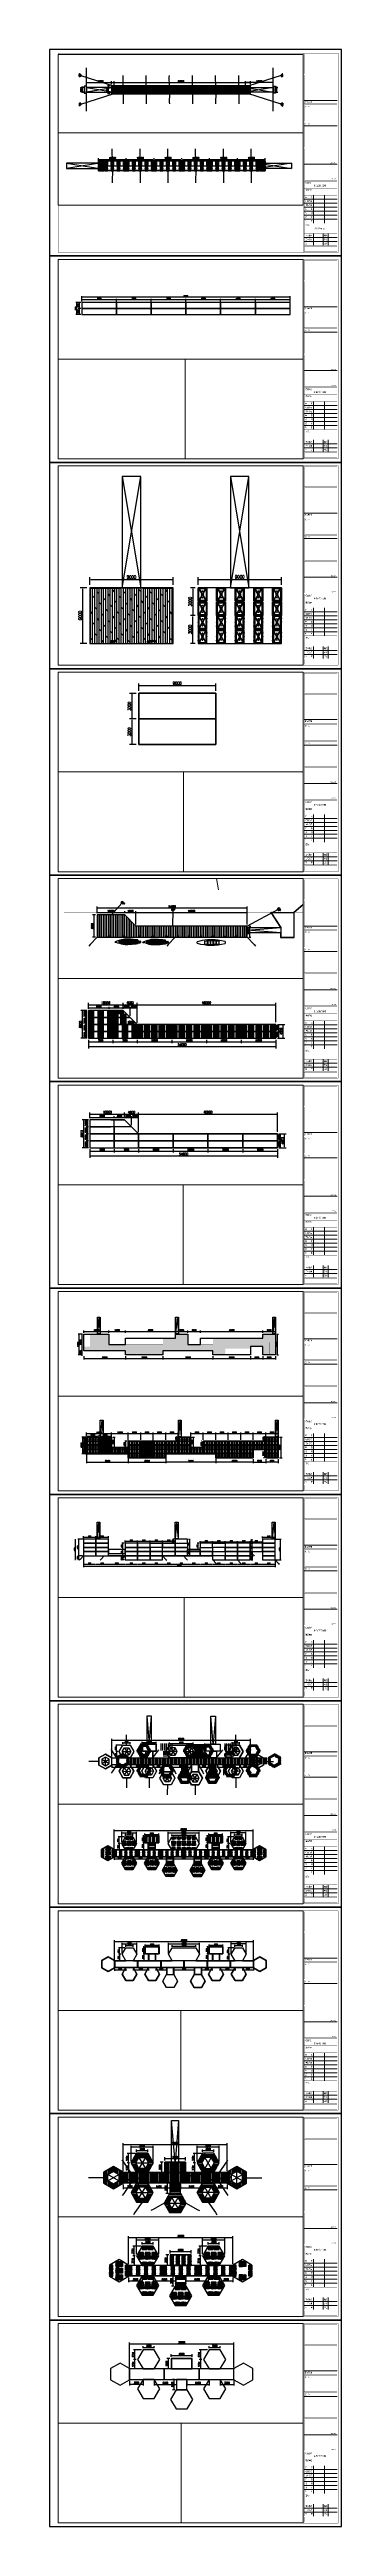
# Paper-space layout '布局' of a CAD drawing. Header units: millimetres. Extents: x 1419 to 1840, y -3273 to 291.
# The model-space entities are those that its viewports show. They can reach past a viewport. Long polylines and large blocks are cut down to what shows.
import ezdxf
from ezdxf.enums import TextEntityAlignment as Align

# ---------------------------------------------------------------- set-up
doc = ezdxf.new("R2010")
doc.units = ezdxf.units.MM
doc.header["$LTSCALE"] = 10
doc.linetypes.add('0', pattern=[0])
doc.layers.get('0').update_dxf_attribs({"linetype": 'CONTINUOUS'})
doc.layers.get('DEFPOINTS').update_dxf_attribs({"linetype": 'CONTINUOUS'})
for name, color, linetype, lineweight in [("'00-JG-1园路", 11, 'CONTINUOUS', 0), ("'00-JG-1栏杆", 9, 'CONTINUOUS', 0), ('JSD图框', 4, 'CONTINUOUS', 18)]:
    doc.layers.add(name, color=color, linetype=linetype, lineweight=lineweight)
for name, color, linetype in [('1-A-铁板-实线', 7, 'CONTINUOUS'), ('3-系船桩', 132, 'CONTINUOUS'), ('PUB_TITLE', 4, 'CONTINUOUS'), ('TG_SUNTESTE', 7, 'CONTINUOUS'), ('W-bridge approach引桥', 4, 'CONTINUOUS'), ('W-FLOAT_BOWL浮筒', 253, 'CONTINUOUS'), ('W-PLASTIC_RAILINGS塑木栏杆', 6, 'CONTINUOUS'), ('W-STEEL_FRAME钢架', 3, 'CONTINUOUS'), ('W-WOOD_FLOOR木地板', 30, 'CONTINUOUS'), ('WALL-MOVE', 6, 'CONTINUOUS'), ('WINDOW_TEXT', 7, 'CONTINUOUS'), ('图廓层', 1, '0'), ('地形图', 8, 'CONTINUOUS'), ('景-通用-文字', 7, 'CONTINUOUS'), ('景观-构筑物(需深化）', 214, 'CONTINUOUS'), ('景观-看线', 6, 'CONTINUOUS')]:
    doc.layers.add(name, color=color, linetype=linetype)
doc.styles.add('-宋体', font='', dxfattribs={"width": 0.8})
doc.styles.add('STANDARD_T3', font='simplex.shx', dxfattribs={"width": 0.7, "bigfont": 'gbcbig.shx'})
doc.styles.add('景森-黑体', font='simhei.ttf', dxfattribs={"width": 1.2})
doc.styles.get('-宋体').set_extended_font_data('SimSun')
doc.linetypes.add('FENCELINE1', pattern='A,6.35,-2.54,[133,ltypeshp.shx,S=2.54,R=0,X=-2.54,Y=0],-2.54,25.4', length=36.83)
doc.dimstyles.new('W&&100', dxfattribs={"dimtxt": 350, "dimasz": 100, "dimexe": 250, "dimexo": 300, "dimgap": 100, "dimtad": 1, "dimdec": 0, "dimzin": 0, "dimdsep": 46, "dimtxsty": 'STANDARD_T3', "dimcen": 0.09, "dimclrd": 1, "dimclre": 1, "dimclrt": 7, "dimazin": 2, "dimtfac": 1, "dimtdec": 0, "dimtix": 1, "dimtmove": 2, "dimatfit": 3, "dimfxl": 100, "dimtolj": 1, "dimtzin": 0, "dimarcsym": 0})
doc.dimstyles.new('W&&150', dxfattribs={"dimtxt": 525, "dimasz": 150, "dimexe": 375, "dimexo": 450, "dimgap": 150, "dimtad": 1, "dimdec": 0, "dimzin": 0, "dimdsep": 46, "dimtxsty": 'STANDARD_T3', "dimcen": 0.09, "dimclrd": 1, "dimclre": 1, "dimclrt": 7, "dimazin": 2, "dimtfac": 1, "dimtdec": 0, "dimtix": 1, "dimtmove": 2, "dimatfit": 3, "dimfxl": 100, "dimtolj": 1, "dimtzin": 0, "dimarcsym": 0})
doc.dimstyles.new('W&&200', dxfattribs={"dimtxt": 700, "dimasz": 200, "dimexe": 500, "dimexo": 600, "dimgap": 200, "dimtad": 1, "dimdec": 0, "dimzin": 0, "dimdsep": 46, "dimtxsty": 'STANDARD_T3', "dimcen": 0.09, "dimclrd": 1, "dimclre": 1, "dimclrt": 7, "dimazin": 2, "dimtfac": 1, "dimtdec": 0, "dimtix": 1, "dimtmove": 2, "dimatfit": 3, "dimfxl": 100, "dimtolj": 1, "dimtzin": 0, "dimarcsym": 0})
doc.dimstyles.new('W&&300', dxfattribs={"dimtxt": 1050, "dimasz": 300, "dimexe": 750, "dimexo": 900, "dimgap": 300, "dimtad": 1, "dimdec": 0, "dimzin": 0, "dimdsep": 46, "dimtxsty": 'STANDARD_T3', "dimcen": 0.09, "dimclrd": 1, "dimclre": 1, "dimclrt": 7, "dimazin": 2, "dimtfac": 1, "dimtdec": 0, "dimtix": 1, "dimtmove": 2, "dimatfit": 3, "dimfxl": 100, "dimtolj": 1, "dimtzin": 0, "dimarcsym": 0})
pattern_1 = [(0, (2, -5.6), (0, 0.396871), []), (45, (2, -5.6), (-0.79374, 0.79374), [0.56126, -1.12252])]
pattern_2 = [(0, (-2, -5.6), (0, 0.396871), []), (45, (-2, -5.6), (-0.79374, 0.79374), [0.56126, -1.12252])]
pattern_3 = [(90, (-7e-09, -5.6), (-0.396871, 2e-17), []), (135, (-7e-09, -5.6), (-0.79374, -0.79374), [0.56126, -1.12252])]
pattern_4 = [(267.96823, (4079397.2, -1254973.9), (634.60079, -22.51308), [])]
pattern_5 = [(267.9682, (1604742.94, 1030192.98), (317.3004, -11.2565), [])]
pattern_6 = [(267.9682, (1609792.02, 1010845.88), (317.3004, -11.2565), [])]
pattern_7 = [(267.96823, (1612511.82, 1002894.45), (317.3004, -11.2565), [])]
pattern_8 = [(267.96823, (1612719.23, 1008740.77), (317.3004, -11.2565), [])]
pattern_9 = [(177.9682, (1600245.8, 1030352.5), (-28.141, -793.251), [])]

# ---------------------------------------------------------------- blocks, each defined once
blk = doc.blocks.new('A$C6D3918DA')
at = {"layer": 'JSD图框'}
for p, q in [((-72, 10941), (-2439, 10941)), ((-72, 9112), (-2439, 9112)), ((-2439, 3838), (-72, 3838)), ((-1758, 4125), (-1758, 2116)), ((-969, 4125), (-969, 2116)), ((-2439, 3551), (-72, 3551)), ((-2439, 3264), (-72, 3264)), ((-2439, 2977), (-72, 2977)), ((-2439, 2690), (-72, 2690)), ((-2439, 2403), (-72, 2403)), ((-2439, 1076), (-72, 1076)), ((-2439, 789), (-72, 789)), ((-1758, 1363), (-1758, 502)), ((-1076, 1363), (-1076, 502)), ((-718, 1363), (-718, 502))]:
    blk.add_line(p, q, dxfattribs=at)
at = {"layer": 'JSD图框', "linetype": 'Continuous'}
blk.add_line((-2439, 6349), (-72, 6349), dxfattribs=at)
at = {"layer": 'JSD图框'}
for points, const_width in [([(-2511, 0), (-2511, 14349)], 28.7), ([(-2439, 4628), (-72, 4628)], 10.8), ([(-2439, 4125), (-72, 4125)], 10.8), ([(-2439, 4125), (-72, 4125)], 7.17), ([(-2439, 2116), (-72, 2116)], 10.8), ([(-2439, 1363), (-72, 1363)], 10.8)]:
    blk.add_lwpolyline(points, dxfattribs=dict(at, const_width=const_width))
at = {"layer": 'JSD图框', "const_width": 14.3}
for points in [[(-2439, 14277), (-72, 14277), (-72, 12842), (-2439, 12842)], [(-2439, 12771), (-72, 12771), (-72, 10690), (-2439, 10690)], [(-72, 9435), (-2439, 9435), (-2439, 10618), (-72, 10618)], [(-72, 9363), (-72, 7569), (-2439, 7569), (-2439, 9363)], [(-72, 7497), (-72, 5202), (-2439, 5202), (-2439, 7497)], [(-72, 5130), (-2439, 5130), (-2439, 502), (-72, 502)], [(-2439, 430), (-72, 430), (-72, 72), (-2439, 72)]]:
    blk.add_lwpolyline(points, close=True, dxfattribs=at)
at = {"layer": 'JSD图框', "width": 0.8}
for s, height, style, p in [('区位示意图：', 89.7, '景森-黑体', (-2377, 10784)), ('陆良闫芳河景观', 107.6, '-宋体', (-1735, 4749))]:
    blk.add_text(s, height=height, dxfattribs=dict(at, style=style)).set_placement(p)
at = {"layer": 'JSD图框', "style": '景森-黑体', "width": 0.8}
for s, p in [('(注册师执业章)', (-135, 6413)), ('(出图专用章)', (-135, 5265))]:
    blk.add_text(s, height=53.8, dxfattribs=at).set_placement(p, align=Align.RIGHT)
for s, p in [('项目负责', (-2099, 3695)), ('项目名称:', (-2067, 5005)), ('建设单位:', (-2067, 4508)), ('图名:', (-2192, 1966)), ('专业负责', (-2099, 3408)), ('工程编号', (-2099, 933)), ('图纸比例', (-2099, 1220)), ('专业', (-897, 933)), ('阶段', (-897, 1220)), ('日期', (-897, 646))]:
    blk.add_text(s, height=107.6, dxfattribs=at).set_placement(p, align=Align.MIDDLE_CENTER)
at = {"layer": 'JSD图框', "style": '景森-黑体'}
for s, insert, char_height, width, attachment_point in [('{\\W0.8;附  注：}', (-2367, 10440), 89.68, 498.79, 7), ('{\\W0.8;图  例：}', (-2367, 9185), 89.68, 498.18, 7), ('{\\W0.8;审    定}', (-2102, 3982), 107.62, 720.43, 5), ('{\\W0.8;制    图}', (-2104, 2260), 107.62, 718.98, 5), ('{\\W0.8;校    对}', (-2101, 2834), 107.62, 729.86, 5), ('{\\W0.8;设    计}', (-2102, 2547), 107.62, 725.51, 5), ('{\\W0.8;审    核}', (-2101, 3121), 107.62, 723.33, 5), ('{\\W0.8;图    号}', (-2102, 646), 107.62, 713.9, 5)]:
    blk.add_mtext(s, dxfattribs=dict(at, insert=insert, char_height=char_height, width=width, attachment_point=attachment_point))
blk = doc.blocks.new('图框')
at = {"layer": 'PUB_TITLE'}
blk.add_lwpolyline([(0, -297), (420.5, -297), (420.5, 0), (0, 0)], close=True, dxfattribs=at)
at = {"layer": 'PUB_TITLE', "const_width": 0.5}
blk.add_lwpolyline([(12.5, -292), (415.5, -292), (415.5, -5), (12.5, -5)], close=True, dxfattribs=at)
at = {"xscale": 0.02000139382535369, "yscale": 0.02000139382535369, "zscale": 0.02000139382535369}
blk.add_blockref('A$C6D3918DA', (415.5, -292), dxfattribs=at)
blk = doc.blocks.new('*D189')
at = {"layer": 'DEFPOINTS', "color": 0, "transparency": 16777216}
for p in [(-1426634, 1537275), (-1366634, 1538686), (-1366634, 1537275)]:
    blk.add_point(p, dxfattribs=at)
at = {"layer": 'W-WOOD_FLOOR木地板', "color": 1, "lineweight": -2, "transparency": 16777216}
for p, q in [((-1426634, 1537875), (-1426634, 1539186)), ((-1366634, 1537875), (-1366634, 1539186)), ((-1426434, 1538686), (-1366834, 1538686))]:
    blk.add_line(p, q, dxfattribs=at)
at = {"layer": 'W-WOOD_FLOOR木地板', "color": 1, "transparency": 16777216}
for points in [[(-1426434, 1538720), (-1426434, 1538653), (-1426634, 1538686)], [(-1366834, 1538720), (-1366834, 1538653), (-1366634, 1538686)]]:
    blk.add_solid(points, dxfattribs=at)
at = {"layer": 'W-WOOD_FLOOR木地板', "color": 7, "transparency": 16777216, "insert": (-1396634, 1539236), "char_height": 700, "attachment_point": 5, "style": 'STANDARD_T3'}
blk.add_mtext('\\A1;60000', dxfattribs=at)
blk = doc.blocks.new('*D190')
at = {"layer": 'DEFPOINTS', "color": 0, "transparency": 16777216}
for p in [(-1427937, 1537275), (-1426634, 1537275), (-1426634, 1533775)]:
    blk.add_point(p, dxfattribs=at)
at = {"layer": 'W-WOOD_FLOOR木地板', "color": 1, "lineweight": -2, "transparency": 16777216}
for p, q in [((-1427234, 1537275), (-1428437, 1537275)), ((-1427937, 1533975), (-1427937, 1537075)), ((-1427234, 1533775), (-1428437, 1533775))]:
    blk.add_line(p, q, dxfattribs=at)
at = {"layer": 'W-WOOD_FLOOR木地板', "color": 1, "transparency": 16777216}
for points in [[(-1427971, 1537075), (-1427904, 1537075), (-1427937, 1537275)], [(-1427971, 1533975), (-1427904, 1533975), (-1427937, 1533775)]]:
    blk.add_solid(points, dxfattribs=at)
at = {"layer": 'W-WOOD_FLOOR木地板', "color": 7, "transparency": 16777216, "insert": (-1428487, 1535525), "char_height": 700, "attachment_point": 5, "rotation": 90, "style": 'STANDARD_T3'}
blk.add_mtext('\\A1;3500', dxfattribs=at)
blk = doc.blocks.new('yq')
at = {"layer": 'W-bridge approach引桥'}
for p, q in [((0, 0), (12000, -2000)), ((12000, 0), (0, -2000))]:
    blk.add_line(p, q, dxfattribs=at)
blk.add_lwpolyline([(0, -2000), (12000, -2000), (12000, 0), (0, 0)], close=True, dxfattribs=at)
blk = doc.blocks.new('*D92')
at = {"layer": 'DEFPOINTS', "color": 0, "transparency": 16777216}
for p in [(-1415665, 1495892), (-1425665, 1494432), (-1415665, 1494928)]:
    blk.add_point(p, dxfattribs=at)
at = {"layer": 'TG_SUNTESTE', "color": 1, "lineweight": -2, "transparency": 16777216}
for p, q in [((-1425665, 1495032), (-1425665, 1496392)), ((-1425465, 1495892), (-1415865, 1495892)), ((-1415665, 1495528), (-1415665, 1496392))]:
    blk.add_line(p, q, dxfattribs=at)
at = {"layer": 'TG_SUNTESTE', "color": 1, "transparency": 16777216}
for points in [[(-1425465, 1495926), (-1425465, 1495859), (-1425665, 1495892)], [(-1415865, 1495926), (-1415865, 1495859), (-1415665, 1495892)]]:
    blk.add_solid(points, dxfattribs=at)
at = {"layer": 'TG_SUNTESTE', "color": 7, "transparency": 16777216, "insert": (-1420665, 1496442), "char_height": 700, "attachment_point": 5, "style": 'STANDARD_T3'}
blk.add_mtext('\\A1;10000', dxfattribs=at)
blk = doc.blocks.new('A$C68B31E47')
at = {"color": 7, "linetype": 'Continuous', "lineweight": 25}
for p, q in [((10, 202), (0, 202)), ((0, 152), (0, 202)), ((0, 102), (0, 152)), ((0, 102), (10, 102)), ((40, 302), (10, 302)), ((10, 302), (10, 162)), ((40, 162), (10, 162)), ((10, 162), (10, 142)), ((10, 142), (10, 59)), ((40, 142), (10, 142)), ((10, 59), (40, 59)), ((10, 0), (10, 59)), ((10, 0), (370, 0)), ((40, 302), (40, 162)), ((275, 285), (40, 285)), ((45, 272), (40, 272)), ((40, 162), (40, 142)), ((40, 142), (40, 59)), ((40, 60), (275, 60)), ((40, 59), (275, 59)), ((45, 272), (45, 60)), ((45, 269), (265, 269)), ((265, 202), (45, 202)), ((45, 102), (265, 102)), ((275, 272), (265, 272)), ((265, 272), (265, 60)), ((370, 302), (275, 302)), ((275, 302), (275, 162)), ((370, 162), (275, 162)), ((275, 162), (275, 142)), ((370, 142), (275, 142)), ((275, 142), (275, 59)), ((275, 59), (370, 59)), ((370, 302), (370, 162)), ((370, 162), (370, 142)), ((370, 142), (370, 59)), ((375, 131), (370, 131)), ((375, 101), (370, 101)), ((375, 61), (370, 61)), ((370, 0), (370, 59)), ((375, 31), (370, 31)), ((375, 101), (375, 131)), ((425, 126), (375, 126)), ((375, 61), (375, 101)), ((375, 61), (375, 31)), ((375, 36), (425, 36)), ((425, 126), (425, 81)), ((460, 111), (425, 111)), ((425, 81), (425, 36)), ((425, 51), (460, 51)), ((460, 111), (460, 91)), ((468, 91), (460, 91)), ((460, 91), (460, 71)), ((468, 71), (460, 71)), ((460, 71), (460, 51)), ((468, 91), (468, 71)), ((538, 89), (468, 89)), ((468, 73), (538, 73)), ((538, 89), (538, 73))]:
    blk.add_line(p, q, dxfattribs=at)
blk = doc.blocks.new('*D185')
at = {"layer": 'DEFPOINTS', "color": 0, "transparency": 16777216}
for p in [(-1437434, 1536525), (-1425434, 1538686), (-1425434, 1536525)]:
    blk.add_point(p, dxfattribs=at)
at = {"layer": 'TG_SUNTESTE', "color": 1, "lineweight": -2, "transparency": 16777216}
for p, q in [((-1437434, 1537125), (-1437434, 1539186)), ((-1425434, 1537125), (-1425434, 1539186)), ((-1437234, 1538686), (-1425634, 1538686))]:
    blk.add_line(p, q, dxfattribs=at)
at = {"layer": 'TG_SUNTESTE', "color": 1, "transparency": 16777216}
for points in [[(-1437234, 1538720), (-1437234, 1538653), (-1437434, 1538686)], [(-1425634, 1538720), (-1425634, 1538653), (-1425434, 1538686)]]:
    blk.add_solid(points, dxfattribs=at)
at = {"layer": 'TG_SUNTESTE', "color": 7, "transparency": 16777216, "insert": (-1431434, 1539236), "char_height": 700, "attachment_point": 5, "style": 'STANDARD_T3'}
blk.add_mtext('\\A1;12000', dxfattribs=at)
blk = doc.blocks.new('*D186')
at = {"layer": 'DEFPOINTS', "color": 0, "transparency": 16777216}
for p in [(-1439189, 1536525), (-1438134, 1536525), (-1437434, 1534525)]:
    blk.add_point(p, dxfattribs=at)
at = {"layer": 'TG_SUNTESTE', "color": 1, "lineweight": -2, "transparency": 16777216}
for p, q in [((-1438734, 1536525), (-1439689, 1536525)), ((-1439189, 1536725), (-1439189, 1536925)), ((-1439189, 1534525), (-1439189, 1536525)), ((-1438034, 1534525), (-1439689, 1534525)), ((-1439189, 1534325), (-1439189, 1534125))]:
    blk.add_line(p, q, dxfattribs=at)
at = {"layer": 'TG_SUNTESTE', "color": 1, "transparency": 16777216}
for points in [[(-1439222, 1536725), (-1439155, 1536725), (-1439189, 1536525)], [(-1439222, 1534325), (-1439155, 1534325), (-1439189, 1534525)]]:
    blk.add_solid(points, dxfattribs=at)
at = {"layer": 'TG_SUNTESTE', "color": 7, "transparency": 16777216, "insert": (-1439739, 1535525), "char_height": 700, "attachment_point": 5, "rotation": 90, "style": 'STANDARD_T3'}
blk.add_mtext('\\A1;2000', dxfattribs=at)
blk = doc.blocks.new('*D187')
at = {"layer": 'DEFPOINTS', "color": 0, "transparency": 16777216}
for p in [(-1368834, 1538686), (-1368834, 1536525), (-1356834, 1536525)]:
    blk.add_point(p, dxfattribs=at)
at = {"layer": 'TG_SUNTESTE', "color": 1, "lineweight": -2, "transparency": 16777216}
for p, q in [((-1368834, 1537125), (-1368834, 1539186)), ((-1356834, 1537125), (-1356834, 1539186)), ((-1357034, 1538686), (-1368634, 1538686))]:
    blk.add_line(p, q, dxfattribs=at)
at = {"layer": 'TG_SUNTESTE', "color": 1, "transparency": 16777216}
for points in [[(-1368634, 1538720), (-1368634, 1538653), (-1368834, 1538686)], [(-1357034, 1538720), (-1357034, 1538653), (-1356834, 1538686)]]:
    blk.add_solid(points, dxfattribs=at)
at = {"layer": 'TG_SUNTESTE', "color": 7, "transparency": 16777216, "insert": (-1362834, 1539236), "char_height": 700, "attachment_point": 5, "style": 'STANDARD_T3'}
blk.add_mtext('\\A1;12000', dxfattribs=at)
blk = doc.blocks.new('*D188')
at = {"layer": 'DEFPOINTS', "color": 0, "transparency": 16777216}
for p in [(-1356834, 1536525), (-1355258, 1536525), (-1356834, 1534525)]:
    blk.add_point(p, dxfattribs=at)
at = {"layer": 'TG_SUNTESTE', "color": 1, "lineweight": -2, "transparency": 16777216}
for p, q in [((-1356234, 1536525), (-1354758, 1536525)), ((-1355258, 1536725), (-1355258, 1536925)), ((-1355258, 1534525), (-1355258, 1536525)), ((-1356234, 1534525), (-1354758, 1534525)), ((-1355258, 1534325), (-1355258, 1534125))]:
    blk.add_line(p, q, dxfattribs=at)
at = {"layer": 'TG_SUNTESTE', "color": 1, "transparency": 16777216}
for points in [[(-1355291, 1536725), (-1355225, 1536725), (-1355258, 1536525)], [(-1355291, 1534325), (-1355225, 1534325), (-1355258, 1534525)]]:
    blk.add_solid(points, dxfattribs=at)
at = {"layer": 'TG_SUNTESTE', "color": 7, "transparency": 16777216, "insert": (-1355808, 1535525), "char_height": 700, "attachment_point": 5, "rotation": 90, "style": 'STANDARD_T3'}
blk.add_mtext('\\A1;2000', dxfattribs=at)
blk = doc.blocks.new('mz')
blk.add_line((-3374, 1365), (-4060, 1670))
at = {"layer": 'DEFPOINTS', "color": 0}
blk.add_lwpolyline([(0, 0), (-3374, 1365)], dxfattribs=at)
blk = doc.blocks.new('*U45')
at = {"layer": 'TG_SUNTESTE', "rotation": 292.6310346107126}
blk.add_blockref('mz', (37, 1751), dxfattribs=at)
at = {"layer": 'TG_SUNTESTE', "xscale": -1, "rotation": 247.3689653892874}
blk.add_blockref('mz', (37, -1751), dxfattribs=at)
blk = doc.blocks.new('*U46')
at = {"layer": 'TG_SUNTESTE', "color": 0, "linetype": 'ByBlock', "lineweight": -2, "transparency": 16777216}
for p in [(0, 0), (10000, 0), (20000, 0), (30000, 0), (40000, 0), (50000, 0)]:
    blk.add_blockref('*U45', p, dxfattribs=at)
blk = doc.blocks.new('*D87')
at = {"layer": 'DEFPOINTS', "color": 0, "transparency": 16777216}
for p in [(-1405665, 1495892), (-1415665, 1494928), (-1405665, 1495409)]:
    blk.add_point(p, dxfattribs=at)
at = {"layer": 'TG_SUNTESTE', "color": 1, "lineweight": -2, "transparency": 16777216}
for p, q in [((-1415665, 1495528), (-1415665, 1496392)), ((-1415465, 1495892), (-1405865, 1495892)), ((-1405665, 1496009), (-1405665, 1496392))]:
    blk.add_line(p, q, dxfattribs=at)
at = {"layer": 'TG_SUNTESTE', "color": 1, "transparency": 16777216}
for points in [[(-1415465, 1495926), (-1415465, 1495859), (-1415665, 1495892)], [(-1405865, 1495926), (-1405865, 1495859), (-1405665, 1495892)]]:
    blk.add_solid(points, dxfattribs=at)
at = {"layer": 'TG_SUNTESTE', "color": 7, "transparency": 16777216, "insert": (-1410665, 1496442), "char_height": 700, "attachment_point": 5, "style": 'STANDARD_T3'}
blk.add_mtext('\\A1;10000', dxfattribs=at)
blk = doc.blocks.new('*D88')
at = {"layer": 'DEFPOINTS', "color": 0, "transparency": 16777216}
for p in [(-1395665, 1495892), (-1405665, 1495409), (-1395665, 1495409)]:
    blk.add_point(p, dxfattribs=at)
at = {"layer": 'TG_SUNTESTE', "color": 1, "lineweight": -2, "transparency": 16777216}
for p, q in [((-1405665, 1496009), (-1405665, 1496392)), ((-1405465, 1495892), (-1395865, 1495892)), ((-1395665, 1496009), (-1395665, 1496392))]:
    blk.add_line(p, q, dxfattribs=at)
at = {"layer": 'TG_SUNTESTE', "color": 1, "transparency": 16777216}
for points in [[(-1405465, 1495926), (-1405465, 1495859), (-1405665, 1495892)], [(-1395865, 1495926), (-1395865, 1495859), (-1395665, 1495892)]]:
    blk.add_solid(points, dxfattribs=at)
at = {"layer": 'TG_SUNTESTE', "color": 7, "transparency": 16777216, "insert": (-1400665, 1496442), "char_height": 700, "attachment_point": 5, "style": 'STANDARD_T3'}
blk.add_mtext('\\A1;10000', dxfattribs=at)
blk = doc.blocks.new('*D89')
at = {"layer": 'DEFPOINTS', "color": 0, "transparency": 16777216}
for p in [(-1385665, 1495892), (-1395665, 1495409), (-1385665, 1494719)]:
    blk.add_point(p, dxfattribs=at)
at = {"layer": 'TG_SUNTESTE', "color": 1, "lineweight": -2, "transparency": 16777216}
for p, q in [((-1395665, 1496009), (-1395665, 1496392)), ((-1395465, 1495892), (-1385865, 1495892)), ((-1385665, 1495319), (-1385665, 1496392))]:
    blk.add_line(p, q, dxfattribs=at)
at = {"layer": 'TG_SUNTESTE', "color": 1, "transparency": 16777216}
for points in [[(-1395465, 1495926), (-1395465, 1495859), (-1395665, 1495892)], [(-1385865, 1495926), (-1385865, 1495859), (-1385665, 1495892)]]:
    blk.add_solid(points, dxfattribs=at)
at = {"layer": 'TG_SUNTESTE', "color": 7, "transparency": 16777216, "insert": (-1390665, 1496442), "char_height": 700, "attachment_point": 5, "style": 'STANDARD_T3'}
blk.add_mtext('\\A1;10000', dxfattribs=at)
blk = doc.blocks.new('*D90')
at = {"layer": 'DEFPOINTS', "color": 0, "transparency": 16777216}
for p in [(-1375665, 1495892), (-1385665, 1494719), (-1375665, 1495129)]:
    blk.add_point(p, dxfattribs=at)
at = {"layer": 'TG_SUNTESTE', "color": 1, "lineweight": -2, "transparency": 16777216}
for p, q in [((-1385665, 1495319), (-1385665, 1496392)), ((-1385465, 1495892), (-1375865, 1495892)), ((-1375665, 1495729), (-1375665, 1496392))]:
    blk.add_line(p, q, dxfattribs=at)
at = {"layer": 'TG_SUNTESTE', "color": 1, "transparency": 16777216}
for points in [[(-1385465, 1495926), (-1385465, 1495859), (-1385665, 1495892)], [(-1375865, 1495926), (-1375865, 1495859), (-1375665, 1495892)]]:
    blk.add_solid(points, dxfattribs=at)
at = {"layer": 'TG_SUNTESTE', "color": 7, "transparency": 16777216, "insert": (-1380665, 1496442), "char_height": 700, "attachment_point": 5, "style": 'STANDARD_T3'}
blk.add_mtext('\\A1;10000', dxfattribs=at)
blk = doc.blocks.new('*D91')
at = {"layer": 'DEFPOINTS', "color": 0, "transparency": 16777216}
for p in [(-1365665, 1495892), (-1375665, 1495129), (-1365665, 1495104)]:
    blk.add_point(p, dxfattribs=at)
at = {"layer": 'TG_SUNTESTE', "color": 1, "lineweight": -2, "transparency": 16777216}
for p, q in [((-1375665, 1495729), (-1375665, 1496392)), ((-1375465, 1495892), (-1365865, 1495892)), ((-1365665, 1495704), (-1365665, 1496392))]:
    blk.add_line(p, q, dxfattribs=at)
at = {"layer": 'TG_SUNTESTE', "color": 1, "transparency": 16777216}
for points in [[(-1375465, 1495926), (-1375465, 1495859), (-1375665, 1495892)], [(-1365865, 1495926), (-1365865, 1495859), (-1365665, 1495892)]]:
    blk.add_solid(points, dxfattribs=at)
at = {"layer": 'TG_SUNTESTE', "color": 7, "transparency": 16777216, "insert": (-1370665, 1496442), "char_height": 700, "attachment_point": 5, "style": 'STANDARD_T3'}
blk.add_mtext('\\A1;10000', dxfattribs=at)
blk = doc.blocks.new('DFX')
at = {"layer": 'W-FLOAT_BOWL浮筒'}
for p, q in [((0, 0), (1450, 0)), ((325, 0), (305, 0)), ((735, 0), (715, 0)), ((1125, 0), (1145, 0)), ((0, -205), (0, -225)), ((0, -725), (0, -745)), ((630, -443), (116, -146)), ((630, -507), (116, -804)), ((650, -409), (136, -111)), ((650, -409), (136, -111)), ((650, -541), (136, -839)), ((650, -541), (136, -839)), ((325, -950), (305, -950)), ((735, -950), (715, -950)), ((800, -409), (1314, -111)), ((800, -409), (1314, -111)), ((800, -541), (1314, -839)), ((800, -541), (1314, -839)), ((820, -443), (1334, -146)), ((820, -507), (1334, -804)), ((1125, -950), (1145, -950)), ((1450, -205), (1450, -225)), ((1450, -725), (1450, -745))]:
    blk.add_line(p, q, dxfattribs=at)
for points in [[(0, 0), (1450, 0), (1450, -950), (0, -950)], [(40, -40), (1410, -40), (1410, -910), (40, -910)], [(85, -85), (1365, -85), (1365, -865), (85, -865)]]:
    blk.add_lwpolyline(points, close=True, dxfattribs=at)
for points in [[(350, 0), (350, -39, -0.6059094), (280, -39), (280, 0), (305, 0), (305, -20, 1.0501568), (325, -20), (325, 0), (350, 0)], [(760, 0), (760, -39, -0.6059094), (690, -39), (690, 0), (715, 0), (715, -20, 1.0501568), (735, -20), (735, 0), (760, 0)], [(1100, 0), (1100, -39, 0.6059094), (1170, -39), (1170, 0), (1145, 0), (1145, -20, -1.0501568), (1125, -20), (1125, 0), (1100, 0)], [(0, -180), (39, -180, -0.6059094), (39, -250), (0, -250), (0, -225), (20, -225, 1.0501568), (20, -205), (0, -205), (0, -180)], [(0, -700), (39, -700, -0.6059094), (39, -770), (0, -770), (0, -745), (20, -745, 1.0501568), (20, -725), (0, -725), (0, -700)], [(350, -950), (350, -911, 0.6059094), (280, -911), (280, -950), (305, -950), (305, -930, -1.0501568), (325, -930), (325, -950), (350, -950)], [(760, -950), (760, -911, 0.6059094), (690, -911), (690, -950), (715, -950), (715, -930, -1.0501568), (735, -930), (735, -950), (760, -950)], [(1100, -950), (1100, -911, -0.6059094), (1170, -911), (1170, -950), (1145, -950), (1145, -930, 1.0501568), (1125, -930), (1125, -950), (1100, -950)], [(1450, -180), (1411, -180, 0.6059094), (1411, -250), (1450, -250), (1450, -225), (1430, -225, -1.0501568), (1430, -205), (1450, -205), (1450, -180)], [(1450, -700), (1411, -700, 0.6059094), (1411, -770), (1450, -770), (1450, -745), (1430, -745, -1.0501568), (1430, -725), (1450, -725), (1450, -700)]]:
    blk.add_lwpolyline(points, format="xyb", dxfattribs=at)
for centre, radius in [((375, -475), 40), ((725, -475), 100), ((725, -475), 60), ((1075, -475), 40)]:
    blk.add_circle(centre, radius, dxfattribs=at)
for centre, start, end in [((126, -129), 59.97711, 239.97711), ((126, -821), 120.02289, 300.02289), ((1324, -129), 300.02289, 120.02289), ((1324, -821), 239.97711, 59.97711)]:
    blk.add_arc(centre, 20, start, end, dxfattribs=at)
blk = doc.blocks.new('*D853')
at = {"layer": 'DEFPOINTS', "color": 0, "transparency": 16777216}
for p in [(-1520351, 1539530), (-1511351, 1540416), (-1511351, 1539530)]:
    blk.add_point(p, dxfattribs=at)
at = {"layer": 'W-STEEL_FRAME钢架', "color": 1, "lineweight": -2, "transparency": 16777216}
for p, q in [((-1520351, 1539830), (-1520351, 1540666)), ((-1520251, 1540416), (-1511451, 1540416)), ((-1511351, 1539830), (-1511351, 1540666))]:
    blk.add_line(p, q, dxfattribs=at)
at = {"layer": 'W-STEEL_FRAME钢架', "color": 1, "transparency": 16777216}
for points in [[(-1520251, 1540433), (-1520251, 1540399), (-1520351, 1540416)], [(-1511451, 1540433), (-1511451, 1540399), (-1511351, 1540416)]]:
    blk.add_solid(points, dxfattribs=at)
at = {"layer": 'W-STEEL_FRAME钢架', "color": 7, "transparency": 16777216, "insert": (-1515851, 1540691), "char_height": 350, "attachment_point": 5, "style": 'STANDARD_T3'}
blk.add_mtext('\\A1;9000', dxfattribs=at)
blk = doc.blocks.new('*D854')
at = {"layer": 'DEFPOINTS', "color": 0, "transparency": 16777216}
for p in [(-1520351, 1539530), (-1521121, 1533530), (-1520351, 1533530)]:
    blk.add_point(p, dxfattribs=at)
at = {"layer": 'W-STEEL_FRAME钢架', "color": 1, "lineweight": -2, "transparency": 16777216}
for p, q in [((-1520651, 1539530), (-1521371, 1539530)), ((-1521121, 1539430), (-1521121, 1533630)), ((-1520651, 1533530), (-1521371, 1533530))]:
    blk.add_line(p, q, dxfattribs=at)
at = {"layer": 'W-STEEL_FRAME钢架', "color": 1, "transparency": 16777216}
for points in [[(-1521138, 1539430), (-1521104, 1539430), (-1521121, 1539530)], [(-1521138, 1533630), (-1521104, 1533630), (-1521121, 1533530)]]:
    blk.add_solid(points, dxfattribs=at)
at = {"layer": 'W-STEEL_FRAME钢架', "color": 7, "transparency": 16777216, "insert": (-1521396, 1536530), "char_height": 350, "attachment_point": 5, "rotation": 90, "style": 'STANDARD_T3'}
blk.add_mtext('\\A1;6000', dxfattribs=at)
blk = doc.blocks.new('*D966')
at = {"layer": 'DEFPOINTS', "color": 0, "transparency": 16777216}
for p in [(-1608390, 1584118, -3653403), (-1609594, 1576118), (-1608390, 1576118, -3653403)]:
    blk.add_point(p, dxfattribs=at)
at = {"layer": 'W-STEEL_FRAME钢架', "color": 1, "lineweight": -2, "transparency": 16777216}
for p, q in [((-1608990, 1584118), (-1610094, 1584118)), ((-1609594, 1583918), (-1609594, 1576318)), ((-1608990, 1576118), (-1610094, 1576118))]:
    blk.add_line(p, q, dxfattribs=at)
at = {"layer": 'W-STEEL_FRAME钢架', "color": 1, "transparency": 16777216}
for points in [[(-1609627, 1583918), (-1609561, 1583918), (-1609594, 1584118)], [(-1609627, 1576318), (-1609561, 1576318), (-1609594, 1576118)]]:
    blk.add_solid(points, dxfattribs=at)
at = {"layer": 'W-STEEL_FRAME钢架', "color": 7, "transparency": 16777216, "insert": (-1610144, 1580118), "char_height": 700, "attachment_point": 5, "rotation": 90, "style": 'STANDARD_T3'}
blk.add_mtext('\\A1;8000', dxfattribs=at)
blk = doc.blocks.new('*D967')
at = {"layer": 'DEFPOINTS', "color": 0, "transparency": 16777216}
for p in [(-1598390, 1584978), (-1608390, 1584118, -3653403), (-1598390, 1584118, -3653403)]:
    blk.add_point(p, dxfattribs=at)
at = {"layer": 'W-STEEL_FRAME钢架', "color": 1, "lineweight": -2, "transparency": 16777216}
for p, q in [((-1608390, 1584718), (-1608390, 1585478)), ((-1608190, 1584978), (-1598590, 1584978)), ((-1598390, 1584718), (-1598390, 1585478))]:
    blk.add_line(p, q, dxfattribs=at)
at = {"layer": 'W-STEEL_FRAME钢架', "color": 1, "transparency": 16777216}
for points in [[(-1608190, 1585012), (-1608190, 1584945), (-1608390, 1584978)], [(-1598590, 1585012), (-1598590, 1584945), (-1598390, 1584978)]]:
    blk.add_solid(points, dxfattribs=at)
at = {"layer": 'W-STEEL_FRAME钢架', "color": 7, "transparency": 16777216, "insert": (-1603390, 1585528), "char_height": 700, "attachment_point": 5, "style": 'STANDARD_T3'}
blk.add_mtext('\\A1;10000', dxfattribs=at)
blk = doc.blocks.new('*D968')
at = {"layer": 'DEFPOINTS', "color": 0, "transparency": 16777216}
for p in [(-1594390, 1584978), (-1598390, 1584208), (-1594390, 1580118, -3653403)]:
    blk.add_point(p, dxfattribs=at)
at = {"layer": 'W-STEEL_FRAME钢架', "color": 1, "lineweight": -2, "transparency": 16777216}
for p, q in [((-1598390, 1584808), (-1598390, 1585478)), ((-1598190, 1584978), (-1594590, 1584978)), ((-1594390, 1580718), (-1594390, 1585478))]:
    blk.add_line(p, q, dxfattribs=at)
at = {"layer": 'W-STEEL_FRAME钢架', "color": 1, "transparency": 16777216}
for points in [[(-1598190, 1585012), (-1598190, 1584945), (-1598390, 1584978)], [(-1594590, 1585012), (-1594590, 1584945), (-1594390, 1584978)]]:
    blk.add_solid(points, dxfattribs=at)
at = {"layer": 'W-STEEL_FRAME钢架', "color": 7, "transparency": 16777216, "insert": (-1596390, 1585528), "char_height": 700, "attachment_point": 5, "style": 'STANDARD_T3'}
blk.add_mtext('\\A1;4000', dxfattribs=at)
blk = doc.blocks.new('*D969')
at = {"layer": 'DEFPOINTS', "color": 0, "transparency": 16777216}
for p in [(-1554390, 1584978), (-1594390, 1580118, -3653403), (-1554390, 1580118, -3653403)]:
    blk.add_point(p, dxfattribs=at)
at = {"layer": 'W-STEEL_FRAME钢架', "color": 1, "lineweight": -2, "transparency": 16777216}
for p, q in [((-1594390, 1580718), (-1594390, 1585478)), ((-1594190, 1584978), (-1554590, 1584978)), ((-1554390, 1580718), (-1554390, 1585478))]:
    blk.add_line(p, q, dxfattribs=at)
at = {"layer": 'W-STEEL_FRAME钢架', "color": 1, "transparency": 16777216}
for points in [[(-1594190, 1585012), (-1594190, 1584945), (-1594390, 1584978)], [(-1554590, 1585012), (-1554590, 1584945), (-1554390, 1584978)]]:
    blk.add_solid(points, dxfattribs=at)
at = {"layer": 'W-STEEL_FRAME钢架', "color": 7, "transparency": 16777216, "insert": (-1574390, 1585528), "char_height": 700, "attachment_point": 5, "style": 'STANDARD_T3'}
blk.add_mtext('\\A1;40000', dxfattribs=at)
blk = doc.blocks.new('*D970')
at = {"layer": 'DEFPOINTS', "color": 0, "transparency": 16777216}
for p in [(-1554390, 1580118, -3653403), (-1554390, 1576118, -3653403), (-1553530, 1576118)]:
    blk.add_point(p, dxfattribs=at)
at = {"layer": 'W-STEEL_FRAME钢架', "color": 1, "lineweight": -2, "transparency": 16777216}
for p, q in [((-1553790, 1580118), (-1553030, 1580118)), ((-1553530, 1579918), (-1553530, 1576318)), ((-1553790, 1576118), (-1553030, 1576118))]:
    blk.add_line(p, q, dxfattribs=at)
at = {"layer": 'W-STEEL_FRAME钢架', "color": 1, "transparency": 16777216}
for points in [[(-1553563, 1579918), (-1553497, 1579918), (-1553530, 1580118)], [(-1553563, 1576318), (-1553497, 1576318), (-1553530, 1576118)]]:
    blk.add_solid(points, dxfattribs=at)
at = {"layer": 'W-STEEL_FRAME钢架', "color": 7, "transparency": 16777216, "insert": (-1554080, 1578118), "char_height": 700, "attachment_point": 5, "rotation": 90, "style": 'STANDARD_T3'}
blk.add_mtext('\\A1;4000', dxfattribs=at)
blk = doc.blocks.new('*D1107')
at = {"layer": 'DEFPOINTS', "color": 0, "transparency": 16777216}
for p in [(-1598509, 1544528, -3653403), (-1599194, 1542528), (-1598509, 1542528, -3653403)]:
    blk.add_point(p, dxfattribs=at)
at = {"layer": '景-通用-文字', "color": 1, "lineweight": -2, "transparency": 16777216}
for p, q in [((-1598959, 1544528), (-1599569, 1544528)), ((-1599194, 1544378), (-1599194, 1542678)), ((-1598959, 1542528), (-1599569, 1542528))]:
    blk.add_line(p, q, dxfattribs=at)
at = {"layer": '景-通用-文字', "color": 1, "transparency": 16777216}
for points in [[(-1599219, 1544378), (-1599169, 1544378), (-1599194, 1544528)], [(-1599219, 1542678), (-1599169, 1542678), (-1599194, 1542528)]]:
    blk.add_solid(points, dxfattribs=at)
at = {"layer": '景-通用-文字', "color": 7, "transparency": 16777216, "insert": (-1599607, 1543528), "char_height": 525, "attachment_point": 5, "rotation": 90, "style": 'STANDARD_T3'}
blk.add_mtext('\\A1;2000', dxfattribs=at)
blk = doc.blocks.new('*D1108')
at = {"layer": 'DEFPOINTS', "color": 0, "transparency": 16777216}
for p in [(-1598509, 1542528, -3653403), (-1599194, 1540528), (-1598509, 1540528, -3653403)]:
    blk.add_point(p, dxfattribs=at)
at = {"layer": '景-通用-文字', "color": 1, "lineweight": -2, "transparency": 16777216}
for p, q in [((-1598959, 1542528), (-1599569, 1542528)), ((-1599194, 1542378), (-1599194, 1540678)), ((-1598959, 1540528), (-1599569, 1540528))]:
    blk.add_line(p, q, dxfattribs=at)
at = {"layer": '景-通用-文字', "color": 1, "transparency": 16777216}
for points in [[(-1599219, 1542378), (-1599169, 1542378), (-1599194, 1542528)], [(-1599219, 1540678), (-1599169, 1540678), (-1599194, 1540528)]]:
    blk.add_solid(points, dxfattribs=at)
at = {"layer": '景-通用-文字', "color": 7, "transparency": 16777216, "insert": (-1599607, 1541528), "char_height": 525, "attachment_point": 5, "rotation": 90, "style": 'STANDARD_T3'}
blk.add_mtext('\\A1;2000', dxfattribs=at)
blk = doc.blocks.new('*D1109')
at = {"layer": 'DEFPOINTS', "color": 0, "transparency": 16777216}
for p in [(-1598509, 1540528, -3653403), (-1599194, 1538528), (-1598509, 1538528, -3653403)]:
    blk.add_point(p, dxfattribs=at)
at = {"layer": '景-通用-文字', "color": 1, "lineweight": -2, "transparency": 16777216}
for p, q in [((-1598959, 1540528), (-1599569, 1540528)), ((-1599194, 1540378), (-1599194, 1538678)), ((-1598959, 1538528), (-1599569, 1538528))]:
    blk.add_line(p, q, dxfattribs=at)
at = {"layer": '景-通用-文字', "color": 1, "transparency": 16777216}
for points in [[(-1599219, 1540378), (-1599169, 1540378), (-1599194, 1540528)], [(-1599219, 1538678), (-1599169, 1538678), (-1599194, 1538528)]]:
    blk.add_solid(points, dxfattribs=at)
at = {"layer": '景-通用-文字', "color": 7, "transparency": 16777216, "insert": (-1599607, 1539528), "char_height": 525, "attachment_point": 5, "rotation": 90, "style": 'STANDARD_T3'}
blk.add_mtext('\\A1;2000', dxfattribs=at)
blk = doc.blocks.new('*D1110')
at = {"layer": 'DEFPOINTS', "color": 0, "transparency": 16777216}
for p in [(-1599194, 1536528), (-1598509, 1538528, -3653403), (-1598509, 1536528, -3653403)]:
    blk.add_point(p, dxfattribs=at)
at = {"layer": '景-通用-文字', "color": 1, "lineweight": -2, "transparency": 16777216}
for p, q in [((-1598959, 1538528), (-1599569, 1538528)), ((-1598959, 1536528), (-1599569, 1536528)), ((-1599194, 1538378), (-1599194, 1536678))]:
    blk.add_line(p, q, dxfattribs=at)
at = {"layer": '景-通用-文字', "color": 1, "transparency": 16777216}
for points in [[(-1599219, 1538378), (-1599169, 1538378), (-1599194, 1538528)], [(-1599219, 1536678), (-1599169, 1536678), (-1599194, 1536528)]]:
    blk.add_solid(points, dxfattribs=at)
at = {"layer": '景-通用-文字', "color": 7, "transparency": 16777216, "insert": (-1599607, 1537528), "char_height": 525, "attachment_point": 5, "rotation": 90, "style": 'STANDARD_T3'}
blk.add_mtext('\\A1;2000', dxfattribs=at)
blk = doc.blocks.new('*D1111')
at = {"layer": 'DEFPOINTS', "color": 0, "transparency": 16777216}
for p in [(-1598509, 1536528, -3653403), (-1591509, 1536528, -3653403), (-1591509, 1535489)]:
    blk.add_point(p, dxfattribs=at)
at = {"layer": '景-通用-文字', "color": 1, "lineweight": -2, "transparency": 16777216}
for p, q in [((-1598509, 1536078), (-1598509, 1535114)), ((-1598359, 1535489), (-1591659, 1535489)), ((-1591509, 1536078), (-1591509, 1535114))]:
    blk.add_line(p, q, dxfattribs=at)
at = {"layer": '景-通用-文字', "color": 1, "transparency": 16777216}
for points in [[(-1598359, 1535514), (-1598359, 1535464), (-1598509, 1535489)], [(-1591659, 1535514), (-1591659, 1535464), (-1591509, 1535489)]]:
    blk.add_solid(points, dxfattribs=at)
at = {"layer": '景-通用-文字', "color": 7, "transparency": 16777216, "insert": (-1595009, 1535902), "char_height": 525, "attachment_point": 5, "style": 'STANDARD_T3'}
blk.add_mtext('\\A1;7000', dxfattribs=at)
blk = doc.blocks.new('*D1112')
at = {"layer": 'DEFPOINTS', "color": 0, "transparency": 16777216}
for p in [(-1591509, 1536528, -3653403), (-1584509, 1536528, -3653403), (-1584509, 1535489)]:
    blk.add_point(p, dxfattribs=at)
at = {"layer": '景-通用-文字', "color": 1, "lineweight": -2, "transparency": 16777216}
for p, q in [((-1591509, 1536078), (-1591509, 1535114)), ((-1591359, 1535489), (-1584659, 1535489)), ((-1584509, 1536078), (-1584509, 1535114))]:
    blk.add_line(p, q, dxfattribs=at)
at = {"layer": '景-通用-文字', "color": 1, "transparency": 16777216}
for points in [[(-1591359, 1535514), (-1591359, 1535464), (-1591509, 1535489)], [(-1584659, 1535514), (-1584659, 1535464), (-1584509, 1535489)]]:
    blk.add_solid(points, dxfattribs=at)
at = {"layer": '景-通用-文字', "color": 7, "transparency": 16777216, "insert": (-1588009, 1535902), "char_height": 525, "attachment_point": 5, "style": 'STANDARD_T3'}
blk.add_mtext('\\A1;7000', dxfattribs=at)
blk = doc.blocks.new('*D1113')
at = {"layer": 'DEFPOINTS', "color": 0, "transparency": 16777216}
for p in [(-1584509, 1536528, -3653403), (-1574509, 1536528, -3653403), (-1574509, 1535489)]:
    blk.add_point(p, dxfattribs=at)
at = {"layer": '景-通用-文字', "color": 1, "lineweight": -2, "transparency": 16777216}
for p, q in [((-1584509, 1536078), (-1584509, 1535114)), ((-1584359, 1535489), (-1574659, 1535489)), ((-1574509, 1536078), (-1574509, 1535114))]:
    blk.add_line(p, q, dxfattribs=at)
at = {"layer": '景-通用-文字', "color": 1, "transparency": 16777216}
for points in [[(-1584359, 1535514), (-1584359, 1535464), (-1584509, 1535489)], [(-1574659, 1535514), (-1574659, 1535464), (-1574509, 1535489)]]:
    blk.add_solid(points, dxfattribs=at)
at = {"layer": '景-通用-文字', "color": 7, "transparency": 16777216, "insert": (-1579509, 1535902), "char_height": 525, "attachment_point": 5, "style": 'STANDARD_T3'}
blk.add_mtext('\\A1;10000', dxfattribs=at)
blk = doc.blocks.new('*D1114')
at = {"layer": 'DEFPOINTS', "color": 0, "transparency": 16777216}
for p in [(-1574509, 1536528, -3653403), (-1564509, 1536528, -3653403), (-1564509, 1535489)]:
    blk.add_point(p, dxfattribs=at)
at = {"layer": '景-通用-文字', "color": 1, "lineweight": -2, "transparency": 16777216}
for p, q in [((-1574509, 1536078), (-1574509, 1535114)), ((-1574359, 1535489), (-1564659, 1535489)), ((-1564509, 1536078), (-1564509, 1535114))]:
    blk.add_line(p, q, dxfattribs=at)
at = {"layer": '景-通用-文字', "color": 1, "transparency": 16777216}
for points in [[(-1574359, 1535514), (-1574359, 1535464), (-1574509, 1535489)], [(-1564659, 1535514), (-1564659, 1535464), (-1564509, 1535489)]]:
    blk.add_solid(points, dxfattribs=at)
at = {"layer": '景-通用-文字', "color": 7, "transparency": 16777216, "insert": (-1569509, 1535902), "char_height": 525, "attachment_point": 5, "style": 'STANDARD_T3'}
blk.add_mtext('\\A1;10000', dxfattribs=at)
blk = doc.blocks.new('*D1115')
at = {"layer": 'DEFPOINTS', "color": 0, "transparency": 16777216}
for p in [(-1564509, 1536528, -3653403), (-1554509, 1536528, -3653403), (-1554509, 1535489)]:
    blk.add_point(p, dxfattribs=at)
at = {"layer": '景-通用-文字', "color": 1, "lineweight": -2, "transparency": 16777216}
for p, q in [((-1564509, 1536078), (-1564509, 1535114)), ((-1564359, 1535489), (-1554659, 1535489)), ((-1554509, 1536078), (-1554509, 1535114))]:
    blk.add_line(p, q, dxfattribs=at)
at = {"layer": '景-通用-文字', "color": 1, "transparency": 16777216}
for points in [[(-1564359, 1535514), (-1564359, 1535464), (-1564509, 1535489)], [(-1554659, 1535514), (-1554659, 1535464), (-1554509, 1535489)]]:
    blk.add_solid(points, dxfattribs=at)
at = {"layer": '景-通用-文字', "color": 7, "transparency": 16777216, "insert": (-1559509, 1535902), "char_height": 525, "attachment_point": 5, "style": 'STANDARD_T3'}
blk.add_mtext('\\A1;10000', dxfattribs=at)
blk = doc.blocks.new('*D1116')
at = {"layer": 'DEFPOINTS', "color": 0, "transparency": 16777216}
for p in [(-1554509, 1536528, -3653403), (-1544509, 1536528, -3653403), (-1544509, 1535489)]:
    blk.add_point(p, dxfattribs=at)
at = {"layer": '景-通用-文字', "color": 1, "lineweight": -2, "transparency": 16777216}
for p, q in [((-1554509, 1536078), (-1554509, 1535114)), ((-1554359, 1535489), (-1544659, 1535489)), ((-1544509, 1536078), (-1544509, 1535114))]:
    blk.add_line(p, q, dxfattribs=at)
at = {"layer": '景-通用-文字', "color": 1, "transparency": 16777216}
for points in [[(-1554359, 1535514), (-1554359, 1535464), (-1554509, 1535489)], [(-1544659, 1535514), (-1544659, 1535464), (-1544509, 1535489)]]:
    blk.add_solid(points, dxfattribs=at)
at = {"layer": '景-通用-文字', "color": 7, "transparency": 16777216, "insert": (-1549509, 1535902), "char_height": 525, "attachment_point": 5, "style": 'STANDARD_T3'}
blk.add_mtext('\\A1;10000', dxfattribs=at)
blk = doc.blocks.new('*D1117')
at = {"layer": 'DEFPOINTS', "color": 0, "transparency": 16777216}
for p in [(-1544509, 1538528, -3653403), (-1544509, 1536528, -3653403), (-1543654, 1538528)]:
    blk.add_point(p, dxfattribs=at)
at = {"layer": '景-通用-文字', "color": 1, "lineweight": -2, "transparency": 16777216}
for p, q in [((-1544059, 1538528), (-1543279, 1538528)), ((-1544059, 1536528), (-1543279, 1536528)), ((-1543654, 1536678), (-1543654, 1538378))]:
    blk.add_line(p, q, dxfattribs=at)
at = {"layer": '景-通用-文字', "color": 1, "transparency": 16777216}
for points in [[(-1543679, 1538378), (-1543629, 1538378), (-1543654, 1538528)], [(-1543679, 1536678), (-1543629, 1536678), (-1543654, 1536528)]]:
    blk.add_solid(points, dxfattribs=at)
at = {"layer": '景-通用-文字', "color": 7, "transparency": 16777216, "insert": (-1544067, 1537528), "char_height": 525, "attachment_point": 5, "rotation": 90, "style": 'STANDARD_T3'}
blk.add_mtext('\\A1;2000', dxfattribs=at)
blk = doc.blocks.new('*D1118')
at = {"layer": 'DEFPOINTS', "color": 0, "transparency": 16777216}
for p in [(-1544509, 1540528, -3653403), (-1543654, 1540528), (-1544509, 1538528, -3653403)]:
    blk.add_point(p, dxfattribs=at)
at = {"layer": '景-通用-文字', "color": 1, "lineweight": -2, "transparency": 16777216}
for p, q in [((-1544059, 1540528), (-1543279, 1540528)), ((-1543654, 1538678), (-1543654, 1540378)), ((-1544059, 1538528), (-1543279, 1538528))]:
    blk.add_line(p, q, dxfattribs=at)
at = {"layer": '景-通用-文字', "color": 1, "transparency": 16777216}
for points in [[(-1543679, 1540378), (-1543629, 1540378), (-1543654, 1540528)], [(-1543679, 1538678), (-1543629, 1538678), (-1543654, 1538528)]]:
    blk.add_solid(points, dxfattribs=at)
at = {"layer": '景-通用-文字', "color": 7, "transparency": 16777216, "insert": (-1544067, 1539528), "char_height": 525, "attachment_point": 5, "rotation": 90, "style": 'STANDARD_T3'}
blk.add_mtext('\\A1;2000', dxfattribs=at)
blk = doc.blocks.new('*D1119')
at = {"layer": 'DEFPOINTS', "color": 0, "transparency": 16777216}
for p in [(-1598509, 1544528, -3653403), (-1591509, 1545251), (-1591509, 1544528, -3653403)]:
    blk.add_point(p, dxfattribs=at)
at = {"layer": '景-通用-文字', "color": 1, "lineweight": -2, "transparency": 16777216}
for p, q in [((-1598509, 1544978), (-1598509, 1545626)), ((-1598359, 1545251), (-1591659, 1545251)), ((-1591509, 1544978), (-1591509, 1545626))]:
    blk.add_line(p, q, dxfattribs=at)
at = {"layer": '景-通用-文字', "color": 1, "transparency": 16777216}
for points in [[(-1598359, 1545276), (-1598359, 1545226), (-1598509, 1545251)], [(-1591659, 1545276), (-1591659, 1545226), (-1591509, 1545251)]]:
    blk.add_solid(points, dxfattribs=at)
at = {"layer": '景-通用-文字', "color": 7, "transparency": 16777216, "insert": (-1595009, 1545663), "char_height": 525, "attachment_point": 5, "style": 'STANDARD_T3'}
blk.add_mtext('\\A1;7000', dxfattribs=at)
blk = doc.blocks.new('*D1120')
at = {"layer": 'DEFPOINTS', "color": 0, "transparency": 16777216}
for p in [(-1591509, 1544528, -3653403), (-1588509, 1545251), (-1588509, 1544528, -3653403)]:
    blk.add_point(p, dxfattribs=at)
at = {"layer": '景-通用-文字', "color": 1, "lineweight": -2, "transparency": 16777216}
for p, q in [((-1591509, 1544978), (-1591509, 1545626)), ((-1591359, 1545251), (-1588659, 1545251)), ((-1588509, 1544978), (-1588509, 1545626))]:
    blk.add_line(p, q, dxfattribs=at)
at = {"layer": '景-通用-文字', "color": 1, "transparency": 16777216}
for points in [[(-1591359, 1545276), (-1591359, 1545226), (-1591509, 1545251)], [(-1588659, 1545276), (-1588659, 1545226), (-1588509, 1545251)]]:
    blk.add_solid(points, dxfattribs=at)
at = {"layer": '景-通用-文字', "color": 7, "transparency": 16777216, "insert": (-1590009, 1545663), "char_height": 525, "attachment_point": 5, "style": 'STANDARD_T3'}
blk.add_mtext('\\A1;3000', dxfattribs=at)
blk = doc.blocks.new('*D1121')
at = {"layer": 'DEFPOINTS', "color": 0, "transparency": 16777216}
for p in [(-1584509, 1546179), (-1588509, 1544528, -3653403), (-1584509, 1540528, -3653403)]:
    blk.add_point(p, dxfattribs=at)
at = {"layer": '景-通用-文字', "color": 1, "lineweight": -2, "transparency": 16777216}
for p, q in [((-1588509, 1545128), (-1588509, 1546679)), ((-1588309, 1546179), (-1584709, 1546179)), ((-1584509, 1541128), (-1584509, 1546679))]:
    blk.add_line(p, q, dxfattribs=at)
at = {"layer": '景-通用-文字', "color": 1, "transparency": 16777216}
for points in [[(-1588309, 1546213), (-1588309, 1546146), (-1588509, 1546179)], [(-1584709, 1546213), (-1584709, 1546146), (-1584509, 1546179)]]:
    blk.add_solid(points, dxfattribs=at)
at = {"layer": '景-通用-文字', "color": 7, "transparency": 16777216, "insert": (-1586509, 1546729), "char_height": 700, "attachment_point": 5, "style": 'STANDARD_T3'}
blk.add_mtext('\\A1;4000', dxfattribs=at)
blk = doc.blocks.new('*D1122')
at = {"layer": 'DEFPOINTS', "color": 0, "transparency": 16777216}
for p in [(-1600240, 1544528), (-1598509, 1544528, -3653403), (-1598509, 1536528, -3653403)]:
    blk.add_point(p, dxfattribs=at)
at = {"layer": '景-通用-文字', "color": 1, "lineweight": -2, "transparency": 16777216}
for p, q in [((-1599109, 1544528), (-1600740, 1544528)), ((-1600240, 1536728), (-1600240, 1544328)), ((-1599109, 1536528), (-1600740, 1536528))]:
    blk.add_line(p, q, dxfattribs=at)
at = {"layer": '景-通用-文字', "color": 1, "transparency": 16777216}
for points in [[(-1600274, 1544328), (-1600207, 1544328), (-1600240, 1544528)], [(-1600274, 1536728), (-1600207, 1536728), (-1600240, 1536528)]]:
    blk.add_solid(points, dxfattribs=at)
at = {"layer": '景-通用-文字', "color": 7, "transparency": 16777216, "insert": (-1600790, 1540528), "char_height": 700, "attachment_point": 5, "rotation": 90, "style": 'STANDARD_T3'}
blk.add_mtext('\\A1;8000', dxfattribs=at)
blk = doc.blocks.new('*D1123')
at = {"layer": 'DEFPOINTS', "color": 0, "transparency": 16777216}
for p in [(-1544509, 1540528, -3653403), (-1542460, 1540528), (-1544509, 1536528, -3653403)]:
    blk.add_point(p, dxfattribs=at)
at = {"layer": '景-通用-文字', "color": 1, "lineweight": -2, "transparency": 16777216}
for p, q in [((-1543909, 1540528), (-1541960, 1540528)), ((-1542460, 1536728), (-1542460, 1540328)), ((-1543909, 1536528), (-1541960, 1536528))]:
    blk.add_line(p, q, dxfattribs=at)
at = {"layer": '景-通用-文字', "color": 1, "transparency": 16777216}
for points in [[(-1542493, 1540328), (-1542427, 1540328), (-1542460, 1540528)], [(-1542493, 1536728), (-1542427, 1536728), (-1542460, 1536528)]]:
    blk.add_solid(points, dxfattribs=at)
at = {"layer": '景-通用-文字', "color": 7, "transparency": 16777216, "insert": (-1543010, 1538528), "char_height": 700, "attachment_point": 5, "rotation": 90, "style": 'STANDARD_T3'}
blk.add_mtext('\\A1;4000', dxfattribs=at)
blk = doc.blocks.new('*D1124')
at = {"layer": 'DEFPOINTS', "color": 0, "transparency": 16777216}
for p in [(-1598509, 1536528, -3653403), (-1544509, 1536528, -3653403), (-1544509, 1534137)]:
    blk.add_point(p, dxfattribs=at)
at = {"layer": '景-通用-文字', "color": 1, "lineweight": -2, "transparency": 16777216}
for p, q in [((-1598509, 1535928), (-1598509, 1533637)), ((-1598309, 1534137), (-1544709, 1534137)), ((-1544509, 1535928), (-1544509, 1533637))]:
    blk.add_line(p, q, dxfattribs=at)
at = {"layer": '景-通用-文字', "color": 1, "transparency": 16777216}
for points in [[(-1598309, 1534170), (-1598309, 1534104), (-1598509, 1534137)], [(-1544709, 1534170), (-1544709, 1534104), (-1544509, 1534137)]]:
    blk.add_solid(points, dxfattribs=at)
at = {"layer": '景-通用-文字', "color": 7, "transparency": 16777216, "insert": (-1571509, 1534687), "char_height": 700, "attachment_point": 5, "style": 'STANDARD_T3'}
blk.add_mtext('\\A1;54000', dxfattribs=at)
blk = doc.blocks.new('*D1125')
at = {"layer": 'DEFPOINTS', "color": 0, "transparency": 16777216}
for p in [(-1588509, 1546188), (-1598509, 1544528, -3653403), (-1588509, 1544528)]:
    blk.add_point(p, dxfattribs=at)
at = {"layer": '景-通用-文字', "color": 1, "lineweight": -2, "transparency": 16777216}
for p, q in [((-1598509, 1545128), (-1598509, 1546688)), ((-1598309, 1546188), (-1588709, 1546188)), ((-1588509, 1545128), (-1588509, 1546688))]:
    blk.add_line(p, q, dxfattribs=at)
at = {"layer": '景-通用-文字', "color": 1, "transparency": 16777216}
for points in [[(-1598309, 1546221), (-1598309, 1546154), (-1598509, 1546188)], [(-1588709, 1546221), (-1588709, 1546154), (-1588509, 1546188)]]:
    blk.add_solid(points, dxfattribs=at)
at = {"layer": '景-通用-文字', "color": 7, "transparency": 16777216, "insert": (-1593509, 1546738), "char_height": 700, "attachment_point": 5, "style": 'STANDARD_T3'}
blk.add_mtext('\\A1;10000', dxfattribs=at)
blk = doc.blocks.new('*D1126')
at = {"layer": 'DEFPOINTS', "color": 0, "transparency": 16777216}
for p in [(-1544509, 1546188), (-1584509, 1540528, -3653403), (-1544509, 1540528, -3653403)]:
    blk.add_point(p, dxfattribs=at)
at = {"layer": '景-通用-文字', "color": 1, "lineweight": -2, "transparency": 16777216}
for p, q in [((-1584509, 1541128), (-1584509, 1546688)), ((-1584309, 1546188), (-1544709, 1546188)), ((-1544509, 1541128), (-1544509, 1546688))]:
    blk.add_line(p, q, dxfattribs=at)
at = {"layer": '景-通用-文字', "color": 1, "transparency": 16777216}
for points in [[(-1584309, 1546221), (-1584309, 1546154), (-1584509, 1546188)], [(-1544709, 1546221), (-1544709, 1546154), (-1544509, 1546188)]]:
    blk.add_solid(points, dxfattribs=at)
at = {"layer": '景-通用-文字', "color": 7, "transparency": 16777216, "insert": (-1564509, 1546738), "char_height": 700, "attachment_point": 5, "style": 'STANDARD_T3'}
blk.add_mtext('\\A1;40000', dxfattribs=at)
blk = doc.blocks.new('*D1127')
at = {"layer": 'DEFPOINTS', "color": 0, "transparency": 16777216}
for p in [(-1588509, 1544528), (-1586509, 1545251), (-1586509, 1542528, -3653403)]:
    blk.add_point(p, dxfattribs=at)
at = {"layer": '景-通用-文字', "color": 1, "lineweight": -2, "transparency": 16777216}
for p, q in [((-1588509, 1544978), (-1588509, 1545626)), ((-1588359, 1545251), (-1586659, 1545251)), ((-1586509, 1542978), (-1586509, 1545626))]:
    blk.add_line(p, q, dxfattribs=at)
at = {"layer": '景-通用-文字', "color": 1, "transparency": 16777216}
for points in [[(-1588359, 1545276), (-1588359, 1545226), (-1588509, 1545251)], [(-1586659, 1545276), (-1586659, 1545226), (-1586509, 1545251)]]:
    blk.add_solid(points, dxfattribs=at)
at = {"layer": '景-通用-文字', "color": 7, "transparency": 16777216, "insert": (-1587509, 1545663), "char_height": 525, "attachment_point": 5, "style": 'STANDARD_T3'}
blk.add_mtext('\\A1;2000', dxfattribs=at)
blk = doc.blocks.new('*D1128')
at = {"layer": 'DEFPOINTS', "color": 0, "transparency": 16777216}
for p in [(-1584509, 1545251), (-1586509, 1542528, -3653403), (-1584509, 1540528, -3653403)]:
    blk.add_point(p, dxfattribs=at)
at = {"layer": '景-通用-文字', "color": 1, "lineweight": -2, "transparency": 16777216}
for p, q in [((-1586509, 1542978), (-1586509, 1545626)), ((-1586359, 1545251), (-1584659, 1545251)), ((-1584509, 1540978), (-1584509, 1545626))]:
    blk.add_line(p, q, dxfattribs=at)
at = {"layer": '景-通用-文字', "color": 1, "transparency": 16777216}
for points in [[(-1586359, 1545276), (-1586359, 1545226), (-1586509, 1545251)], [(-1584659, 1545276), (-1584659, 1545226), (-1584509, 1545251)]]:
    blk.add_solid(points, dxfattribs=at)
at = {"layer": '景-通用-文字', "color": 7, "transparency": 16777216, "insert": (-1585509, 1545663), "char_height": 525, "attachment_point": 5, "style": 'STANDARD_T3'}
blk.add_mtext('\\A1;2000', dxfattribs=at)
blk = doc.blocks.new('*D1139')
at = {"layer": 'DEFPOINTS', "color": 0, "transparency": 16777216}
for p in [(-1598509, 1516729, -3653403), (-1599195, 1514729), (-1598509, 1514729, -3653403)]:
    blk.add_point(p, dxfattribs=at)
at = {"layer": '景-通用-文字', "color": 1, "lineweight": -2, "transparency": 16777216}
for p, q in [((-1598959, 1516729), (-1599570, 1516729)), ((-1599195, 1516579), (-1599195, 1514879)), ((-1598959, 1514729), (-1599570, 1514729))]:
    blk.add_line(p, q, dxfattribs=at)
at = {"layer": '景-通用-文字', "color": 1, "transparency": 16777216}
for points in [[(-1599220, 1516579), (-1599170, 1516579), (-1599195, 1516729)], [(-1599220, 1514879), (-1599170, 1514879), (-1599195, 1514729)]]:
    blk.add_solid(points, dxfattribs=at)
at = {"layer": '景-通用-文字', "color": 7, "transparency": 16777216, "insert": (-1599607, 1515729), "char_height": 525, "attachment_point": 5, "rotation": 90, "style": 'STANDARD_T3'}
blk.add_mtext('\\A1;2000', dxfattribs=at)
blk = doc.blocks.new('*D1149')
at = {"layer": 'DEFPOINTS', "color": 0, "transparency": 16777216}
for p in [(-1599195, 1512729), (-1598509, 1514729, -3653403), (-1598509, 1512729, -3653403)]:
    blk.add_point(p, dxfattribs=at)
at = {"layer": '景-通用-文字', "color": 1, "lineweight": -2, "transparency": 16777216}
for p, q in [((-1598959, 1514729), (-1599570, 1514729)), ((-1598959, 1512729), (-1599570, 1512729)), ((-1599195, 1514579), (-1599195, 1512879))]:
    blk.add_line(p, q, dxfattribs=at)
at = {"layer": '景-通用-文字', "color": 1, "transparency": 16777216}
for points in [[(-1599220, 1514579), (-1599170, 1514579), (-1599195, 1514729)], [(-1599220, 1512879), (-1599170, 1512879), (-1599195, 1512729)]]:
    blk.add_solid(points, dxfattribs=at)
at = {"layer": '景-通用-文字', "color": 7, "transparency": 16777216, "insert": (-1599607, 1513729), "char_height": 525, "attachment_point": 5, "rotation": 90, "style": 'STANDARD_T3'}
blk.add_mtext('\\A1;2000', dxfattribs=at)
blk = doc.blocks.new('*D1150')
at = {"layer": 'DEFPOINTS', "color": 0, "transparency": 16777216}
for p in [(-1598509, 1512729, -3653403), (-1599195, 1510729), (-1598509, 1510729, -3653403)]:
    blk.add_point(p, dxfattribs=at)
at = {"layer": '景-通用-文字', "color": 1, "lineweight": -2, "transparency": 16777216}
for p, q in [((-1598959, 1512729), (-1599570, 1512729)), ((-1599195, 1512579), (-1599195, 1510879)), ((-1598959, 1510729), (-1599570, 1510729))]:
    blk.add_line(p, q, dxfattribs=at)
at = {"layer": '景-通用-文字', "color": 1, "transparency": 16777216}
for points in [[(-1599220, 1512579), (-1599170, 1512579), (-1599195, 1512729)], [(-1599220, 1510879), (-1599170, 1510879), (-1599195, 1510729)]]:
    blk.add_solid(points, dxfattribs=at)
at = {"layer": '景-通用-文字', "color": 7, "transparency": 16777216, "insert": (-1599607, 1511729), "char_height": 525, "attachment_point": 5, "rotation": 90, "style": 'STANDARD_T3'}
blk.add_mtext('\\A1;2000', dxfattribs=at)
blk = doc.blocks.new('*D1151')
at = {"layer": 'DEFPOINTS', "color": 0, "transparency": 16777216}
for p in [(-1598509, 1510729, -3653403), (-1599195, 1508729), (-1598509, 1508729, -3653403)]:
    blk.add_point(p, dxfattribs=at)
at = {"layer": '景-通用-文字', "color": 1, "lineweight": -2, "transparency": 16777216}
for p, q in [((-1598959, 1510729), (-1599570, 1510729)), ((-1599195, 1510579), (-1599195, 1508879)), ((-1598959, 1508729), (-1599570, 1508729))]:
    blk.add_line(p, q, dxfattribs=at)
at = {"layer": '景-通用-文字', "color": 1, "transparency": 16777216}
for points in [[(-1599220, 1510579), (-1599170, 1510579), (-1599195, 1510729)], [(-1599220, 1508879), (-1599170, 1508879), (-1599195, 1508729)]]:
    blk.add_solid(points, dxfattribs=at)
at = {"layer": '景-通用-文字', "color": 7, "transparency": 16777216, "insert": (-1599607, 1509729), "char_height": 525, "attachment_point": 5, "rotation": 90, "style": 'STANDARD_T3'}
blk.add_mtext('\\A1;2000', dxfattribs=at)
blk = doc.blocks.new('*D1152')
at = {"layer": 'DEFPOINTS', "color": 0, "transparency": 16777216}
for p in [(-1598509, 1508729, -3653403), (-1591509, 1508729, -3653403), (-1591509, 1507691)]:
    blk.add_point(p, dxfattribs=at)
at = {"layer": '景-通用-文字', "color": 1, "lineweight": -2, "transparency": 16777216}
for p, q in [((-1598509, 1508279), (-1598509, 1507316)), ((-1598359, 1507691), (-1591659, 1507691)), ((-1591509, 1508279), (-1591509, 1507316))]:
    blk.add_line(p, q, dxfattribs=at)
at = {"layer": '景-通用-文字', "color": 1, "transparency": 16777216}
for points in [[(-1598359, 1507716), (-1598359, 1507666), (-1598509, 1507691)], [(-1591659, 1507716), (-1591659, 1507666), (-1591509, 1507691)]]:
    blk.add_solid(points, dxfattribs=at)
at = {"layer": '景-通用-文字', "color": 7, "transparency": 16777216, "insert": (-1595009, 1508104), "char_height": 525, "attachment_point": 5, "style": 'STANDARD_T3'}
blk.add_mtext('\\A1;7000', dxfattribs=at)
blk = doc.blocks.new('*D1141')
at = {"layer": 'DEFPOINTS', "color": 0, "transparency": 16777216}
for p in [(-1591509, 1508729, -3653403), (-1584509, 1508729, -3653403), (-1584509, 1507691)]:
    blk.add_point(p, dxfattribs=at)
at = {"layer": '景-通用-文字', "color": 1, "lineweight": -2, "transparency": 16777216}
for p, q in [((-1591509, 1508279), (-1591509, 1507316)), ((-1591359, 1507691), (-1584659, 1507691)), ((-1584509, 1508279), (-1584509, 1507316))]:
    blk.add_line(p, q, dxfattribs=at)
at = {"layer": '景-通用-文字', "color": 1, "transparency": 16777216}
for points in [[(-1591359, 1507716), (-1591359, 1507666), (-1591509, 1507691)], [(-1584659, 1507716), (-1584659, 1507666), (-1584509, 1507691)]]:
    blk.add_solid(points, dxfattribs=at)
at = {"layer": '景-通用-文字', "color": 7, "transparency": 16777216, "insert": (-1588009, 1508104), "char_height": 525, "attachment_point": 5, "style": 'STANDARD_T3'}
blk.add_mtext('\\A1;7000', dxfattribs=at)
blk = doc.blocks.new('*D1142')
at = {"layer": 'DEFPOINTS', "color": 0, "transparency": 16777216}
for p in [(-1584509, 1508729, -3653403), (-1574509, 1508729, -3653403), (-1574509, 1507691)]:
    blk.add_point(p, dxfattribs=at)
at = {"layer": '景-通用-文字', "color": 1, "lineweight": -2, "transparency": 16777216}
for p, q in [((-1584509, 1508279), (-1584509, 1507316)), ((-1584359, 1507691), (-1574659, 1507691)), ((-1574509, 1508279), (-1574509, 1507316))]:
    blk.add_line(p, q, dxfattribs=at)
at = {"layer": '景-通用-文字', "color": 1, "transparency": 16777216}
for points in [[(-1584359, 1507716), (-1584359, 1507666), (-1584509, 1507691)], [(-1574659, 1507716), (-1574659, 1507666), (-1574509, 1507691)]]:
    blk.add_solid(points, dxfattribs=at)
at = {"layer": '景-通用-文字', "color": 7, "transparency": 16777216, "insert": (-1579509, 1508104), "char_height": 525, "attachment_point": 5, "style": 'STANDARD_T3'}
blk.add_mtext('\\A1;10000', dxfattribs=at)
blk = doc.blocks.new('*D1143')
at = {"layer": 'DEFPOINTS', "color": 0, "transparency": 16777216}
for p in [(-1574509, 1508729, -3653403), (-1564509, 1508729, -3653403), (-1564509, 1507691)]:
    blk.add_point(p, dxfattribs=at)
at = {"layer": '景-通用-文字', "color": 1, "lineweight": -2, "transparency": 16777216}
for p, q in [((-1574509, 1508279), (-1574509, 1507316)), ((-1574359, 1507691), (-1564659, 1507691)), ((-1564509, 1508279), (-1564509, 1507316))]:
    blk.add_line(p, q, dxfattribs=at)
at = {"layer": '景-通用-文字', "color": 1, "transparency": 16777216}
for points in [[(-1574359, 1507716), (-1574359, 1507666), (-1574509, 1507691)], [(-1564659, 1507716), (-1564659, 1507666), (-1564509, 1507691)]]:
    blk.add_solid(points, dxfattribs=at)
at = {"layer": '景-通用-文字', "color": 7, "transparency": 16777216, "insert": (-1569509, 1508104), "char_height": 525, "attachment_point": 5, "style": 'STANDARD_T3'}
blk.add_mtext('\\A1;10000', dxfattribs=at)
blk = doc.blocks.new('*D1144')
at = {"layer": 'DEFPOINTS', "color": 0, "transparency": 16777216}
for p in [(-1564509, 1508729, -3653403), (-1554509, 1508729, -3653403), (-1554509, 1507691)]:
    blk.add_point(p, dxfattribs=at)
at = {"layer": '景-通用-文字', "color": 1, "lineweight": -2, "transparency": 16777216}
for p, q in [((-1564509, 1508279), (-1564509, 1507316)), ((-1564359, 1507691), (-1554659, 1507691)), ((-1554509, 1508279), (-1554509, 1507316))]:
    blk.add_line(p, q, dxfattribs=at)
at = {"layer": '景-通用-文字', "color": 1, "transparency": 16777216}
for points in [[(-1564359, 1507716), (-1564359, 1507666), (-1564509, 1507691)], [(-1554659, 1507716), (-1554659, 1507666), (-1554509, 1507691)]]:
    blk.add_solid(points, dxfattribs=at)
at = {"layer": '景-通用-文字', "color": 7, "transparency": 16777216, "insert": (-1559509, 1508104), "char_height": 525, "attachment_point": 5, "style": 'STANDARD_T3'}
blk.add_mtext('\\A1;10000', dxfattribs=at)
blk = doc.blocks.new('*D1145')
at = {"layer": 'DEFPOINTS', "color": 0, "transparency": 16777216}
for p in [(-1554509, 1508729, -3653403), (-1544509, 1508729, -3653403), (-1544509, 1507691)]:
    blk.add_point(p, dxfattribs=at)
at = {"layer": '景-通用-文字', "color": 1, "lineweight": -2, "transparency": 16777216}
for p, q in [((-1554509, 1508279), (-1554509, 1507316)), ((-1554359, 1507691), (-1544659, 1507691)), ((-1544509, 1508279), (-1544509, 1507316))]:
    blk.add_line(p, q, dxfattribs=at)
at = {"layer": '景-通用-文字', "color": 1, "transparency": 16777216}
for points in [[(-1554359, 1507716), (-1554359, 1507666), (-1554509, 1507691)], [(-1544659, 1507716), (-1544659, 1507666), (-1544509, 1507691)]]:
    blk.add_solid(points, dxfattribs=at)
at = {"layer": '景-通用-文字', "color": 7, "transparency": 16777216, "insert": (-1549509, 1508104), "char_height": 525, "attachment_point": 5, "style": 'STANDARD_T3'}
blk.add_mtext('\\A1;10000', dxfattribs=at)
blk = doc.blocks.new('*D1153')
at = {"layer": 'DEFPOINTS', "color": 0, "transparency": 16777216}
for p in [(-1544509, 1510729, -3653403), (-1543654, 1510729), (-1544509, 1508729, -3653403)]:
    blk.add_point(p, dxfattribs=at)
at = {"layer": '景-通用-文字', "color": 1, "lineweight": -2, "transparency": 16777216}
for p, q in [((-1544059, 1510729), (-1543279, 1510729)), ((-1543654, 1508879), (-1543654, 1510579)), ((-1544059, 1508729), (-1543279, 1508729))]:
    blk.add_line(p, q, dxfattribs=at)
at = {"layer": '景-通用-文字', "color": 1, "transparency": 16777216}
for points in [[(-1543679, 1510579), (-1543629, 1510579), (-1543654, 1510729)], [(-1543679, 1508879), (-1543629, 1508879), (-1543654, 1508729)]]:
    blk.add_solid(points, dxfattribs=at)
at = {"layer": '景-通用-文字', "color": 7, "transparency": 16777216, "insert": (-1544067, 1509729), "char_height": 525, "attachment_point": 5, "rotation": 90, "style": 'STANDARD_T3'}
blk.add_mtext('\\A1;2000', dxfattribs=at)
blk = doc.blocks.new('*D1154')
at = {"layer": 'DEFPOINTS', "color": 0, "transparency": 16777216}
for p in [(-1544509, 1512729, -3653403), (-1543654, 1512729), (-1544509, 1510729, -3653403)]:
    blk.add_point(p, dxfattribs=at)
at = {"layer": '景-通用-文字', "color": 1, "lineweight": -2, "transparency": 16777216}
for p, q in [((-1544059, 1512729), (-1543279, 1512729)), ((-1543654, 1510879), (-1543654, 1512579)), ((-1544059, 1510729), (-1543279, 1510729))]:
    blk.add_line(p, q, dxfattribs=at)
at = {"layer": '景-通用-文字', "color": 1, "transparency": 16777216}
for points in [[(-1543679, 1512579), (-1543629, 1512579), (-1543654, 1512729)], [(-1543679, 1510879), (-1543629, 1510879), (-1543654, 1510729)]]:
    blk.add_solid(points, dxfattribs=at)
at = {"layer": '景-通用-文字', "color": 7, "transparency": 16777216, "insert": (-1544067, 1511729), "char_height": 525, "attachment_point": 5, "rotation": 90, "style": 'STANDARD_T3'}
blk.add_mtext('\\A1;2000', dxfattribs=at)
blk = doc.blocks.new('*D1155')
at = {"layer": 'DEFPOINTS', "color": 0, "transparency": 16777216}
for p in [(-1592509, 1517453), (-1598509, 1516729, -3653403), (-1592509, 1516729, -3653403)]:
    blk.add_point(p, dxfattribs=at)
at = {"layer": '景-通用-文字', "color": 1, "lineweight": -2, "transparency": 16777216}
for p, q in [((-1598509, 1517179), (-1598509, 1517828)), ((-1598359, 1517453), (-1592659, 1517453)), ((-1592509, 1517179), (-1592509, 1517828))]:
    blk.add_line(p, q, dxfattribs=at)
at = {"layer": '景-通用-文字', "color": 1, "transparency": 16777216}
for points in [[(-1598359, 1517478), (-1598359, 1517428), (-1598509, 1517453)], [(-1592659, 1517478), (-1592659, 1517428), (-1592509, 1517453)]]:
    blk.add_solid(points, dxfattribs=at)
at = {"layer": '景-通用-文字', "color": 7, "transparency": 16777216, "insert": (-1595509, 1517865), "char_height": 525, "attachment_point": 5, "style": 'STANDARD_T3'}
blk.add_mtext('\\A1;6000', dxfattribs=at)
blk = doc.blocks.new('*D1156')
at = {"layer": 'DEFPOINTS', "color": 0, "transparency": 16777216}
for p in [(-1588509, 1517453), (-1592509, 1516729, -3653403), (-1588509, 1516729, -3653403)]:
    blk.add_point(p, dxfattribs=at)
at = {"layer": '景-通用-文字', "color": 1, "lineweight": -2, "transparency": 16777216}
for p, q in [((-1592509, 1517179), (-1592509, 1517828)), ((-1592359, 1517453), (-1588659, 1517453)), ((-1588509, 1517179), (-1588509, 1517828))]:
    blk.add_line(p, q, dxfattribs=at)
at = {"layer": '景-通用-文字', "color": 1, "transparency": 16777216}
for points in [[(-1592359, 1517478), (-1592359, 1517428), (-1592509, 1517453)], [(-1588659, 1517478), (-1588659, 1517428), (-1588509, 1517453)]]:
    blk.add_solid(points, dxfattribs=at)
at = {"layer": '景-通用-文字', "color": 7, "transparency": 16777216, "insert": (-1590509, 1517865), "char_height": 525, "attachment_point": 5, "style": 'STANDARD_T3'}
blk.add_mtext('\\A1;4000', dxfattribs=at)
blk = doc.blocks.new('*D1157')
at = {"layer": 'DEFPOINTS', "color": 0, "transparency": 16777216}
for p in [(-1584509, 1518381), (-1588509, 1516729, -3653403), (-1584509, 1512729, -3653403)]:
    blk.add_point(p, dxfattribs=at)
at = {"layer": '景-通用-文字', "color": 1, "lineweight": -2, "transparency": 16777216}
for p, q in [((-1588509, 1517329), (-1588509, 1518881)), ((-1588309, 1518381), (-1584709, 1518381)), ((-1584509, 1513329), (-1584509, 1518881))]:
    blk.add_line(p, q, dxfattribs=at)
at = {"layer": '景-通用-文字', "color": 1, "transparency": 16777216}
for points in [[(-1588309, 1518415), (-1588309, 1518348), (-1588509, 1518381)], [(-1584709, 1518415), (-1584709, 1518348), (-1584509, 1518381)]]:
    blk.add_solid(points, dxfattribs=at)
at = {"layer": '景-通用-文字', "color": 7, "transparency": 16777216, "insert": (-1586509, 1518931), "char_height": 700, "attachment_point": 5, "style": 'STANDARD_T3'}
blk.add_mtext('\\A1;4000', dxfattribs=at)
blk = doc.blocks.new('*D1136')
at = {"layer": 'DEFPOINTS', "color": 0, "transparency": 16777216}
for p in [(-1600240, 1516729), (-1598509, 1516729, -3653403), (-1598509, 1508729, -3653403)]:
    blk.add_point(p, dxfattribs=at)
at = {"layer": '景-通用-文字', "color": 1, "lineweight": -2, "transparency": 16777216}
for p, q in [((-1599109, 1516729), (-1600740, 1516729)), ((-1600240, 1508929), (-1600240, 1516529)), ((-1599109, 1508729), (-1600740, 1508729))]:
    blk.add_line(p, q, dxfattribs=at)
at = {"layer": '景-通用-文字', "color": 1, "transparency": 16777216}
for points in [[(-1600274, 1516529), (-1600207, 1516529), (-1600240, 1516729)], [(-1600274, 1508929), (-1600207, 1508929), (-1600240, 1508729)]]:
    blk.add_solid(points, dxfattribs=at)
at = {"layer": '景-通用-文字', "color": 7, "transparency": 16777216, "insert": (-1600790, 1512729), "char_height": 700, "attachment_point": 5, "rotation": 90, "style": 'STANDARD_T3'}
blk.add_mtext('\\A1;8000', dxfattribs=at)
blk = doc.blocks.new('*D1137')
at = {"layer": 'DEFPOINTS', "color": 0, "transparency": 16777216}
for p in [(-1544509, 1512729, -3653403), (-1542460, 1512729), (-1544509, 1508729, -3653403)]:
    blk.add_point(p, dxfattribs=at)
at = {"layer": '景-通用-文字', "color": 1, "lineweight": -2, "transparency": 16777216}
for p, q in [((-1543909, 1512729), (-1541960, 1512729)), ((-1542460, 1508929), (-1542460, 1512529)), ((-1543909, 1508729), (-1541960, 1508729))]:
    blk.add_line(p, q, dxfattribs=at)
at = {"layer": '景-通用-文字', "color": 1, "transparency": 16777216}
for points in [[(-1542493, 1512529), (-1542427, 1512529), (-1542460, 1512729)], [(-1542493, 1508929), (-1542427, 1508929), (-1542460, 1508729)]]:
    blk.add_solid(points, dxfattribs=at)
at = {"layer": '景-通用-文字', "color": 7, "transparency": 16777216, "insert": (-1543010, 1510729), "char_height": 700, "attachment_point": 5, "rotation": 90, "style": 'STANDARD_T3'}
blk.add_mtext('\\A1;4000', dxfattribs=at)
blk = doc.blocks.new('*D1146')
at = {"layer": 'DEFPOINTS', "color": 0, "transparency": 16777216}
for p in [(-1598509, 1508729, -3653403), (-1544509, 1508729, -3653403), (-1544509, 1506339)]:
    blk.add_point(p, dxfattribs=at)
at = {"layer": '景-通用-文字', "color": 1, "lineweight": -2, "transparency": 16777216}
for p, q in [((-1598509, 1508129), (-1598509, 1505839)), ((-1544509, 1508129), (-1544509, 1505839)), ((-1598309, 1506339), (-1544709, 1506339))]:
    blk.add_line(p, q, dxfattribs=at)
at = {"layer": '景-通用-文字', "color": 1, "transparency": 16777216}
for points in [[(-1598309, 1506372), (-1598309, 1506305), (-1598509, 1506339)], [(-1544709, 1506372), (-1544709, 1506305), (-1544509, 1506339)]]:
    blk.add_solid(points, dxfattribs=at)
at = {"layer": '景-通用-文字', "color": 7, "transparency": 16777216, "insert": (-1571509, 1506889), "char_height": 700, "attachment_point": 5, "style": 'STANDARD_T3'}
blk.add_mtext('\\A1;54000', dxfattribs=at)
blk = doc.blocks.new('*D1138')
at = {"layer": 'DEFPOINTS', "color": 0, "transparency": 16777216}
for p in [(-1588509, 1518390), (-1598509, 1516729, -3653403), (-1588509, 1516729)]:
    blk.add_point(p, dxfattribs=at)
at = {"layer": '景-通用-文字', "color": 1, "lineweight": -2, "transparency": 16777216}
for p, q in [((-1598509, 1517329), (-1598509, 1518890)), ((-1598309, 1518390), (-1588709, 1518390)), ((-1588509, 1517329), (-1588509, 1518890))]:
    blk.add_line(p, q, dxfattribs=at)
at = {"layer": '景-通用-文字', "color": 1, "transparency": 16777216}
for points in [[(-1598309, 1518423), (-1598309, 1518356), (-1598509, 1518390)], [(-1588709, 1518423), (-1588709, 1518356), (-1588509, 1518390)]]:
    blk.add_solid(points, dxfattribs=at)
at = {"layer": '景-通用-文字', "color": 7, "transparency": 16777216, "insert": (-1593509, 1518940), "char_height": 700, "attachment_point": 5, "style": 'STANDARD_T3'}
blk.add_mtext('\\A1;10000', dxfattribs=at)
blk = doc.blocks.new('*D1147')
at = {"layer": 'DEFPOINTS', "color": 0, "transparency": 16777216}
for p in [(-1544509, 1518390), (-1584509, 1512729, -3653403), (-1544509, 1512729, -3653403)]:
    blk.add_point(p, dxfattribs=at)
at = {"layer": '景-通用-文字', "color": 1, "lineweight": -2, "transparency": 16777216}
for p, q in [((-1584509, 1513329), (-1584509, 1518890)), ((-1584309, 1518390), (-1544709, 1518390)), ((-1544509, 1513329), (-1544509, 1518890))]:
    blk.add_line(p, q, dxfattribs=at)
at = {"layer": '景-通用-文字', "color": 1, "transparency": 16777216}
for points in [[(-1584309, 1518423), (-1584309, 1518356), (-1584509, 1518390)], [(-1544709, 1518423), (-1544709, 1518356), (-1544509, 1518390)]]:
    blk.add_solid(points, dxfattribs=at)
at = {"layer": '景-通用-文字', "color": 7, "transparency": 16777216, "insert": (-1564509, 1518940), "char_height": 700, "attachment_point": 5, "style": 'STANDARD_T3'}
blk.add_mtext('\\A1;40000', dxfattribs=at)
blk = doc.blocks.new('*D1148')
at = {"layer": 'DEFPOINTS', "color": 0, "transparency": 16777216}
for p in [(-1586509, 1517453), (-1588509, 1516729), (-1586509, 1514729, -3653403)]:
    blk.add_point(p, dxfattribs=at)
at = {"layer": '景-通用-文字', "color": 1, "lineweight": -2, "transparency": 16777216}
for p, q in [((-1588509, 1517179), (-1588509, 1517828)), ((-1588359, 1517453), (-1586659, 1517453)), ((-1586509, 1515179), (-1586509, 1517828))]:
    blk.add_line(p, q, dxfattribs=at)
at = {"layer": '景-通用-文字', "color": 1, "transparency": 16777216}
for points in [[(-1588359, 1517478), (-1588359, 1517428), (-1588509, 1517453)], [(-1586659, 1517478), (-1586659, 1517428), (-1586509, 1517453)]]:
    blk.add_solid(points, dxfattribs=at)
at = {"layer": '景-通用-文字', "color": 7, "transparency": 16777216, "insert": (-1587509, 1517865), "char_height": 525, "attachment_point": 5, "style": 'STANDARD_T3'}
blk.add_mtext('\\A1;2000', dxfattribs=at)
blk = doc.blocks.new('*D1140')
at = {"layer": 'DEFPOINTS', "color": 0, "transparency": 16777216}
for p in [(-1584509, 1517453), (-1586509, 1514729, -3653403), (-1584509, 1512729, -3653403)]:
    blk.add_point(p, dxfattribs=at)
at = {"layer": '景-通用-文字', "color": 1, "lineweight": -2, "transparency": 16777216}
for p, q in [((-1586509, 1515179), (-1586509, 1517828)), ((-1586359, 1517453), (-1584659, 1517453)), ((-1584509, 1513179), (-1584509, 1517828))]:
    blk.add_line(p, q, dxfattribs=at)
at = {"layer": '景-通用-文字', "color": 1, "transparency": 16777216}
for points in [[(-1586359, 1517478), (-1586359, 1517428), (-1586509, 1517453)], [(-1584659, 1517478), (-1584659, 1517428), (-1584509, 1517453)]]:
    blk.add_solid(points, dxfattribs=at)
at = {"layer": '景-通用-文字', "color": 7, "transparency": 16777216, "insert": (-1585509, 1517865), "char_height": 525, "attachment_point": 5, "style": 'STANDARD_T3'}
blk.add_mtext('\\A1;2000', dxfattribs=at)
blk = doc.blocks.new('*D1329')
at = {"layer": 'DEFPOINTS', "color": 0, "transparency": 16777216}
for p in [(-1554390, 1586637), (-1608390, 1584118, -3653403), (-1554390, 1580118, -3653403)]:
    blk.add_point(p, dxfattribs=at)
at = {"layer": 'W-STEEL_FRAME钢架', "color": 1, "lineweight": -2, "transparency": 16777216}
for p, q in [((-1608390, 1584718), (-1608390, 1587137)), ((-1554390, 1580718), (-1554390, 1587137)), ((-1608190, 1586637), (-1554590, 1586637))]:
    blk.add_line(p, q, dxfattribs=at)
at = {"layer": 'W-STEEL_FRAME钢架', "color": 1, "transparency": 16777216}
for points in [[(-1608190, 1586671), (-1608190, 1586604), (-1608390, 1586637)], [(-1554590, 1586671), (-1554590, 1586604), (-1554390, 1586637)]]:
    blk.add_solid(points, dxfattribs=at)
at = {"layer": 'W-STEEL_FRAME钢架', "color": 7, "transparency": 16777216, "insert": (-1581390, 1587187), "char_height": 700, "attachment_point": 5, "style": 'STANDARD_T3'}
blk.add_mtext('\\A1;54000', dxfattribs=at)
blk = doc.blocks.new('*U1381')
at = {"layer": 'W-FLOAT_BOWL浮筒', "rotation": 270}
blk.add_blockref('DFX', (475, 725), dxfattribs=at)
blk = doc.blocks.new('*U1382')
at = {"layer": 'W-FLOAT_BOWL浮筒', "color": 0, "linetype": 'ByBlock', "lineweight": -2, "transparency": 16777216}
for p in [(0, 0), (2260, 0), (4520, 0), (6780, 0), (9040, 0)]:
    blk.add_blockref('*U1381', p, dxfattribs=at)
blk = doc.blocks.new('*U1380')
at = {"layer": 'W-FLOAT_BOWL浮筒', "rotation": 270}
blk.add_blockref('DFX', (475, 725), dxfattribs=at)
blk = doc.blocks.new('*U1379')
at = {"layer": 'W-FLOAT_BOWL浮筒', "color": 0, "linetype": 'ByBlock', "lineweight": -2, "transparency": 16777216}
for p in [(0, 0), (2260, 0), (4520, 0), (6780, 0), (9040, 0)]:
    blk.add_blockref('*U1380', p, dxfattribs=at)
blk = doc.blocks.new('*U1376')
at = {"layer": 'W-STEEL_FRAME钢架'}
for points in [[(-5000, 0), (5000, 0), (5000, 1750), (-5000, 1750)], [(-5000, 0), (5000, 0), (5000, -1750), (-5000, -1750)], [(-4947, 53), (4947, 53), (4947, 1697), (-4947, 1697)], [(-4947, -53), (4947, -53), (4947, -1697), (-4947, -1697)]]:
    blk.add_lwpolyline(points, close=True, dxfattribs=at)
at = {"layer": 'W-FLOAT_BOWL浮筒'}
blk.add_blockref('*U1382', (-4525, 1025), dxfattribs=at)
at = {"layer": 'W-FLOAT_BOWL浮筒', "xscale": -1, "rotation": 180}
blk.add_blockref('*U1379', (-4525, -1025), dxfattribs=at)
blk = doc.blocks.new('*U1377')
at = {"layer": '景-通用-文字', "color": 0, "linetype": 'ByBlock', "lineweight": -2, "transparency": 16777216}
for p in [(0, 0), (10000, 0), (20000, 0), (30000, 0), (40000, 0), (50000, 0)]:
    blk.add_blockref('*U1376', p, dxfattribs=at)
blk = doc.blocks.new('*U1383')
at = {"layer": 'W-STEEL_FRAME钢架'}
blk.add_lwpolyline([(-5000, -875), (5000, -875), (5000, 875), (-5000, 875)], close=True, dxfattribs=at)
blk = doc.blocks.new('*U1384')
at = {"layer": '景-通用-文字', "color": 0, "linetype": 'ByBlock', "lineweight": -2, "transparency": 16777216}
for p in [(0, 1750), (10000, 1750), (20000, 1750), (30000, 1750), (40000, 1750), (50000, 1750), (0, 0), (10000, 0), (20000, 0), (30000, 0), (40000, 0), (50000, 0)]:
    blk.add_blockref('*U1383', p, dxfattribs=at)
blk = doc.blocks.new('*D1385')
at = {"layer": 'DEFPOINTS', "color": 0, "transparency": 16777216}
for p in [(-1424900, 1464410), (-1425683, 1462660), (-1424900, 1462660)]:
    blk.add_point(p, dxfattribs=at)
at = {"layer": '景-通用-文字', "color": 1, "lineweight": -2, "transparency": 16777216}
for p, q in [((-1425200, 1464410), (-1425933, 1464410)), ((-1425683, 1464310), (-1425683, 1462760)), ((-1425200, 1462660), (-1425933, 1462660))]:
    blk.add_line(p, q, dxfattribs=at)
at = {"layer": '景-通用-文字', "color": 1, "transparency": 16777216}
for points in [[(-1425699, 1464310), (-1425666, 1464310), (-1425683, 1464410)], [(-1425699, 1462760), (-1425666, 1462760), (-1425683, 1462660)]]:
    blk.add_solid(points, dxfattribs=at)
at = {"layer": '景-通用-文字', "color": 7, "transparency": 16777216, "insert": (-1425958, 1463535), "char_height": 350, "attachment_point": 5, "rotation": 90, "style": 'STANDARD_T3'}
blk.add_mtext('\\A1;1750', dxfattribs=at)
blk = doc.blocks.new('*D1386')
at = {"layer": 'DEFPOINTS', "color": 0, "transparency": 16777216}
for p in [(-1424900, 1462660), (-1425683, 1460910), (-1424900, 1460910)]:
    blk.add_point(p, dxfattribs=at)
at = {"layer": '景-通用-文字', "color": 1, "lineweight": -2, "transparency": 16777216}
for p, q in [((-1425200, 1462660), (-1425933, 1462660)), ((-1425683, 1462560), (-1425683, 1461010)), ((-1425200, 1460910), (-1425933, 1460910))]:
    blk.add_line(p, q, dxfattribs=at)
at = {"layer": '景-通用-文字', "color": 1, "transparency": 16777216}
for points in [[(-1425699, 1462560), (-1425666, 1462560), (-1425683, 1462660)], [(-1425699, 1461010), (-1425666, 1461010), (-1425683, 1460910)]]:
    blk.add_solid(points, dxfattribs=at)
at = {"layer": '景-通用-文字', "color": 7, "transparency": 16777216, "insert": (-1425958, 1461785), "char_height": 350, "attachment_point": 5, "rotation": 90, "style": 'STANDARD_T3'}
blk.add_mtext('\\A1;1750', dxfattribs=at)
blk = doc.blocks.new('*D1387')
at = {"layer": 'DEFPOINTS', "color": 0, "transparency": 16777216}
for p in [(-1424900, 1464410), (-1414900, 1465214), (-1414900, 1464410)]:
    blk.add_point(p, dxfattribs=at)
at = {"layer": '景-通用-文字', "color": 1, "lineweight": -2, "transparency": 16777216}
for p, q in [((-1424900, 1464710), (-1424900, 1465464)), ((-1424800, 1465214), (-1415000, 1465214)), ((-1414900, 1464710), (-1414900, 1465464))]:
    blk.add_line(p, q, dxfattribs=at)
at = {"layer": '景-通用-文字', "color": 1, "transparency": 16777216}
for points in [[(-1424800, 1465231), (-1424800, 1465198), (-1424900, 1465214)], [(-1415000, 1465231), (-1415000, 1465198), (-1414900, 1465214)]]:
    blk.add_solid(points, dxfattribs=at)
at = {"layer": '景-通用-文字', "color": 7, "transparency": 16777216, "insert": (-1419900, 1465489), "char_height": 350, "attachment_point": 5, "style": 'STANDARD_T3'}
blk.add_mtext('\\A1;10000', dxfattribs=at)
blk = doc.blocks.new('*D1388')
at = {"layer": 'DEFPOINTS', "color": 0, "transparency": 16777216}
for p in [(-1414900, 1464410), (-1404900, 1465214), (-1404900, 1464410)]:
    blk.add_point(p, dxfattribs=at)
at = {"layer": '景-通用-文字', "color": 1, "lineweight": -2, "transparency": 16777216}
for p, q in [((-1414900, 1464710), (-1414900, 1465464)), ((-1414800, 1465214), (-1405000, 1465214)), ((-1404900, 1464710), (-1404900, 1465464))]:
    blk.add_line(p, q, dxfattribs=at)
at = {"layer": '景-通用-文字', "color": 1, "transparency": 16777216}
for points in [[(-1414800, 1465231), (-1414800, 1465198), (-1414900, 1465214)], [(-1405000, 1465231), (-1405000, 1465198), (-1404900, 1465214)]]:
    blk.add_solid(points, dxfattribs=at)
at = {"layer": '景-通用-文字', "color": 7, "transparency": 16777216, "insert": (-1409900, 1465489), "char_height": 350, "attachment_point": 5, "style": 'STANDARD_T3'}
blk.add_mtext('\\A1;10000', dxfattribs=at)
blk = doc.blocks.new('*D1389')
at = {"layer": 'DEFPOINTS', "color": 0, "transparency": 16777216}
for p in [(-1404900, 1464410), (-1394900, 1465214), (-1394900, 1464410)]:
    blk.add_point(p, dxfattribs=at)
at = {"layer": '景-通用-文字', "color": 1, "lineweight": -2, "transparency": 16777216}
for p, q in [((-1404900, 1464710), (-1404900, 1465464)), ((-1404800, 1465214), (-1395000, 1465214)), ((-1394900, 1464710), (-1394900, 1465464))]:
    blk.add_line(p, q, dxfattribs=at)
at = {"layer": '景-通用-文字', "color": 1, "transparency": 16777216}
for points in [[(-1404800, 1465231), (-1404800, 1465198), (-1404900, 1465214)], [(-1395000, 1465231), (-1395000, 1465198), (-1394900, 1465214)]]:
    blk.add_solid(points, dxfattribs=at)
at = {"layer": '景-通用-文字', "color": 7, "transparency": 16777216, "insert": (-1399900, 1465489), "char_height": 350, "attachment_point": 5, "style": 'STANDARD_T3'}
blk.add_mtext('\\A1;10000', dxfattribs=at)
blk = doc.blocks.new('*D1390')
at = {"layer": 'DEFPOINTS', "color": 0, "transparency": 16777216}
for p in [(-1394900, 1464410), (-1384900, 1465214), (-1384900, 1464410)]:
    blk.add_point(p, dxfattribs=at)
at = {"layer": '景-通用-文字', "color": 1, "lineweight": -2, "transparency": 16777216}
for p, q in [((-1394900, 1464710), (-1394900, 1465464)), ((-1394800, 1465214), (-1385000, 1465214)), ((-1384900, 1464710), (-1384900, 1465464))]:
    blk.add_line(p, q, dxfattribs=at)
at = {"layer": '景-通用-文字', "color": 1, "transparency": 16777216}
for points in [[(-1394800, 1465231), (-1394800, 1465198), (-1394900, 1465214)], [(-1385000, 1465231), (-1385000, 1465198), (-1384900, 1465214)]]:
    blk.add_solid(points, dxfattribs=at)
at = {"layer": '景-通用-文字', "color": 7, "transparency": 16777216, "insert": (-1389900, 1465489), "char_height": 350, "attachment_point": 5, "style": 'STANDARD_T3'}
blk.add_mtext('\\A1;10000', dxfattribs=at)
blk = doc.blocks.new('*D1391')
at = {"layer": 'DEFPOINTS', "color": 0, "transparency": 16777216}
for p in [(-1384900, 1464410), (-1374900, 1465214), (-1374900, 1464410)]:
    blk.add_point(p, dxfattribs=at)
at = {"layer": '景-通用-文字', "color": 1, "lineweight": -2, "transparency": 16777216}
for p, q in [((-1384900, 1464710), (-1384900, 1465464)), ((-1384800, 1465214), (-1375000, 1465214)), ((-1374900, 1464710), (-1374900, 1465464))]:
    blk.add_line(p, q, dxfattribs=at)
at = {"layer": '景-通用-文字', "color": 1, "transparency": 16777216}
for points in [[(-1384800, 1465231), (-1384800, 1465198), (-1384900, 1465214)], [(-1375000, 1465231), (-1375000, 1465198), (-1374900, 1465214)]]:
    blk.add_solid(points, dxfattribs=at)
at = {"layer": '景-通用-文字', "color": 7, "transparency": 16777216, "insert": (-1379900, 1465489), "char_height": 350, "attachment_point": 5, "style": 'STANDARD_T3'}
blk.add_mtext('\\A1;10000', dxfattribs=at)
blk = doc.blocks.new('*D1392')
at = {"layer": 'DEFPOINTS', "color": 0, "transparency": 16777216}
for p in [(-1374900, 1464410), (-1364900, 1465214), (-1364900, 1464410)]:
    blk.add_point(p, dxfattribs=at)
at = {"layer": '景-通用-文字', "color": 1, "lineweight": -2, "transparency": 16777216}
for p, q in [((-1374900, 1464710), (-1374900, 1465464)), ((-1374800, 1465214), (-1365000, 1465214)), ((-1364900, 1464710), (-1364900, 1465464))]:
    blk.add_line(p, q, dxfattribs=at)
at = {"layer": '景-通用-文字', "color": 1, "transparency": 16777216}
for points in [[(-1374800, 1465231), (-1374800, 1465198), (-1374900, 1465214)], [(-1365000, 1465231), (-1365000, 1465198), (-1364900, 1465214)]]:
    blk.add_solid(points, dxfattribs=at)
at = {"layer": '景-通用-文字', "color": 7, "transparency": 16777216, "insert": (-1369900, 1465489), "char_height": 350, "attachment_point": 5, "style": 'STANDARD_T3'}
blk.add_mtext('\\A1;10000', dxfattribs=at)
blk = doc.blocks.new('*D1393')
at = {"layer": 'DEFPOINTS', "color": 0, "transparency": 16777216}
for p in [(-1424900, 1465956), (-1424900, 1464410), (-1364900, 1464410)]:
    blk.add_point(p, dxfattribs=at)
at = {"layer": '景-通用-文字', "color": 1, "lineweight": -2, "transparency": 16777216}
for p, q in [((-1424900, 1464710), (-1424900, 1466206)), ((-1365000, 1465956), (-1424800, 1465956)), ((-1364900, 1464710), (-1364900, 1466206))]:
    blk.add_line(p, q, dxfattribs=at)
at = {"layer": '景-通用-文字', "color": 1, "transparency": 16777216}
for points in [[(-1424800, 1465973), (-1424800, 1465940), (-1424900, 1465956)], [(-1365000, 1465973), (-1365000, 1465940), (-1364900, 1465956)]]:
    blk.add_solid(points, dxfattribs=at)
at = {"layer": '景-通用-文字', "color": 7, "transparency": 16777216, "insert": (-1394900, 1466231), "char_height": 350, "attachment_point": 5, "style": 'STANDARD_T3'}
blk.add_mtext('\\A1;60000', dxfattribs=at)
blk = doc.blocks.new('*D1394')
at = {"layer": 'DEFPOINTS', "color": 0, "transparency": 16777216}
for p in [(-1424900, 1464410), (-1426366, 1460910), (-1424900, 1460910)]:
    blk.add_point(p, dxfattribs=at)
at = {"layer": '景-通用-文字', "color": 1, "lineweight": -2, "transparency": 16777216}
for p, q in [((-1425200, 1464410), (-1426616, 1464410)), ((-1426366, 1464310), (-1426366, 1461010)), ((-1425200, 1460910), (-1426616, 1460910))]:
    blk.add_line(p, q, dxfattribs=at)
at = {"layer": '景-通用-文字', "color": 1, "transparency": 16777216}
for points in [[(-1426383, 1464310), (-1426349, 1464310), (-1426366, 1464410)], [(-1426383, 1461010), (-1426349, 1461010), (-1426366, 1460910)]]:
    blk.add_solid(points, dxfattribs=at)
at = {"layer": '景-通用-文字', "color": 7, "transparency": 16777216, "insert": (-1426641, 1462660), "char_height": 350, "attachment_point": 5, "rotation": 90, "style": 'STANDARD_T3'}
blk.add_mtext('\\A1;3500', dxfattribs=at)
blk = doc.blocks.new('wweawerw')
at = {"layer": '景观-构筑物(需深化）', "linetype": 'Continuous'}
for p, q in [((-1, 0.16), (-1.41, 0.06)), ((-1.41, -0.07), (-1.41, 0.06)), ((-1, -0.16), (-1, 0.16)), ((0, -0.54), (0, 0.54)), ((1.91, 0.98), (1.47, 0.93)), ((1.47, 0.93), (1.49, 0.76)), ((1.49, 0.76), (1.93, 0.81)), ((1.64, 0.95), (1.65, 0.78)), ((1.76, 0.79), (1.75, 0.96)), ((1.93, 0.81), (1.91, 0.98)), ((2.11, 0.31), (2.11, 0.37)), ((6.3, 0.54), (6.3, 0.59)), ((6.4, -0.29), (6.4, 0.46)), ((6.4, 0.15), (6.47, 0.15)), ((6.45, 0.27), (6.5, 0.27)), ((6.47, 0.21), (6.6, 0.24)), ((6.47, -0.21), (6.47, 0.21)), ((6.5, 0.22), (6.5, 0.57)), ((6.5, 0.17), (6.6, 0.19)), ((6.5, -0.18), (6.5, 0.17)), ((6.6, 0.15), (6.63, 0.15)), ((6.6, -0.15), (6.6, 0.15)), ((6.63, -0.25), (6.63, 0.25)), ((6.7, 0.32), (6.7, 0.7)), ((7.53, 0.21), (7.63, 0.25)), ((7.68, 0.19), (7.68, -0.2)), ((-1, -0.16), (-1.41, -0.07)), ((1.47, -0.93), (1.49, -0.76)), ((1.91, -0.98), (1.47, -0.93)), ((1.49, -0.76), (1.93, -0.81)), ((1.64, -0.95), (1.65, -0.78)), ((1.76, -0.79), (1.75, -0.96)), ((1.93, -0.81), (1.91, -0.98)), ((6.3, -0.29), (6.1, -0.29)), ((6.1, -0.34), (6.1, -0.29)), ((6.3, -0.34), (6.1, -0.34)), ((6.3, -0.34), (6.3, -0.29)), ((6.34, -0.3), (6.3, -0.3)), ((6.34, -0.34), (6.3, -0.33)), ((6.3, -0.54), (6.3, -0.59)), ((6.68, -0.28), (6.34, -0.29)), ((6.34, -0.35), (6.34, -0.29)), ((6.91, -0.36), (6.34, -0.35)), ((6.4, -0.15), (6.47, -0.15)), ((6.4, -0.46), (6.4, -0.35)), ((6.45, -0.27), (6.5, -0.27)), ((6.47, -0.21), (6.62, -0.25)), ((6.5, -0.18), (6.6, -0.19)), ((6.5, -0.28), (6.5, -0.22)), ((6.5, -0.57), (6.5, -0.35)), ((6.6, -0.15), (6.63, -0.15)), ((6.7, -0.7), (6.7, -0.35)), ((6.78, -0.36), (6.91, -0.36)), ((6.78, -0.41), (6.78, -0.36)), ((6.78, -0.41), (6.93, -0.41)), ((6.91, -0.36), (6.91, -0.3)), ((7.2, -0.3), (6.93, -0.41)), ((7.53, -0.21), (7.63, -0.25))]:
    blk.add_line(p, q, dxfattribs=at)
at = {"layer": '景观-构筑物(需深化）', "color": 8, "linetype": 'Continuous'}
for p, q in [((-1.41, 0.06), (-1.1, 0.06)), ((-1.1, 0.06), (-1, 0.16)), ((-1.1, 0.06), (-1.1, -0.07)), ((0.2, -0.45), (0.2, 0.45)), ((0.25, -0.46), (0.25, 0.46)), ((0.25, 0.15), (0.7, 0.15)), ((0.7, -0.55), (0.7, 0.55)), ((0.89, 0.42), (0.89, 0.65)), ((0.98, 0.39), (0.92, 0.39)), ((1.01, 0.42), (1.01, 0.68)), ((1.2, -0.67), (1.2, 0.67)), ((1.2, 0.15), (1.36, 0.15)), ((1.36, -0.62), (1.36, 0.62)), ((1.48, -0.64), (1.48, 0.64)), ((1.48, 0.15), (1.88, 0.15)), ((1.88, -0.69), (1.88, 0.69)), ((2, -0.7), (2, 0.7)), ((2, 0.15), (2.18, 0.15)), ((2.18, 0.37), (2.11, 0.37)), ((2.18, 0.31), (2.11, 0.31)), ((2.18, 0.08), (2.18, 0.42)), ((2.2, 0.45), (2.2, 0.79)), ((2.2, -0.79), (2.2, 0.05)), ((2.25, 0.45), (2.21, 0.45)), ((2.25, 0.05), (2.21, 0.05)), ((2.25, 0.05), (2.25, 0.45)), ((2.27, 0.05), (2.27, 0.45)), ((2.34, 0.64), (2.35, 0.76)), ((2.39, 0.6), (2.34, 0.64)), ((2.4, 0.79), (2.35, 0.76)), ((2.4, 0.79), (2.35, 0.75)), ((2.35, 0.55), (2.55, 0.55)), ((2.35, 0.53), (2.55, 0.53)), ((2.39, 0.79), (2.39, 0.85)), ((2.55, 0.58), (2.39, 0.6)), ((3.3, 0.82), (2.4, 0.79)), ((3.3, 0.81), (2.4, 0.79)), ((2.48, 0.58), (2.42, 0.58)), ((2.51, 0.8), (2.51, 0.85)), ((2.55, 0.55), (2.55, 0.6)), ((2.55, 0.6), (2.68, 0.6)), ((2.56, 0.34), (2.56, 0.28)), ((2.58, 0.34), (2.58, 0.28)), ((2.61, 0.53), (2.68, 0.53)), ((2.61, 0.39), (2.62, 0.39)), ((2.61, 0.37), (2.62, 0.37)), ((2.61, 0.25), (2.62, 0.25)), ((2.61, 0.23), (2.62, 0.23)), ((2.62, 0.37), (2.67, 0.37)), ((2.62, 0.25), (2.67, 0.25)), ((2.63, 0.45), (2.63, 0.4)), ((2.63, 0.22), (2.63, 0.05)), ((2.65, 0.45), (2.65, 0.4)), ((2.65, 0.22), (2.65, 0.05)), ((2.67, 0.4), (2.68, 0.4)), ((2.67, 0.22), (2.67, 0.4)), ((2.67, 0.22), (2.68, 0.22)), ((2.68, 0.53), (2.68, 0.6)), ((3.29, 0.51), (2.68, 0.57)), ((2.68, 0.22), (2.68, 0.4)), ((2.68, 0.39), (2.71, 0.39)), ((2.68, 0.23), (2.71, 0.23)), ((2.7, 0.39), (2.7, 0.57)), ((2.7, -0.8), (2.7, 0.23)), ((2.7, 0.15), (2.92, 0.15)), ((2.71, 0.4), (2.72, 0.4)), ((2.71, 0.22), (2.71, 0.4)), ((2.71, 0.22), (2.72, 0.22)), ((2.72, 0.22), (2.72, 0.4)), ((2.92, -0.8), (2.92, 0.55)), ((3.04, -0.8), (3.04, 0.53)), ((3.04, 0.15), (3.44, 0.15)), ((3.44, -0.78), (3.44, 0.57)), ((5.84, 0.51), (3.54, 0.59)), ((5.84, 0.58), (3.55, 0.71)), ((3.56, -0.78), (3.56, 0.59)), ((3.56, 0.15), (3.7, 0.15)), ((3.7, 0.7), (3.7, 0.77)), ((3.7, -0.77), (3.7, 0.58)), ((3.89, 0.69), (3.89, 0.81)), ((3.89, 0.57), (3.89, 0.58)), ((3.98, 0.54), (3.92, 0.54)), ((4.01, 0.68), (4.01, 0.8)), ((4.01, 0.57), (4.01, 0.57)), ((4.2, 0.67), (4.2, 0.74)), ((4.2, -0.74), (4.2, 0.57)), ((4.2, 0.15), (4.48, 0.15)), ((4.48, -0.64), (4.48, 0.56)), ((4.6, -0.63), (4.6, 0.55)), ((4.6, 0.15), (5, 0.15)), ((4.64, 0.77), (4.65, 0.83)), ((4.76, 0.75), (4.64, 0.77)), ((4.65, 0.83), (4.77, 0.82)), ((4.77, 0.82), (4.76, 0.75)), ((5, -0.59), (5, 0.54)), ((5.12, -0.58), (5.12, 0.54)), ((5.12, 0.15), (5.4, 0.15)), ((5.4, 0.61), (5.4, 0.68)), ((5.4, -0.68), (5.4, 0.53)), ((5.48, -0.27), (5.48, 0.26)), ((5.58, 0.36), (5.86, 0.36)), ((5.59, 0.6), (5.59, 0.67)), ((5.59, 0.42), (5.59, 0.52)), ((5.68, 0.39), (5.62, 0.39)), ((5.71, 0.59), (5.71, 0.65)), ((5.71, 0.42), (5.71, 0.52)), ((5.89, 0.27), (5.78, 0.27)), ((5.78, 0.19), (5.78, 0.27)), ((5.89, 0.19), (5.78, 0.19)), ((5.84, 0.58), (5.84, 0.51)), ((5.84, 0.58), (5.84, 0.51)), ((5.84, 0.19), (5.84, 0.27)), ((5.89, 0.19), (5.89, 0.27)), ((5.9, 0.36), (5.9, 0.63)), ((5.96, 0.26), (5.96, -0.27)), ((-1.41, -0.07), (-1.1, -0.07)), ((-1.1, -0.07), (-1, -0.16)), ((0.25, -0.15), (0.7, -0.15)), ((0.89, -0.42), (0.89, -0.65)), ((0.98, -0.39), (0.92, -0.39)), ((1.01, -0.42), (1.01, -0.68)), ((1.2, -0.15), (1.36, -0.15)), ((1.48, -0.15), (1.88, -0.15)), ((2, -0.15), (2.2, -0.15)), ((2.55, -0.03), (2.35, -0.03)), ((2.55, -0.05), (2.35, -0.05)), ((2.39, -0.61), (2.39, -0.85)), ((2.48, -0.58), (2.42, -0.58)), ((2.51, -0.61), (2.51, -0.85)), ((2.7, -0.15), (2.92, -0.15)), ((3.04, -0.15), (3.44, -0.15)), ((3.56, -0.15), (3.7, -0.15)), ((3.89, -0.57), (3.89, -0.81)), ((3.98, -0.54), (3.92, -0.54)), ((4.01, -0.57), (4.01, -0.8)), ((4.2, -0.15), (4.48, -0.15)), ((4.6, -0.15), (5, -0.15)), ((4.76, -0.75), (4.64, -0.77)), ((4.64, -0.77), (4.65, -0.83)), ((4.65, -0.83), (4.77, -0.82)), ((4.77, -0.82), (4.76, -0.75)), ((5.12, -0.15), (5.4, -0.15)), ((5.86, -0.37), (5.58, -0.37)), ((5.59, -0.42), (5.59, -0.67)), ((5.68, -0.39), (5.62, -0.39)), ((5.71, -0.42), (5.71, -0.65)), ((5.78, -0.31), (5.78, -0.27)), ((5.78, -0.27), (5.89, -0.27)), ((5.89, -0.31), (5.78, -0.31)), ((5.89, -0.27), (5.89, -0.31)), ((5.9, -0.63), (5.9, -0.36))]:
    blk.add_line(p, q, dxfattribs=at)
at = {"layer": '景观-构筑物(需深化）', "linetype": 'Continuous'}
for centre in [(1.7, 0.87), (1.7, -0.87)]:
    blk.add_circle(centre, 0.0177, dxfattribs=at)
at = {"layer": '景观-构筑物(需深化）', "color": 8, "linetype": 'Continuous'}
for centre, radius in [((2.4, 0.3), 0.0522), ((5.72, 0.08), 0.0153), ((5.6, -0.21), 0.047), ((5.72, -0.08), 0.0153)]:
    blk.add_circle(centre, radius, dxfattribs=at)
for centre, radius, start, end in [((0.92, 0.42), 0.03, 180, 270), ((0.98, 0.42), 0.03, 270, 0), ((2.21, 0.42), 0.03, 90, 180), ((2.21, 0.08), 0.03, 180, 270), ((2.35, 0.45), 0.1, 90, 180), ((2.35, 0.05), 0.1, 180, 270), ((2.35, 0.45), 0.08, 90, 180), ((2.35, 0.05), 0.08, 180, 270), ((2.42, 0.61), 0.03, 193.3846, 270), ((2.48, 0.61), 0.03, 270, 321.8396), ((2.55, 0.45), 0.1, 0, 90), ((2.55, 0.45), 0.08, 0, 90), ((2.55, 0.05), 0.08, 270, 0), ((2.55, 0.05), 0.1, 270, 0), ((2.61, 0.34), 0.05, 90, 180), ((2.61, 0.28), 0.05, 180, 270), ((2.61, 0.34), 0.03, 90, 180), ((2.61, 0.28), 0.03, 180, 270), ((2.62, 0.4), 0.03, 270, 0), ((2.62, 0.4), 0.01, 270, 0), ((2.62, 0.22), 0.03, 0, 90), ((2.62, 0.22), 0.01, 0, 90), ((3.92, 0.57), 0.03, 180, 270), ((3.98, 0.57), 0.03, 270, 0), ((5.58, 0.26), 0.1, 90, 180), ((5.62, 0.42), 0.03, 180, 270), ((5.68, 0.42), 0.03, 270, 0), ((5.86, 0.26), 0.1, 0, 90), ((0.92, -0.42), 0.03, 90, 180), ((0.98, -0.42), 0.03, 0, 90), ((2.42, -0.61), 0.03, 90, 180), ((2.48, -0.61), 0.03, 0, 90), ((3.92, -0.57), 0.03, 90, 180), ((3.98, -0.57), 0.03, 0, 90), ((5.58, -0.27), 0.1, 180, 270), ((5.62, -0.42), 0.03, 90, 180), ((5.68, -0.42), 0.03, 0, 90), ((5.86, -0.27), 0.1, 270, 0)]:
    blk.add_arc(centre, radius, start, end, dxfattribs=at)
at = {"layer": '景观-构筑物(需深化）', "linetype": 'Continuous'}
for centre, start, end in [((7.59, 0.2), 356.5134, 76.7547), ((7.59, -0.2), 283.2453, 3.4866)]:
    blk.add_arc(centre, 0.0882, start, end, dxfattribs=at)
for points in [[(1.47, 0.92), (0.62, 0.79), (-0.19, 0.49), (-1, 0.16)], [(6.41, 0.45), (6.4, 0.45), (6.4, 0.45), (6.4, 0.45)], [(6.63, 0.25), (6.8, 0.26), (7.13, 0.28), (7.46, 0.26), (7.63, 0.25)], [(6.63, 0.21), (6.78, 0.22), (7.08, 0.24), (7.38, 0.22), (7.53, 0.21)], [(6.68, 0.32), (6.76, 0.33), (6.85, 0.33), (6.93, 0.34)], [(7.53, 0.21), (7.54, 0.14), (7.56, 0), (7.54, -0.14), (7.53, -0.21)], [(7.63, 0.25), (7.64, 0.17), (7.66, 0), (7.64, -0.17), (7.63, -0.25)], [(1.47, -0.92), (0.62, -0.79), (-0.19, -0.49), (-1, -0.16)], [(6.41, -0.45), (6.4, -0.45), (6.4, -0.45), (6.4, -0.45)], [(6.45, -0.28), (6.45, -0.28), (6.45, -0.28), (6.45, -0.27)], [(6.63, -0.21), (6.78, -0.22), (7.08, -0.24), (7.38, -0.22), (7.53, -0.21)], [(6.63, -0.25), (6.8, -0.26), (7.13, -0.28), (7.46, -0.26), (7.63, -0.25)]]:
    blk.add_open_spline(points, degree=3, dxfattribs=at)
for points, knots in [([(1.48, 0.77), (1.25, 0.73), (1.02, 0.68), (0.52, 0.55), (0.26, 0.47), (0, 0.38)], [5.255183, 5.255183, 5.255183, 5.255183, 5.987218, 5.987218, 6.82324, 6.82324, 6.82324, 6.82324]), ([(6.7, 0.7), (6.03, 0.77), (4.7, 0.91), (3.11, 1.02), (2.18, 0.99), (1.92, 0.97)], [0, 0, 0, 0, 2.009975, 4.012474, 4.796966, 4.796966, 4.796966, 4.796966]), ([(6.5, 0.57), (6.15, 0.61), (5.8, 0.64), (4.64, 0.76), (3.82, 0.83), (2.65, 0.85), (2.29, 0.85), (1.93, 0.82)], [0.185082, 0.185082, 0.185082, 0.185082, 1.234459, 1.234459, 3.703378, 3.703378, 4.792618, 4.792618, 4.792618, 4.792618]), ([(6.3, 0.54), (6.35, 0.5), (6.44, 0.44), (6.45, 0.33), (6.45, 0.28), (6.45, 0.27)], [0, 0, 0, 0, 0.1828189, 0.2921274, 0.3260968, 0.3260968, 0.3260968, 0.3260968]), ([(6.6, 0.24), (6.61, 0.26), (6.63, 0.29), (6.66, 0.31), (6.67, 0.32), (6.68, 0.32)], [0.0025959, 0.0025959, 0.0025959, 0.0025959, 0.0647812, 0.1032859, 0.1130131, 0.1130131, 0.1130131, 0.1130131]), ([(6.6, 0.15), (6.6, 0.19), (6.61, 0.23), (6.63, 0.27), (6.63, 0.27), (6.64, 0.28)], [0, 0, 0, 0, 0.1100389, 0.1230626, 0.133487, 0.133487, 0.133487, 0.133487]), ([(6.64, 0.28), (6.79, 0.29), (6.95, 0.3), (7.27, 0.3), (7.44, 0.29), (7.61, 0.28)], [0.0068037, 0.0068037, 0.0068037, 0.0068037, 0.4731041, 0.4731041, 0.9798218, 0.9798218, 0.9798218, 0.9798218]), ([(7.08, 0.3), (7.05, 0.31), (7.02, 0.33), (6.97, 0.33), (6.95, 0.33), (6.93, 0.34)], [0, 0, 0, 0, 0.0834104, 0.1137697, 0.1534228, 0.1534228, 0.1534228, 0.1534228]), ([(1.48, -0.77), (1.25, -0.73), (1.02, -0.68), (0.52, -0.55), (0.26, -0.47), (0, -0.38)], [5.255183, 5.255183, 5.255183, 5.255183, 5.987218, 5.987218, 6.82324, 6.82324, 6.82324, 6.82324]), ([(6.7, -0.7), (6.03, -0.77), (4.7, -0.91), (3.11, -1.02), (2.18, -0.99), (1.92, -0.97)], [0, 0, 0, 0, 2.009975, 4.012474, 4.796966, 4.796966, 4.796966, 4.796966]), ([(6.5, -0.57), (6.15, -0.61), (5.8, -0.64), (4.64, -0.76), (3.82, -0.83), (2.65, -0.85), (2.29, -0.85), (1.93, -0.82)], [0.185082, 0.185082, 0.185082, 0.185082, 1.234459, 1.234459, 3.703378, 3.703378, 4.792618, 4.792618, 4.792618, 4.792618]), ([(6.3, -0.54), (6.35, -0.5), (6.42, -0.45), (6.44, -0.37), (6.44, -0.35)], [0, 0, 0, 0, 0.1828189, 0.2499049, 0.2499049, 0.2499049, 0.2499049]), ([(6.6, -0.15), (6.6, -0.19), (6.61, -0.23), (6.63, -0.27), (6.63, -0.27), (6.64, -0.28)], [0, 0, 0, 0, 0.1100389, 0.1230626, 0.133487, 0.133487, 0.133487, 0.133487]), ([(6.64, -0.28), (6.79, -0.29), (6.95, -0.3), (7.27, -0.3), (7.44, -0.29), (7.61, -0.28)], [0.0068037, 0.0068037, 0.0068037, 0.0068037, 0.4731041, 0.4731041, 0.9798218, 0.9798218, 0.9798218, 0.9798218])]:
    blk.add_open_spline(points, degree=3, knots=knots, dxfattribs=at)
at = {"layer": '景观-构筑物(需深化）', "color": 8, "linetype": 'Continuous'}
for points, knots in [([(0.89, 0.6), (0.75, 0.56), (0.62, 0.52), (0.4, 0.46), (0.33, 0.44), (0.25, 0.41)], [5.892035, 5.892035, 5.892035, 5.892035, 6.328994, 6.328994, 6.5736853, 6.5736853, 6.5736853, 6.5736853]), ([(0.7, 0.46), (0.57, 0.43), (0.45, 0.39), (0.3, 0.34), (0.27, 0.34), (0.25, 0.33)], [6.116638, 6.116638, 6.116638, 6.116638, 6.5233097, 6.5233097, 6.600307, 6.600307, 6.600307, 6.600307]), ([(2.39, 0.8), (2.38, 0.8), (2.38, 0.8), (2.05, 0.79), (1.73, 0.76), (1.28, 0.68), (1.14, 0.66), (1.01, 0.63)], [4.327004, 4.327004, 4.327004, 4.327004, 4.347217, 4.347217, 5.338106, 5.338106, 5.764713, 5.764713, 5.764713, 5.764713]), ([(2.2, 0.71), (1.89, 0.69), (1.59, 0.66), (1.26, 0.6), (1.23, 0.59), (1.2, 0.59)], [4.525058, 4.525058, 4.525058, 4.525058, 5.48874, 5.48874, 5.580619, 5.580619, 5.580619, 5.580619]), ([(2.38, 0.77), (2.39, 0.75), (2.41, 0.7), (2.38, 0.65), (2.37, 0.62)], [0.0070114, 0.0070114, 0.0070114, 0.0070114, 0.0838153, 0.1664732, 0.1664732, 0.1664732, 0.1664732]), ([(3.54, 0.59), (3.49, 0.58), (3.4, 0.57), (3.32, 0.53), (3.29, 0.51)], [0, 0, 0, 0, 0.1493856, 0.2681133, 0.2681133, 0.2681133, 0.2681133]), ([(3.55, 0.71), (3.5, 0.72), (3.41, 0.74), (3.33, 0.79), (3.3, 0.82)], [0, 0, 0, 0, 0.1511382, 0.2698659, 0.2698659, 0.2698659, 0.2698659]), ([(3.55, 0.71), (3.5, 0.72), (3.41, 0.74), (3.33, 0.79), (3.3, 0.81)], [0, 0, 0, 0, 0.1493856, 0.2681133, 0.2681133, 0.2681133, 0.2681133]), ([(3.89, 0.76), (3.84, 0.76), (3.78, 0.77), (3.6, 0.78), (3.47, 0.78), (3.34, 0.79)], [2.8102285, 2.8102285, 2.8102285, 2.8102285, 2.970628, 2.970628, 3.3631318, 3.3631318, 3.3631318, 3.3631318]), ([(0.7, -0.46), (0.57, -0.43), (0.45, -0.39), (0.3, -0.34), (0.27, -0.34), (0.25, -0.33)], [6.116638, 6.116638, 6.116638, 6.116638, 6.5233097, 6.5233097, 6.600307, 6.600307, 6.600307, 6.600307]), ([(0.89, -0.6), (0.75, -0.56), (0.62, -0.52), (0.4, -0.46), (0.33, -0.44), (0.25, -0.41)], [5.892035, 5.892035, 5.892035, 5.892035, 6.328994, 6.328994, 6.5736853, 6.5736853, 6.5736853, 6.5736853]), ([(2.39, -0.8), (2.38, -0.8), (2.38, -0.8), (2.05, -0.79), (1.73, -0.76), (1.28, -0.68), (1.14, -0.66), (1.01, -0.63)], [4.327004, 4.327004, 4.327004, 4.327004, 4.347217, 4.347217, 5.338106, 5.338106, 5.764713, 5.764713, 5.764713, 5.764713]), ([(2.2, -0.71), (1.89, -0.69), (1.59, -0.66), (1.26, -0.6), (1.23, -0.59), (1.2, -0.59)], [4.525058, 4.525058, 4.525058, 4.525058, 5.48874, 5.48874, 5.580619, 5.580619, 5.580619, 5.580619]), ([(3.89, -0.76), (3.84, -0.76), (3.78, -0.77), (3.32, -0.79), (2.92, -0.81), (2.51, -0.8)], [2.810228, 2.810228, 2.810228, 2.810228, 2.970628, 2.970628, 4.20499, 4.20499, 4.20499, 4.20499]), ([(3.7, -0.69), (3.63, -0.7), (3.56, -0.7), (3.22, -0.71), (2.96, -0.72), (2.7, -0.72)], [2.99776, 2.99776, 2.99776, 2.99776, 3.215735, 3.215735, 4.011847, 4.011847, 4.011847, 4.011847])]:
    blk.add_open_spline(points, degree=3, knots=knots, dxfattribs=at)
for points in [[(2.65, 0.8), (2.6, 0.8), (2.56, 0.8), (2.51, 0.8)], [(5.4, 0.63), (4.94, 0.68), (4.47, 0.72), (4.01, 0.75)], [(5.4, -0.63), (4.94, -0.68), (4.47, -0.72), (4.01, -0.75)], [(5.4, -0.55), (5, -0.59), (4.6, -0.63), (4.2, -0.66)]]:
    blk.add_open_spline(points, degree=3, dxfattribs=at)
blk = doc.blocks.new('erwrfr')
at = {"layer": '景观-构筑物(需深化）', "linetype": 'Continuous'}
for p, q in [((-252, 10044), (252, 10044)), ((324, 0), (-324, 0))]:
    blk.add_line(p, q, dxfattribs=at)
for points in [[(-521, 7344, 0.0714378), (-471, 2088, 0.1362186)], [(521, 7344, -0.0714378), (471, 2088)]]:
    blk.add_lwpolyline(points, format="xyb", dxfattribs=at)
for points in [[(-521, 7344), (521, 7344)], [(-683, 5112), (683, 5112)], [(612, 5400), (-678, 5400)], [(-644, 6120), (644, 6120)], [(612, 6408), (-622, 6408)], [(622, 6408), (612, 6408)], [(678, 5400), (612, 5400)], [(612, 4392), (-678, 4392)], [(-668, 4104), (668, 4104)], [(612, 3384), (-623, 3384)], [(-597, 3096), (597, 3096)], [(678, 4392), (612, 4392)], [(623, 3384), (612, 3384)], [(-471, 2088), (471, 2088)]]:
    blk.add_lwpolyline(points, dxfattribs=at)
for centre, start, end in [((17804, 4892), 164.07528, 195.1033), ((-17804, 4892), 353.18409, 15.92472), ((-17804, 4892), 344.8967, 353.18409)]:
    blk.add_arc(centre, 18776, start, end, dxfattribs=at)
blk = doc.blocks.new('系船柱平面')
at = {"layer": '3-系船桩', "color": 4}
for p, q in [((-47, -1, 0), (-40, 2, 0)), ((-40, 2, 0), (-33, 5, 0)), ((-33, 5, 0), (-26, 9, 0)), ((-26, 9, 0), (-17, 13, 0)), ((-9, 18, 0), (-17, 13, 0)), ((-1, 22, 0), (-9, 18, 0)), ((6, 25, 0), (-1, 22, 0)), ((13, 29, 0), (7, 25, 0)), ((20, 32, 0), (14, 29, 0)), ((26, 34, 0), (20, 32, 0)), ((32, 37, 0), (26, 34, 0)), ((38, 39, 0), (32, 37, 0)), ((43, 41, 0), (38, 39, 0)), ((48, 0, 0), (42, -2, 0)), ((48, 43, 0), (43, 41, 0)), ((53, 45, 0), (48, 43, 0)), ((53, 2, 0), (48, 0, 0)), ((58, 47, 0), (53, 45, 0)), ((58, 5, 0), (53, 2, 0)), ((63, 49, 0), (58, 47, 0)), ((63, 7, 0), (58, 5, 0)), ((68, 51, 0), (63, 49, 0)), ((68, 9, 0), (63, 7, 0)), ((73, 53, 0), (68, 51, 0)), ((73, 10, 0), (68, 9, 0)), ((78, 55, 0), (73, 53, 0)), ((77, 12, 0), (73, 10, 0)), ((82, 14, 0), (77, 12, 0)), ((83, 57, 0), (78, 55, 0)), ((86, 16, 0), (82, 14, 0)), ((89, 58, 0), (83, 57, 0)), ((91, 17, 0), (86, 16, 0)), ((94, 60, 0), (89, 59, 0)), ((96, 19, 0), (91, 17, 0)), ((100, 62, 0), (94, 60, 0)), ((101, 20, 0), (96, 19, 0)), ((105, 64, 0), (100, 62, 0)), ((106, 22, 0), (101, 20, 0)), ((111, 65, 0), (105, 64, 0)), ((111, 24, 0), (106, 22, 0)), ((117, 67, 0), (111, 65, 0)), ((117, 25, 0), (111, 24, 0)), ((122, 68, 0), (117, 67, 0)), ((122, 27, 0), (117, 25, 0)), ((128, 70, 0), (122, 68, 0)), ((128, 29, 0), (122, 27, 0)), ((133, 72, 0), (128, 70, 0)), ((133, 30, 0), (128, 29, 0)), ((138, 73, 0), (133, 72, 0)), ((139, 32, 0), (133, 30, 0)), ((144, 75, 0), (139, 73, 0)), ((144, 33, 0), (139, 32, 0)), ((149, 76, 0), (144, 75, 0)), ((150, 35, 0), (144, 33, 0)), ((154, 78, 0), (149, 76, 0)), ((155, 36, 0), (150, 35, 0)), ((160, 79, 0), (155, 78, 0)), ((160, 38, 0), (155, 36, 0)), ((165, 80, 0), (160, 79, 0)), ((164, 39, 0), (160, 38, 0)), ((168, 40, 0), (164, 39, 0)), ((169, 81, 0), (165, 80, 0)), ((172, 41, 0), (168, 40, 0)), ((174, 81, 0), (170, 81, 0)), ((176, 41, 0), (172, 41, 0)), ((179, 82, 0), (175, 81, 0)), ((179, 42, 0), (176, 41, 0)), ((182, 42, 0), (179, 42, 0)), ((184, 82, 0), (180, 82, 0)), ((185, 42, 0), (182, 42, 0)), ((189, 82, 0), (185, 82, 0)), ((189, 42, 0), (185, 42, 0)), ((193, 82, 0), (189, 82, 0)), ((192, 42, 0), (189, 42, 0)), ((196, 42, 0), (192, 42, 0)), ((198, 82, 0), (194, 82, 0)), ((200, 42, 0), (196, 42, 0)), ((203, 81, 0), (198, 82, 0)), ((204, 41, 0), (200, 42, 0)), ((208, 81, 0), (203, 81, 0)), ((209, 41, 0), (204, 41, 0)), ((214, 80, 0), (209, 81, 0)), ((214, 40, 0), (209, 41, 0)), ((221, 38, 0), (214, 40, 0)), ((222, 79, 0), (215, 80, 0)), ((229, 36, 0), (221, 38, 0)), ((230, 77, 0), (223, 79, 0)), ((238, 33, 0), (229, 36, 0)), ((240, 74, 0), (231, 77, 0)), ((250, 28, 0), (238, 33, 0)), ((251, 70, 0), (241, 74, 0)), ((264, 23, 0), (250, 28, 0)), ((264, 66, 0), (252, 70, 0)), ((279, 60, 0), (265, 65, 0)), ((-296, -68, 0), (-281, -74, 0)), ((-281, -31, 0), (-267, -37, 0)), ((-281, -74, 0), (-268, -79, 0)), ((-268, -79, 0), (-257, -83, 0)), ((-267, -37, 0), (-255, -41, 0)), ((-257, -83, 0), (-248, -85, 0)), ((-255, -41, 0), (-245, -45, 0)), ((-247, -86, 0), (-239, -87, 0)), ((-245, -45, 0), (-237, -47, 0)), ((-238, -88, 0), (-232, -89, 0)), ((-237, -47, 0), (-231, -48, 0)), ((-231, -48, 0), (-226, -49, 0)), ((-231, -89, 0), (-226, -90, 0)), ((-226, -49, 0), (-221, -50, 0)), ((-225, -90, 0), (-220, -90, 0)), ((-221, -50, 0), (-217, -50, 0)), ((-220, -90, 0), (-215, -90, 0)), ((-217, -50, 0), (-213, -51, 0)), ((-215, -90, 0), (-210, -91, 0)), ((-213, -51, 0), (-209, -51, 0)), ((-210, -91, 0), (-206, -91, 0)), ((-209, -51, 0), (-205, -51, 0)), ((-205, -51, 0), (-202, -51, 0)), ((-205, -91, 0), (-201, -91, 0)), ((-202, -51, 0), (-199, -51, 0)), ((-200, -91, 0), (-196, -90, 0)), ((-199, -51, 0), (-196, -50, 0)), ((-196, -50, 0), (-192, -50, 0)), ((-196, -90, 0), (-192, -90, 0)), ((-192, -50, 0), (-189, -49, 0)), ((-191, -90, 0), (-187, -89, 0)), ((-189, -49, 0), (-185, -49, 0)), ((-186, -89, 0), (-182, -89, 0)), ((-185, -49, 0), (-181, -48, 0)), ((-181, -48, 0), (-176, -46, 0)), ((-181, -88, 0), (-177, -88, 0)), ((-176, -46, 0), (-171, -45, 0)), ((-176, -87, 0), (-171, -86, 0)), ((-171, -45, 0), (-166, -44, 0)), ((-171, -86, 0), (-166, -85, 0)), ((-166, -44, 0), (-161, -42, 0)), ((-166, -85, 0), (-161, -83, 0)), ((-161, -42, 0), (-155, -40, 0)), ((-160, -83, 0), (-155, -82, 0)), ((-155, -40, 0), (-150, -39, 0)), ((-155, -82, 0), (-150, -80, 0)), ((-150, -39, 0), (-144, -37, 0)), ((-150, -80, 0), (-144, -79, 0)), ((-144, -37, 0), (-139, -36, 0)), ((-144, -79, 0), (-139, -77, 0)), ((-139, -36, 0), (-133, -34, 0)), ((-139, -77, 0), (-133, -75, 0)), ((-133, -34, 0), (-128, -32, 0)), ((-133, -75, 0), (-128, -74, 0)), ((-128, -32, 0), (-123, -31, 0)), ((-128, -74, 0), (-122, -72, 0)), ((-123, -31, 0), (-117, -29, 0)), ((-122, -72, 0), (-116, -71, 0)), ((-117, -29, 0), (-112, -27, 0)), ((-116, -70, 0), (-111, -69, 0)), ((-112, -27, 0), (-107, -26, 0)), ((-111, -69, 0), (-105, -67, 0)), ((-107, -26, 0), (-103, -24, 0)), ((-105, -67, 0), (-100, -65, 0)), ((-103, -24, 0), (-98, -23, 0)), ((-100, -65, 0), (-95, -64, 0)), ((-98, -23, 0), (-94, -21, 0)), ((-94, -21, 0), (-89, -19, 0)), ((-94, -64, 0), (-90, -62, 0)), ((-89, -19, 0), (-84, -17, 0)), ((-89, -62, 0), (-84, -60, 0)), ((-84, -17, 0), (-80, -15, 0)), ((-84, -60, 0), (-79, -58, 0)), ((-80, -15, 0), (-75, -13, 0)), ((-79, -58, 0), (-74, -56, 0)), ((-75, -13, 0), (-70, -11, 0)), ((-74, -56, 0), (-69, -54, 0)), ((-70, -11, 0), (-64, -9, 0)), ((-69, -54, 0), (-64, -52, 0)), ((-64, -9, 0), (-59, -6, 0)), ((-64, -52, 0), (-59, -50, 0)), ((-59, -6, 0), (-53, -4, 0)), ((-59, -50, 0), (-54, -48, 0)), ((-54, -48, 0), (-49, -45, 0)), ((-53, -4, 0), (-47, -1, 0)), ((-49, -45, 0), (-43, -43, 0)), ((-43, -43, 0), (-37, -40, 0)), ((-37, -40, 0), (-30, -37, 0)), ((-30, -37, 0), (-23, -34, 0)), ((-23, -34, 0), (-16, -30, 0)), ((-15, -30, 0), (-8, -26, 0)), ((-7, -26, 0), (1, -22, 0)), ((9, -18, 0), (1, -22, 0)), ((17, -14, 0), (9, -18, 0)), ((24, -11, 0), (17, -14, 0)), ((30, -8, 0), (24, -11, 0)), ((36, -5, 0), (30, -8, 0)), ((42, -2, 0), (36, -5, 0))]:
    blk.add_line(p, q, dxfattribs=at)
at = {"layer": '3-系船桩', "color": 1, "ltscale": 0.3}
for p, q in [((-33, -39, 0), (-43, 1, 0)), ((17, 30, 0), (27, -9, 0)), ((45, 42, 0), (56, 3, 0)), ((-62, -51, 0), (-72, -12, 0))]:
    blk.add_line(p, q, dxfattribs=at)
at = {"layer": '3-系船桩', "color": 4}
for centre, radius in [((-168, -4, 0), 37.9), ((0, 0), 20), ((151, -4, 0), 37.9)]:
    blk.add_circle(centre, radius, dxfattribs=at)
at = {"layer": '3-系船桩', "color": 1}
for centre in [(-168, -4, 0), (-168, -4, 0), (151, -4, 0)]:
    blk.add_circle(centre, 15.9, dxfattribs=at)
at = {"layer": '3-系船桩', "color": 4}
for centre, radius, start, end in [((-153, -4, 0), 69.7, 115.57883, 244.42117), ((-157, 5, 0), 59.8, 75.48162, 115.57883), ((-8, 579, 0), 534, 255.48162, 284.51838), ((0, 0, 0), 19.9, 116.59391, 117.4578), ((8, 4, 0), 19.9, 115.74769, 116.59391), ((15, 7, 0), 19.9, 114.94473, 115.74769), ((22, 11, 0), 19.9, 114.21667, 114.94473), ((28, 13, 0), 19.9, 113.6008, 114.21667), ((34, 16, 0), 19.9, 113.13873, 113.6008), ((40, 18, 0), 19.9, 112.87372, 113.13873), ((45, 21, 0), 19.9, 112.78428, 112.87373), ((50, 23, 0), 19.9, 112.6385, 112.78428), ((55, 25, 0), 19.9, 112.36725, 112.6385), ((60, 27, 0), 19.9, 111.96696, 112.36724), ((65, 29, 0), 19.9, 111.44107, 111.96696), ((70, 31, 0), 19.9, 110.80045, 111.44107), ((75, 33, 0), 19.9, 110.06285, 110.80045), ((80, 34, 0), 19.9, 109.25131, 110.06285), ((84, 36, 0), 19.9, 108.42615, 109.25131), ((90, 38, 0), 19.9, 107.73241, 108.42615), ((95, 39, 0), 19.9, 107.18859, 107.73241), ((100, 41, 0), 19.9, 106.78075, 107.18859), ((106, 43, 0), 19.9, 106.49869, 106.78075), ((111, 44, 0), 19.9, 106.33547, 106.4987), ((140, 5, 0), 59.8, 64.42117, 104.51838), ((122, 48, 0), 19.9, 286.28694, 286.35156), ((139, 53, 0), 19.9, 106.29369, 106.48021), ((128, 49, 0), 19.9, 286.35156, 286.48122), ((144, 54, 0), 19.9, 105.90825, 106.29369), ((149, 56, 0), 19.9, 105.30152, 105.90825), ((154, 57, 0), 19.9, 104.4396, 105.30152), ((159, 58, 0), 19.9, 103.2731, 104.4396), ((164, 59, 0), 19.9, 101.73085, 103.2731), ((169, 60, 0), 19.9, 99.76403, 101.73085), ((136, -4, 0), 69.7, 295.57883, 64.42117), ((173, 61, 0), 19.9, 97.53868, 99.76403), ((177, 62, 0), 19.9, 95.19544, 97.53868), ((181, 62, 0), 19.9, 92.8639, 95.19544), ((185, 62, 0), 19.9, 90.68327, 92.8639), ((189, 62, 0), 19.9, 88.77496, 90.68327), ((193, 62, 0), 19.9, 87.2208, 88.77496), ((197, 62, 0), 19.9, 86.05452, 87.2208), ((202, 62, 0), 19.9, 84.93043, 86.05452), ((206, 61, 0), 19.9, 82.74618, 84.93043), ((212, 60, 0), 19.9, 79.83931, 82.74618), ((218, 59, 0), 19.9, 76.80717, 79.83931), ((226, 58, 0), 19.9, 74.00236, 76.80717), ((234, 55, 0), 19.9, 71.56735, 74.00236), ((245, 52, 0), 19.9, 69.52029, 71.56735), ((257, 47, 0), 19.9, 67.82351, 69.52029), ((272, 41, 0), 19.9, 247.82351, 67.82351), ((-288, -50, 0), 19.9, 67.82351, 247.82351), ((-274, -56, 0), 19.9, 247.82351, 249.52029), ((-262, -60, 0), 19.9, 249.52029, 251.56735), ((-251, -64, 0), 19.9, 251.56735, 254.00236), ((-242, -66, 0), 19.9, 254.00236, 256.80717), ((-235, -68, 0), 19.9, 256.80717, 259.83931), ((-229, -69, 0), 19.9, 259.83931, 262.74618), ((-223, -70, 0), 19.9, 262.74618, 264.93043), ((-218, -70, 0), 19.9, 264.93043, 266.05452), ((-214, -71, 0), 19.9, 266.05452, 267.2208), ((-209, -71, 0), 19.9, 267.2208, 268.77496), ((-205, -71, 0), 19.9, 268.77496, 270.68327), ((-201, -71, 0), 19.9, 270.68327, 272.8639), ((-197, -71, 0), 19.9, 272.8639, 275.19544), ((-194, -70, 0), 19.9, 275.19544, 277.53868), ((-189, -70, 0), 19.9, 277.53868, 279.76403), ((-157, -13, 0), 59.8, 244.42117, 284.51838), ((-185, -69, 0), 19.9, 279.76403, 281.73085), ((-181, -68, 0), 19.9, 281.73085, 283.2731), ((-176, -67, 0), 19.9, 283.2731, 284.4396), ((-171, -66, 0), 19.9, 284.4396, 285.30152), ((-166, -64, 0), 19.9, 285.30152, 285.90825), ((-161, -63, 0), 19.9, 285.90825, 286.29369), ((-144, -58, 0), 19.9, 106.35156, 106.48122), ((-155, -61, 0), 19.9, 286.29369, 286.48021), ((-139, -56, 0), 19.9, 106.28693, 106.35155), ((-8, -588, 0), 534, 75.48162, 104.51838), ((-128, -53, 0), 19.9, 286.33547, 286.49869), ((-122, -51, 0), 19.9, 286.4987, 286.78075), ((-117, -50, 0), 19.9, 286.78075, 287.18859), ((-111, -48, 0), 19.9, 287.18859, 287.73241), ((-106, -46, 0), 19.9, 287.73241, 288.42615), ((-101, -45, 0), 19.9, 288.42615, 289.25131), ((-96, -43, 0), 19.9, 289.25131, 290.06285), ((-91, -41, 0), 19.9, 290.06285, 290.80045), ((-86, -39, 0), 19.9, 290.80045, 291.44107), ((-82, -38, 0), 19.9, 291.44107, 291.96696), ((-77, -36, 0), 19.9, 291.96696, 292.36724), ((-72, -34, 0), 19.9, 292.36725, 292.6385), ((-67, -32, 0), 19.9, 292.6385, 292.78428), ((-62, -29, 0), 19.9, 292.78428, 292.87373), ((-56, -27, 0), 19.9, 292.87372, 293.13873), ((-51, -25, 0), 19.9, 293.13873, 293.6008), ((-45, -22, 0), 19.9, 293.6008, 294.21667), ((-38, -19, 0), 19.9, 294.21667, 294.94473), ((-32, -16, 0), 19.9, 294.94473, 295.74769), ((-24, -12, 0), 19.9, 295.74769, 296.59391), ((-17, -9, 0), 19.9, 296.59391, 297.4578), ((140, -13, 0), 59.8, 255.48162, 295.57883)]:
    blk.add_arc(centre, radius, start, end, dxfattribs=at)
blk = doc.blocks.new('*U1502')
at = {"layer": 'W-FLOAT_BOWL浮筒'}
for p in [(-725, 1000), (-725, -50)]:
    blk.add_blockref('DFX', p, dxfattribs=at)
blk = doc.blocks.new('*U1504')
at = {"layer": 'W-STEEL_FRAME钢架', "color": 0, "linetype": 'ByBlock', "lineweight": -2, "transparency": 16777216}
for p in [(0, 0), (2137.5, 0), (4275, 0), (6412.5, 0), (8550, 0)]:
    blk.add_blockref('*U1502', p, dxfattribs=at)
blk = doc.blocks.new('*U1505')
at = {"layer": 'W-FLOAT_BOWL浮筒'}
for p in [(-725, 1000), (-725, -50)]:
    blk.add_blockref('DFX', p, dxfattribs=at)
blk = doc.blocks.new('*U1507')
at = {"layer": 'W-STEEL_FRAME钢架', "color": 0, "linetype": 'ByBlock', "lineweight": -2, "transparency": 16777216}
for p in [(0, 0), (2137.5, 0), (4275, 0), (6412.5, 0), (8550, 0)]:
    blk.add_blockref('*U1505', p, dxfattribs=at)
blk = doc.blocks.new('*U1511')
at = {"layer": 'W-FLOAT_BOWL浮筒'}
for p in [(-725, 1000), (-725, -50)]:
    blk.add_blockref('DFX', p, dxfattribs=at)
blk = doc.blocks.new('*U1512')
at = {"layer": 'W-STEEL_FRAME钢架', "color": 0, "linetype": 'ByBlock', "lineweight": -2, "transparency": 16777216}
for p in [(0, 0), (2137.5, 0), (4275, 0), (6412.5, 0), (8550, 0)]:
    blk.add_blockref('*U1511', p, dxfattribs=at)
blk = doc.blocks.new('*U1508')
at = {"layer": 'W-FLOAT_BOWL浮筒'}
for p in [(-725, 1000), (-725, -50)]:
    blk.add_blockref('DFX', p, dxfattribs=at)
blk = doc.blocks.new('*U1510')
at = {"layer": 'W-STEEL_FRAME钢架', "color": 0, "linetype": 'ByBlock', "lineweight": -2, "transparency": 16777216}
for p in [(0, 0), (2137.5, 0), (4275, 0), (6412.5, 0), (8550, 0)]:
    blk.add_blockref('*U1508', p, dxfattribs=at)
blk = doc.blocks.new('*U1516')
at = {"layer": 'W-FLOAT_BOWL浮筒'}
for p in [(-725, 1000), (-725, -50)]:
    blk.add_blockref('DFX', p, dxfattribs=at)
blk = doc.blocks.new('*U1517')
at = {"layer": 'W-STEEL_FRAME钢架', "color": 0, "linetype": 'ByBlock', "lineweight": -2, "transparency": 16777216}
for p in [(0, 0), (2137.5, 0), (4275, 0), (6412.5, 0), (8550, 0)]:
    blk.add_blockref('*U1516', p, dxfattribs=at)
blk = doc.blocks.new('*U1513')
at = {"layer": 'W-FLOAT_BOWL浮筒'}
for p in [(-725, 1000), (-725, -50)]:
    blk.add_blockref('DFX', p, dxfattribs=at)
blk = doc.blocks.new('*U1515')
at = {"layer": 'W-STEEL_FRAME钢架', "color": 0, "linetype": 'ByBlock', "lineweight": -2, "transparency": 16777216}
for p in [(0, 0), (2137.5, 0), (4275, 0), (6412.5, 0), (8550, 0)]:
    blk.add_blockref('*U1513', p, dxfattribs=at)
blk = doc.blocks.new('*U1521')
at = {"layer": 'W-FLOAT_BOWL浮筒'}
for p in [(-725, 1000), (-725, -50)]:
    blk.add_blockref('DFX', p, dxfattribs=at)
blk = doc.blocks.new('*U1522')
at = {"layer": 'W-STEEL_FRAME钢架', "color": 0, "linetype": 'ByBlock', "lineweight": -2, "transparency": 16777216}
for p in [(0, 0), (2137.5, 0), (4275, 0), (6412.5, 0), (8550, 0)]:
    blk.add_blockref('*U1521', p, dxfattribs=at)
blk = doc.blocks.new('*U1518')
at = {"layer": 'W-FLOAT_BOWL浮筒'}
for p in [(-725, 1000), (-725, -50)]:
    blk.add_blockref('DFX', p, dxfattribs=at)
blk = doc.blocks.new('*U1520')
at = {"layer": 'W-STEEL_FRAME钢架', "color": 0, "linetype": 'ByBlock', "lineweight": -2, "transparency": 16777216}
for p in [(0, 0), (2137.5, 0), (4275, 0), (6412.5, 0), (8550, 0)]:
    blk.add_blockref('*U1518', p, dxfattribs=at)
blk = doc.blocks.new('*U1532')
at = {"layer": 'W-FLOAT_BOWL浮筒'}
for p in [(-725, 1000), (-725, -50)]:
    blk.add_blockref('DFX', p, dxfattribs=at)
blk = doc.blocks.new('*U1534')
at = {"layer": 'W-STEEL_FRAME钢架', "color": 0, "linetype": 'ByBlock', "lineweight": -2, "transparency": 16777216}
for p in [(0, 0), (2775, 0), (5550, 0)]:
    blk.add_blockref('*U1532', p, dxfattribs=at)
blk = doc.blocks.new('*U1535')
at = {"layer": 'W-FLOAT_BOWL浮筒'}
for p in [(-725, 1000), (-725, -50)]:
    blk.add_blockref('DFX', p, dxfattribs=at)
blk = doc.blocks.new('*U1536')
at = {"layer": 'W-STEEL_FRAME钢架', "color": 0, "linetype": 'ByBlock', "lineweight": -2, "transparency": 16777216}
for p in [(0, 0), (2290, 0)]:
    blk.add_blockref('*U1535', p, dxfattribs=at)
blk = doc.blocks.new('*U1537')
at = {"layer": 'W-FLOAT_BOWL浮筒'}
for p in [(-725, 1000), (-725, -50)]:
    blk.add_blockref('DFX', p, dxfattribs=at)
blk = doc.blocks.new('*U1539')
at = {"layer": 'W-STEEL_FRAME钢架', "color": 0, "linetype": 'ByBlock', "lineweight": -2, "transparency": 16777216}
for p in [(0, 0), (2775, 0), (5550, 0)]:
    blk.add_blockref('*U1537', p, dxfattribs=at)
blk = doc.blocks.new('*U1540')
at = {"layer": 'W-FLOAT_BOWL浮筒'}
for p in [(-725, 1000), (-725, -50)]:
    blk.add_blockref('DFX', p, dxfattribs=at)
blk = doc.blocks.new('*U1542')
at = {"layer": 'W-STEEL_FRAME钢架', "color": 0, "linetype": 'ByBlock', "lineweight": -2, "transparency": 16777216}
for p in [(0, 0), (2775, 0), (5550, 0)]:
    blk.add_blockref('*U1540', p, dxfattribs=at)
blk = doc.blocks.new('*U1543')
at = {"layer": 'W-FLOAT_BOWL浮筒'}
for p in [(-725, 1000), (-725, -50)]:
    blk.add_blockref('DFX', p, dxfattribs=at)
blk = doc.blocks.new('*U1545')
at = {"layer": 'W-STEEL_FRAME钢架', "color": 0, "linetype": 'ByBlock', "lineweight": -2, "transparency": 16777216}
for p in [(0, 0), (2775, 0), (5550, 0)]:
    blk.add_blockref('*U1543', p, dxfattribs=at)
blk = doc.blocks.new('*U1546')
at = {"layer": 'W-FLOAT_BOWL浮筒'}
for p in [(-725, 1000), (-725, -50)]:
    blk.add_blockref('DFX', p, dxfattribs=at)
blk = doc.blocks.new('*U1548')
at = {"layer": 'W-STEEL_FRAME钢架', "color": 0, "linetype": 'ByBlock', "lineweight": -2, "transparency": 16777216}
for p in [(0, 0), (2775, 0), (5550, 0)]:
    blk.add_blockref('*U1546', p, dxfattribs=at)
blk = doc.blocks.new('*U1549')
at = {"layer": 'W-FLOAT_BOWL浮筒'}
for p in [(-725, 1000), (-725, -50)]:
    blk.add_blockref('DFX', p, dxfattribs=at)
blk = doc.blocks.new('*U1551')
at = {"layer": 'W-STEEL_FRAME钢架', "color": 0, "linetype": 'ByBlock', "lineweight": -2, "transparency": 16777216}
for p in [(0, 0), (2775, 0), (5550, 0)]:
    blk.add_blockref('*U1549', p, dxfattribs=at)
blk = doc.blocks.new('*U1552')
at = {"layer": 'W-FLOAT_BOWL浮筒'}
for p in [(-725, 1000), (-725, -50)]:
    blk.add_blockref('DFX', p, dxfattribs=at)
blk = doc.blocks.new('*U1554')
at = {"layer": 'W-STEEL_FRAME钢架', "color": 0, "linetype": 'ByBlock', "lineweight": -2, "transparency": 16777216}
blk.add_blockref('*U1552', (0, 0), dxfattribs=at)
blk = doc.blocks.new('码头1')
at = {"layer": '景观-构筑物(需深化）', "linetype": 'Continuous'}
blk.add_line((322066, 169503), (330566, 169503), dxfattribs=at)
for points in [[(322066, 169503), (325566, 164103), (325566, 164003)], [(322150, 169557), (325666, 164132), (325666, 160603), (330466, 160603), (330466, 169503)], [(325566, 162003), (325566, 160503), (330566, 160503), (330566, 169503)]]:
    blk.add_lwpolyline(points, dxfattribs=at)
blk = doc.blocks.new('*D1568')
at = {"layer": 'DEFPOINTS', "color": 0, "transparency": 16777216}
for p in [(-1508657, 1539530), (-1509231, 1536530), (-1508657, 1536530)]:
    blk.add_point(p, dxfattribs=at)
at = {"layer": 'W-WOOD_FLOOR木地板', "color": 1, "lineweight": -2, "transparency": 16777216}
for p, q in [((-1508957, 1539530), (-1509481, 1539530)), ((-1509231, 1539430), (-1509231, 1536630)), ((-1508957, 1536530), (-1509481, 1536530))]:
    blk.add_line(p, q, dxfattribs=at)
at = {"layer": 'W-WOOD_FLOOR木地板', "color": 1, "transparency": 16777216}
for points in [[(-1509248, 1539430), (-1509214, 1539430), (-1509231, 1539530)], [(-1509248, 1536630), (-1509214, 1536630), (-1509231, 1536530)]]:
    blk.add_solid(points, dxfattribs=at)
at = {"layer": 'W-WOOD_FLOOR木地板', "color": 7, "transparency": 16777216, "insert": (-1509506, 1538030), "char_height": 350, "attachment_point": 5, "rotation": 90, "style": 'STANDARD_T3'}
blk.add_mtext('\\A1;3000', dxfattribs=at)
blk = doc.blocks.new('*D1569')
at = {"layer": 'DEFPOINTS', "color": 0, "transparency": 16777216}
for p in [(-1508657, 1539530), (-1499657, 1540440), (-1499657, 1539530)]:
    blk.add_point(p, dxfattribs=at)
at = {"layer": 'W-WOOD_FLOOR木地板', "color": 1, "lineweight": -2, "transparency": 16777216}
for p, q in [((-1508657, 1539830), (-1508657, 1540690)), ((-1508557, 1540440), (-1499757, 1540440)), ((-1499657, 1539830), (-1499657, 1540690))]:
    blk.add_line(p, q, dxfattribs=at)
at = {"layer": 'W-WOOD_FLOOR木地板', "color": 1, "transparency": 16777216}
for points in [[(-1508557, 1540457), (-1508557, 1540423), (-1508657, 1540440)], [(-1499757, 1540457), (-1499757, 1540423), (-1499657, 1540440)]]:
    blk.add_solid(points, dxfattribs=at)
at = {"layer": 'W-WOOD_FLOOR木地板', "color": 7, "transparency": 16777216, "insert": (-1504157, 1540715), "char_height": 350, "attachment_point": 5, "style": 'STANDARD_T3'}
blk.add_mtext('\\A1;9000', dxfattribs=at)
blk = doc.blocks.new('*U1565')
at = {"layer": 'W-FLOAT_BOWL浮筒', "rotation": 89.99999999999997}
for p in [(-475, 50), (-475, -1500)]:
    blk.add_blockref('DFX', p, dxfattribs=at)
blk = doc.blocks.new('*U1567')
at = {"layer": 'W-WOOD_FLOOR木地板', "color": 0, "linetype": 'ByBlock', "lineweight": -2, "transparency": 16777216}
for p in [(0, 0), (2012.5, 0), (4025, 0), (6037.5, 0), (8050, 0)]:
    blk.add_blockref('*U1565', p, dxfattribs=at)
blk = doc.blocks.new('*D1573')
at = {"layer": 'DEFPOINTS', "color": 0, "transparency": 16777216}
for p in [(-1509231, 1536530), (-1508657, 1536530), (-1508657, 1533530)]:
    blk.add_point(p, dxfattribs=at)
at = {"layer": 'W-WOOD_FLOOR木地板', "color": 1, "lineweight": -2, "transparency": 16777216}
for p, q in [((-1508957, 1536530), (-1509481, 1536530)), ((-1509231, 1533630), (-1509231, 1536430)), ((-1508957, 1533530), (-1509481, 1533530))]:
    blk.add_line(p, q, dxfattribs=at)
at = {"layer": 'W-WOOD_FLOOR木地板', "color": 1, "transparency": 16777216}
for points in [[(-1509248, 1536430), (-1509214, 1536430), (-1509231, 1536530)], [(-1509248, 1533630), (-1509214, 1533630), (-1509231, 1533530)]]:
    blk.add_solid(points, dxfattribs=at)
at = {"layer": 'W-WOOD_FLOOR木地板', "color": 7, "transparency": 16777216, "insert": (-1509506, 1535030), "char_height": 350, "attachment_point": 5, "rotation": 90, "style": 'STANDARD_T3'}
blk.add_mtext('\\A1;3000', dxfattribs=at)
blk = doc.blocks.new('*U1570')
at = {"layer": 'W-FLOAT_BOWL浮筒', "rotation": 89.99999999999997}
for p in [(-475, 50), (-475, -1500)]:
    blk.add_blockref('DFX', p, dxfattribs=at)
blk = doc.blocks.new('*U1572')
at = {"layer": 'W-WOOD_FLOOR木地板', "color": 0, "linetype": 'ByBlock', "lineweight": -2, "transparency": 16777216}
for p in [(0, 0), (2012.5, 0), (4025, 0), (6037.5, 0), (8050, 0)]:
    blk.add_blockref('*U1570', p, dxfattribs=at)
blk = doc.blocks.new('*D1580')
at = {"layer": 'DEFPOINTS', "color": 0, "transparency": 16777216}
for p in [(-1508657, 1522661), (-1499657, 1523571), (-1499657, 1522661)]:
    blk.add_point(p, dxfattribs=at)
at = {"layer": 'W-WOOD_FLOOR木地板', "color": 1, "lineweight": -2, "transparency": 16777216}
for p, q in [((-1508657, 1522961), (-1508657, 1523821)), ((-1508557, 1523571), (-1499757, 1523571)), ((-1499657, 1522961), (-1499657, 1523821))]:
    blk.add_line(p, q, dxfattribs=at)
at = {"layer": 'W-WOOD_FLOOR木地板', "color": 1, "transparency": 16777216}
for points in [[(-1508557, 1523588), (-1508557, 1523554), (-1508657, 1523571)], [(-1499757, 1523588), (-1499757, 1523554), (-1499657, 1523571)]]:
    blk.add_solid(points, dxfattribs=at)
at = {"layer": 'W-WOOD_FLOOR木地板', "color": 7, "transparency": 16777216, "insert": (-1504157, 1523846), "char_height": 350, "attachment_point": 5, "style": 'STANDARD_T3'}
blk.add_mtext('\\A1;9000', dxfattribs=at)
blk = doc.blocks.new('*D1581')
at = {"layer": 'DEFPOINTS', "color": 0, "transparency": 16777216}
for p in [(-1508657, 1522661), (-1509479, 1519661), (-1508657, 1519661)]:
    blk.add_point(p, dxfattribs=at)
at = {"layer": '景-通用-文字', "color": 1, "lineweight": -2, "transparency": 16777216}
for p, q in [((-1508957, 1522661), (-1509729, 1522661)), ((-1509479, 1522561), (-1509479, 1519761)), ((-1508957, 1519661), (-1509729, 1519661))]:
    blk.add_line(p, q, dxfattribs=at)
at = {"layer": '景-通用-文字', "color": 1, "transparency": 16777216}
for points in [[(-1509496, 1522561), (-1509463, 1522561), (-1509479, 1522661)], [(-1509496, 1519761), (-1509463, 1519761), (-1509479, 1519661)]]:
    blk.add_solid(points, dxfattribs=at)
at = {"layer": '景-通用-文字', "color": 7, "transparency": 16777216, "insert": (-1509754, 1521161), "char_height": 350, "attachment_point": 5, "rotation": 90, "style": 'STANDARD_T3'}
blk.add_mtext('\\A1;3000', dxfattribs=at)
blk = doc.blocks.new('*D1582')
at = {"layer": 'DEFPOINTS', "color": 0, "transparency": 16777216}
for p in [(-1508657, 1519661), (-1509479, 1516661), (-1508657, 1516661)]:
    blk.add_point(p, dxfattribs=at)
at = {"layer": '景-通用-文字', "color": 1, "lineweight": -2, "transparency": 16777216}
for p, q in [((-1508957, 1519661), (-1509729, 1519661)), ((-1509479, 1519561), (-1509479, 1516761)), ((-1508957, 1516661), (-1509729, 1516661))]:
    blk.add_line(p, q, dxfattribs=at)
at = {"layer": '景-通用-文字', "color": 1, "transparency": 16777216}
for points in [[(-1509496, 1519561), (-1509463, 1519561), (-1509479, 1519661)], [(-1509496, 1516761), (-1509463, 1516761), (-1509479, 1516661)]]:
    blk.add_solid(points, dxfattribs=at)
at = {"layer": '景-通用-文字', "color": 7, "transparency": 16777216, "insert": (-1509754, 1518161), "char_height": 350, "attachment_point": 5, "rotation": 90, "style": 'STANDARD_T3'}
blk.add_mtext('\\A1;3000', dxfattribs=at)
blk = doc.blocks.new('*U1831')
at = {"layer": 'W-WOOD_FLOOR木地板'}
h = blk.add_hatch(dxfattribs=at)
h.set_pattern_fill('DOLMIT', color=256, scale=0.5)
h.set_pattern_definition([(0, (-7e-09, -8.5893), (0, 0.396871), []), (45, (-7e-09, -8.5893), (-0.79374, 0.79374), [0.56126, -1.12252])])
h.paths.add_polyline_path([(-1.6, 26.54), (-3.2, 23.77), (-1.6, 21), (1.6, 21), (3.2, 23.77), (1.6, 26.54)])
h.paths.add_polyline_path([(1.85, 23.77), (0.92, 25.37), (-0.92, 25.37), (-1.85, 23.77), (-0.92, 22.17), (0.92, 22.17)], flags=16)
h = blk.add_hatch(dxfattribs=at)
h.set_pattern_fill('DOLMIT', color=256, scale=0.5)
h.set_pattern_definition(pattern_2)
h.paths.add_polyline_path([(-11.35, 20.77), (-10.42, 22.37), (-8.58, 22.37), (-7.65, 20.77), (-8.58, 19.17), (-10.42, 19.17)], flags=16)
h.paths.add_polyline_path([(-7.9, 23.54), (-6.3, 20.77), (-7.9, 18), (-11.1, 18), (-12.7, 20.77), (-11.1, 23.54)])
h = blk.add_hatch(dxfattribs=at)
h.set_pattern_fill('DOLMIT', color=256, scale=0.5)
h.set_pattern_definition(pattern_1)
h.paths.add_polyline_path([(7.9, 23.54), (6.3, 20.77), (7.9, 18), (11.1, 18), (12.7, 20.77), (11.1, 23.54)])
h.paths.add_polyline_path([(11.35, 20.77), (10.42, 22.37), (8.58, 22.37), (7.65, 20.77), (8.58, 19.17), (10.42, 19.17)], flags=16)
h = blk.add_hatch(dxfattribs=at)
h.set_pattern_fill('DOLMIT', color=256, scale=0.5, angle=90)
h.set_pattern_definition(pattern_3)
h.paths.add_polyline_path([(-20.54, 18.1), (-20.54, 14.9), (-17.77, 13.3), (-15, 14.9), (-15, 18.1), (-17.77, 19.7)])
h.paths.add_polyline_path([(-16.17, 17.42), (-17.77, 18.35), (-19.37, 17.42), (-19.37, 15.58), (-17.77, 14.65), (-16.17, 15.58)], flags=16)
h = blk.add_hatch(dxfattribs=at)
h.set_pattern_fill('DOLMIT', color=256, scale=0.5)
h.set_pattern_definition([(0, (-7e-09, -5.5893), (0, 0.396871), []), (45, (-7e-09, -5.5893), (-0.79374, 0.79374), [0.56126, -1.12252])])
h.paths.add_polyline_path([(-1.5, 18), (1.5, 18), (1.5, 21), (-1.5, 21)])
h = blk.add_hatch(dxfattribs=at)
h.set_pattern_fill('DOLMIT', color=256, scale=0.5, angle=90)
h.set_pattern_definition(pattern_3)
h.paths.add_polyline_path([(20.54, 18.1), (20.54, 14.9), (17.77, 13.3), (15, 14.9), (15, 18.1), (17.77, 19.7)])
h.paths.add_polyline_path([(16.17, 17.42), (17.77, 18.35), (19.37, 17.42), (19.37, 15.58), (17.77, 14.65), (16.17, 15.58)], flags=16)
h = blk.add_hatch(dxfattribs=at)
h.set_pattern_fill('DOLMIT', color=256, scale=0.5, angle=90)
h.set_pattern_definition(pattern_3)
h.paths.add_polyline_path([(-15, 18), (15, 18), (15, 15), (-15, 15)])
h = blk.add_hatch(dxfattribs=at)
h.set_pattern_fill('DOLMIT', color=256, scale=0.5)
h.set_pattern_definition(pattern_2)
h.paths.add_polyline_path([(-7.9, 9.46), (-6.3, 12.23), (-7.9, 15), (-11.1, 15), (-12.7, 12.23), (-11.1, 9.46)])
h.paths.add_polyline_path([(-11.35, 12.23), (-10.42, 10.63), (-8.58, 10.63), (-7.65, 12.23), (-8.58, 13.83), (-10.42, 13.83)], flags=16)
h = blk.add_hatch(dxfattribs=at)
h.set_pattern_fill('DOLMIT', color=256, scale=0.5, angle=90)
h.set_pattern_definition([(90, (0, 0.4), (-0.396871, 2e-17), []), (135, (0, 0.4), (-0.79374, -0.79374), [0.56126, -1.12252])])
h.paths.add_polyline_path([(-3, 15), (3, 15), (3, 12), (-3, 12)])
h = blk.add_hatch(dxfattribs=at)
h.set_pattern_fill('DOLMIT', color=256, scale=0.5)
h.set_pattern_definition(pattern_1)
h.paths.add_polyline_path([(7.9, 9.46), (6.3, 12.23), (7.9, 15), (11.1, 15), (12.7, 12.23), (11.1, 9.46)])
h.paths.add_polyline_path([(11.35, 12.23), (10.42, 10.63), (8.58, 10.63), (7.65, 12.23), (8.58, 13.83), (10.42, 13.83)], flags=16)
at = {"flags": 128}
for points in [[(-1.6, 26.54), (-3.2, 23.77), (-1.6, 21), (1.6, 21), (3.2, 23.77), (1.6, 26.54)], [(-7.9, 23.54), (-6.3, 20.77), (-7.9, 18), (-11.1, 18), (-12.7, 20.77), (-11.1, 23.54)], [(7.9, 23.54), (6.3, 20.77), (7.9, 18), (11.1, 18), (12.7, 20.77), (11.1, 23.54)], [(-20.54, 18.1), (-20.54, 14.9), (-17.77, 13.3), (-15, 14.9), (-15, 18.1), (-17.77, 19.7)], [(20.54, 18.1), (20.54, 14.9), (17.77, 13.3), (15, 14.9), (15, 18.1), (17.77, 19.7)], [(-7.9, 9.46), (-6.3, 12.23), (-7.9, 15), (-11.1, 15), (-12.7, 12.23), (-11.1, 9.46)], [(7.9, 9.46), (6.3, 12.23), (7.9, 15), (11.1, 15), (12.7, 12.23), (11.1, 9.46)]]:
    blk.add_lwpolyline(points, close=True, dxfattribs=at)
blk.add_lwpolyline([(-3, 15), (3, 15), (3, 12), (-3, 12)], close=True)
at = {"color": 4}
blk.add_lwpolyline([(1, 12), (1, 0), (-1, 0), (-1, 12)], close=True, dxfattribs=at)
blk.add_lwpolyline([(-1, 0), (0, 12), (1, 0)], dxfattribs=at)
at = {"layer": '1-A-铁板-实线'}
for points in [[(-1.5, 18), (1.5, 18), (1.5, 21), (-1.5, 21)], [(-15, 18), (15, 18), (15, 15), (-15, 15)]]:
    blk.add_lwpolyline(points, close=True, dxfattribs=at)
at = {"layer": 'W-PLASTIC_RAILINGS塑木栏杆', "flags": 128}
blk.add_lwpolyline([(1, 12), (3, 12), (3, 15), (7.9, 15), (6.3, 12.23), (7.9, 9.46), (11.1, 9.46), (12.7, 12.23), (11.1, 15), (15, 15), (15, 14.9), (17.77, 13.3), (20.54, 14.9), (20.54, 18.1), (17.77, 19.7), (15, 18.1), (15, 18), (11.1, 18), (12.7, 20.77), (11.1, 23.54), (7.9, 23.54), (6.3, 20.77), (7.9, 18), (1.5, 18), (1.5, 21), (1.6, 21), (3.2, 23.77), (1.6, 26.54), (0, 26.54), (-1.6, 26.54), (-3.2, 23.77), (-1.6, 21), (-1.5, 21), (-1.5, 18), (-7.9, 18), (-6.3, 20.77), (-7.9, 23.54), (-11.1, 23.54), (-12.7, 20.77), (-11.1, 18), (-15, 18), (-15, 18.1), (-17.77, 19.7), (-20.54, 18.1), (-20.54, 14.9), (-17.77, 13.3), (-15, 14.9), (-15, 15), (-11.1, 15), (-12.7, 12.23), (-11.1, 9.46), (-7.9, 9.46), (-6.3, 12.23), (-7.9, 15), (-3, 15), (-3, 12), (-1, 12)], dxfattribs=at)
at = {"layer": 'W-PLASTIC_RAILINGS塑木栏杆', "const_width": 0.05, "flags": 128}
blk.add_lwpolyline([(1, 12.2), (2.8, 12.2), (2.8, 15.2), (8.25, 15.2), (6.53, 12.23), (8.02, 9.66), (10.98, 9.66), (12.47, 12.23), (10.75, 15.2), (15.2, 15.2), (15.2, 15.02), (17.77, 13.53), (20.34, 15.02), (20.34, 17.98), (17.77, 19.47), (15.2, 17.98), (15.2, 17.8), (10.75, 17.8), (12.47, 20.77), (10.98, 23.34), (8.02, 23.34), (6.53, 20.77), (8.25, 17.8), (1.3, 17.8), (1.3, 21.2), (1.48, 21.2), (2.97, 23.77), (1.48, 26.34), (0, 26.34), (-1.48, 26.34), (-2.97, 23.77), (-1.48, 21.2), (-1.3, 21.2), (-1.3, 17.8), (-8.25, 17.8), (-6.53, 20.77), (-8.02, 23.34), (-10.98, 23.34), (-12.47, 20.77), (-10.75, 17.8), (-15.2, 17.8), (-15.2, 17.98), (-17.77, 19.47), (-20.34, 17.98), (-20.34, 15.02), (-17.77, 13.53), (-15.2, 15.02), (-15.2, 15.2), (-10.75, 15.2), (-12.47, 12.23), (-10.98, 9.66), (-8.02, 9.66), (-6.53, 12.23), (-8.25, 15.2), (-2.8, 15.2), (-2.8, 12.2), (-1, 12.2)], dxfattribs=at)
at = {"layer": '景观-构筑物(需深化）', "linetype": 'ByBlock'}
for p, q in [((-0.92, 25.37), (0.92, 22.17)), ((0.92, 25.37), (-0.92, 22.17)), ((-8.58, 22.37), (-10.42, 19.17)), ((-10.42, 22.37), (-8.58, 19.17)), ((1.85, 23.77), (-1.85, 23.77)), ((8.58, 22.37), (10.42, 19.17)), ((10.42, 22.37), (8.58, 19.17)), ((-11.35, 20.77), (-7.65, 20.77)), ((11.35, 20.77), (7.65, 20.77)), ((-16.17, 17.42), (-19.37, 15.58)), ((-19.37, 17.42), (-16.17, 15.58)), ((-17.77, 18.35), (-17.77, 14.65)), ((16.17, 17.42), (19.37, 15.58)), ((19.37, 17.42), (16.17, 15.58)), ((-8.58, 10.63), (-10.42, 13.83)), ((-10.42, 10.63), (-8.58, 13.83)), ((11.35, 12.23), (7.65, 12.23)), ((8.58, 10.63), (10.42, 13.83)), ((10.42, 10.63), (8.58, 13.83))]:
    blk.add_line(p, q, dxfattribs=at)
for points in [[(1.85, 23.77), (0.92, 25.37), (-0.92, 25.37), (-1.85, 23.77), (-0.92, 22.17), (0.92, 22.17)], [(-11.35, 20.77), (-10.42, 22.37), (-8.58, 22.37), (-7.65, 20.77), (-8.58, 19.17), (-10.42, 19.17)], [(11.35, 20.77), (10.42, 22.37), (8.58, 22.37), (7.65, 20.77), (8.58, 19.17), (10.42, 19.17)], [(-16.17, 17.42), (-17.77, 18.35), (-19.37, 17.42), (-19.37, 15.58), (-17.77, 14.65), (-16.17, 15.58)], [(16.17, 17.42), (17.77, 18.35), (19.37, 17.42), (19.37, 15.58), (17.77, 14.65), (16.17, 15.58)], [(-11.35, 12.23), (-10.42, 10.63), (-8.58, 10.63), (-7.65, 12.23), (-8.58, 13.83), (-10.42, 13.83)], [(11.35, 12.23), (10.42, 10.63), (8.58, 10.63), (7.65, 12.23), (8.58, 13.83), (10.42, 13.83)]]:
    blk.add_lwpolyline(points, close=True, dxfattribs=at)
at = {"layer": 'TG_SUNTESTE', "yscale": 0.001, "zscale": 0.001}
for p, xscale, rotation in [((-9.5, 23.54), -0.001, 102.9107302279735), ((-3.2, 23.77), -0.001, 127.9035847847512), ((3.2, 23.77), 0.001, 232.0964152152488), ((9.5, 23.54), 0.001, 257.0892697720265), ((-12.74, 18), -0.001, 102.101713125351), ((12.74, 18), 0.001, 257.8982868746488), ((-20.54, 16.5), -0.001, 157.3689653892874), ((20.54, 16.5), 0.001, 202.6310346107126), ((-12.74, 15), 0.001, 77.89828687464879), ((12.74, 15), -0.001, 282.1017131253512)]:
    blk.add_blockref('mz', p, dxfattribs=dict(at, xscale=xscale, rotation=rotation))
blk = doc.blocks.new('*U1917')
at = {"layer": 'W-FLOAT_BOWL浮筒', "xscale": -1, "rotation": 270}
for p in [(475, 50, -917003000), (475, -1500, 917003000)]:
    blk.add_blockref('DFX', p, dxfattribs=at)
blk = doc.blocks.new('*U1918')
at = {"layer": 'W-STEEL_FRAME钢架', "color": 0, "linetype": 'ByBlock', "lineweight": -2, "transparency": 16777216}
for p in [(0, 0), (2262, 0), (4524, 0), (6786, 0), (9048, 0)]:
    blk.add_blockref('*U1917', p, dxfattribs=at)
blk = doc.blocks.new('*U1919')
at = {"layer": 'W-FLOAT_BOWL浮筒', "xscale": -1, "rotation": 270}
for p in [(475, 50, -917003000), (475, -1500, 917003000)]:
    blk.add_blockref('DFX', p, dxfattribs=at)
blk = doc.blocks.new('*U1920')
at = {"layer": 'W-STEEL_FRAME钢架', "color": 0, "linetype": 'ByBlock', "lineweight": -2, "transparency": 16777216}
for p in [(0, 0), (2262, 0), (4524, 0), (6786, 0), (9048, 0)]:
    blk.add_blockref('*U1919', p, dxfattribs=at)
blk = doc.blocks.new('*U1921')
at = {"layer": 'W-FLOAT_BOWL浮筒', "xscale": -1, "rotation": 270}
for p in [(475, 50, -917003000), (475, -1500, 917003000)]:
    blk.add_blockref('DFX', p, dxfattribs=at)
blk = doc.blocks.new('*U1922')
at = {"layer": 'W-STEEL_FRAME钢架', "color": 0, "linetype": 'ByBlock', "lineweight": -2, "transparency": 16777216}
for p in [(0, 0), (2262, 0), (4524, 0), (6786, 0), (9048, 0)]:
    blk.add_blockref('*U1921', p, dxfattribs=at)
blk = doc.blocks.new('*U1923')
at = {"layer": 'W-FLOAT_BOWL浮筒', "xscale": -1, "rotation": 270}
for p in [(475, 50, -917003000), (475, -1500, 917003000)]:
    blk.add_blockref('DFX', p, dxfattribs=at)
blk = doc.blocks.new('*U1924')
at = {"layer": 'W-STEEL_FRAME钢架', "color": 0, "linetype": 'ByBlock', "lineweight": -2, "transparency": 16777216}
for p in [(0, 0), (2262, 0), (4524, 0), (6786, 0), (9048, 0)]:
    blk.add_blockref('*U1923', p, dxfattribs=at)
blk = doc.blocks.new('*U1925')
at = {"layer": 'W-FLOAT_BOWL浮筒', "xscale": -1, "rotation": 270}
for p in [(475, 50, -917003000), (475, -1500, 917003000)]:
    blk.add_blockref('DFX', p, dxfattribs=at)
blk = doc.blocks.new('*U1926')
at = {"layer": 'W-STEEL_FRAME钢架', "color": 0, "linetype": 'ByBlock', "lineweight": -2, "transparency": 16777216}
for p in [(0, 0), (2262, 0), (4524, 0), (6786, 0), (9048, 0)]:
    blk.add_blockref('*U1925', p, dxfattribs=at)
blk = doc.blocks.new('*U1898')
at = {"layer": 'W-FLOAT_BOWL浮筒', "xscale": -1, "rotation": 270}
for p in [(475, 50, -917003000), (475, -1500, 917003000)]:
    blk.add_blockref('DFX', p, dxfattribs=at)
blk = doc.blocks.new('*U1899')
at = {"layer": 'W-STEEL_FRAME钢架', "color": 0, "linetype": 'ByBlock', "lineweight": -2, "transparency": 16777216}
for p in [(0, 0), (2262, 0), (4524, 0), (6786, 0), (9048, 0)]:
    blk.add_blockref('*U1898', p, dxfattribs=at)
blk = doc.blocks.new('*U1900')
at = {"layer": 'W-FLOAT_BOWL浮筒', "xscale": -1, "rotation": 270}
for p in [(475, 50, -917003000), (475, -1500, 917003000)]:
    blk.add_blockref('DFX', p, dxfattribs=at)
blk = doc.blocks.new('*U1901')
at = {"layer": 'W-STEEL_FRAME钢架', "color": 0, "linetype": 'ByBlock', "lineweight": -2, "transparency": 16777216}
for p in [(0, 0), (2050, 0)]:
    blk.add_blockref('*U1900', p, dxfattribs=at)
blk = doc.blocks.new('*U1902')
at = {"layer": 'W-FLOAT_BOWL浮筒', "xscale": -1, "rotation": 270}
for p in [(475, 50, -917003000), (475, -1500, 917003000)]:
    blk.add_blockref('DFX', p, dxfattribs=at)
blk = doc.blocks.new('*U1903')
at = {"layer": 'W-STEEL_FRAME钢架', "color": 0, "linetype": 'ByBlock', "lineweight": -2, "transparency": 16777216}
for p in [(0, 0), (2050, 0)]:
    blk.add_blockref('*U1902', p, dxfattribs=at)
blk = doc.blocks.new('*U1904')
at = {"layer": 'W-FLOAT_BOWL浮筒', "xscale": -1, "rotation": 270}
for p in [(475, 50, -917003000), (475, -1500, 917003000)]:
    blk.add_blockref('DFX', p, dxfattribs=at)
blk = doc.blocks.new('*U1905')
at = {"layer": 'W-STEEL_FRAME钢架', "color": 0, "linetype": 'ByBlock', "lineweight": -2, "transparency": 16777216}
for p in [(0, 0), (2050, 0)]:
    blk.add_blockref('*U1904', p, dxfattribs=at)
blk = doc.blocks.new('*U1906')
at = {"layer": 'W-FLOAT_BOWL浮筒', "xscale": -1, "rotation": 270}
for p in [(475, 50, -917003000), (475, -1500, 917003000)]:
    blk.add_blockref('DFX', p, dxfattribs=at)
blk = doc.blocks.new('*U1907')
at = {"layer": 'W-STEEL_FRAME钢架', "color": 0, "linetype": 'ByBlock', "lineweight": -2, "transparency": 16777216}
for p in [(0, 0), (2050, 0)]:
    blk.add_blockref('*U1906', p, dxfattribs=at)
blk = doc.blocks.new('*U1908')
at = {"layer": 'W-FLOAT_BOWL浮筒', "xscale": -1, "rotation": 270}
for p in [(475, 50, -917003000), (475, -1500, 917003000)]:
    blk.add_blockref('DFX', p, dxfattribs=at)
blk = doc.blocks.new('*U1909')
at = {"layer": 'W-STEEL_FRAME钢架', "color": 0, "linetype": 'ByBlock', "lineweight": -2, "transparency": 16777216}
for p in [(0, 0), (1683, 0), (3366, 0), (5049, 0)]:
    blk.add_blockref('*U1908', p, dxfattribs=at)
blk = doc.blocks.new('*U1910')
at = {"layer": 'W-FLOAT_BOWL浮筒', "xscale": -1, "rotation": 270}
for p in [(475, 50, -917003000), (475, -1500, 917003000)]:
    blk.add_blockref('DFX', p, dxfattribs=at)
blk = doc.blocks.new('*U1911')
at = {"layer": 'W-STEEL_FRAME钢架', "color": 0, "linetype": 'ByBlock', "lineweight": -2, "transparency": 16777216}
for p in [(0, 0), (1683, 0), (3366, 0), (5049, 0)]:
    blk.add_blockref('*U1910', p, dxfattribs=at)
blk = doc.blocks.new('*D2069')
at = {"layer": 'DEFPOINTS', "color": 0, "transparency": 16777216}
for p in [(-1075759, 1552026), (-1135759, 1544336, 5849), (-1075759, 1544336, 5849)]:
    blk.add_point(p, dxfattribs=at)
at = {"layer": 'W-STEEL_FRAME钢架', "color": 1, "lineweight": -2, "transparency": 16777216}
for p, q in [((-1135759, 1544936), (-1135759, 1552526)), ((-1135559, 1552026), (-1075959, 1552026)), ((-1075759, 1544936), (-1075759, 1552526))]:
    blk.add_line(p, q, dxfattribs=at)
at = {"layer": 'W-STEEL_FRAME钢架', "color": 1, "transparency": 16777216}
for points in [[(-1135559, 1552059), (-1135559, 1551992), (-1135759, 1552026)], [(-1075959, 1552059), (-1075959, 1551992), (-1075759, 1552026)]]:
    blk.add_solid(points, dxfattribs=at)
at = {"layer": 'W-STEEL_FRAME钢架', "color": 7, "transparency": 16777216, "insert": (-1105759, 1552576), "char_height": 700, "attachment_point": 5, "style": 'STANDARD_T3'}
blk.add_mtext('\\A1;60000', dxfattribs=at)
blk = doc.blocks.new('*D2070')
at = {"layer": 'DEFPOINTS', "color": 0, "transparency": 16777216}
for p in [(-1075648, 1509274), (-1135648, 1500947, -1834000151), (-1075648, 1500657, 5849)]:
    blk.add_point(p, dxfattribs=at)
at = {"layer": 'W-STEEL_FRAME钢架', "color": 1, "lineweight": -2, "transparency": 16777216}
for p, q in [((-1135648, 1501547), (-1135648, 1509774)), ((-1135448, 1509274), (-1075848, 1509274)), ((-1075648, 1501257), (-1075648, 1509774))]:
    blk.add_line(p, q, dxfattribs=at)
at = {"layer": 'W-STEEL_FRAME钢架', "color": 1, "transparency": 16777216}
for points in [[(-1135448, 1509308), (-1135448, 1509241), (-1135648, 1509274)], [(-1075848, 1509308), (-1075848, 1509241), (-1075648, 1509274)]]:
    blk.add_solid(points, dxfattribs=at)
at = {"layer": 'W-STEEL_FRAME钢架', "color": 7, "transparency": 16777216, "insert": (-1105648, 1509824), "char_height": 700, "attachment_point": 5, "style": 'STANDARD_T3'}
blk.add_mtext('\\A1;60000', dxfattribs=at)
blk = doc.blocks.new('*D2036')
at = {"layer": 'DEFPOINTS', "color": 0, "transparency": 16777216}
for p in [(-1130853, 1506489, 5849), (-1127652, 1507466), (-1127652, 1506489, 5849)]:
    blk.add_point(p, dxfattribs=at)
at = {"layer": 'W-STEEL_FRAME钢架', "color": 1, "lineweight": -2, "transparency": 16777216}
for p, q in [((-1130853, 1506939), (-1130853, 1507841)), ((-1127652, 1506939), (-1127652, 1507841)), ((-1130703, 1507466), (-1127802, 1507466))]:
    blk.add_line(p, q, dxfattribs=at)
at = {"layer": 'W-STEEL_FRAME钢架', "color": 1, "transparency": 16777216}
for points in [[(-1130703, 1507491), (-1130703, 1507441), (-1130853, 1507466)], [(-1127802, 1507491), (-1127802, 1507441), (-1127652, 1507466)]]:
    blk.add_solid(points, dxfattribs=at)
at = {"layer": 'W-STEEL_FRAME钢架', "color": 7, "transparency": 16777216, "insert": (-1129253, 1507878), "char_height": 525, "attachment_point": 5, "style": 'STANDARD_T3'}
blk.add_mtext('\\A1;3200', dxfattribs=at)
blk = doc.blocks.new('*D2071')
at = {"layer": 'DEFPOINTS', "color": 0, "transparency": 16777216}
for p in [(-1133534, 1506489), (-1130776, 1506489, 5849), (-1132452, 1503728, 5849)]:
    blk.add_point(p, dxfattribs=at)
at = {"layer": 'W-STEEL_FRAME钢架', "color": 1, "lineweight": -2, "transparency": 16777216}
for p, q in [((-1131226, 1506489), (-1133909, 1506489)), ((-1133534, 1503878), (-1133534, 1506339)), ((-1132902, 1503728), (-1133909, 1503728))]:
    blk.add_line(p, q, dxfattribs=at)
at = {"layer": 'W-STEEL_FRAME钢架', "color": 1, "transparency": 16777216}
for points in [[(-1133559, 1506339), (-1133509, 1506339), (-1133534, 1506489)], [(-1133559, 1503878), (-1133509, 1503878), (-1133534, 1503728)]]:
    blk.add_solid(points, dxfattribs=at)
at = {"layer": 'W-STEEL_FRAME钢架', "color": 7, "transparency": 16777216, "insert": (-1133947, 1505109), "char_height": 525, "attachment_point": 5, "rotation": 90, "style": 'STANDARD_T3'}
blk.add_mtext('\\A1;2761', dxfattribs=at)
blk = doc.blocks.new('*D2072')
at = {"layer": 'DEFPOINTS', "color": 0, "transparency": 16777216}
for p in [(-1132452, 1503728, 5849), (-1133534, 1500967), (-1130727, 1500967, 5849)]:
    blk.add_point(p, dxfattribs=at)
at = {"layer": 'W-STEEL_FRAME钢架', "color": 1, "lineweight": -2, "transparency": 16777216}
for p, q in [((-1132902, 1503728), (-1133909, 1503728)), ((-1133534, 1503578), (-1133534, 1501117)), ((-1131177, 1500967), (-1133909, 1500967))]:
    blk.add_line(p, q, dxfattribs=at)
at = {"layer": 'W-STEEL_FRAME钢架', "color": 1, "transparency": 16777216}
for points in [[(-1133559, 1503578), (-1133509, 1503578), (-1133534, 1503728)], [(-1133559, 1501117), (-1133509, 1501117), (-1133534, 1500967)]]:
    blk.add_solid(points, dxfattribs=at)
at = {"layer": 'W-STEEL_FRAME钢架', "color": 7, "transparency": 16777216, "insert": (-1133947, 1502348), "char_height": 525, "attachment_point": 5, "rotation": 90, "style": 'STANDARD_T3'}
blk.add_mtext('\\A1;2761', dxfattribs=at)
blk = doc.blocks.new('*D2073')
at = {"layer": 'DEFPOINTS', "color": 0, "transparency": 16777216}
for p in [(-1120942, 1503967, 5849), (-1122985, 1500967), (-1120928, 1500967, 5849)]:
    blk.add_point(p, dxfattribs=at)
at = {"layer": 'W-STEEL_FRAME钢架', "color": 1, "lineweight": -2, "transparency": 16777216}
for p, q in [((-1121392, 1503967), (-1123360, 1503967)), ((-1122985, 1503817), (-1122985, 1501117)), ((-1121378, 1500967), (-1123360, 1500967))]:
    blk.add_line(p, q, dxfattribs=at)
at = {"layer": 'W-STEEL_FRAME钢架', "color": 1, "transparency": 16777216}
for points in [[(-1123010, 1503817), (-1122960, 1503817), (-1122985, 1503967)], [(-1123010, 1501117), (-1122960, 1501117), (-1122985, 1500967)]]:
    blk.add_solid(points, dxfattribs=at)
at = {"layer": 'W-STEEL_FRAME钢架', "color": 7, "transparency": 16777216, "insert": (-1123397, 1502467), "char_height": 525, "attachment_point": 5, "rotation": 90, "style": 'STANDARD_T3'}
blk.add_mtext('\\A1;3000', dxfattribs=at)
blk = doc.blocks.new('*D2074')
at = {"layer": 'DEFPOINTS', "color": 0, "transparency": 16777216}
for p in [(-1122985, 1506967), (-1122297, 1506967, 5849), (-1122376, 1503967)]:
    blk.add_point(p, dxfattribs=at)
at = {"layer": 'W-STEEL_FRAME钢架', "color": 1, "lineweight": -2, "transparency": 16777216}
for p, q in [((-1122747, 1506967), (-1123360, 1506967)), ((-1122985, 1504117), (-1122985, 1506817)), ((-1122826, 1503967), (-1123360, 1503967))]:
    blk.add_line(p, q, dxfattribs=at)
at = {"layer": 'W-STEEL_FRAME钢架', "color": 1, "transparency": 16777216}
for points in [[(-1123010, 1506817), (-1122960, 1506817), (-1122985, 1506967)], [(-1123010, 1504117), (-1122960, 1504117), (-1122985, 1503967)]]:
    blk.add_solid(points, dxfattribs=at)
at = {"layer": 'W-STEEL_FRAME钢架', "color": 7, "transparency": 16777216, "insert": (-1123397, 1505467), "char_height": 525, "attachment_point": 5, "rotation": 90, "style": 'STANDARD_T3'}
blk.add_mtext('\\A1;3000', dxfattribs=at)
blk = doc.blocks.new('*D2075')
at = {"layer": 'DEFPOINTS', "color": 0, "transparency": 16777216}
for p in [(-1116442, 1507623), (-1122442, 1506820, 5849), (-1116442, 1506566, 5849)]:
    blk.add_point(p, dxfattribs=at)
at = {"layer": 'W-STEEL_FRAME钢架', "color": 1, "lineweight": -2, "transparency": 16777216}
for p, q in [((-1122442, 1507270), (-1122442, 1507998)), ((-1122292, 1507623), (-1116592, 1507623)), ((-1116442, 1507016), (-1116442, 1507998))]:
    blk.add_line(p, q, dxfattribs=at)
at = {"layer": 'W-STEEL_FRAME钢架', "color": 1, "transparency": 16777216}
for points in [[(-1122292, 1507648), (-1122292, 1507598), (-1122442, 1507623)], [(-1116592, 1507648), (-1116592, 1507598), (-1116442, 1507623)]]:
    blk.add_solid(points, dxfattribs=at)
at = {"layer": 'W-STEEL_FRAME钢架', "color": 7, "transparency": 16777216, "insert": (-1119442, 1508035), "char_height": 525, "attachment_point": 5, "style": 'STANDARD_T3'}
blk.add_mtext('\\A1;6000', dxfattribs=at)
blk = doc.blocks.new('*D2037')
at = {"layer": 'DEFPOINTS', "color": 0, "transparency": 16777216}
for p in [(-1110746, 1506489, 5849), (-1100546, 1507245), (-1100546, 1506489, 5849)]:
    blk.add_point(p, dxfattribs=at)
at = {"layer": 'W-STEEL_FRAME钢架', "color": 1, "lineweight": -2, "transparency": 16777216}
for p, q in [((-1110746, 1506939), (-1110746, 1507620)), ((-1100546, 1506939), (-1100546, 1507620)), ((-1110596, 1507245), (-1100696, 1507245))]:
    blk.add_line(p, q, dxfattribs=at)
at = {"layer": 'W-STEEL_FRAME钢架', "color": 1, "transparency": 16777216}
for points in [[(-1110596, 1507270), (-1110596, 1507220), (-1110746, 1507245)], [(-1100696, 1507270), (-1100696, 1507220), (-1100546, 1507245)]]:
    blk.add_solid(points, dxfattribs=at)
at = {"layer": 'W-STEEL_FRAME钢架', "color": 7, "transparency": 16777216, "insert": (-1105646, 1507657), "char_height": 525, "attachment_point": 5, "style": 'STANDARD_T3'}
blk.add_mtext('\\A1;10200', dxfattribs=at)
blk = doc.blocks.new('*D2030')
at = {"layer": 'DEFPOINTS', "color": 0, "transparency": 16777216}
for p in [(-1083647, 1506490, 5849), (-1080446, 1507466), (-1080446, 1506490, 5849)]:
    blk.add_point(p, dxfattribs=at)
at = {"layer": 'W-STEEL_FRAME钢架', "color": 1, "lineweight": -2, "transparency": 16777216}
for p, q in [((-1083647, 1506940), (-1083647, 1507841)), ((-1080446, 1506940), (-1080446, 1507841)), ((-1083497, 1507466), (-1080596, 1507466))]:
    blk.add_line(p, q, dxfattribs=at)
at = {"layer": 'W-STEEL_FRAME钢架', "color": 1, "transparency": 16777216}
for points in [[(-1083497, 1507491), (-1083497, 1507441), (-1083647, 1507466)], [(-1080596, 1507491), (-1080596, 1507441), (-1080446, 1507466)]]:
    blk.add_solid(points, dxfattribs=at)
at = {"layer": 'W-STEEL_FRAME钢架', "color": 7, "transparency": 16777216, "insert": (-1082046, 1507878), "char_height": 525, "attachment_point": 5, "style": 'STANDARD_T3'}
blk.add_mtext('\\A1;3200', dxfattribs=at)
blk = doc.blocks.new('*D2031')
at = {"layer": 'DEFPOINTS', "color": 0, "transparency": 16777216}
for p in [(-1086328, 1506490), (-1083569, 1506490, 5849), (-1085245, 1503729, 5849)]:
    blk.add_point(p, dxfattribs=at)
at = {"layer": 'W-STEEL_FRAME钢架', "color": 1, "lineweight": -2, "transparency": 16777216}
for p, q in [((-1084019, 1506490), (-1086703, 1506490)), ((-1086328, 1503879), (-1086328, 1506340)), ((-1085695, 1503729), (-1086703, 1503729))]:
    blk.add_line(p, q, dxfattribs=at)
at = {"layer": 'W-STEEL_FRAME钢架', "color": 1, "transparency": 16777216}
for points in [[(-1086353, 1506340), (-1086303, 1506340), (-1086328, 1506490)], [(-1086353, 1503879), (-1086303, 1503879), (-1086328, 1503729)]]:
    blk.add_solid(points, dxfattribs=at)
at = {"layer": 'W-STEEL_FRAME钢架', "color": 7, "transparency": 16777216, "insert": (-1086740, 1505109), "char_height": 525, "attachment_point": 5, "rotation": 90, "style": 'STANDARD_T3'}
blk.add_mtext('\\A1;2761', dxfattribs=at)
blk = doc.blocks.new('*D2032')
at = {"layer": 'DEFPOINTS', "color": 0, "transparency": 16777216}
for p in [(-1085245, 1503729, 5849), (-1086328, 1500968), (-1083520, 1500968, 5849)]:
    blk.add_point(p, dxfattribs=at)
at = {"layer": 'W-STEEL_FRAME钢架', "color": 1, "lineweight": -2, "transparency": 16777216}
for p, q in [((-1085695, 1503729), (-1086703, 1503729)), ((-1086328, 1503579), (-1086328, 1501118)), ((-1083970, 1500968), (-1086703, 1500968))]:
    blk.add_line(p, q, dxfattribs=at)
at = {"layer": 'W-STEEL_FRAME钢架', "color": 1, "transparency": 16777216}
for points in [[(-1086353, 1503579), (-1086303, 1503579), (-1086328, 1503729)], [(-1086353, 1501118), (-1086303, 1501118), (-1086328, 1500968)]]:
    blk.add_solid(points, dxfattribs=at)
at = {"layer": 'W-STEEL_FRAME钢架', "color": 7, "transparency": 16777216, "insert": (-1086740, 1502348), "char_height": 525, "attachment_point": 5, "rotation": 90, "style": 'STANDARD_T3'}
blk.add_mtext('\\A1;2761', dxfattribs=at)
blk = doc.blocks.new('*D2033')
at = {"layer": 'DEFPOINTS', "color": 0, "transparency": 16777216}
for p in [(-1093343, 1503968, 5849), (-1095387, 1500968), (-1093330, 1500968, 5849)]:
    blk.add_point(p, dxfattribs=at)
at = {"layer": 'W-STEEL_FRAME钢架', "color": 1, "lineweight": -2, "transparency": 16777216}
for p, q in [((-1093793, 1503968), (-1095762, 1503968)), ((-1095387, 1503818), (-1095387, 1501118)), ((-1093780, 1500968), (-1095762, 1500968))]:
    blk.add_line(p, q, dxfattribs=at)
at = {"layer": 'W-STEEL_FRAME钢架', "color": 1, "transparency": 16777216}
for points in [[(-1095412, 1503818), (-1095362, 1503818), (-1095387, 1503968)], [(-1095412, 1501118), (-1095362, 1501118), (-1095387, 1500968)]]:
    blk.add_solid(points, dxfattribs=at)
at = {"layer": 'W-STEEL_FRAME钢架', "color": 7, "transparency": 16777216, "insert": (-1095799, 1502468), "char_height": 525, "attachment_point": 5, "rotation": 90, "style": 'STANDARD_T3'}
blk.add_mtext('\\A1;3000', dxfattribs=at)
blk = doc.blocks.new('*D2034')
at = {"layer": 'DEFPOINTS', "color": 0, "transparency": 16777216}
for p in [(-1095387, 1506968), (-1094699, 1506968, 5849), (-1094778, 1503968)]:
    blk.add_point(p, dxfattribs=at)
at = {"layer": 'W-STEEL_FRAME钢架', "color": 1, "lineweight": -2, "transparency": 16777216}
for p, q in [((-1095149, 1506968), (-1095762, 1506968)), ((-1095387, 1504118), (-1095387, 1506818)), ((-1095228, 1503968), (-1095762, 1503968))]:
    blk.add_line(p, q, dxfattribs=at)
at = {"layer": 'W-STEEL_FRAME钢架', "color": 1, "transparency": 16777216}
for points in [[(-1095412, 1506818), (-1095362, 1506818), (-1095387, 1506968)], [(-1095412, 1504118), (-1095362, 1504118), (-1095387, 1503968)]]:
    blk.add_solid(points, dxfattribs=at)
at = {"layer": 'W-STEEL_FRAME钢架', "color": 7, "transparency": 16777216, "insert": (-1095799, 1505468), "char_height": 525, "attachment_point": 5, "rotation": 90, "style": 'STANDARD_T3'}
blk.add_mtext('\\A1;3000', dxfattribs=at)
blk = doc.blocks.new('*D2035')
at = {"layer": 'DEFPOINTS', "color": 0, "transparency": 16777216}
for p in [(-1088844, 1507623), (-1094844, 1506821, 5849), (-1088844, 1506567, 5849)]:
    blk.add_point(p, dxfattribs=at)
at = {"layer": 'W-STEEL_FRAME钢架', "color": 1, "lineweight": -2, "transparency": 16777216}
for p, q in [((-1094844, 1507271), (-1094844, 1507998)), ((-1094694, 1507623), (-1088994, 1507623)), ((-1088844, 1507017), (-1088844, 1507998))]:
    blk.add_line(p, q, dxfattribs=at)
at = {"layer": 'W-STEEL_FRAME钢架', "color": 1, "transparency": 16777216}
for points in [[(-1094694, 1507648), (-1094694, 1507598), (-1094844, 1507623)], [(-1088994, 1507648), (-1088994, 1507598), (-1088844, 1507623)]]:
    blk.add_solid(points, dxfattribs=at)
at = {"layer": 'W-STEEL_FRAME钢架', "color": 7, "transparency": 16777216, "insert": (-1091844, 1508036), "char_height": 525, "attachment_point": 5, "style": 'STANDARD_T3'}
blk.add_mtext('\\A1;6000', dxfattribs=at)
blk = doc.blocks.new('*U1961')
at = {"layer": 'W-FLOAT_BOWL浮筒', "xscale": -1, "rotation": 270}
for p in [(475, 50, -917003000), (475, -1500, 917003000)]:
    blk.add_blockref('DFX', p, dxfattribs=at)
blk = doc.blocks.new('*U1962')
at = {"layer": 'W-STEEL_FRAME钢架', "color": 0, "linetype": 'ByBlock', "lineweight": -2, "transparency": 16777216}
for p in [(0, 0), (2050, 0)]:
    blk.add_blockref('*U1961', p, dxfattribs=at)
blk = doc.blocks.new('*U1963')
at = {"layer": 'W-FLOAT_BOWL浮筒', "xscale": -1, "rotation": 270}
for p in [(475, 50, -917003000), (475, -1500, 917003000)]:
    blk.add_blockref('DFX', p, dxfattribs=at)
blk = doc.blocks.new('*U1964')
at = {"layer": 'W-STEEL_FRAME钢架', "color": 0, "linetype": 'ByBlock', "lineweight": -2, "transparency": 16777216}
for p in [(0, 0), (1683, 0), (3366, 0), (5049, 0)]:
    blk.add_blockref('*U1963', p, dxfattribs=at)
blk = doc.blocks.new('*D2050')
at = {"layer": 'DEFPOINTS', "color": 0, "transparency": 16777216}
for p in [(-1018257, 1465993, 475), (-1020704, 1463232), (-1019857, 1463232, 475)]:
    blk.add_point(p, dxfattribs=at)
at = {"layer": 'W-STEEL_FRAME钢架', "color": 1, "lineweight": -2, "transparency": 16777216}
for p, q in [((-1018707, 1465993), (-1021079, 1465993)), ((-1020704, 1465843), (-1020704, 1463382)), ((-1020307, 1463232), (-1021079, 1463232))]:
    blk.add_line(p, q, dxfattribs=at)
at = {"layer": 'W-STEEL_FRAME钢架', "color": 1, "transparency": 16777216}
for points in [[(-1020729, 1465843), (-1020679, 1465843), (-1020704, 1465993)], [(-1020729, 1463382), (-1020679, 1463382), (-1020704, 1463232)]]:
    blk.add_solid(points, dxfattribs=at)
at = {"layer": 'W-STEEL_FRAME钢架', "color": 7, "transparency": 16777216, "insert": (-1021116, 1464613), "char_height": 525, "attachment_point": 5, "rotation": 90, "style": 'STANDARD_T3'}
blk.add_mtext('\\A1;2761', dxfattribs=at)
blk = doc.blocks.new('*D2051')
at = {"layer": 'DEFPOINTS', "color": 0, "transparency": 16777216}
for p in [(-1019857, 1463232, 475), (-1020704, 1460471), (-1018199, 1460471, 1834006475)]:
    blk.add_point(p, dxfattribs=at)
at = {"layer": 'W-STEEL_FRAME钢架', "color": 1, "lineweight": -2, "transparency": 16777216}
for p, q in [((-1020307, 1463232), (-1021079, 1463232)), ((-1020704, 1463082), (-1020704, 1460621)), ((-1018649, 1460471), (-1021079, 1460471))]:
    blk.add_line(p, q, dxfattribs=at)
at = {"layer": 'W-STEEL_FRAME钢架', "color": 1, "transparency": 16777216}
for points in [[(-1020729, 1463082), (-1020679, 1463082), (-1020704, 1463232)], [(-1020729, 1460621), (-1020679, 1460621), (-1020704, 1460471)]]:
    blk.add_solid(points, dxfattribs=at)
at = {"layer": 'W-STEEL_FRAME钢架', "color": 7, "transparency": 16777216, "insert": (-1021116, 1461851), "char_height": 525, "attachment_point": 5, "rotation": 90, "style": 'STANDARD_T3'}
blk.add_mtext('\\A1;2761', dxfattribs=at)
blk = doc.blocks.new('*D1981')
at = {"layer": 'DEFPOINTS', "color": 0, "transparency": 16777216}
for p in [(-1015057, 1466620), (-1018257, 1465993, 475), (-1015057, 1465993, 475)]:
    blk.add_point(p, dxfattribs=at)
at = {"layer": 'W-STEEL_FRAME钢架', "color": 1, "lineweight": -2, "transparency": 16777216}
for p, q in [((-1018257, 1466443), (-1018257, 1466995)), ((-1018107, 1466620), (-1015207, 1466620)), ((-1015057, 1466443), (-1015057, 1466995))]:
    blk.add_line(p, q, dxfattribs=at)
at = {"layer": 'W-STEEL_FRAME钢架', "color": 1, "transparency": 16777216}
for points in [[(-1018107, 1466645), (-1018107, 1466595), (-1018257, 1466620)], [(-1015207, 1466645), (-1015207, 1466595), (-1015057, 1466620)]]:
    blk.add_solid(points, dxfattribs=at)
at = {"layer": 'W-STEEL_FRAME钢架', "color": 7, "transparency": 16777216, "insert": (-1016657, 1467032), "char_height": 525, "attachment_point": 5, "style": 'STANDARD_T3'}
blk.add_mtext('\\A1;3200', dxfattribs=at)
blk = doc.blocks.new('*D2052')
at = {"layer": 'DEFPOINTS', "color": 0, "transparency": 16777216}
for p in [(-1010158, 1463471, 475), (-1011038, 1460471), (-1010158, 1460471, 475)]:
    blk.add_point(p, dxfattribs=at)
at = {"layer": 'W-STEEL_FRAME钢架', "color": 1, "lineweight": -2, "transparency": 16777216}
for p, q in [((-1010608, 1463471), (-1011413, 1463471)), ((-1011038, 1463321), (-1011038, 1460621)), ((-1010608, 1460471), (-1011413, 1460471))]:
    blk.add_line(p, q, dxfattribs=at)
at = {"layer": 'W-STEEL_FRAME钢架', "color": 1, "transparency": 16777216}
for points in [[(-1011063, 1463321), (-1011013, 1463321), (-1011038, 1463471)], [(-1011063, 1460621), (-1011013, 1460621), (-1011038, 1460471)]]:
    blk.add_solid(points, dxfattribs=at)
at = {"layer": 'W-STEEL_FRAME钢架', "color": 7, "transparency": 16777216, "insert": (-1011450, 1461971), "char_height": 525, "attachment_point": 5, "rotation": 90, "style": 'STANDARD_T3'}
blk.add_mtext('\\A1;3000', dxfattribs=at)
blk = doc.blocks.new('*D2053')
at = {"layer": 'DEFPOINTS', "color": 0, "transparency": 16777216}
for p in [(-1004158, 1464339), (-1010158, 1463471, 475), (-1004158, 1463471, 475)]:
    blk.add_point(p, dxfattribs=at)
at = {"layer": 'W-STEEL_FRAME钢架', "color": 1, "lineweight": -2, "transparency": 16777216}
for p, q in [((-1010158, 1463921), (-1010158, 1464714)), ((-1010008, 1464339), (-1004308, 1464339)), ((-1004158, 1463921), (-1004158, 1464714))]:
    blk.add_line(p, q, dxfattribs=at)
at = {"layer": 'W-STEEL_FRAME钢架', "color": 1, "transparency": 16777216}
for points in [[(-1010008, 1464364), (-1010008, 1464314), (-1010158, 1464339)], [(-1004308, 1464364), (-1004308, 1464314), (-1004158, 1464339)]]:
    blk.add_solid(points, dxfattribs=at)
at = {"layer": 'W-STEEL_FRAME钢架', "color": 7, "transparency": 16777216, "insert": (-1007158, 1464751), "char_height": 525, "attachment_point": 5, "style": 'STANDARD_T3'}
blk.add_mtext('\\A1;6000', dxfattribs=at)
blk = doc.blocks.new('*D2054')
at = {"layer": 'DEFPOINTS', "color": 0, "transparency": 16777216}
for p in [(-992158, 1467688), (-1022158, 1460471, 475), (-992158, 1460471, 1834006475)]:
    blk.add_point(p, dxfattribs=at)
at = {"layer": 'W-STEEL_FRAME钢架', "color": 1, "lineweight": -2, "transparency": 16777216}
for p, q in [((-1022158, 1460921), (-1022158, 1468063)), ((-1022008, 1467688), (-992308, 1467688)), ((-992158, 1460921), (-992158, 1468063))]:
    blk.add_line(p, q, dxfattribs=at)
at = {"layer": 'W-STEEL_FRAME钢架', "color": 1, "transparency": 16777216}
for points in [[(-1022008, 1467713), (-1022008, 1467663), (-1022158, 1467688)], [(-992308, 1467713), (-992308, 1467663), (-992158, 1467688)]]:
    blk.add_solid(points, dxfattribs=at)
at = {"layer": 'W-STEEL_FRAME钢架', "color": 7, "transparency": 16777216, "insert": (-1007158, 1468101), "char_height": 525, "attachment_point": 5, "style": 'STANDARD_T3'}
blk.add_mtext('\\A1;30000', dxfattribs=at)
blk = doc.blocks.new('*D2056')
at = {"layer": 'DEFPOINTS', "color": 0, "transparency": 16777216}
for p in [(-992430, 1515168), (-1022429, 1507107, -1834005525), (-992430, 1507107, 475)]:
    blk.add_point(p, dxfattribs=at)
at = {"layer": 'W-STEEL_FRAME钢架', "color": 1, "lineweight": -2, "transparency": 16777216}
for p, q in [((-1022429, 1507557), (-1022429, 1515543)), ((-1022279, 1515168), (-992580, 1515168)), ((-992430, 1507557), (-992430, 1515543))]:
    blk.add_line(p, q, dxfattribs=at)
at = {"layer": 'W-STEEL_FRAME钢架', "color": 1, "transparency": 16777216}
for points in [[(-1022279, 1515193), (-1022279, 1515143), (-1022429, 1515168)], [(-992580, 1515193), (-992580, 1515143), (-992430, 1515168)]]:
    blk.add_solid(points, dxfattribs=at)
at = {"layer": 'W-STEEL_FRAME钢架', "color": 7, "transparency": 16777216, "insert": (-1007429, 1515581), "char_height": 525, "attachment_point": 5, "style": 'STANDARD_T3'}
blk.add_mtext('\\A1;30000', dxfattribs=at)
blk = doc.blocks.new('*D2057')
at = {"layer": 'DEFPOINTS', "color": 0, "transparency": 16777216}
for p in [(-1020837, 1512629), (-1018371, 1512629, 475), (-1020129, 1509868, 475)]:
    blk.add_point(p, dxfattribs=at)
at = {"layer": 'W-STEEL_FRAME钢架', "color": 1, "lineweight": -2, "transparency": 16777216}
for p, q in [((-1018821, 1512629), (-1021212, 1512629)), ((-1020837, 1510018), (-1020837, 1512479)), ((-1020579, 1509868), (-1021212, 1509868))]:
    blk.add_line(p, q, dxfattribs=at)
at = {"layer": 'W-STEEL_FRAME钢架', "color": 1, "transparency": 16777216}
for points in [[(-1020862, 1512479), (-1020812, 1512479), (-1020837, 1512629)], [(-1020862, 1510018), (-1020812, 1510018), (-1020837, 1509868)]]:
    blk.add_solid(points, dxfattribs=at)
at = {"layer": 'W-STEEL_FRAME钢架', "color": 7, "transparency": 16777216, "insert": (-1021249, 1511248), "char_height": 525, "attachment_point": 5, "rotation": 90, "style": 'STANDARD_T3'}
blk.add_mtext('\\A1;2761', dxfattribs=at)
blk = doc.blocks.new('*D1982')
at = {"layer": 'DEFPOINTS', "color": 0, "transparency": 16777216}
for p in [(-1020129, 1509868, 475), (-1020837, 1507107), (-1018371, 1507107, 475)]:
    blk.add_point(p, dxfattribs=at)
at = {"layer": 'W-STEEL_FRAME钢架', "color": 1, "lineweight": -2, "transparency": 16777216}
for p, q in [((-1020579, 1509868), (-1021212, 1509868)), ((-1020837, 1509718), (-1020837, 1507257)), ((-1018821, 1507107), (-1021212, 1507107))]:
    blk.add_line(p, q, dxfattribs=at)
at = {"layer": 'W-STEEL_FRAME钢架', "color": 1, "transparency": 16777216}
for points in [[(-1020862, 1509718), (-1020812, 1509718), (-1020837, 1509868)], [(-1020862, 1507257), (-1020812, 1507257), (-1020837, 1507107)]]:
    blk.add_solid(points, dxfattribs=at)
at = {"layer": 'W-STEEL_FRAME钢架', "color": 7, "transparency": 16777216, "insert": (-1021249, 1508487), "char_height": 525, "attachment_point": 5, "rotation": 90, "style": 'STANDARD_T3'}
blk.add_mtext('\\A1;2761', dxfattribs=at)
blk = doc.blocks.new('*D2058')
at = {"layer": 'DEFPOINTS', "color": 0, "transparency": 16777216}
for p in [(-1013729, 1514465), (-1020129, 1509868, 475), (-1013729, 1509868, 475)]:
    blk.add_point(p, dxfattribs=at)
at = {"layer": 'W-STEEL_FRAME钢架', "color": 1, "lineweight": -2, "transparency": 16777216}
for p, q in [((-1020129, 1510318), (-1020129, 1514840)), ((-1013729, 1510318), (-1013729, 1514840)), ((-1019979, 1514465), (-1013879, 1514465))]:
    blk.add_line(p, q, dxfattribs=at)
at = {"layer": 'W-STEEL_FRAME钢架', "color": 1, "transparency": 16777216}
for points in [[(-1019979, 1514490), (-1019979, 1514440), (-1020129, 1514465)], [(-1013879, 1514490), (-1013879, 1514440), (-1013729, 1514465)]]:
    blk.add_solid(points, dxfattribs=at)
at = {"layer": 'W-STEEL_FRAME钢架', "color": 7, "transparency": 16777216, "insert": (-1016929, 1514877), "char_height": 525, "attachment_point": 5, "style": 'STANDARD_T3'}
blk.add_mtext('\\A1;6400', dxfattribs=at)
blk = doc.blocks.new('*D1983')
at = {"layer": 'DEFPOINTS', "color": 0, "transparency": 16777216}
for p in [(-1018528, 1512629, 475), (-1015328, 1513408), (-1015328, 1512629, 475)]:
    blk.add_point(p, dxfattribs=at)
at = {"layer": 'W-STEEL_FRAME钢架', "color": 1, "lineweight": -2, "transparency": 16777216}
for p, q in [((-1018528, 1513079), (-1018528, 1513783)), ((-1018378, 1513408), (-1015478, 1513408)), ((-1015328, 1513079), (-1015328, 1513783))]:
    blk.add_line(p, q, dxfattribs=at)
at = {"layer": 'W-STEEL_FRAME钢架', "color": 1, "transparency": 16777216}
for points in [[(-1018378, 1513433), (-1018378, 1513383), (-1018528, 1513408)], [(-1015478, 1513433), (-1015478, 1513383), (-1015328, 1513408)]]:
    blk.add_solid(points, dxfattribs=at)
at = {"layer": 'W-STEEL_FRAME钢架', "color": 7, "transparency": 16777216, "insert": (-1016928, 1513821), "char_height": 525, "attachment_point": 5, "style": 'STANDARD_T3'}
blk.add_mtext('\\A1;3200', dxfattribs=at)
blk = doc.blocks.new('*D1984')
at = {"layer": 'DEFPOINTS', "color": 0, "transparency": 16777216}
for p in [(-1001837, 1512629), (-999371, 1512629, 475), (-1001129, 1509868, 475)]:
    blk.add_point(p, dxfattribs=at)
at = {"layer": 'W-STEEL_FRAME钢架', "color": 1, "lineweight": -2, "transparency": 16777216}
for p, q in [((-999821, 1512629), (-1002212, 1512629)), ((-1001837, 1510018), (-1001837, 1512479)), ((-1001579, 1509868), (-1002212, 1509868))]:
    blk.add_line(p, q, dxfattribs=at)
at = {"layer": 'W-STEEL_FRAME钢架', "color": 1, "transparency": 16777216}
for points in [[(-1001862, 1512479), (-1001812, 1512479), (-1001837, 1512629)], [(-1001862, 1510018), (-1001812, 1510018), (-1001837, 1509868)]]:
    blk.add_solid(points, dxfattribs=at)
at = {"layer": 'W-STEEL_FRAME钢架', "color": 7, "transparency": 16777216, "insert": (-1002249, 1511248), "char_height": 525, "attachment_point": 5, "rotation": 90, "style": 'STANDARD_T3'}
blk.add_mtext('\\A1;2761', dxfattribs=at)
blk = doc.blocks.new('*D1985')
at = {"layer": 'DEFPOINTS', "color": 0, "transparency": 16777216}
for p in [(-1001129, 1509868, 475), (-1001837, 1507107), (-999371, 1507107, 475)]:
    blk.add_point(p, dxfattribs=at)
at = {"layer": 'W-STEEL_FRAME钢架', "color": 1, "lineweight": -2, "transparency": 16777216}
for p, q in [((-1001579, 1509868), (-1002212, 1509868)), ((-1001837, 1509718), (-1001837, 1507257)), ((-999821, 1507107), (-1002212, 1507107))]:
    blk.add_line(p, q, dxfattribs=at)
at = {"layer": 'W-STEEL_FRAME钢架', "color": 1, "transparency": 16777216}
for points in [[(-1001862, 1509718), (-1001812, 1509718), (-1001837, 1509868)], [(-1001862, 1507257), (-1001812, 1507257), (-1001837, 1507107)]]:
    blk.add_solid(points, dxfattribs=at)
at = {"layer": 'W-STEEL_FRAME钢架', "color": 7, "transparency": 16777216, "insert": (-1002249, 1508487), "char_height": 525, "attachment_point": 5, "rotation": 90, "style": 'STANDARD_T3'}
blk.add_mtext('\\A1;2761', dxfattribs=at)
blk = doc.blocks.new('*D1986')
at = {"layer": 'DEFPOINTS', "color": 0, "transparency": 16777216}
for p in [(-994729, 1514465), (-1001129, 1509868, 475), (-994729, 1509868, 475)]:
    blk.add_point(p, dxfattribs=at)
at = {"layer": 'W-STEEL_FRAME钢架', "color": 1, "lineweight": -2, "transparency": 16777216}
for p, q in [((-1001129, 1510318), (-1001129, 1514840)), ((-994729, 1510318), (-994729, 1514840)), ((-1000979, 1514465), (-994879, 1514465))]:
    blk.add_line(p, q, dxfattribs=at)
at = {"layer": 'W-STEEL_FRAME钢架', "color": 1, "transparency": 16777216}
for points in [[(-1000979, 1514490), (-1000979, 1514440), (-1001129, 1514465)], [(-994879, 1514490), (-994879, 1514440), (-994729, 1514465)]]:
    blk.add_solid(points, dxfattribs=at)
at = {"layer": 'W-STEEL_FRAME钢架', "color": 7, "transparency": 16777216, "insert": (-997929, 1514877), "char_height": 525, "attachment_point": 5, "style": 'STANDARD_T3'}
blk.add_mtext('\\A1;6400', dxfattribs=at)
blk = doc.blocks.new('*D1987')
at = {"layer": 'DEFPOINTS', "color": 0, "transparency": 16777216}
for p in [(-999528, 1512629, 475), (-996328, 1513408), (-996328, 1512629, 475)]:
    blk.add_point(p, dxfattribs=at)
at = {"layer": 'W-STEEL_FRAME钢架', "color": 1, "lineweight": -2, "transparency": 16777216}
for p, q in [((-999528, 1513079), (-999528, 1513783)), ((-999378, 1513408), (-996478, 1513408)), ((-996328, 1513079), (-996328, 1513783))]:
    blk.add_line(p, q, dxfattribs=at)
at = {"layer": 'W-STEEL_FRAME钢架', "color": 1, "transparency": 16777216}
for points in [[(-999378, 1513433), (-999378, 1513383), (-999528, 1513408)], [(-996478, 1513433), (-996478, 1513383), (-996328, 1513408)]]:
    blk.add_solid(points, dxfattribs=at)
at = {"layer": 'W-STEEL_FRAME钢架', "color": 7, "transparency": 16777216, "insert": (-997928, 1513821), "char_height": 525, "attachment_point": 5, "style": 'STANDARD_T3'}
blk.add_mtext('\\A1;3200', dxfattribs=at)
blk = doc.blocks.new('*D2059')
at = {"layer": 'DEFPOINTS', "color": 0, "transparency": 16777216}
for p in [(-1010430, 1510107, -1834005525), (-1011373, 1507107), (-1010430, 1507107, 475)]:
    blk.add_point(p, dxfattribs=at)
at = {"layer": 'W-STEEL_FRAME钢架', "color": 1, "lineweight": -2, "transparency": 16777216}
for p, q in [((-1010880, 1510107), (-1011748, 1510107)), ((-1011373, 1509957), (-1011373, 1507257)), ((-1010880, 1507107), (-1011748, 1507107))]:
    blk.add_line(p, q, dxfattribs=at)
at = {"layer": 'W-STEEL_FRAME钢架', "color": 1, "transparency": 16777216}
for points in [[(-1011398, 1509957), (-1011348, 1509957), (-1011373, 1510107)], [(-1011398, 1507257), (-1011348, 1507257), (-1011373, 1507107)]]:
    blk.add_solid(points, dxfattribs=at)
at = {"layer": 'W-STEEL_FRAME钢架', "color": 7, "transparency": 16777216, "insert": (-1011785, 1508607), "char_height": 525, "attachment_point": 5, "rotation": 90, "style": 'STANDARD_T3'}
blk.add_mtext('\\A1;3000', dxfattribs=at)
blk = doc.blocks.new('*D2060')
at = {"layer": 'DEFPOINTS', "color": 0, "transparency": 16777216}
for p in [(-1010430, 1510107, -1834005525), (-1004430, 1511114), (-1004430, 1510107, -1834005525)]:
    blk.add_point(p, dxfattribs=at)
at = {"layer": 'W-STEEL_FRAME钢架', "color": 1, "lineweight": -2, "transparency": 16777216}
for p, q in [((-1010430, 1510557), (-1010430, 1511489)), ((-1010280, 1511114), (-1004580, 1511114)), ((-1004430, 1510557), (-1004430, 1511489))]:
    blk.add_line(p, q, dxfattribs=at)
at = {"layer": 'W-STEEL_FRAME钢架', "color": 1, "transparency": 16777216}
for points in [[(-1010280, 1511139), (-1010280, 1511089), (-1010430, 1511114)], [(-1004580, 1511139), (-1004580, 1511089), (-1004430, 1511114)]]:
    blk.add_solid(points, dxfattribs=at)
at = {"layer": 'W-STEEL_FRAME钢架', "color": 7, "transparency": 16777216, "insert": (-1007430, 1511527), "char_height": 525, "attachment_point": 5, "style": 'STANDARD_T3'}
blk.add_mtext('\\A1;6000', dxfattribs=at)
blk = doc.blocks.new('*D2061')
at = {"layer": 'DEFPOINTS', "color": 0, "transparency": 16777216}
for p in [(-1008930, 1504107, 1834006475), (-1009733, 1501107), (-1008930, 1501107, 475)]:
    blk.add_point(p, dxfattribs=at)
at = {"layer": 'W-STEEL_FRAME钢架', "color": 1, "lineweight": -2, "transparency": 16777216}
for p, q in [((-1009380, 1504107), (-1010108, 1504107)), ((-1009733, 1503957), (-1009733, 1501257)), ((-1009380, 1501107), (-1010108, 1501107))]:
    blk.add_line(p, q, dxfattribs=at)
at = {"layer": 'W-STEEL_FRAME钢架', "color": 1, "transparency": 16777216}
for points in [[(-1009758, 1503957), (-1009708, 1503957), (-1009733, 1504107)], [(-1009758, 1501257), (-1009708, 1501257), (-1009733, 1501107)]]:
    blk.add_solid(points, dxfattribs=at)
at = {"layer": 'W-STEEL_FRAME钢架', "color": 7, "transparency": 16777216, "insert": (-1010146, 1502607), "char_height": 525, "attachment_point": 5, "rotation": 90, "style": 'STANDARD_T3'}
blk.add_mtext('\\A1;3000', dxfattribs=at)
blk = doc.blocks.new('*D2062')
at = {"layer": 'DEFPOINTS', "color": 0, "transparency": 16777216}
for p in [(-1135648, 1497967, 5849), (-1130854, 1497967, 5849), (-1130854, 1497025)]:
    blk.add_point(p, dxfattribs=at)
at = {"layer": 'W-STEEL_FRAME钢架', "color": 1, "lineweight": -2, "transparency": 16777216}
for p, q in [((-1135648, 1497517), (-1135648, 1496650)), ((-1135498, 1497025), (-1131004, 1497025)), ((-1130854, 1497517), (-1130854, 1496650))]:
    blk.add_line(p, q, dxfattribs=at)
at = {"layer": 'W-STEEL_FRAME钢架', "color": 1, "transparency": 16777216}
for points in [[(-1135498, 1497050), (-1135498, 1497000), (-1135648, 1497025)], [(-1131004, 1497050), (-1131004, 1497000), (-1130854, 1497025)]]:
    blk.add_solid(points, dxfattribs=at)
at = {"layer": 'W-STEEL_FRAME钢架', "color": 7, "transparency": 16777216, "insert": (-1133251, 1497437), "char_height": 525, "attachment_point": 5, "style": 'STANDARD_T3'}
blk.add_mtext('\\A1;4794', dxfattribs=at)
blk = doc.blocks.new('*D1988')
at = {"layer": 'DEFPOINTS', "color": 0, "transparency": 16777216}
for p in [(-1127654, 1497967, 5849), (-1121044, 1497967, 5849), (-1121044, 1497035)]:
    blk.add_point(p, dxfattribs=at)
at = {"layer": 'W-STEEL_FRAME钢架', "color": 1, "lineweight": -2, "transparency": 16777216}
for p, q in [((-1127654, 1497517), (-1127654, 1496660)), ((-1127504, 1497035), (-1121194, 1497035)), ((-1121044, 1497517), (-1121044, 1496660))]:
    blk.add_line(p, q, dxfattribs=at)
at = {"layer": 'W-STEEL_FRAME钢架', "color": 1, "transparency": 16777216}
for points in [[(-1127504, 1497060), (-1127504, 1497010), (-1127654, 1497035)], [(-1121194, 1497060), (-1121194, 1497010), (-1121044, 1497035)]]:
    blk.add_solid(points, dxfattribs=at)
at = {"layer": 'W-STEEL_FRAME钢架', "color": 7, "transparency": 16777216, "insert": (-1124349, 1497447), "char_height": 525, "attachment_point": 5, "style": 'STANDARD_T3'}
blk.add_mtext('\\A1;6610', dxfattribs=at)
blk = doc.blocks.new('*D2063')
at = {"layer": 'DEFPOINTS', "color": 0, "transparency": 16777216}
for p in [(-1110120, 1497967, 1834011849), (-1101164, 1497967, 5849), (-1101164, 1497035)]:
    blk.add_point(p, dxfattribs=at)
at = {"layer": 'W-STEEL_FRAME钢架', "color": 1, "lineweight": -2, "transparency": 16777216}
for p, q in [((-1110120, 1497517), (-1110120, 1496660)), ((-1109970, 1497035), (-1101314, 1497035)), ((-1101164, 1497517), (-1101164, 1496660))]:
    blk.add_line(p, q, dxfattribs=at)
at = {"layer": 'W-STEEL_FRAME钢架', "color": 1, "transparency": 16777216}
for points in [[(-1109970, 1497060), (-1109970, 1497010), (-1110120, 1497035)], [(-1101314, 1497060), (-1101314, 1497010), (-1101164, 1497035)]]:
    blk.add_solid(points, dxfattribs=at)
at = {"layer": 'W-STEEL_FRAME钢架', "color": 7, "transparency": 16777216, "insert": (-1105642, 1497447), "char_height": 525, "attachment_point": 5, "style": 'STANDARD_T3'}
blk.add_mtext('\\A1;8955', dxfattribs=at)
blk = doc.blocks.new('*D2064')
at = {"layer": 'DEFPOINTS', "color": 0, "transparency": 16777216}
for p in [(-1098164, 1497967, 5849), (-1093447, 1497967, 5849), (-1093447, 1497035)]:
    blk.add_point(p, dxfattribs=at)
at = {"layer": 'W-STEEL_FRAME钢架', "color": 1, "lineweight": -2, "transparency": 16777216}
for p, q in [((-1098164, 1497517), (-1098164, 1496660)), ((-1098014, 1497035), (-1093597, 1497035)), ((-1093447, 1497517), (-1093447, 1496660))]:
    blk.add_line(p, q, dxfattribs=at)
at = {"layer": 'W-STEEL_FRAME钢架', "color": 1, "transparency": 16777216}
for points in [[(-1098014, 1497060), (-1098014, 1497010), (-1098164, 1497035)], [(-1093597, 1497060), (-1093597, 1497010), (-1093447, 1497035)]]:
    blk.add_solid(points, dxfattribs=at)
at = {"layer": 'W-STEEL_FRAME钢架', "color": 7, "transparency": 16777216, "insert": (-1095806, 1497447), "char_height": 525, "attachment_point": 5, "style": 'STANDARD_T3'}
blk.add_mtext('\\A1;4718', dxfattribs=at)
blk = doc.blocks.new('*D2065')
at = {"layer": 'DEFPOINTS', "color": 0, "transparency": 16777216}
for p in [(-1090247, 1497967, 5849), (-1083637, 1497967, 5849), (-1083637, 1497035)]:
    blk.add_point(p, dxfattribs=at)
at = {"layer": 'W-STEEL_FRAME钢架', "color": 1, "lineweight": -2, "transparency": 16777216}
for p, q in [((-1090247, 1497517), (-1090247, 1496660)), ((-1090097, 1497035), (-1083787, 1497035)), ((-1083637, 1497517), (-1083637, 1496660))]:
    blk.add_line(p, q, dxfattribs=at)
at = {"layer": 'W-STEEL_FRAME钢架', "color": 1, "transparency": 16777216}
for points in [[(-1090097, 1497060), (-1090097, 1497010), (-1090247, 1497035)], [(-1083787, 1497060), (-1083787, 1497010), (-1083637, 1497035)]]:
    blk.add_solid(points, dxfattribs=at)
at = {"layer": 'W-STEEL_FRAME钢架', "color": 7, "transparency": 16777216, "insert": (-1086942, 1497447), "char_height": 525, "attachment_point": 5, "style": 'STANDARD_T3'}
blk.add_mtext('\\A1;6610', dxfattribs=at)
blk = doc.blocks.new('*D1989')
at = {"layer": 'DEFPOINTS', "color": 0, "transparency": 16777216}
for p in [(-1080438, 1497967, 5849), (-1075648, 1497967, 5849), (-1075648, 1497035)]:
    blk.add_point(p, dxfattribs=at)
at = {"layer": 'W-STEEL_FRAME钢架', "color": 1, "lineweight": -2, "transparency": 16777216}
for p, q in [((-1080438, 1497517), (-1080438, 1496660)), ((-1080288, 1497035), (-1075798, 1497035)), ((-1075648, 1497517), (-1075648, 1496660))]:
    blk.add_line(p, q, dxfattribs=at)
at = {"layer": 'W-STEEL_FRAME钢架', "color": 1, "transparency": 16777216}
for points in [[(-1080288, 1497060), (-1080288, 1497010), (-1080438, 1497035)], [(-1075798, 1497060), (-1075798, 1497010), (-1075648, 1497035)]]:
    blk.add_solid(points, dxfattribs=at)
at = {"layer": 'W-STEEL_FRAME钢架', "color": 7, "transparency": 16777216, "insert": (-1078043, 1497447), "char_height": 525, "attachment_point": 5, "style": 'STANDARD_T3'}
blk.add_mtext('\\A1;4790', dxfattribs=at)
blk = doc.blocks.new('*D1990')
at = {"layer": 'DEFPOINTS', "color": 0, "transparency": 16777216}
for p in [(-1022430, 1504107, 475), (-1018530, 1504107, 475), (-1018530, 1502702)]:
    blk.add_point(p, dxfattribs=at)
at = {"layer": 'W-STEEL_FRAME钢架', "color": 1, "lineweight": -2, "transparency": 16777216}
for p, q in [((-1022430, 1503657), (-1022430, 1502327)), ((-1022280, 1502702), (-1018680, 1502702)), ((-1018530, 1503657), (-1018530, 1502327))]:
    blk.add_line(p, q, dxfattribs=at)
at = {"layer": 'W-STEEL_FRAME钢架', "color": 1, "transparency": 16777216}
for points in [[(-1022280, 1502727), (-1022280, 1502677), (-1022430, 1502702)], [(-1018680, 1502727), (-1018680, 1502677), (-1018530, 1502702)]]:
    blk.add_solid(points, dxfattribs=at)
at = {"layer": 'W-STEEL_FRAME钢架', "color": 7, "transparency": 16777216, "insert": (-1020480, 1503115), "char_height": 525, "attachment_point": 5, "style": 'STANDARD_T3'}
blk.add_mtext('\\A1;3900', dxfattribs=at)
blk = doc.blocks.new('*D2066')
at = {"layer": 'DEFPOINTS', "color": 0, "transparency": 16777216}
for p in [(-1015330, 1504107, 475), (-1008930, 1504107, 1834006475), (-1008930, 1502677)]:
    blk.add_point(p, dxfattribs=at)
at = {"layer": 'W-STEEL_FRAME钢架', "color": 1, "lineweight": -2, "transparency": 16777216}
for p, q in [((-1015330, 1503657), (-1015330, 1502302)), ((-1008930, 1503657), (-1008930, 1502302)), ((-1015180, 1502677), (-1009080, 1502677))]:
    blk.add_line(p, q, dxfattribs=at)
at = {"layer": 'W-STEEL_FRAME钢架', "color": 1, "transparency": 16777216}
for points in [[(-1015180, 1502702), (-1015180, 1502652), (-1015330, 1502677)], [(-1009080, 1502702), (-1009080, 1502652), (-1008930, 1502677)]]:
    blk.add_solid(points, dxfattribs=at)
at = {"layer": 'W-STEEL_FRAME钢架', "color": 7, "transparency": 16777216, "insert": (-1012130, 1503090), "char_height": 525, "attachment_point": 5, "style": 'STANDARD_T3'}
blk.add_mtext('\\A1;6400', dxfattribs=at)
blk = doc.blocks.new('*D2067')
at = {"layer": 'DEFPOINTS', "color": 0, "transparency": 16777216}
for p in [(-1005930, 1504107, 475), (-999530, 1504107, 475), (-999530, 1502677)]:
    blk.add_point(p, dxfattribs=at)
at = {"layer": 'W-STEEL_FRAME钢架', "color": 1, "lineweight": -2, "transparency": 16777216}
for p, q in [((-1005930, 1503657), (-1005930, 1502302)), ((-999530, 1503657), (-999530, 1502302)), ((-1005780, 1502677), (-999680, 1502677))]:
    blk.add_line(p, q, dxfattribs=at)
at = {"layer": 'W-STEEL_FRAME钢架', "color": 1, "transparency": 16777216}
for points in [[(-1005780, 1502702), (-1005780, 1502652), (-1005930, 1502677)], [(-999680, 1502702), (-999680, 1502652), (-999530, 1502677)]]:
    blk.add_solid(points, dxfattribs=at)
at = {"layer": 'W-STEEL_FRAME钢架', "color": 7, "transparency": 16777216, "insert": (-1002730, 1503090), "char_height": 525, "attachment_point": 5, "style": 'STANDARD_T3'}
blk.add_mtext('\\A1;6400', dxfattribs=at)
blk = doc.blocks.new('*D2068')
at = {"layer": 'DEFPOINTS', "color": 0, "transparency": 16777216}
for p in [(-996330, 1504107, 475), (-992430, 1504107, 475), (-992430, 1502677)]:
    blk.add_point(p, dxfattribs=at)
at = {"layer": 'W-STEEL_FRAME钢架', "color": 1, "lineweight": -2, "transparency": 16777216}
for p, q in [((-996330, 1503657), (-996330, 1502302)), ((-992430, 1503657), (-992430, 1502302)), ((-996180, 1502677), (-992580, 1502677))]:
    blk.add_line(p, q, dxfattribs=at)
at = {"layer": 'W-STEEL_FRAME钢架', "color": 1, "transparency": 16777216}
for points in [[(-996180, 1502702), (-996180, 1502652), (-996330, 1502677)], [(-992580, 1502702), (-992580, 1502652), (-992430, 1502677)]]:
    blk.add_solid(points, dxfattribs=at)
at = {"layer": 'W-STEEL_FRAME钢架', "color": 7, "transparency": 16777216, "insert": (-994380, 1503090), "char_height": 525, "attachment_point": 5, "style": 'STANDARD_T3'}
blk.add_mtext('\\A1;3900', dxfattribs=at)
blk = doc.blocks.new('*D1991')
at = {"layer": 'DEFPOINTS', "color": 0, "transparency": 16777216}
for p in [(-991377, 1562568), (-1021377, 1554506, -1834005525), (-991377, 1554506, 475)]:
    blk.add_point(p, dxfattribs=at)
at = {"layer": 'W-STEEL_FRAME钢架', "color": 1, "lineweight": -2, "transparency": 16777216}
for p, q in [((-1021377, 1554956), (-1021377, 1562943)), ((-1021227, 1562568), (-991527, 1562568)), ((-991377, 1554956), (-991377, 1562943))]:
    blk.add_line(p, q, dxfattribs=at)
at = {"layer": 'W-STEEL_FRAME钢架', "color": 1, "transparency": 16777216}
for points in [[(-1021227, 1562593), (-1021227, 1562543), (-1021377, 1562568)], [(-991527, 1562593), (-991527, 1562543), (-991377, 1562568)]]:
    blk.add_solid(points, dxfattribs=at)
at = {"layer": 'W-STEEL_FRAME钢架', "color": 7, "transparency": 16777216, "insert": (-1006377, 1562980), "char_height": 525, "attachment_point": 5, "style": 'STANDARD_T3'}
blk.add_mtext('\\A1;30000', dxfattribs=at)
blk = doc.blocks.new('*D1992')
at = {"layer": 'DEFPOINTS', "color": 0, "transparency": 16777216}
for p in [(-1019784, 1560028), (-1017319, 1560028, 475), (-1019076, 1557267, 475)]:
    blk.add_point(p, dxfattribs=at)
at = {"layer": 'W-STEEL_FRAME钢架', "color": 1, "lineweight": -2, "transparency": 16777216}
for p, q in [((-1017769, 1560028), (-1020159, 1560028)), ((-1019784, 1557417), (-1019784, 1559878)), ((-1019526, 1557267), (-1020159, 1557267))]:
    blk.add_line(p, q, dxfattribs=at)
at = {"layer": 'W-STEEL_FRAME钢架', "color": 1, "transparency": 16777216}
for points in [[(-1019809, 1559878), (-1019759, 1559878), (-1019784, 1560028)], [(-1019809, 1557417), (-1019759, 1557417), (-1019784, 1557267)]]:
    blk.add_solid(points, dxfattribs=at)
at = {"layer": 'W-STEEL_FRAME钢架', "color": 7, "transparency": 16777216, "insert": (-1020197, 1558648), "char_height": 525, "attachment_point": 5, "rotation": 90, "style": 'STANDARD_T3'}
blk.add_mtext('\\A1;2761', dxfattribs=at)
blk = doc.blocks.new('*D1993')
at = {"layer": 'DEFPOINTS', "color": 0, "transparency": 16777216}
for p in [(-1019076, 1557267, 475), (-1019784, 1554506), (-1017319, 1554506, 475)]:
    blk.add_point(p, dxfattribs=at)
at = {"layer": 'W-STEEL_FRAME钢架', "color": 1, "lineweight": -2, "transparency": 16777216}
for p, q in [((-1019526, 1557267), (-1020159, 1557267)), ((-1019784, 1557117), (-1019784, 1554656)), ((-1017769, 1554506), (-1020159, 1554506))]:
    blk.add_line(p, q, dxfattribs=at)
at = {"layer": 'W-STEEL_FRAME钢架', "color": 1, "transparency": 16777216}
for points in [[(-1019809, 1557117), (-1019759, 1557117), (-1019784, 1557267)], [(-1019809, 1554656), (-1019759, 1554656), (-1019784, 1554506)]]:
    blk.add_solid(points, dxfattribs=at)
at = {"layer": 'W-STEEL_FRAME钢架', "color": 7, "transparency": 16777216, "insert": (-1020197, 1555887), "char_height": 525, "attachment_point": 5, "rotation": 90, "style": 'STANDARD_T3'}
blk.add_mtext('\\A1;2761', dxfattribs=at)
blk = doc.blocks.new('*D1994')
at = {"layer": 'DEFPOINTS', "color": 0, "transparency": 16777216}
for p in [(-1012676, 1561864), (-1019076, 1557267, 475), (-1012676, 1557267, 475)]:
    blk.add_point(p, dxfattribs=at)
at = {"layer": 'W-STEEL_FRAME钢架', "color": 1, "lineweight": -2, "transparency": 16777216}
for p, q in [((-1019076, 1557717), (-1019076, 1562239)), ((-1018926, 1561864), (-1012826, 1561864)), ((-1012676, 1557717), (-1012676, 1562239))]:
    blk.add_line(p, q, dxfattribs=at)
at = {"layer": 'W-STEEL_FRAME钢架', "color": 1, "transparency": 16777216}
for points in [[(-1018926, 1561889), (-1018926, 1561839), (-1019076, 1561864)], [(-1012826, 1561889), (-1012826, 1561839), (-1012676, 1561864)]]:
    blk.add_solid(points, dxfattribs=at)
at = {"layer": 'W-STEEL_FRAME钢架', "color": 7, "transparency": 16777216, "insert": (-1015876, 1562277), "char_height": 525, "attachment_point": 5, "style": 'STANDARD_T3'}
blk.add_mtext('\\A1;6400', dxfattribs=at)
blk = doc.blocks.new('*D1995')
at = {"layer": 'DEFPOINTS', "color": 0, "transparency": 16777216}
for p in [(-1014276, 1560808), (-1017476, 1560028, 475), (-1014276, 1560028, 475)]:
    blk.add_point(p, dxfattribs=at)
at = {"layer": 'W-STEEL_FRAME钢架', "color": 1, "lineweight": -2, "transparency": 16777216}
for p, q in [((-1017476, 1560478), (-1017476, 1561183)), ((-1017326, 1560808), (-1014426, 1560808)), ((-1014276, 1560478), (-1014276, 1561183))]:
    blk.add_line(p, q, dxfattribs=at)
at = {"layer": 'W-STEEL_FRAME钢架', "color": 1, "transparency": 16777216}
for points in [[(-1017326, 1560833), (-1017326, 1560783), (-1017476, 1560808)], [(-1014426, 1560833), (-1014426, 1560783), (-1014276, 1560808)]]:
    blk.add_solid(points, dxfattribs=at)
at = {"layer": 'W-STEEL_FRAME钢架', "color": 7, "transparency": 16777216, "insert": (-1015876, 1561220), "char_height": 525, "attachment_point": 5, "style": 'STANDARD_T3'}
blk.add_mtext('\\A1;3200', dxfattribs=at)
blk = doc.blocks.new('*D1996')
at = {"layer": 'DEFPOINTS', "color": 0, "transparency": 16777216}
for p in [(-1000784, 1560028), (-998319, 1560028, 475), (-1000076, 1557267, 475)]:
    blk.add_point(p, dxfattribs=at)
at = {"layer": 'W-STEEL_FRAME钢架', "color": 1, "lineweight": -2, "transparency": 16777216}
for p, q in [((-998769, 1560028), (-1001159, 1560028)), ((-1000784, 1557417), (-1000784, 1559878)), ((-1000526, 1557267), (-1001159, 1557267))]:
    blk.add_line(p, q, dxfattribs=at)
at = {"layer": 'W-STEEL_FRAME钢架', "color": 1, "transparency": 16777216}
for points in [[(-1000809, 1559878), (-1000759, 1559878), (-1000784, 1560028)], [(-1000809, 1557417), (-1000759, 1557417), (-1000784, 1557267)]]:
    blk.add_solid(points, dxfattribs=at)
at = {"layer": 'W-STEEL_FRAME钢架', "color": 7, "transparency": 16777216, "insert": (-1001197, 1558648), "char_height": 525, "attachment_point": 5, "rotation": 90, "style": 'STANDARD_T3'}
blk.add_mtext('\\A1;2761', dxfattribs=at)
blk = doc.blocks.new('*D1997')
at = {"layer": 'DEFPOINTS', "color": 0, "transparency": 16777216}
for p in [(-1000076, 1557267, 475), (-1000784, 1554506), (-998319, 1554506, 475)]:
    blk.add_point(p, dxfattribs=at)
at = {"layer": 'W-STEEL_FRAME钢架', "color": 1, "lineweight": -2, "transparency": 16777216}
for p, q in [((-1000526, 1557267), (-1001159, 1557267)), ((-1000784, 1557117), (-1000784, 1554656)), ((-998769, 1554506), (-1001159, 1554506))]:
    blk.add_line(p, q, dxfattribs=at)
at = {"layer": 'W-STEEL_FRAME钢架', "color": 1, "transparency": 16777216}
for points in [[(-1000809, 1557117), (-1000759, 1557117), (-1000784, 1557267)], [(-1000809, 1554656), (-1000759, 1554656), (-1000784, 1554506)]]:
    blk.add_solid(points, dxfattribs=at)
at = {"layer": 'W-STEEL_FRAME钢架', "color": 7, "transparency": 16777216, "insert": (-1001197, 1555887), "char_height": 525, "attachment_point": 5, "rotation": 90, "style": 'STANDARD_T3'}
blk.add_mtext('\\A1;2761', dxfattribs=at)
blk = doc.blocks.new('*D1998')
at = {"layer": 'DEFPOINTS', "color": 0, "transparency": 16777216}
for p in [(-993676, 1561864), (-1000076, 1557267, 475), (-993676, 1557267, 475)]:
    blk.add_point(p, dxfattribs=at)
at = {"layer": 'W-STEEL_FRAME钢架', "color": 1, "lineweight": -2, "transparency": 16777216}
for p, q in [((-1000076, 1557717), (-1000076, 1562239)), ((-999926, 1561864), (-993826, 1561864)), ((-993676, 1557717), (-993676, 1562239))]:
    blk.add_line(p, q, dxfattribs=at)
at = {"layer": 'W-STEEL_FRAME钢架', "color": 1, "transparency": 16777216}
for points in [[(-999926, 1561889), (-999926, 1561839), (-1000076, 1561864)], [(-993826, 1561889), (-993826, 1561839), (-993676, 1561864)]]:
    blk.add_solid(points, dxfattribs=at)
at = {"layer": 'W-STEEL_FRAME钢架', "color": 7, "transparency": 16777216, "insert": (-996876, 1562277), "char_height": 525, "attachment_point": 5, "style": 'STANDARD_T3'}
blk.add_mtext('\\A1;6400', dxfattribs=at)
blk = doc.blocks.new('*D1999')
at = {"layer": 'DEFPOINTS', "color": 0, "transparency": 16777216}
for p in [(-995276, 1560808), (-998476, 1560028, 475), (-995276, 1560028, 475)]:
    blk.add_point(p, dxfattribs=at)
at = {"layer": 'W-STEEL_FRAME钢架', "color": 1, "lineweight": -2, "transparency": 16777216}
for p, q in [((-998476, 1560478), (-998476, 1561183)), ((-998326, 1560808), (-995426, 1560808)), ((-995276, 1560478), (-995276, 1561183))]:
    blk.add_line(p, q, dxfattribs=at)
at = {"layer": 'W-STEEL_FRAME钢架', "color": 1, "transparency": 16777216}
for points in [[(-998326, 1560833), (-998326, 1560783), (-998476, 1560808)], [(-995426, 1560833), (-995426, 1560783), (-995276, 1560808)]]:
    blk.add_solid(points, dxfattribs=at)
at = {"layer": 'W-STEEL_FRAME钢架', "color": 7, "transparency": 16777216, "insert": (-996876, 1561220), "char_height": 525, "attachment_point": 5, "style": 'STANDARD_T3'}
blk.add_mtext('\\A1;3200', dxfattribs=at)
blk = doc.blocks.new('*D2000')
at = {"layer": 'DEFPOINTS', "color": 0, "transparency": 16777216}
for p in [(-1009377, 1557506, -1834005525), (-1010320, 1554506), (-1009377, 1554506, 475)]:
    blk.add_point(p, dxfattribs=at)
at = {"layer": 'W-STEEL_FRAME钢架', "color": 1, "lineweight": -2, "transparency": 16777216}
for p, q in [((-1009827, 1557506), (-1010695, 1557506)), ((-1010320, 1557356), (-1010320, 1554656)), ((-1009827, 1554506), (-1010695, 1554506))]:
    blk.add_line(p, q, dxfattribs=at)
at = {"layer": 'W-STEEL_FRAME钢架', "color": 1, "transparency": 16777216}
for points in [[(-1010345, 1557356), (-1010295, 1557356), (-1010320, 1557506)], [(-1010345, 1554656), (-1010295, 1554656), (-1010320, 1554506)]]:
    blk.add_solid(points, dxfattribs=at)
at = {"layer": 'W-STEEL_FRAME钢架', "color": 7, "transparency": 16777216, "insert": (-1010733, 1556006), "char_height": 525, "attachment_point": 5, "rotation": 90, "style": 'STANDARD_T3'}
blk.add_mtext('\\A1;3000', dxfattribs=at)
blk = doc.blocks.new('*D2001')
at = {"layer": 'DEFPOINTS', "color": 0, "transparency": 16777216}
for p in [(-1003377, 1558514), (-1009377, 1557506, -1834005525), (-1003377, 1557506, -1834005525)]:
    blk.add_point(p, dxfattribs=at)
at = {"layer": 'W-STEEL_FRAME钢架', "color": 1, "lineweight": -2, "transparency": 16777216}
for p, q in [((-1009377, 1557956), (-1009377, 1558889)), ((-1009227, 1558514), (-1003527, 1558514)), ((-1003377, 1557956), (-1003377, 1558889))]:
    blk.add_line(p, q, dxfattribs=at)
at = {"layer": 'W-STEEL_FRAME钢架', "color": 1, "transparency": 16777216}
for points in [[(-1009227, 1558539), (-1009227, 1558489), (-1009377, 1558514)], [(-1003527, 1558539), (-1003527, 1558489), (-1003377, 1558514)]]:
    blk.add_solid(points, dxfattribs=at)
at = {"layer": 'W-STEEL_FRAME钢架', "color": 7, "transparency": 16777216, "insert": (-1006377, 1558927), "char_height": 525, "attachment_point": 5, "style": 'STANDARD_T3'}
blk.add_mtext('\\A1;6000', dxfattribs=at)
blk = doc.blocks.new('*D2002')
at = {"layer": 'DEFPOINTS', "color": 0, "transparency": 16777216}
for p in [(-1007877, 1551507, 1834006475), (-1008681, 1548506), (-1007878, 1548506, 475)]:
    blk.add_point(p, dxfattribs=at)
at = {"layer": 'W-STEEL_FRAME钢架', "color": 1, "lineweight": -2, "transparency": 16777216}
for p, q in [((-1008327, 1551507), (-1009056, 1551507)), ((-1008681, 1551357), (-1008681, 1548656)), ((-1008328, 1548506), (-1009056, 1548506))]:
    blk.add_line(p, q, dxfattribs=at)
at = {"layer": 'W-STEEL_FRAME钢架', "color": 1, "transparency": 16777216}
for points in [[(-1008706, 1551357), (-1008656, 1551357), (-1008681, 1551507)], [(-1008706, 1548656), (-1008656, 1548656), (-1008681, 1548506)]]:
    blk.add_solid(points, dxfattribs=at)
at = {"layer": 'W-STEEL_FRAME钢架', "color": 7, "transparency": 16777216, "insert": (-1009093, 1550007), "char_height": 525, "attachment_point": 5, "rotation": 90, "style": 'STANDARD_T3'}
blk.add_mtext('\\A1;3000', dxfattribs=at)
blk = doc.blocks.new('*D2003')
at = {"layer": 'DEFPOINTS', "color": 0, "transparency": 16777216}
for p in [(-1021377, 1551506, 475), (-1017477, 1551506, 475), (-1017477, 1550102)]:
    blk.add_point(p, dxfattribs=at)
at = {"layer": 'W-STEEL_FRAME钢架', "color": 1, "lineweight": -2, "transparency": 16777216}
for p, q in [((-1021377, 1551056), (-1021377, 1549727)), ((-1017477, 1551056), (-1017477, 1549727)), ((-1021227, 1550102), (-1017627, 1550102))]:
    blk.add_line(p, q, dxfattribs=at)
at = {"layer": 'W-STEEL_FRAME钢架', "color": 1, "transparency": 16777216}
for points in [[(-1021227, 1550127), (-1021227, 1550077), (-1021377, 1550102)], [(-1017627, 1550127), (-1017627, 1550077), (-1017477, 1550102)]]:
    blk.add_solid(points, dxfattribs=at)
at = {"layer": 'W-STEEL_FRAME钢架', "color": 7, "transparency": 16777216, "insert": (-1019427, 1550514), "char_height": 525, "attachment_point": 5, "style": 'STANDARD_T3'}
blk.add_mtext('\\A1;3900', dxfattribs=at)
blk = doc.blocks.new('*D2004')
at = {"layer": 'DEFPOINTS', "color": 0, "transparency": 16777216}
for p in [(-1014277, 1551506, 475), (-1007877, 1551507, 1834006475), (-1007877, 1550077)]:
    blk.add_point(p, dxfattribs=at)
at = {"layer": 'W-STEEL_FRAME钢架', "color": 1, "lineweight": -2, "transparency": 16777216}
for p, q in [((-1014277, 1551056), (-1014277, 1549702)), ((-1007877, 1551057), (-1007877, 1549702)), ((-1014127, 1550077), (-1008027, 1550077))]:
    blk.add_line(p, q, dxfattribs=at)
at = {"layer": 'W-STEEL_FRAME钢架', "color": 1, "transparency": 16777216}
for points in [[(-1014127, 1550102), (-1014127, 1550052), (-1014277, 1550077)], [(-1008027, 1550102), (-1008027, 1550052), (-1007877, 1550077)]]:
    blk.add_solid(points, dxfattribs=at)
at = {"layer": 'W-STEEL_FRAME钢架', "color": 7, "transparency": 16777216, "insert": (-1011077, 1550489), "char_height": 525, "attachment_point": 5, "style": 'STANDARD_T3'}
blk.add_mtext('\\A1;6400', dxfattribs=at)
blk = doc.blocks.new('*D2005')
at = {"layer": 'DEFPOINTS', "color": 0, "transparency": 16777216}
for p in [(-1004877, 1551506, 475), (-998477, 1551506, 475), (-998477, 1550077)]:
    blk.add_point(p, dxfattribs=at)
at = {"layer": 'W-STEEL_FRAME钢架', "color": 1, "lineweight": -2, "transparency": 16777216}
for p, q in [((-1004877, 1551056), (-1004877, 1549702)), ((-998477, 1551056), (-998477, 1549702)), ((-1004727, 1550077), (-998627, 1550077))]:
    blk.add_line(p, q, dxfattribs=at)
at = {"layer": 'W-STEEL_FRAME钢架', "color": 1, "transparency": 16777216}
for points in [[(-1004727, 1550102), (-1004727, 1550052), (-1004877, 1550077)], [(-998627, 1550102), (-998627, 1550052), (-998477, 1550077)]]:
    blk.add_solid(points, dxfattribs=at)
at = {"layer": 'W-STEEL_FRAME钢架', "color": 7, "transparency": 16777216, "insert": (-1001677, 1550489), "char_height": 525, "attachment_point": 5, "style": 'STANDARD_T3'}
blk.add_mtext('\\A1;6400', dxfattribs=at)
blk = doc.blocks.new('*D2006')
at = {"layer": 'DEFPOINTS', "color": 0, "transparency": 16777216}
for p in [(-995277, 1551506, 475), (-991377, 1551506, 475), (-991377, 1550077)]:
    blk.add_point(p, dxfattribs=at)
at = {"layer": 'W-STEEL_FRAME钢架', "color": 1, "lineweight": -2, "transparency": 16777216}
for p, q in [((-995277, 1551056), (-995277, 1549702)), ((-991377, 1551056), (-991377, 1549702)), ((-995127, 1550077), (-991527, 1550077))]:
    blk.add_line(p, q, dxfattribs=at)
at = {"layer": 'W-STEEL_FRAME钢架', "color": 1, "transparency": 16777216}
for points in [[(-995127, 1550102), (-995127, 1550052), (-995277, 1550077)], [(-991527, 1550102), (-991527, 1550052), (-991377, 1550077)]]:
    blk.add_solid(points, dxfattribs=at)
at = {"layer": 'W-STEEL_FRAME钢架', "color": 7, "transparency": 16777216, "insert": (-993327, 1550489), "char_height": 525, "attachment_point": 5, "style": 'STANDARD_T3'}
blk.add_mtext('\\A1;3900', dxfattribs=at)
blk = doc.blocks.new('*D2007')
at = {"layer": 'DEFPOINTS', "color": 0, "transparency": 16777216}
for p in [(-1130963, 1549859, 5849), (-1127763, 1550835), (-1127763, 1549859, 5849)]:
    blk.add_point(p, dxfattribs=at)
at = {"layer": 'W-STEEL_FRAME钢架', "color": 1, "lineweight": -2, "transparency": 16777216}
for p, q in [((-1130963, 1550309), (-1130963, 1551210)), ((-1127763, 1550309), (-1127763, 1551210)), ((-1130813, 1550835), (-1127913, 1550835))]:
    blk.add_line(p, q, dxfattribs=at)
at = {"layer": 'W-STEEL_FRAME钢架', "color": 1, "transparency": 16777216}
for points in [[(-1130813, 1550860), (-1130813, 1550810), (-1130963, 1550835)], [(-1127913, 1550860), (-1127913, 1550810), (-1127763, 1550835)]]:
    blk.add_solid(points, dxfattribs=at)
at = {"layer": 'W-STEEL_FRAME钢架', "color": 7, "transparency": 16777216, "insert": (-1129363, 1551247), "char_height": 525, "attachment_point": 5, "style": 'STANDARD_T3'}
blk.add_mtext('\\A1;3200', dxfattribs=at)
blk = doc.blocks.new('*D2008')
at = {"layer": 'DEFPOINTS', "color": 0, "transparency": 16777216}
for p in [(-1133644, 1549859), (-1130886, 1549859, 5849), (-1132563, 1547097, 5849)]:
    blk.add_point(p, dxfattribs=at)
at = {"layer": 'W-STEEL_FRAME钢架', "color": 1, "lineweight": -2, "transparency": 16777216}
for p, q in [((-1131336, 1549859), (-1134019, 1549859)), ((-1133644, 1547247), (-1133644, 1549709)), ((-1133013, 1547097), (-1134019, 1547097))]:
    blk.add_line(p, q, dxfattribs=at)
at = {"layer": 'W-STEEL_FRAME钢架', "color": 1, "transparency": 16777216}
for points in [[(-1133669, 1549709), (-1133619, 1549709), (-1133644, 1549859)], [(-1133669, 1547247), (-1133619, 1547247), (-1133644, 1547097)]]:
    blk.add_solid(points, dxfattribs=at)
at = {"layer": 'W-STEEL_FRAME钢架', "color": 7, "transparency": 16777216, "insert": (-1134057, 1548478), "char_height": 525, "attachment_point": 5, "rotation": 90, "style": 'STANDARD_T3'}
blk.add_mtext('\\A1;2761', dxfattribs=at)
blk = doc.blocks.new('*D2009')
at = {"layer": 'DEFPOINTS', "color": 0, "transparency": 16777216}
for p in [(-1132563, 1547097, 5849), (-1133644, 1544336), (-1130837, 1544336, 5849)]:
    blk.add_point(p, dxfattribs=at)
at = {"layer": 'W-STEEL_FRAME钢架', "color": 1, "lineweight": -2, "transparency": 16777216}
for p, q in [((-1133013, 1547097), (-1134019, 1547097)), ((-1133644, 1546947), (-1133644, 1544486)), ((-1131287, 1544336), (-1134019, 1544336))]:
    blk.add_line(p, q, dxfattribs=at)
at = {"layer": 'W-STEEL_FRAME钢架', "color": 1, "transparency": 16777216}
for points in [[(-1133669, 1546947), (-1133619, 1546947), (-1133644, 1547097)], [(-1133669, 1544486), (-1133619, 1544486), (-1133644, 1544336)]]:
    blk.add_solid(points, dxfattribs=at)
at = {"layer": 'W-STEEL_FRAME钢架', "color": 7, "transparency": 16777216, "insert": (-1134057, 1545717), "char_height": 525, "attachment_point": 5, "rotation": 90, "style": 'STANDARD_T3'}
blk.add_mtext('\\A1;2761', dxfattribs=at)
blk = doc.blocks.new('*D2010')
at = {"layer": 'DEFPOINTS', "color": 0, "transparency": 16777216}
for p in [(-1121052, 1547336, 5849), (-1123095, 1544336), (-1121039, 1544336, 5849)]:
    blk.add_point(p, dxfattribs=at)
at = {"layer": 'W-STEEL_FRAME钢架', "color": 1, "lineweight": -2, "transparency": 16777216}
for p, q in [((-1121502, 1547336), (-1123470, 1547336)), ((-1123095, 1547186), (-1123095, 1544486)), ((-1121489, 1544336), (-1123470, 1544336))]:
    blk.add_line(p, q, dxfattribs=at)
at = {"layer": 'W-STEEL_FRAME钢架', "color": 1, "transparency": 16777216}
for points in [[(-1123120, 1547186), (-1123070, 1547186), (-1123095, 1547336)], [(-1123120, 1544486), (-1123070, 1544486), (-1123095, 1544336)]]:
    blk.add_solid(points, dxfattribs=at)
at = {"layer": 'W-STEEL_FRAME钢架', "color": 7, "transparency": 16777216, "insert": (-1123508, 1545836), "char_height": 525, "attachment_point": 5, "rotation": 90, "style": 'STANDARD_T3'}
blk.add_mtext('\\A1;3000', dxfattribs=at)
blk = doc.blocks.new('*D2011')
at = {"layer": 'DEFPOINTS', "color": 0, "transparency": 16777216}
for p in [(-1123095, 1550336), (-1122408, 1550336, 5849), (-1122486, 1547336)]:
    blk.add_point(p, dxfattribs=at)
at = {"layer": 'W-STEEL_FRAME钢架', "color": 1, "lineweight": -2, "transparency": 16777216}
for p, q in [((-1122858, 1550336), (-1123470, 1550336)), ((-1123095, 1547486), (-1123095, 1550186)), ((-1122936, 1547336), (-1123470, 1547336))]:
    blk.add_line(p, q, dxfattribs=at)
at = {"layer": 'W-STEEL_FRAME钢架', "color": 1, "transparency": 16777216}
for points in [[(-1123120, 1550186), (-1123070, 1550186), (-1123095, 1550336)], [(-1123120, 1547486), (-1123070, 1547486), (-1123095, 1547336)]]:
    blk.add_solid(points, dxfattribs=at)
at = {"layer": 'W-STEEL_FRAME钢架', "color": 7, "transparency": 16777216, "insert": (-1123508, 1548836), "char_height": 525, "attachment_point": 5, "rotation": 90, "style": 'STANDARD_T3'}
blk.add_mtext('\\A1;3000', dxfattribs=at)
blk = doc.blocks.new('*D2012')
at = {"layer": 'DEFPOINTS', "color": 0, "transparency": 16777216}
for p in [(-1116552, 1550992), (-1122552, 1550189, 5849), (-1116552, 1549935, 5849)]:
    blk.add_point(p, dxfattribs=at)
at = {"layer": 'W-STEEL_FRAME钢架', "color": 1, "lineweight": -2, "transparency": 16777216}
for p, q in [((-1122552, 1550639), (-1122552, 1551367)), ((-1122402, 1550992), (-1116702, 1550992)), ((-1116552, 1550385), (-1116552, 1551367))]:
    blk.add_line(p, q, dxfattribs=at)
at = {"layer": 'W-STEEL_FRAME钢架', "color": 1, "transparency": 16777216}
for points in [[(-1122402, 1551017), (-1122402, 1550967), (-1122552, 1550992)], [(-1116702, 1551017), (-1116702, 1550967), (-1116552, 1550992)]]:
    blk.add_solid(points, dxfattribs=at)
at = {"layer": 'W-STEEL_FRAME钢架', "color": 7, "transparency": 16777216, "insert": (-1119552, 1551404), "char_height": 525, "attachment_point": 5, "style": 'STANDARD_T3'}
blk.add_mtext('\\A1;6000', dxfattribs=at)
blk = doc.blocks.new('*D2013')
at = {"layer": 'DEFPOINTS', "color": 0, "transparency": 16777216}
for p in [(-1110857, 1549859, 5849), (-1100657, 1550614), (-1100657, 1549859, 5849)]:
    blk.add_point(p, dxfattribs=at)
at = {"layer": 'W-STEEL_FRAME钢架', "color": 1, "lineweight": -2, "transparency": 16777216}
for p, q in [((-1110857, 1550309), (-1110857, 1550989)), ((-1100657, 1550309), (-1100657, 1550989)), ((-1110707, 1550614), (-1100807, 1550614))]:
    blk.add_line(p, q, dxfattribs=at)
at = {"layer": 'W-STEEL_FRAME钢架', "color": 1, "transparency": 16777216}
for points in [[(-1110707, 1550639), (-1110707, 1550589), (-1110857, 1550614)], [(-1100807, 1550639), (-1100807, 1550589), (-1100657, 1550614)]]:
    blk.add_solid(points, dxfattribs=at)
at = {"layer": 'W-STEEL_FRAME钢架', "color": 7, "transparency": 16777216, "insert": (-1105757, 1551027), "char_height": 525, "attachment_point": 5, "style": 'STANDARD_T3'}
blk.add_mtext('\\A1;10200', dxfattribs=at)
blk = doc.blocks.new('*D2014')
at = {"layer": 'DEFPOINTS', "color": 0, "transparency": 16777216}
for p in [(-1083757, 1549859, 5849), (-1080557, 1550835), (-1080557, 1549859, 5849)]:
    blk.add_point(p, dxfattribs=at)
at = {"layer": 'W-STEEL_FRAME钢架', "color": 1, "lineweight": -2, "transparency": 16777216}
for p, q in [((-1083757, 1550309), (-1083757, 1551210)), ((-1080557, 1550309), (-1080557, 1551210)), ((-1083607, 1550835), (-1080707, 1550835))]:
    blk.add_line(p, q, dxfattribs=at)
at = {"layer": 'W-STEEL_FRAME钢架', "color": 1, "transparency": 16777216}
for points in [[(-1083607, 1550860), (-1083607, 1550810), (-1083757, 1550835)], [(-1080707, 1550860), (-1080707, 1550810), (-1080557, 1550835)]]:
    blk.add_solid(points, dxfattribs=at)
at = {"layer": 'W-STEEL_FRAME钢架', "color": 7, "transparency": 16777216, "insert": (-1082157, 1551247), "char_height": 525, "attachment_point": 5, "style": 'STANDARD_T3'}
blk.add_mtext('\\A1;3200', dxfattribs=at)
blk = doc.blocks.new('*D2015')
at = {"layer": 'DEFPOINTS', "color": 0, "transparency": 16777216}
for p in [(-1086438, 1549859), (-1083680, 1549859, 5849), (-1085355, 1547098, 5849)]:
    blk.add_point(p, dxfattribs=at)
at = {"layer": 'W-STEEL_FRAME钢架', "color": 1, "lineweight": -2, "transparency": 16777216}
for p, q in [((-1084130, 1549859), (-1086813, 1549859)), ((-1086438, 1547248), (-1086438, 1549709)), ((-1085805, 1547098), (-1086813, 1547098))]:
    blk.add_line(p, q, dxfattribs=at)
at = {"layer": 'W-STEEL_FRAME钢架', "color": 1, "transparency": 16777216}
for points in [[(-1086463, 1549709), (-1086413, 1549709), (-1086438, 1549859)], [(-1086463, 1547248), (-1086413, 1547248), (-1086438, 1547098)]]:
    blk.add_solid(points, dxfattribs=at)
at = {"layer": 'W-STEEL_FRAME钢架', "color": 7, "transparency": 16777216, "insert": (-1086851, 1548478), "char_height": 525, "attachment_point": 5, "rotation": 90, "style": 'STANDARD_T3'}
blk.add_mtext('\\A1;2761', dxfattribs=at)
blk = doc.blocks.new('*D2016')
at = {"layer": 'DEFPOINTS', "color": 0, "transparency": 16777216}
for p in [(-1085355, 1547098, 5849), (-1086438, 1544337), (-1083631, 1544337, 5849)]:
    blk.add_point(p, dxfattribs=at)
at = {"layer": 'W-STEEL_FRAME钢架', "color": 1, "lineweight": -2, "transparency": 16777216}
for p, q in [((-1085805, 1547098), (-1086813, 1547098)), ((-1086438, 1546948), (-1086438, 1544487)), ((-1084081, 1544337), (-1086813, 1544337))]:
    blk.add_line(p, q, dxfattribs=at)
at = {"layer": 'W-STEEL_FRAME钢架', "color": 1, "transparency": 16777216}
for points in [[(-1086463, 1546948), (-1086413, 1546948), (-1086438, 1547098)], [(-1086463, 1544487), (-1086413, 1544487), (-1086438, 1544337)]]:
    blk.add_solid(points, dxfattribs=at)
at = {"layer": 'W-STEEL_FRAME钢架', "color": 7, "transparency": 16777216, "insert": (-1086851, 1545717), "char_height": 525, "attachment_point": 5, "rotation": 90, "style": 'STANDARD_T3'}
blk.add_mtext('\\A1;2761', dxfattribs=at)
blk = doc.blocks.new('*D2017')
at = {"layer": 'DEFPOINTS', "color": 0, "transparency": 16777216}
for p in [(-1093454, 1547337, 5849), (-1095497, 1544337), (-1093440, 1544337, 5849)]:
    blk.add_point(p, dxfattribs=at)
at = {"layer": 'W-STEEL_FRAME钢架', "color": 1, "lineweight": -2, "transparency": 16777216}
for p, q in [((-1093904, 1547337), (-1095872, 1547337)), ((-1095497, 1547187), (-1095497, 1544487)), ((-1093890, 1544337), (-1095872, 1544337))]:
    blk.add_line(p, q, dxfattribs=at)
at = {"layer": 'W-STEEL_FRAME钢架', "color": 1, "transparency": 16777216}
for points in [[(-1095522, 1547187), (-1095472, 1547187), (-1095497, 1547337)], [(-1095522, 1544487), (-1095472, 1544487), (-1095497, 1544337)]]:
    blk.add_solid(points, dxfattribs=at)
at = {"layer": 'W-STEEL_FRAME钢架', "color": 7, "transparency": 16777216, "insert": (-1095910, 1545837), "char_height": 525, "attachment_point": 5, "rotation": 90, "style": 'STANDARD_T3'}
blk.add_mtext('\\A1;3000', dxfattribs=at)
blk = doc.blocks.new('*D2018')
at = {"layer": 'DEFPOINTS', "color": 0, "transparency": 16777216}
for p in [(-1095497, 1550337), (-1094809, 1550337, 5849), (-1094888, 1547337)]:
    blk.add_point(p, dxfattribs=at)
at = {"layer": 'W-STEEL_FRAME钢架', "color": 1, "lineweight": -2, "transparency": 16777216}
for p, q in [((-1095259, 1550337), (-1095872, 1550337)), ((-1095497, 1547487), (-1095497, 1550187)), ((-1095338, 1547337), (-1095872, 1547337))]:
    blk.add_line(p, q, dxfattribs=at)
at = {"layer": 'W-STEEL_FRAME钢架', "color": 1, "transparency": 16777216}
for points in [[(-1095522, 1550187), (-1095472, 1550187), (-1095497, 1550337)], [(-1095522, 1547487), (-1095472, 1547487), (-1095497, 1547337)]]:
    blk.add_solid(points, dxfattribs=at)
at = {"layer": 'W-STEEL_FRAME钢架', "color": 7, "transparency": 16777216, "insert": (-1095910, 1548837), "char_height": 525, "attachment_point": 5, "rotation": 90, "style": 'STANDARD_T3'}
blk.add_mtext('\\A1;3000', dxfattribs=at)
blk = doc.blocks.new('*D2041')
at = {"layer": 'DEFPOINTS', "color": 0, "transparency": 16777216}
for p in [(-1135759, 1541336, 5849), (-1130965, 1541336, 5849), (-1130965, 1540394)]:
    blk.add_point(p, dxfattribs=at)
at = {"layer": 'W-STEEL_FRAME钢架', "color": 1, "lineweight": -2, "transparency": 16777216}
for p, q in [((-1135759, 1540886), (-1135759, 1540019)), ((-1135609, 1540394), (-1131115, 1540394)), ((-1130965, 1540886), (-1130965, 1540019))]:
    blk.add_line(p, q, dxfattribs=at)
at = {"layer": 'W-STEEL_FRAME钢架', "color": 1, "transparency": 16777216}
for points in [[(-1135609, 1540419), (-1135609, 1540369), (-1135759, 1540394)], [(-1131115, 1540419), (-1131115, 1540369), (-1130965, 1540394)]]:
    blk.add_solid(points, dxfattribs=at)
at = {"layer": 'W-STEEL_FRAME钢架', "color": 7, "transparency": 16777216, "insert": (-1133362, 1540806), "char_height": 525, "attachment_point": 5, "style": 'STANDARD_T3'}
blk.add_mtext('\\A1;4794', dxfattribs=at)
blk = doc.blocks.new('*D2042')
at = {"layer": 'DEFPOINTS', "color": 0, "transparency": 16777216}
for p in [(-1127765, 1541336, 5849), (-1121155, 1541336, 5849), (-1121155, 1540404)]:
    blk.add_point(p, dxfattribs=at)
at = {"layer": 'W-STEEL_FRAME钢架', "color": 1, "lineweight": -2, "transparency": 16777216}
for p, q in [((-1127765, 1540886), (-1127765, 1540029)), ((-1127615, 1540404), (-1121305, 1540404)), ((-1121155, 1540886), (-1121155, 1540029))]:
    blk.add_line(p, q, dxfattribs=at)
at = {"layer": 'W-STEEL_FRAME钢架', "color": 1, "transparency": 16777216}
for points in [[(-1127615, 1540429), (-1127615, 1540379), (-1127765, 1540404)], [(-1121305, 1540429), (-1121305, 1540379), (-1121155, 1540404)]]:
    blk.add_solid(points, dxfattribs=at)
at = {"layer": 'W-STEEL_FRAME钢架', "color": 7, "transparency": 16777216, "insert": (-1124460, 1540816), "char_height": 525, "attachment_point": 5, "style": 'STANDARD_T3'}
blk.add_mtext('\\A1;6610', dxfattribs=at)
blk = doc.blocks.new('*D2043')
at = {"layer": 'DEFPOINTS', "color": 0, "transparency": 16777216}
for p in [(-1110230, 1541336, 1834011849), (-1101275, 1541336, 5849), (-1101275, 1540404)]:
    blk.add_point(p, dxfattribs=at)
at = {"layer": 'W-STEEL_FRAME钢架', "color": 1, "lineweight": -2, "transparency": 16777216}
for p, q in [((-1110230, 1540886), (-1110230, 1540029)), ((-1110080, 1540404), (-1101425, 1540404)), ((-1101275, 1540886), (-1101275, 1540029))]:
    blk.add_line(p, q, dxfattribs=at)
at = {"layer": 'W-STEEL_FRAME钢架', "color": 1, "transparency": 16777216}
for points in [[(-1110080, 1540429), (-1110080, 1540379), (-1110230, 1540404)], [(-1101425, 1540429), (-1101425, 1540379), (-1101275, 1540404)]]:
    blk.add_solid(points, dxfattribs=at)
at = {"layer": 'W-STEEL_FRAME钢架', "color": 7, "transparency": 16777216, "insert": (-1105753, 1540816), "char_height": 525, "attachment_point": 5, "style": 'STANDARD_T3'}
blk.add_mtext('\\A1;8955', dxfattribs=at)
blk = doc.blocks.new('*D2044')
at = {"layer": 'DEFPOINTS', "color": 0, "transparency": 16777216}
for p in [(-1098275, 1541336, 5849), (-1093557, 1541336, 5849), (-1093557, 1540404)]:
    blk.add_point(p, dxfattribs=at)
at = {"layer": 'W-STEEL_FRAME钢架', "color": 1, "lineweight": -2, "transparency": 16777216}
for p, q in [((-1098275, 1540886), (-1098275, 1540029)), ((-1098125, 1540404), (-1093707, 1540404)), ((-1093557, 1540886), (-1093557, 1540029))]:
    blk.add_line(p, q, dxfattribs=at)
at = {"layer": 'W-STEEL_FRAME钢架', "color": 1, "transparency": 16777216}
for points in [[(-1098125, 1540429), (-1098125, 1540379), (-1098275, 1540404)], [(-1093707, 1540429), (-1093707, 1540379), (-1093557, 1540404)]]:
    blk.add_solid(points, dxfattribs=at)
at = {"layer": 'W-STEEL_FRAME钢架', "color": 7, "transparency": 16777216, "insert": (-1095916, 1540816), "char_height": 525, "attachment_point": 5, "style": 'STANDARD_T3'}
blk.add_mtext('\\A1;4718', dxfattribs=at)
blk = doc.blocks.new('*D2045')
at = {"layer": 'DEFPOINTS', "color": 0, "transparency": 16777216}
for p in [(-1090358, 1541336, 5849), (-1083747, 1541336, 5849), (-1083747, 1540404)]:
    blk.add_point(p, dxfattribs=at)
at = {"layer": 'W-STEEL_FRAME钢架', "color": 1, "lineweight": -2, "transparency": 16777216}
for p, q in [((-1090358, 1540886), (-1090358, 1540029)), ((-1090208, 1540404), (-1083897, 1540404)), ((-1083747, 1540886), (-1083747, 1540029))]:
    blk.add_line(p, q, dxfattribs=at)
at = {"layer": 'W-STEEL_FRAME钢架', "color": 1, "transparency": 16777216}
for points in [[(-1090208, 1540429), (-1090208, 1540379), (-1090358, 1540404)], [(-1083897, 1540429), (-1083897, 1540379), (-1083747, 1540404)]]:
    blk.add_solid(points, dxfattribs=at)
at = {"layer": 'W-STEEL_FRAME钢架', "color": 7, "transparency": 16777216, "insert": (-1087052, 1540816), "char_height": 525, "attachment_point": 5, "style": 'STANDARD_T3'}
blk.add_mtext('\\A1;6610', dxfattribs=at)
blk = doc.blocks.new('*D2046')
at = {"layer": 'DEFPOINTS', "color": 0, "transparency": 16777216}
for p in [(-1080548, 1541336, 5849), (-1075758, 1541336, 5849), (-1075758, 1540404)]:
    blk.add_point(p, dxfattribs=at)
at = {"layer": 'W-STEEL_FRAME钢架', "color": 1, "lineweight": -2, "transparency": 16777216}
for p, q in [((-1080548, 1540886), (-1080548, 1540029)), ((-1080398, 1540404), (-1075908, 1540404)), ((-1075758, 1540886), (-1075758, 1540029))]:
    blk.add_line(p, q, dxfattribs=at)
at = {"layer": 'W-STEEL_FRAME钢架', "color": 1, "transparency": 16777216}
for points in [[(-1080398, 1540429), (-1080398, 1540379), (-1080548, 1540404)], [(-1075908, 1540429), (-1075908, 1540379), (-1075758, 1540404)]]:
    blk.add_solid(points, dxfattribs=at)
at = {"layer": 'W-STEEL_FRAME钢架', "color": 7, "transparency": 16777216, "insert": (-1078153, 1540816), "char_height": 525, "attachment_point": 5, "style": 'STANDARD_T3'}
blk.add_mtext('\\A1;4790', dxfattribs=at)
blk = doc.blocks.new('*D2076')
at = {"layer": 'DEFPOINTS', "color": 0, "transparency": 16777216}
for p in [(-1117963, 1541336, 4102), (-1113230, 1541338, 5849), (-1113230, 1540404)]:
    blk.add_point(p, dxfattribs=at)
at = {"layer": 'W-STEEL_FRAME钢架', "color": 1, "lineweight": -2, "transparency": 16777216}
for p, q in [((-1117963, 1540886), (-1117963, 1540029)), ((-1117813, 1540404), (-1113380, 1540404)), ((-1113230, 1540888), (-1113230, 1540029))]:
    blk.add_line(p, q, dxfattribs=at)
at = {"layer": 'W-STEEL_FRAME钢架', "color": 1, "transparency": 16777216}
for points in [[(-1117813, 1540429), (-1117813, 1540379), (-1117963, 1540404)], [(-1113380, 1540429), (-1113380, 1540379), (-1113230, 1540404)]]:
    blk.add_solid(points, dxfattribs=at)
at = {"layer": 'W-STEEL_FRAME钢架', "color": 7, "transparency": 16777216, "insert": (-1115597, 1540816), "char_height": 525, "attachment_point": 5, "style": 'STANDARD_T3'}
blk.add_mtext('\\A1;4732', dxfattribs=at)
blk = doc.blocks.new('*D2047')
at = {"layer": 'DEFPOINTS', "color": 0, "transparency": 16777216}
for p in [(-1117844, 1497965, 4102), (-1113111, 1497966, 5849), (-1113111, 1497032)]:
    blk.add_point(p, dxfattribs=at)
at = {"layer": 'W-STEEL_FRAME钢架', "color": 1, "lineweight": -2, "transparency": 16777216}
for p, q in [((-1117844, 1497515), (-1117844, 1496657)), ((-1117694, 1497032), (-1113261, 1497032)), ((-1113111, 1497516), (-1113111, 1496657))]:
    blk.add_line(p, q, dxfattribs=at)
at = {"layer": 'W-STEEL_FRAME钢架', "color": 1, "transparency": 16777216}
for points in [[(-1117694, 1497057), (-1117694, 1497007), (-1117844, 1497032)], [(-1113261, 1497057), (-1113261, 1497007), (-1113111, 1497032)]]:
    blk.add_solid(points, dxfattribs=at)
at = {"layer": 'W-STEEL_FRAME钢架', "color": 7, "transparency": 16777216, "insert": (-1115477, 1497445), "char_height": 525, "attachment_point": 5, "style": 'STANDARD_T3'}
blk.add_mtext('\\A1;4732', dxfattribs=at)
blk = doc.blocks.new('*D2077')
at = {"layer": 'DEFPOINTS', "color": 0, "transparency": 16777216}
for p in [(-1126052, 1508304), (-1132452, 1503728, 5849), (-1126052, 1503728, 5849)]:
    blk.add_point(p, dxfattribs=at)
at = {"layer": 'W-STEEL_FRAME钢架', "color": 1, "lineweight": -2, "transparency": 16777216}
for p, q in [((-1132452, 1504178), (-1132452, 1508679)), ((-1132302, 1508304), (-1126202, 1508304)), ((-1126052, 1504178), (-1126052, 1508679))]:
    blk.add_line(p, q, dxfattribs=at)
at = {"layer": 'W-STEEL_FRAME钢架', "color": 1, "transparency": 16777216}
for points in [[(-1132302, 1508329), (-1132302, 1508279), (-1132452, 1508304)], [(-1126202, 1508329), (-1126202, 1508279), (-1126052, 1508304)]]:
    blk.add_solid(points, dxfattribs=at)
at = {"layer": 'W-STEEL_FRAME钢架', "color": 7, "transparency": 16777216, "insert": (-1129252, 1508717), "char_height": 525, "attachment_point": 5, "style": 'STANDARD_T3'}
blk.add_mtext('\\A1;6400', dxfattribs=at)
blk = doc.blocks.new('*D2048')
at = {"layer": 'DEFPOINTS', "color": 0, "transparency": 16777216}
for p in [(-1098948, 1508304), (-1112348, 1503730, 5849), (-1098948, 1503728, 5849)]:
    blk.add_point(p, dxfattribs=at)
at = {"layer": 'W-STEEL_FRAME钢架', "color": 1, "lineweight": -2, "transparency": 16777216}
for p, q in [((-1112348, 1504180), (-1112348, 1508679)), ((-1112198, 1508304), (-1099098, 1508304)), ((-1098948, 1504178), (-1098948, 1508679))]:
    blk.add_line(p, q, dxfattribs=at)
at = {"layer": 'W-STEEL_FRAME钢架', "color": 1, "transparency": 16777216}
for points in [[(-1112198, 1508329), (-1112198, 1508279), (-1112348, 1508304)], [(-1099098, 1508329), (-1099098, 1508279), (-1098948, 1508304)]]:
    blk.add_solid(points, dxfattribs=at)
at = {"layer": 'W-STEEL_FRAME钢架', "color": 7, "transparency": 16777216, "insert": (-1105648, 1508717), "char_height": 525, "attachment_point": 5, "style": 'STANDARD_T3'}
blk.add_mtext('\\A1;13400', dxfattribs=at)
blk = doc.blocks.new('*D2049')
at = {"layer": 'DEFPOINTS', "color": 0, "transparency": 16777216}
for p in [(-1078833, 1508395), (-1085233, 1503732, 5849), (-1078833, 1503725, 5849)]:
    blk.add_point(p, dxfattribs=at)
at = {"layer": 'W-STEEL_FRAME钢架', "color": 1, "lineweight": -2, "transparency": 16777216}
for p, q in [((-1085233, 1504182), (-1085233, 1508770)), ((-1085083, 1508395), (-1078983, 1508395)), ((-1078833, 1504175), (-1078833, 1508770))]:
    blk.add_line(p, q, dxfattribs=at)
at = {"layer": 'W-STEEL_FRAME钢架', "color": 1, "transparency": 16777216}
for points in [[(-1085083, 1508420), (-1085083, 1508370), (-1085233, 1508395)], [(-1078983, 1508420), (-1078983, 1508370), (-1078833, 1508395)]]:
    blk.add_solid(points, dxfattribs=at)
at = {"layer": 'W-STEEL_FRAME钢架', "color": 7, "transparency": 16777216, "insert": (-1082033, 1508807), "char_height": 525, "attachment_point": 5, "style": 'STANDARD_T3'}
blk.add_mtext('\\A1;6400', dxfattribs=at)
blk = doc.blocks.new('*D2117')
at = {"layer": 'DEFPOINTS', "color": 0, "transparency": 16777216}
for p in [(-1075648, 1462945), (-1135648, 1454618, -1834000151), (-1075648, 1454328, 5849)]:
    blk.add_point(p, dxfattribs=at)
at = {"layer": 'W-STEEL_FRAME钢架', "color": 1, "lineweight": -2, "transparency": 16777216}
for p, q in [((-1135648, 1455218), (-1135648, 1463445)), ((-1135448, 1462945), (-1075848, 1462945)), ((-1075648, 1454928), (-1075648, 1463445))]:
    blk.add_line(p, q, dxfattribs=at)
at = {"layer": 'W-STEEL_FRAME钢架', "color": 1, "transparency": 16777216}
for points in [[(-1135448, 1462978), (-1135448, 1462912), (-1135648, 1462945)], [(-1075848, 1462978), (-1075848, 1462912), (-1075648, 1462945)]]:
    blk.add_solid(points, dxfattribs=at)
at = {"layer": 'W-STEEL_FRAME钢架', "color": 7, "transparency": 16777216, "insert": (-1105648, 1463495), "char_height": 700, "attachment_point": 5, "style": 'STANDARD_T3'}
blk.add_mtext('\\A1;60000', dxfattribs=at)
blk = doc.blocks.new('*D2103')
at = {"layer": 'DEFPOINTS', "color": 0, "transparency": 16777216}
for p in [(-1130853, 1460160, 5849), (-1127652, 1461137), (-1127652, 1460160, 5849)]:
    blk.add_point(p, dxfattribs=at)
at = {"layer": 'W-STEEL_FRAME钢架', "color": 1, "lineweight": -2, "transparency": 16777216}
for p, q in [((-1130853, 1460610), (-1130853, 1461512)), ((-1130703, 1461137), (-1127802, 1461137)), ((-1127652, 1460610), (-1127652, 1461512))]:
    blk.add_line(p, q, dxfattribs=at)
at = {"layer": 'W-STEEL_FRAME钢架', "color": 1, "transparency": 16777216}
for points in [[(-1130703, 1461162), (-1130703, 1461112), (-1130853, 1461137)], [(-1127802, 1461162), (-1127802, 1461112), (-1127652, 1461137)]]:
    blk.add_solid(points, dxfattribs=at)
at = {"layer": 'W-STEEL_FRAME钢架', "color": 7, "transparency": 16777216, "insert": (-1129253, 1461549), "char_height": 525, "attachment_point": 5, "style": 'STANDARD_T3'}
blk.add_mtext('\\A1;3200', dxfattribs=at)
blk = doc.blocks.new('*D2118')
at = {"layer": 'DEFPOINTS', "color": 0, "transparency": 16777216}
for p in [(-1133534, 1460160), (-1130776, 1460160, 5849), (-1132452, 1457399, 5849)]:
    blk.add_point(p, dxfattribs=at)
at = {"layer": 'W-STEEL_FRAME钢架', "color": 1, "lineweight": -2, "transparency": 16777216}
for p, q in [((-1131226, 1460160), (-1133909, 1460160)), ((-1133534, 1457549), (-1133534, 1460010)), ((-1132902, 1457399), (-1133909, 1457399))]:
    blk.add_line(p, q, dxfattribs=at)
at = {"layer": 'W-STEEL_FRAME钢架', "color": 1, "transparency": 16777216}
for points in [[(-1133559, 1460010), (-1133509, 1460010), (-1133534, 1460160)], [(-1133559, 1457549), (-1133509, 1457549), (-1133534, 1457399)]]:
    blk.add_solid(points, dxfattribs=at)
at = {"layer": 'W-STEEL_FRAME钢架', "color": 7, "transparency": 16777216, "insert": (-1133947, 1458780), "char_height": 525, "attachment_point": 5, "rotation": 90, "style": 'STANDARD_T3'}
blk.add_mtext('\\A1;2761', dxfattribs=at)
blk = doc.blocks.new('*D2104')
at = {"layer": 'DEFPOINTS', "color": 0, "transparency": 16777216}
for p in [(-1132452, 1457399, 5849), (-1133534, 1454638), (-1130727, 1454638, 5849)]:
    blk.add_point(p, dxfattribs=at)
at = {"layer": 'W-STEEL_FRAME钢架', "color": 1, "lineweight": -2, "transparency": 16777216}
for p, q in [((-1132902, 1457399), (-1133909, 1457399)), ((-1133534, 1457249), (-1133534, 1454788)), ((-1131177, 1454638), (-1133909, 1454638))]:
    blk.add_line(p, q, dxfattribs=at)
at = {"layer": 'W-STEEL_FRAME钢架', "color": 1, "transparency": 16777216}
for points in [[(-1133559, 1457249), (-1133509, 1457249), (-1133534, 1457399)], [(-1133559, 1454788), (-1133509, 1454788), (-1133534, 1454638)]]:
    blk.add_solid(points, dxfattribs=at)
at = {"layer": 'W-STEEL_FRAME钢架', "color": 7, "transparency": 16777216, "insert": (-1133947, 1456019), "char_height": 525, "attachment_point": 5, "rotation": 90, "style": 'STANDARD_T3'}
blk.add_mtext('\\A1;2761', dxfattribs=at)
blk = doc.blocks.new('*D2119')
at = {"layer": 'DEFPOINTS', "color": 0, "transparency": 16777216}
for p in [(-1120942, 1457638, 5849), (-1122985, 1454638), (-1120928, 1454638, 5849)]:
    blk.add_point(p, dxfattribs=at)
at = {"layer": 'W-STEEL_FRAME钢架', "color": 1, "lineweight": -2, "transparency": 16777216}
for p, q in [((-1121392, 1457638), (-1123360, 1457638)), ((-1122985, 1457488), (-1122985, 1454788)), ((-1121378, 1454638), (-1123360, 1454638))]:
    blk.add_line(p, q, dxfattribs=at)
at = {"layer": 'W-STEEL_FRAME钢架', "color": 1, "transparency": 16777216}
for points in [[(-1123010, 1457488), (-1122960, 1457488), (-1122985, 1457638)], [(-1123010, 1454788), (-1122960, 1454788), (-1122985, 1454638)]]:
    blk.add_solid(points, dxfattribs=at)
at = {"layer": 'W-STEEL_FRAME钢架', "color": 7, "transparency": 16777216, "insert": (-1123397, 1456138), "char_height": 525, "attachment_point": 5, "rotation": 90, "style": 'STANDARD_T3'}
blk.add_mtext('\\A1;3000', dxfattribs=at)
blk = doc.blocks.new('*D2120')
at = {"layer": 'DEFPOINTS', "color": 0, "transparency": 16777216}
for p in [(-1122985, 1460638), (-1122297, 1460638, 5849), (-1122376, 1457638)]:
    blk.add_point(p, dxfattribs=at)
at = {"layer": 'W-STEEL_FRAME钢架', "color": 1, "lineweight": -2, "transparency": 16777216}
for p, q in [((-1122747, 1460638), (-1123360, 1460638)), ((-1122985, 1457788), (-1122985, 1460488)), ((-1122826, 1457638), (-1123360, 1457638))]:
    blk.add_line(p, q, dxfattribs=at)
at = {"layer": 'W-STEEL_FRAME钢架', "color": 1, "transparency": 16777216}
for points in [[(-1123010, 1460488), (-1122960, 1460488), (-1122985, 1460638)], [(-1123010, 1457788), (-1122960, 1457788), (-1122985, 1457638)]]:
    blk.add_solid(points, dxfattribs=at)
at = {"layer": 'W-STEEL_FRAME钢架', "color": 7, "transparency": 16777216, "insert": (-1123397, 1459138), "char_height": 525, "attachment_point": 5, "rotation": 90, "style": 'STANDARD_T3'}
blk.add_mtext('\\A1;3000', dxfattribs=at)
blk = doc.blocks.new('*D2121')
at = {"layer": 'DEFPOINTS', "color": 0, "transparency": 16777216}
for p in [(-1122442, 1460491, 5849), (-1116442, 1461294), (-1116442, 1460237, 5849)]:
    blk.add_point(p, dxfattribs=at)
at = {"layer": 'W-STEEL_FRAME钢架', "color": 1, "lineweight": -2, "transparency": 16777216}
for p, q in [((-1122442, 1460941), (-1122442, 1461669)), ((-1122292, 1461294), (-1116592, 1461294)), ((-1116442, 1460687), (-1116442, 1461669))]:
    blk.add_line(p, q, dxfattribs=at)
at = {"layer": 'W-STEEL_FRAME钢架', "color": 1, "transparency": 16777216}
for points in [[(-1122292, 1461319), (-1122292, 1461269), (-1122442, 1461294)], [(-1116592, 1461319), (-1116592, 1461269), (-1116442, 1461294)]]:
    blk.add_solid(points, dxfattribs=at)
at = {"layer": 'W-STEEL_FRAME钢架', "color": 7, "transparency": 16777216, "insert": (-1119442, 1461706), "char_height": 525, "attachment_point": 5, "style": 'STANDARD_T3'}
blk.add_mtext('\\A1;6000', dxfattribs=at)
blk = doc.blocks.new('*D2105')
at = {"layer": 'DEFPOINTS', "color": 0, "transparency": 16777216}
for p in [(-1110746, 1460160, 5849), (-1100546, 1460916), (-1100546, 1460160, 5849)]:
    blk.add_point(p, dxfattribs=at)
at = {"layer": 'W-STEEL_FRAME钢架', "color": 1, "lineweight": -2, "transparency": 16777216}
for p, q in [((-1110746, 1460610), (-1110746, 1461291)), ((-1110596, 1460916), (-1100696, 1460916)), ((-1100546, 1460610), (-1100546, 1461291))]:
    blk.add_line(p, q, dxfattribs=at)
at = {"layer": 'W-STEEL_FRAME钢架', "color": 1, "transparency": 16777216}
for points in [[(-1110596, 1460941), (-1110596, 1460891), (-1110746, 1460916)], [(-1100696, 1460941), (-1100696, 1460891), (-1100546, 1460916)]]:
    blk.add_solid(points, dxfattribs=at)
at = {"layer": 'W-STEEL_FRAME钢架', "color": 7, "transparency": 16777216, "insert": (-1105646, 1461328), "char_height": 525, "attachment_point": 5, "style": 'STANDARD_T3'}
blk.add_mtext('\\A1;10200', dxfattribs=at)
blk = doc.blocks.new('*D2106')
at = {"layer": 'DEFPOINTS', "color": 0, "transparency": 16777216}
for p in [(-1083647, 1460160, 5849), (-1080446, 1461137), (-1080446, 1460160, 5849)]:
    blk.add_point(p, dxfattribs=at)
at = {"layer": 'W-STEEL_FRAME钢架', "color": 1, "lineweight": -2, "transparency": 16777216}
for p, q in [((-1083647, 1460610), (-1083647, 1461512)), ((-1083497, 1461137), (-1080596, 1461137)), ((-1080446, 1460610), (-1080446, 1461512))]:
    blk.add_line(p, q, dxfattribs=at)
at = {"layer": 'W-STEEL_FRAME钢架', "color": 1, "transparency": 16777216}
for points in [[(-1083497, 1461162), (-1083497, 1461112), (-1083647, 1461137)], [(-1080596, 1461162), (-1080596, 1461112), (-1080446, 1461137)]]:
    blk.add_solid(points, dxfattribs=at)
at = {"layer": 'W-STEEL_FRAME钢架', "color": 7, "transparency": 16777216, "insert": (-1082046, 1461549), "char_height": 525, "attachment_point": 5, "style": 'STANDARD_T3'}
blk.add_mtext('\\A1;3200', dxfattribs=at)
blk = doc.blocks.new('*D2107')
at = {"layer": 'DEFPOINTS', "color": 0, "transparency": 16777216}
for p in [(-1086328, 1460160), (-1083569, 1460160, 5849), (-1085245, 1457399, 5849)]:
    blk.add_point(p, dxfattribs=at)
at = {"layer": 'W-STEEL_FRAME钢架', "color": 1, "lineweight": -2, "transparency": 16777216}
for p, q in [((-1084019, 1460160), (-1086703, 1460160)), ((-1086328, 1457549), (-1086328, 1460010)), ((-1085695, 1457399), (-1086703, 1457399))]:
    blk.add_line(p, q, dxfattribs=at)
at = {"layer": 'W-STEEL_FRAME钢架', "color": 1, "transparency": 16777216}
for points in [[(-1086353, 1460010), (-1086303, 1460010), (-1086328, 1460160)], [(-1086353, 1457549), (-1086303, 1457549), (-1086328, 1457399)]]:
    blk.add_solid(points, dxfattribs=at)
at = {"layer": 'W-STEEL_FRAME钢架', "color": 7, "transparency": 16777216, "insert": (-1086740, 1458780), "char_height": 525, "attachment_point": 5, "rotation": 90, "style": 'STANDARD_T3'}
blk.add_mtext('\\A1;2761', dxfattribs=at)
blk = doc.blocks.new('*D2108')
at = {"layer": 'DEFPOINTS', "color": 0, "transparency": 16777216}
for p in [(-1085245, 1457399, 5849), (-1086328, 1454638), (-1083520, 1454638, 5849)]:
    blk.add_point(p, dxfattribs=at)
at = {"layer": 'W-STEEL_FRAME钢架', "color": 1, "lineweight": -2, "transparency": 16777216}
for p, q in [((-1085695, 1457399), (-1086703, 1457399)), ((-1086328, 1457249), (-1086328, 1454788)), ((-1083970, 1454638), (-1086703, 1454638))]:
    blk.add_line(p, q, dxfattribs=at)
at = {"layer": 'W-STEEL_FRAME钢架', "color": 1, "transparency": 16777216}
for points in [[(-1086353, 1457249), (-1086303, 1457249), (-1086328, 1457399)], [(-1086353, 1454788), (-1086303, 1454788), (-1086328, 1454638)]]:
    blk.add_solid(points, dxfattribs=at)
at = {"layer": 'W-STEEL_FRAME钢架', "color": 7, "transparency": 16777216, "insert": (-1086740, 1456019), "char_height": 525, "attachment_point": 5, "rotation": 90, "style": 'STANDARD_T3'}
blk.add_mtext('\\A1;2761', dxfattribs=at)
blk = doc.blocks.new('*D2109')
at = {"layer": 'DEFPOINTS', "color": 0, "transparency": 16777216}
for p in [(-1093343, 1457639, 5849), (-1095387, 1454639), (-1093330, 1454639, 5849)]:
    blk.add_point(p, dxfattribs=at)
at = {"layer": 'W-STEEL_FRAME钢架', "color": 1, "lineweight": -2, "transparency": 16777216}
for p, q in [((-1093793, 1457639), (-1095762, 1457639)), ((-1095387, 1457489), (-1095387, 1454789)), ((-1093780, 1454639), (-1095762, 1454639))]:
    blk.add_line(p, q, dxfattribs=at)
at = {"layer": 'W-STEEL_FRAME钢架', "color": 1, "transparency": 16777216}
for points in [[(-1095412, 1457489), (-1095362, 1457489), (-1095387, 1457639)], [(-1095412, 1454789), (-1095362, 1454789), (-1095387, 1454639)]]:
    blk.add_solid(points, dxfattribs=at)
at = {"layer": 'W-STEEL_FRAME钢架', "color": 7, "transparency": 16777216, "insert": (-1095799, 1456139), "char_height": 525, "attachment_point": 5, "rotation": 90, "style": 'STANDARD_T3'}
blk.add_mtext('\\A1;3000', dxfattribs=at)
blk = doc.blocks.new('*D2110')
at = {"layer": 'DEFPOINTS', "color": 0, "transparency": 16777216}
for p in [(-1095387, 1460639), (-1094699, 1460639, 5849), (-1094778, 1457639)]:
    blk.add_point(p, dxfattribs=at)
at = {"layer": 'W-STEEL_FRAME钢架', "color": 1, "lineweight": -2, "transparency": 16777216}
for p, q in [((-1095149, 1460639), (-1095762, 1460639)), ((-1095387, 1457789), (-1095387, 1460489)), ((-1095228, 1457639), (-1095762, 1457639))]:
    blk.add_line(p, q, dxfattribs=at)
at = {"layer": 'W-STEEL_FRAME钢架', "color": 1, "transparency": 16777216}
for points in [[(-1095412, 1460489), (-1095362, 1460489), (-1095387, 1460639)], [(-1095412, 1457789), (-1095362, 1457789), (-1095387, 1457639)]]:
    blk.add_solid(points, dxfattribs=at)
at = {"layer": 'W-STEEL_FRAME钢架', "color": 7, "transparency": 16777216, "insert": (-1095799, 1459139), "char_height": 525, "attachment_point": 5, "rotation": 90, "style": 'STANDARD_T3'}
blk.add_mtext('\\A1;3000', dxfattribs=at)
blk = doc.blocks.new('*D2111')
at = {"layer": 'DEFPOINTS', "color": 0, "transparency": 16777216}
for p in [(-1094844, 1460491, 5849), (-1088844, 1461294), (-1088844, 1460237, 5849)]:
    blk.add_point(p, dxfattribs=at)
at = {"layer": 'W-STEEL_FRAME钢架', "color": 1, "lineweight": -2, "transparency": 16777216}
for p, q in [((-1094844, 1460941), (-1094844, 1461669)), ((-1094694, 1461294), (-1088994, 1461294)), ((-1088844, 1460687), (-1088844, 1461669))]:
    blk.add_line(p, q, dxfattribs=at)
at = {"layer": 'W-STEEL_FRAME钢架', "color": 1, "transparency": 16777216}
for points in [[(-1094694, 1461319), (-1094694, 1461269), (-1094844, 1461294)], [(-1088994, 1461319), (-1088994, 1461269), (-1088844, 1461294)]]:
    blk.add_solid(points, dxfattribs=at)
at = {"layer": 'W-STEEL_FRAME钢架', "color": 7, "transparency": 16777216, "insert": (-1091844, 1461707), "char_height": 525, "attachment_point": 5, "style": 'STANDARD_T3'}
blk.add_mtext('\\A1;6000', dxfattribs=at)
blk = doc.blocks.new('*D2122')
at = {"layer": 'DEFPOINTS', "color": 0, "transparency": 16777216}
for p in [(-1135648, 1451638, 5849), (-1130854, 1451638, 5849), (-1130854, 1450695)]:
    blk.add_point(p, dxfattribs=at)
at = {"layer": 'W-STEEL_FRAME钢架', "color": 1, "lineweight": -2, "transparency": 16777216}
for p, q in [((-1135648, 1451188), (-1135648, 1450320)), ((-1135498, 1450695), (-1131004, 1450695)), ((-1130854, 1451188), (-1130854, 1450320))]:
    blk.add_line(p, q, dxfattribs=at)
at = {"layer": 'W-STEEL_FRAME钢架', "color": 1, "transparency": 16777216}
for points in [[(-1135498, 1450720), (-1135498, 1450670), (-1135648, 1450695)], [(-1131004, 1450720), (-1131004, 1450670), (-1130854, 1450695)]]:
    blk.add_solid(points, dxfattribs=at)
at = {"layer": 'W-STEEL_FRAME钢架', "color": 7, "transparency": 16777216, "insert": (-1133251, 1451108), "char_height": 525, "attachment_point": 5, "style": 'STANDARD_T3'}
blk.add_mtext('\\A1;4794', dxfattribs=at)
blk = doc.blocks.new('*D2112')
at = {"layer": 'DEFPOINTS', "color": 0, "transparency": 16777216}
for p in [(-1127654, 1451638, 5849), (-1121044, 1451638, 5849), (-1121044, 1450706)]:
    blk.add_point(p, dxfattribs=at)
at = {"layer": 'W-STEEL_FRAME钢架', "color": 1, "lineweight": -2, "transparency": 16777216}
for p, q in [((-1127654, 1451188), (-1127654, 1450331)), ((-1127504, 1450706), (-1121194, 1450706)), ((-1121044, 1451188), (-1121044, 1450331))]:
    blk.add_line(p, q, dxfattribs=at)
at = {"layer": 'W-STEEL_FRAME钢架', "color": 1, "transparency": 16777216}
for points in [[(-1127504, 1450731), (-1127504, 1450681), (-1127654, 1450706)], [(-1121194, 1450731), (-1121194, 1450681), (-1121044, 1450706)]]:
    blk.add_solid(points, dxfattribs=at)
at = {"layer": 'W-STEEL_FRAME钢架', "color": 7, "transparency": 16777216, "insert": (-1124349, 1451118), "char_height": 525, "attachment_point": 5, "style": 'STANDARD_T3'}
blk.add_mtext('\\A1;6610', dxfattribs=at)
blk = doc.blocks.new('*D2123')
at = {"layer": 'DEFPOINTS', "color": 0, "transparency": 16777216}
for p in [(-1110120, 1451638, 1834011849), (-1101164, 1451638, 5849), (-1101164, 1450706)]:
    blk.add_point(p, dxfattribs=at)
at = {"layer": 'W-STEEL_FRAME钢架', "color": 1, "lineweight": -2, "transparency": 16777216}
for p, q in [((-1110120, 1451188), (-1110120, 1450331)), ((-1109970, 1450706), (-1101314, 1450706)), ((-1101164, 1451188), (-1101164, 1450331))]:
    blk.add_line(p, q, dxfattribs=at)
at = {"layer": 'W-STEEL_FRAME钢架', "color": 1, "transparency": 16777216}
for points in [[(-1109970, 1450731), (-1109970, 1450681), (-1110120, 1450706)], [(-1101314, 1450731), (-1101314, 1450681), (-1101164, 1450706)]]:
    blk.add_solid(points, dxfattribs=at)
at = {"layer": 'W-STEEL_FRAME钢架', "color": 7, "transparency": 16777216, "insert": (-1105642, 1451118), "char_height": 525, "attachment_point": 5, "style": 'STANDARD_T3'}
blk.add_mtext('\\A1;8955', dxfattribs=at)
blk = doc.blocks.new('*D2124')
at = {"layer": 'DEFPOINTS', "color": 0, "transparency": 16777216}
for p in [(-1098164, 1451638, 5849), (-1093447, 1451638, 5849), (-1093447, 1450706)]:
    blk.add_point(p, dxfattribs=at)
at = {"layer": 'W-STEEL_FRAME钢架', "color": 1, "lineweight": -2, "transparency": 16777216}
for p, q in [((-1098164, 1451188), (-1098164, 1450331)), ((-1098014, 1450706), (-1093597, 1450706)), ((-1093447, 1451188), (-1093447, 1450331))]:
    blk.add_line(p, q, dxfattribs=at)
at = {"layer": 'W-STEEL_FRAME钢架', "color": 1, "transparency": 16777216}
for points in [[(-1098014, 1450731), (-1098014, 1450681), (-1098164, 1450706)], [(-1093597, 1450731), (-1093597, 1450681), (-1093447, 1450706)]]:
    blk.add_solid(points, dxfattribs=at)
at = {"layer": 'W-STEEL_FRAME钢架', "color": 7, "transparency": 16777216, "insert": (-1095806, 1451118), "char_height": 525, "attachment_point": 5, "style": 'STANDARD_T3'}
blk.add_mtext('\\A1;4718', dxfattribs=at)
blk = doc.blocks.new('*D2125')
at = {"layer": 'DEFPOINTS', "color": 0, "transparency": 16777216}
for p in [(-1090247, 1451638, 5849), (-1083637, 1451638, 5849), (-1083637, 1450706)]:
    blk.add_point(p, dxfattribs=at)
at = {"layer": 'W-STEEL_FRAME钢架', "color": 1, "lineweight": -2, "transparency": 16777216}
for p, q in [((-1090247, 1451188), (-1090247, 1450331)), ((-1090097, 1450706), (-1083787, 1450706)), ((-1083637, 1451188), (-1083637, 1450331))]:
    blk.add_line(p, q, dxfattribs=at)
at = {"layer": 'W-STEEL_FRAME钢架', "color": 1, "transparency": 16777216}
for points in [[(-1090097, 1450731), (-1090097, 1450681), (-1090247, 1450706)], [(-1083787, 1450731), (-1083787, 1450681), (-1083637, 1450706)]]:
    blk.add_solid(points, dxfattribs=at)
at = {"layer": 'W-STEEL_FRAME钢架', "color": 7, "transparency": 16777216, "insert": (-1086942, 1451118), "char_height": 525, "attachment_point": 5, "style": 'STANDARD_T3'}
blk.add_mtext('\\A1;6610', dxfattribs=at)
blk = doc.blocks.new('*D2113')
at = {"layer": 'DEFPOINTS', "color": 0, "transparency": 16777216}
for p in [(-1080438, 1451638, 5849), (-1075648, 1451638, 5849), (-1075648, 1450706)]:
    blk.add_point(p, dxfattribs=at)
at = {"layer": 'W-STEEL_FRAME钢架', "color": 1, "lineweight": -2, "transparency": 16777216}
for p, q in [((-1080438, 1451188), (-1080438, 1450331)), ((-1080288, 1450706), (-1075798, 1450706)), ((-1075648, 1451188), (-1075648, 1450331))]:
    blk.add_line(p, q, dxfattribs=at)
at = {"layer": 'W-STEEL_FRAME钢架', "color": 1, "transparency": 16777216}
for points in [[(-1080288, 1450731), (-1080288, 1450681), (-1080438, 1450706)], [(-1075798, 1450731), (-1075798, 1450681), (-1075648, 1450706)]]:
    blk.add_solid(points, dxfattribs=at)
at = {"layer": 'W-STEEL_FRAME钢架', "color": 7, "transparency": 16777216, "insert": (-1078043, 1451118), "char_height": 525, "attachment_point": 5, "style": 'STANDARD_T3'}
blk.add_mtext('\\A1;4790', dxfattribs=at)
blk = doc.blocks.new('*D2114')
at = {"layer": 'DEFPOINTS', "color": 0, "transparency": 16777216}
for p in [(-1117844, 1451636, 4102), (-1113111, 1451637, 5849), (-1113111, 1450703)]:
    blk.add_point(p, dxfattribs=at)
at = {"layer": 'W-STEEL_FRAME钢架', "color": 1, "lineweight": -2, "transparency": 16777216}
for p, q in [((-1117844, 1451186), (-1117844, 1450328)), ((-1117694, 1450703), (-1113261, 1450703)), ((-1113111, 1451187), (-1113111, 1450328))]:
    blk.add_line(p, q, dxfattribs=at)
at = {"layer": 'W-STEEL_FRAME钢架', "color": 1, "transparency": 16777216}
for points in [[(-1117694, 1450728), (-1117694, 1450678), (-1117844, 1450703)], [(-1113261, 1450728), (-1113261, 1450678), (-1113111, 1450703)]]:
    blk.add_solid(points, dxfattribs=at)
at = {"layer": 'W-STEEL_FRAME钢架', "color": 7, "transparency": 16777216, "insert": (-1115477, 1451116), "char_height": 525, "attachment_point": 5, "style": 'STANDARD_T3'}
blk.add_mtext('\\A1;4732', dxfattribs=at)
blk = doc.blocks.new('*D2126')
at = {"layer": 'DEFPOINTS', "color": 0, "transparency": 16777216}
for p in [(-1126052, 1461975), (-1132452, 1457399, 5849), (-1126052, 1457399, 5849)]:
    blk.add_point(p, dxfattribs=at)
at = {"layer": 'W-STEEL_FRAME钢架', "color": 1, "lineweight": -2, "transparency": 16777216}
for p, q in [((-1132452, 1457849), (-1132452, 1462350)), ((-1132302, 1461975), (-1126202, 1461975)), ((-1126052, 1457849), (-1126052, 1462350))]:
    blk.add_line(p, q, dxfattribs=at)
at = {"layer": 'W-STEEL_FRAME钢架', "color": 1, "transparency": 16777216}
for points in [[(-1132302, 1462000), (-1132302, 1461950), (-1132452, 1461975)], [(-1126202, 1462000), (-1126202, 1461950), (-1126052, 1461975)]]:
    blk.add_solid(points, dxfattribs=at)
at = {"layer": 'W-STEEL_FRAME钢架', "color": 7, "transparency": 16777216, "insert": (-1129252, 1462387), "char_height": 525, "attachment_point": 5, "style": 'STANDARD_T3'}
blk.add_mtext('\\A1;6400', dxfattribs=at)
blk = doc.blocks.new('*D2115')
at = {"layer": 'DEFPOINTS', "color": 0, "transparency": 16777216}
for p in [(-1098948, 1461975), (-1112348, 1457401, 5849), (-1098948, 1457399, 5849)]:
    blk.add_point(p, dxfattribs=at)
at = {"layer": 'W-STEEL_FRAME钢架', "color": 1, "lineweight": -2, "transparency": 16777216}
for p, q in [((-1112348, 1457851), (-1112348, 1462350)), ((-1112198, 1461975), (-1099098, 1461975)), ((-1098948, 1457849), (-1098948, 1462350))]:
    blk.add_line(p, q, dxfattribs=at)
at = {"layer": 'W-STEEL_FRAME钢架', "color": 1, "transparency": 16777216}
for points in [[(-1112198, 1462000), (-1112198, 1461950), (-1112348, 1461975)], [(-1099098, 1462000), (-1099098, 1461950), (-1098948, 1461975)]]:
    blk.add_solid(points, dxfattribs=at)
at = {"layer": 'W-STEEL_FRAME钢架', "color": 7, "transparency": 16777216, "insert": (-1105648, 1462387), "char_height": 525, "attachment_point": 5, "style": 'STANDARD_T3'}
blk.add_mtext('\\A1;13400', dxfattribs=at)
blk = doc.blocks.new('*D2116')
at = {"layer": 'DEFPOINTS', "color": 0, "transparency": 16777216}
for p in [(-1078833, 1462066), (-1085233, 1457403, 5849), (-1078833, 1457396, 5849)]:
    blk.add_point(p, dxfattribs=at)
at = {"layer": 'W-STEEL_FRAME钢架', "color": 1, "lineweight": -2, "transparency": 16777216}
for p, q in [((-1085233, 1457853), (-1085233, 1462441)), ((-1085083, 1462066), (-1078983, 1462066)), ((-1078833, 1457846), (-1078833, 1462441))]:
    blk.add_line(p, q, dxfattribs=at)
at = {"layer": 'W-STEEL_FRAME钢架', "color": 1, "transparency": 16777216}
for points in [[(-1085083, 1462091), (-1085083, 1462041), (-1085233, 1462066)], [(-1078983, 1462091), (-1078983, 1462041), (-1078833, 1462066)]]:
    blk.add_solid(points, dxfattribs=at)
at = {"layer": 'W-STEEL_FRAME钢架', "color": 7, "transparency": 16777216, "insert": (-1082033, 1462478), "char_height": 525, "attachment_point": 5, "style": 'STANDARD_T3'}
blk.add_mtext('\\A1;6400', dxfattribs=at)
blk = doc.blocks.new('*D2127')
at = {"layer": 'DEFPOINTS', "color": 0, "transparency": 16777216}
for p in [(-999257, 1465993, 475), (-1001704, 1463232), (-1000857, 1463232, 475)]:
    blk.add_point(p, dxfattribs=at)
at = {"layer": 'W-STEEL_FRAME钢架', "color": 1, "lineweight": -2, "transparency": 16777216}
for p, q in [((-999707, 1465993), (-1002079, 1465993)), ((-1001704, 1465843), (-1001704, 1463382)), ((-1001307, 1463232), (-1002079, 1463232))]:
    blk.add_line(p, q, dxfattribs=at)
at = {"layer": 'W-STEEL_FRAME钢架', "color": 1, "transparency": 16777216}
for points in [[(-1001729, 1465843), (-1001679, 1465843), (-1001704, 1465993)], [(-1001729, 1463382), (-1001679, 1463382), (-1001704, 1463232)]]:
    blk.add_solid(points, dxfattribs=at)
at = {"layer": 'W-STEEL_FRAME钢架', "color": 7, "transparency": 16777216, "insert": (-1002116, 1464613), "char_height": 525, "attachment_point": 5, "rotation": 90, "style": 'STANDARD_T3'}
blk.add_mtext('\\A1;2761', dxfattribs=at)
blk = doc.blocks.new('*D2128')
at = {"layer": 'DEFPOINTS', "color": 0, "transparency": 16777216}
for p in [(-1000857, 1463232, 475), (-1001704, 1460471), (-999199, 1460471, 1834006475)]:
    blk.add_point(p, dxfattribs=at)
at = {"layer": 'W-STEEL_FRAME钢架', "color": 1, "lineweight": -2, "transparency": 16777216}
for p, q in [((-1001307, 1463232), (-1002079, 1463232)), ((-1001704, 1463082), (-1001704, 1460621)), ((-999649, 1460471), (-1002079, 1460471))]:
    blk.add_line(p, q, dxfattribs=at)
at = {"layer": 'W-STEEL_FRAME钢架', "color": 1, "transparency": 16777216}
for points in [[(-1001729, 1463082), (-1001679, 1463082), (-1001704, 1463232)], [(-1001729, 1460621), (-1001679, 1460621), (-1001704, 1460471)]]:
    blk.add_solid(points, dxfattribs=at)
at = {"layer": 'W-STEEL_FRAME钢架', "color": 7, "transparency": 16777216, "insert": (-1002116, 1461851), "char_height": 525, "attachment_point": 5, "rotation": 90, "style": 'STANDARD_T3'}
blk.add_mtext('\\A1;2761', dxfattribs=at)
blk = doc.blocks.new('*D2129')
at = {"layer": 'DEFPOINTS', "color": 0, "transparency": 16777216}
for p in [(-996057, 1466620), (-999257, 1465993, 475), (-996057, 1465993, 475)]:
    blk.add_point(p, dxfattribs=at)
at = {"layer": 'W-STEEL_FRAME钢架', "color": 1, "lineweight": -2, "transparency": 16777216}
for p, q in [((-999257, 1466443), (-999257, 1466995)), ((-999107, 1466620), (-996207, 1466620)), ((-996057, 1466443), (-996057, 1466995))]:
    blk.add_line(p, q, dxfattribs=at)
at = {"layer": 'W-STEEL_FRAME钢架', "color": 1, "transparency": 16777216}
for points in [[(-999107, 1466645), (-999107, 1466595), (-999257, 1466620)], [(-996207, 1466645), (-996207, 1466595), (-996057, 1466620)]]:
    blk.add_solid(points, dxfattribs=at)
at = {"layer": 'W-STEEL_FRAME钢架', "color": 7, "transparency": 16777216, "insert": (-997657, 1467032), "char_height": 525, "attachment_point": 5, "style": 'STANDARD_T3'}
blk.add_mtext('\\A1;3200', dxfattribs=at)
blk = doc.blocks.new('*D2131')
at = {"layer": 'DEFPOINTS', "color": 0, "transparency": 16777216}
for p in [(-1008657, 1457471, 1834006475), (-1009460, 1454471), (-1008657, 1454471, 475)]:
    blk.add_point(p, dxfattribs=at)
at = {"layer": 'W-STEEL_FRAME钢架', "color": 1, "lineweight": -2, "transparency": 16777216}
for p, q in [((-1009107, 1457471), (-1009835, 1457471)), ((-1009460, 1457321), (-1009460, 1454621)), ((-1009107, 1454471), (-1009835, 1454471))]:
    blk.add_line(p, q, dxfattribs=at)
at = {"layer": 'W-STEEL_FRAME钢架', "color": 1, "transparency": 16777216}
for points in [[(-1009485, 1457321), (-1009435, 1457321), (-1009460, 1457471)], [(-1009485, 1454621), (-1009435, 1454621), (-1009460, 1454471)]]:
    blk.add_solid(points, dxfattribs=at)
at = {"layer": 'W-STEEL_FRAME钢架', "color": 7, "transparency": 16777216, "insert": (-1009873, 1455971), "char_height": 525, "attachment_point": 5, "rotation": 90, "style": 'STANDARD_T3'}
blk.add_mtext('\\A1;3000', dxfattribs=at)
blk = doc.blocks.new('*D2130')
at = {"layer": 'DEFPOINTS', "color": 0, "transparency": 16777216}
for p in [(-1022157, 1457471, 475), (-1018257, 1457471, 475), (-1018257, 1456067)]:
    blk.add_point(p, dxfattribs=at)
at = {"layer": 'W-STEEL_FRAME钢架', "color": 1, "lineweight": -2, "transparency": 16777216}
for p, q in [((-1022157, 1457021), (-1022157, 1455692)), ((-1018257, 1457021), (-1018257, 1455692)), ((-1022007, 1456067), (-1018407, 1456067))]:
    blk.add_line(p, q, dxfattribs=at)
at = {"layer": 'W-STEEL_FRAME钢架', "color": 1, "transparency": 16777216}
for points in [[(-1022007, 1456092), (-1022007, 1456042), (-1022157, 1456067)], [(-1018407, 1456092), (-1018407, 1456042), (-1018257, 1456067)]]:
    blk.add_solid(points, dxfattribs=at)
at = {"layer": 'W-STEEL_FRAME钢架', "color": 7, "transparency": 16777216, "insert": (-1020207, 1456479), "char_height": 525, "attachment_point": 5, "style": 'STANDARD_T3'}
blk.add_mtext('\\A1;3900', dxfattribs=at)
blk = doc.blocks.new('*D2132')
at = {"layer": 'DEFPOINTS', "color": 0, "transparency": 16777216}
for p in [(-1015057, 1457471, 475), (-1008657, 1457471, 1834006475), (-1008657, 1456042)]:
    blk.add_point(p, dxfattribs=at)
at = {"layer": 'W-STEEL_FRAME钢架', "color": 1, "lineweight": -2, "transparency": 16777216}
for p, q in [((-1015057, 1457021), (-1015057, 1455667)), ((-1008657, 1457021), (-1008657, 1455667)), ((-1014907, 1456042), (-1008807, 1456042))]:
    blk.add_line(p, q, dxfattribs=at)
at = {"layer": 'W-STEEL_FRAME钢架', "color": 1, "transparency": 16777216}
for points in [[(-1014907, 1456067), (-1014907, 1456017), (-1015057, 1456042)], [(-1008807, 1456067), (-1008807, 1456017), (-1008657, 1456042)]]:
    blk.add_solid(points, dxfattribs=at)
at = {"layer": 'W-STEEL_FRAME钢架', "color": 7, "transparency": 16777216, "insert": (-1011857, 1456454), "char_height": 525, "attachment_point": 5, "style": 'STANDARD_T3'}
blk.add_mtext('\\A1;6400', dxfattribs=at)
blk = doc.blocks.new('*D2133')
at = {"layer": 'DEFPOINTS', "color": 0, "transparency": 16777216}
for p in [(-1005657, 1457471, 475), (-999257, 1457471, 475), (-999257, 1456042)]:
    blk.add_point(p, dxfattribs=at)
at = {"layer": 'W-STEEL_FRAME钢架', "color": 1, "lineweight": -2, "transparency": 16777216}
for p, q in [((-1005657, 1457021), (-1005657, 1455667)), ((-999257, 1457021), (-999257, 1455667)), ((-1005507, 1456042), (-999407, 1456042))]:
    blk.add_line(p, q, dxfattribs=at)
at = {"layer": 'W-STEEL_FRAME钢架', "color": 1, "transparency": 16777216}
for points in [[(-1005507, 1456067), (-1005507, 1456017), (-1005657, 1456042)], [(-999407, 1456067), (-999407, 1456017), (-999257, 1456042)]]:
    blk.add_solid(points, dxfattribs=at)
at = {"layer": 'W-STEEL_FRAME钢架', "color": 7, "transparency": 16777216, "insert": (-1002457, 1456454), "char_height": 525, "attachment_point": 5, "style": 'STANDARD_T3'}
blk.add_mtext('\\A1;6400', dxfattribs=at)
blk = doc.blocks.new('*D2134')
at = {"layer": 'DEFPOINTS', "color": 0, "transparency": 16777216}
for p in [(-996057, 1457471, 475), (-992157, 1457471, 475), (-992157, 1456042)]:
    blk.add_point(p, dxfattribs=at)
at = {"layer": 'W-STEEL_FRAME钢架', "color": 1, "lineweight": -2, "transparency": 16777216}
for p, q in [((-996057, 1457021), (-996057, 1455667)), ((-992157, 1457021), (-992157, 1455667)), ((-995907, 1456042), (-992307, 1456042))]:
    blk.add_line(p, q, dxfattribs=at)
at = {"layer": 'W-STEEL_FRAME钢架', "color": 1, "transparency": 16777216}
for points in [[(-995907, 1456067), (-995907, 1456017), (-996057, 1456042)], [(-992307, 1456067), (-992307, 1456017), (-992157, 1456042)]]:
    blk.add_solid(points, dxfattribs=at)
at = {"layer": 'W-STEEL_FRAME钢架', "color": 7, "transparency": 16777216, "insert": (-994107, 1456454), "char_height": 525, "attachment_point": 5, "style": 'STANDARD_T3'}
blk.add_mtext('\\A1;3900', dxfattribs=at)
blk = doc.blocks.new('*U2827')
at = {"layer": 'W-FLOAT_BOWL浮筒', "xscale": -1, "rotation": 270}
for p in [(475, 50, -917003000), (475, -1500, 917003000)]:
    blk.add_blockref('DFX', p, dxfattribs=at)
blk = doc.blocks.new('*U2828')
at = {"layer": 'W-STEEL_FRAME钢架', "color": 0, "linetype": 'ByBlock', "lineweight": -2, "transparency": 16777216}
for p in [(0, 0), (2010, 0), (4020, 0), (6030, 0), (8040, 0)]:
    blk.add_blockref('*U2827', p, dxfattribs=at)
blk = doc.blocks.new('*U2829')
at = {"layer": 'W-FLOAT_BOWL浮筒', "xscale": -1, "rotation": 270}
for p in [(475, 800), (475, -725), (475, -2250)]:
    blk.add_blockref('DFX', p, dxfattribs=at)
blk = doc.blocks.new('*U2830')
at = {"layer": 'W-STEEL_FRAME钢架', "color": 0, "linetype": 'ByBlock', "lineweight": -2, "transparency": 16777216}
for p in [(0, 0), (1840, 0), (3680, 0), (5520, 0), (7360, 0), (9200, 0), (11040, 0)]:
    blk.add_blockref('*U2829', p, dxfattribs=at)
blk = doc.blocks.new('*U2831')
at = {"layer": 'W-FLOAT_BOWL浮筒', "xscale": -1, "rotation": 270}
for p in [(475, 50, -917003000), (475, -1500, 917003000)]:
    blk.add_blockref('DFX', p, dxfattribs=at)
blk = doc.blocks.new('*U2832')
at = {"layer": 'W-STEEL_FRAME钢架', "color": 0, "linetype": 'ByBlock', "lineweight": -2, "transparency": 16777216}
for p in [(0, 0), (2010, 0), (4020, 0), (6030, 0), (8040, 0)]:
    blk.add_blockref('*U2831', p, dxfattribs=at)
blk = doc.blocks.new('*U2835')
at = {"layer": 'W-FLOAT_BOWL浮筒', "xscale": -1, "rotation": 270}
for p in [(475, 50, -917003000), (475, -1500, 917003000)]:
    blk.add_blockref('DFX', p, dxfattribs=at)
blk = doc.blocks.new('*U2836')
at = {"layer": 'W-STEEL_FRAME钢架', "color": 0, "linetype": 'ByBlock', "lineweight": -2, "transparency": 16777216}
for p in [(0, 0), (2010, 0), (4020, 0), (6030, 0), (8040, 0)]:
    blk.add_blockref('*U2835', p, dxfattribs=at)
blk = doc.blocks.new('*U2833')
at = {"layer": 'W-FLOAT_BOWL浮筒', "xscale": -1, "rotation": 270}
for p in [(475, 50, -917003000), (475, -1500, 917003000)]:
    blk.add_blockref('DFX', p, dxfattribs=at)
blk = doc.blocks.new('*U2834')
at = {"layer": 'W-STEEL_FRAME钢架', "color": 0, "linetype": 'ByBlock', "lineweight": -2, "transparency": 16777216}
for p in [(0, 0), (2010, 0), (4020, 0), (6030, 0), (8040, 0)]:
    blk.add_blockref('*U2833', p, dxfattribs=at)
blk = doc.blocks.new('*U2875')
at = {"layer": 'W-FLOAT_BOWL浮筒', "xscale": -1, "rotation": 270}
for p in [(475, 50, -917003000), (475, -1500, 917003000)]:
    blk.add_blockref('DFX', p, dxfattribs=at)
blk = doc.blocks.new('*U2876')
at = {"layer": 'W-STEEL_FRAME钢架', "color": 0, "linetype": 'ByBlock', "lineweight": -2, "transparency": 16777216}
for p in [(0, 0), (2010, 0), (4020, 0), (6030, 0), (8040, 0)]:
    blk.add_blockref('*U2875', p, dxfattribs=at)
blk = doc.blocks.new('*U2837')
at = {"layer": 'W-FLOAT_BOWL浮筒', "xscale": -1, "rotation": 270}
for p in [(475, 50, -917003000), (475, -1500, 917003000)]:
    blk.add_blockref('DFX', p, dxfattribs=at)
blk = doc.blocks.new('*U2874')
at = {"layer": 'W-STEEL_FRAME钢架', "color": 0, "linetype": 'ByBlock', "lineweight": -2, "transparency": 16777216}
for p in [(0, 0), (2010, 0), (4020, 0), (6030, 0), (8040, 0)]:
    blk.add_blockref('*U2837', p, dxfattribs=at)
blk = doc.blocks.new('*U2879')
at = {"layer": 'W-FLOAT_BOWL浮筒', "xscale": -1, "rotation": 270}
for p in [(475, 50, -917003000), (475, -1500, 917003000)]:
    blk.add_blockref('DFX', p, dxfattribs=at)
blk = doc.blocks.new('*U2880')
at = {"layer": 'W-STEEL_FRAME钢架', "color": 0, "linetype": 'ByBlock', "lineweight": -2, "transparency": 16777216}
for p in [(0, 0), (2010, 0), (4020, 0), (6030, 0), (8040, 0)]:
    blk.add_blockref('*U2879', p, dxfattribs=at)
blk = doc.blocks.new('*U2877')
at = {"layer": 'W-FLOAT_BOWL浮筒', "xscale": -1, "rotation": 270}
for p in [(475, 50, -917003000), (475, -1500, 917003000)]:
    blk.add_blockref('DFX', p, dxfattribs=at)
blk = doc.blocks.new('*U2878')
at = {"layer": 'W-STEEL_FRAME钢架', "color": 0, "linetype": 'ByBlock', "lineweight": -2, "transparency": 16777216}
for p in [(0, 0), (2010, 0), (4020, 0), (6030, 0), (8040, 0)]:
    blk.add_blockref('*U2877', p, dxfattribs=at)
blk = doc.blocks.new('*U2883')
at = {"layer": 'W-FLOAT_BOWL浮筒', "xscale": -1, "rotation": 270}
for p in [(475, 50, -917003000), (475, -1500, 917003000)]:
    blk.add_blockref('DFX', p, dxfattribs=at)
blk = doc.blocks.new('*U2884')
at = {"layer": 'W-STEEL_FRAME钢架', "color": 0, "linetype": 'ByBlock', "lineweight": -2, "transparency": 16777216}
for p in [(0, 0), (2010, 0), (4020, 0), (6030, 0), (8040, 0)]:
    blk.add_blockref('*U2883', p, dxfattribs=at)
blk = doc.blocks.new('*U2881')
at = {"layer": 'W-FLOAT_BOWL浮筒', "xscale": -1, "rotation": 270}
for p in [(475, 50, -917003000), (475, -1500, 917003000)]:
    blk.add_blockref('DFX', p, dxfattribs=at)
blk = doc.blocks.new('*U2882')
at = {"layer": 'W-STEEL_FRAME钢架', "color": 0, "linetype": 'ByBlock', "lineweight": -2, "transparency": 16777216}
for p in [(0, 0), (2010, 0), (4020, 0), (6030, 0), (8040, 0)]:
    blk.add_blockref('*U2881', p, dxfattribs=at)
blk = doc.blocks.new('*U2885')
at = {"layer": 'W-FLOAT_BOWL浮筒', "xscale": -1, "rotation": 270}
for p in [(475, 50, -917003000), (475, -1500, 917003000)]:
    blk.add_blockref('DFX', p, dxfattribs=at)
blk = doc.blocks.new('*U2886')
at = {"layer": 'W-STEEL_FRAME钢架', "color": 0, "linetype": 'ByBlock', "lineweight": -2, "transparency": 16777216}
for p in [(0, 0), (2010, 0), (4020, 0), (6030, 0), (8040, 0)]:
    blk.add_blockref('*U2885', p, dxfattribs=at)
blk = doc.blocks.new('*U2580')
at = {"layer": 'W-FLOAT_BOWL浮筒', "xscale": -1, "rotation": 270}
for p in [(475, 50, -917003000), (475, -1500, 917003000)]:
    blk.add_blockref('DFX', p, dxfattribs=at)
blk = doc.blocks.new('*U2581')
at = {"layer": 'W-STEEL_FRAME钢架', "color": 0, "linetype": 'ByBlock', "lineweight": -2, "transparency": 16777216}
for p in [(0, 0), (2010, 0), (4020, 0), (6030, 0), (8040, 0)]:
    blk.add_blockref('*U2580', p, dxfattribs=at)
blk = doc.blocks.new('*U2577')
at = {"layer": 'W-FLOAT_BOWL浮筒', "xscale": -1, "rotation": 270}
for p in [(475, 50, -917003000), (475, -1500, 917003000)]:
    blk.add_blockref('DFX', p, dxfattribs=at)
blk = doc.blocks.new('*U2579')
at = {"layer": 'W-STEEL_FRAME钢架', "color": 0, "linetype": 'ByBlock', "lineweight": -2, "transparency": 16777216}
for p in [(0, 0), (2010, 0), (4020, 0), (6030, 0), (8040, 0)]:
    blk.add_blockref('*U2577', p, dxfattribs=at)
blk = doc.blocks.new('*U2856')
at = {"layer": 'W-FLOAT_BOWL浮筒', "xscale": -1, "rotation": 270}
for p in [(475, 50, -917003000), (475, -1500, 917003000)]:
    blk.add_blockref('DFX', p, dxfattribs=at)
blk = doc.blocks.new('*U2887')
at = {"layer": 'W-STEEL_FRAME钢架', "color": 0, "linetype": 'ByBlock', "lineweight": -2, "transparency": 16777216}
for p in [(0, 0), (2010, 0), (4020, 0), (6030, 0), (8040, 0)]:
    blk.add_blockref('*U2856', p, dxfattribs=at)
blk = doc.blocks.new('*U2860')
at = {"layer": 'W-FLOAT_BOWL浮筒', "xscale": -1, "rotation": 270}
for p in [(475, 50, -917003000), (475, -1500, 917003000)]:
    blk.add_blockref('DFX', p, dxfattribs=at)
blk = doc.blocks.new('*U2861')
at = {"layer": 'W-STEEL_FRAME钢架', "color": 0, "linetype": 'ByBlock', "lineweight": -2, "transparency": 16777216}
for p in [(0, 0), (2010, 0), (4020, 0), (6030, 0), (8040, 0)]:
    blk.add_blockref('*U2860', p, dxfattribs=at)
blk = doc.blocks.new('*U2858')
at = {"layer": 'W-FLOAT_BOWL浮筒', "xscale": -1, "rotation": 270}
for p in [(475, 50, -917003000), (475, -1500, 917003000)]:
    blk.add_blockref('DFX', p, dxfattribs=at)
blk = doc.blocks.new('*U2859')
at = {"layer": 'W-STEEL_FRAME钢架', "color": 0, "linetype": 'ByBlock', "lineweight": -2, "transparency": 16777216}
for p in [(0, 0), (2010, 0), (4020, 0), (6030, 0), (8040, 0)]:
    blk.add_blockref('*U2858', p, dxfattribs=at)
blk = doc.blocks.new('*U2862')
at = {"layer": 'W-FLOAT_BOWL浮筒', "xscale": -1, "rotation": 270}
for p in [(475, 50, -917003000), (475, -1500, 917003000)]:
    blk.add_blockref('DFX', p, dxfattribs=at)
blk = doc.blocks.new('*U2857')
at = {"layer": 'W-STEEL_FRAME钢架', "color": 0, "linetype": 'ByBlock', "lineweight": -2, "transparency": 16777216}
for p in [(0, 0), (2010, 0), (4020, 0), (6030, 0), (8040, 0)]:
    blk.add_blockref('*U2862', p, dxfattribs=at)
blk = doc.blocks.new('*U2866')
at = {"layer": 'W-FLOAT_BOWL浮筒', "xscale": -1, "rotation": 270}
for p in [(475, 50, -917003000), (475, -1500, 917003000)]:
    blk.add_blockref('DFX', p, dxfattribs=at)
blk = doc.blocks.new('*U2867')
at = {"layer": 'W-STEEL_FRAME钢架', "color": 0, "linetype": 'ByBlock', "lineweight": -2, "transparency": 16777216}
for p in [(0, 0), (2010, 0), (4020, 0), (6030, 0), (8040, 0)]:
    blk.add_blockref('*U2866', p, dxfattribs=at)
blk = doc.blocks.new('*U2864')
at = {"layer": 'W-FLOAT_BOWL浮筒', "xscale": -1, "rotation": 270}
for p in [(475, 50, -917003000), (475, -1500, 917003000)]:
    blk.add_blockref('DFX', p, dxfattribs=at)
blk = doc.blocks.new('*U2865')
at = {"layer": 'W-STEEL_FRAME钢架', "color": 0, "linetype": 'ByBlock', "lineweight": -2, "transparency": 16777216}
for p in [(0, 0), (2010, 0), (4020, 0), (6030, 0), (8040, 0)]:
    blk.add_blockref('*U2864', p, dxfattribs=at)
blk = doc.blocks.new('*U2868')
at = {"layer": 'W-FLOAT_BOWL浮筒', "xscale": -1, "rotation": 270}
for p in [(475, 50, -917003000), (475, -1500, 917003000)]:
    blk.add_blockref('DFX', p, dxfattribs=at)
blk = doc.blocks.new('*U2863')
at = {"layer": 'W-STEEL_FRAME钢架', "color": 0, "linetype": 'ByBlock', "lineweight": -2, "transparency": 16777216}
for p in [(0, 0), (2010, 0), (4020, 0), (6030, 0), (8040, 0)]:
    blk.add_blockref('*U2868', p, dxfattribs=at)
blk = doc.blocks.new('*U2870')
at = {"layer": 'W-FLOAT_BOWL浮筒', "xscale": -1, "rotation": 270}
for p in [(475, 50, -917003000), (475, -1500, 917003000)]:
    blk.add_blockref('DFX', p, dxfattribs=at)
blk = doc.blocks.new('*U2869')
at = {"layer": 'W-STEEL_FRAME钢架', "color": 0, "linetype": 'ByBlock', "lineweight": -2, "transparency": 16777216}
for p in [(0, 0), (2010, 0), (4020, 0), (6030, 0), (8040, 0)]:
    blk.add_blockref('*U2870', p, dxfattribs=at)
blk = doc.blocks.new('*U2872')
at = {"layer": 'W-FLOAT_BOWL浮筒', "xscale": -1, "rotation": 270}
for p in [(475, 50, -917003000), (475, -1500, 917003000)]:
    blk.add_blockref('DFX', p, dxfattribs=at)
blk = doc.blocks.new('*U2871')
at = {"layer": 'W-STEEL_FRAME钢架', "color": 0, "linetype": 'ByBlock', "lineweight": -2, "transparency": 16777216}
for p in [(0, 0), (2010, 0), (4020, 0), (6030, 0), (8040, 0)]:
    blk.add_blockref('*U2872', p, dxfattribs=at)
blk = doc.blocks.new('*U2789')
at = {"layer": 'W-FLOAT_BOWL浮筒', "xscale": -1, "rotation": 270}
for p in [(475, 50, -917003000), (475, -1500, 917003000)]:
    blk.add_blockref('DFX', p, dxfattribs=at)
blk = doc.blocks.new('*U2873')
at = {"layer": 'W-STEEL_FRAME钢架', "color": 0, "linetype": 'ByBlock', "lineweight": -2, "transparency": 16777216}
for p in [(0, 0), (2010, 0), (4020, 0), (6030, 0), (8040, 0)]:
    blk.add_blockref('*U2789', p, dxfattribs=at)
blk = doc.blocks.new('*U2791')
at = {"layer": 'W-FLOAT_BOWL浮筒', "xscale": -1, "rotation": 270}
for p in [(475, 50, -917003000), (475, -1500, 917003000)]:
    blk.add_blockref('DFX', p, dxfattribs=at)
blk = doc.blocks.new('*U2790')
at = {"layer": 'W-STEEL_FRAME钢架', "color": 0, "linetype": 'ByBlock', "lineweight": -2, "transparency": 16777216}
for p in [(0, 0), (2010, 0), (4020, 0), (6030, 0), (8040, 0)]:
    blk.add_blockref('*U2791', p, dxfattribs=at)
blk = doc.blocks.new('*U2793')
at = {"layer": 'W-FLOAT_BOWL浮筒', "xscale": -1, "rotation": 270}
for p in [(475, 50, -917003000), (475, -1500, 917003000)]:
    blk.add_blockref('DFX', p, dxfattribs=at)
blk = doc.blocks.new('*U2792')
at = {"layer": 'W-STEEL_FRAME钢架', "color": 0, "linetype": 'ByBlock', "lineweight": -2, "transparency": 16777216}
for p in [(0, 0), (2010, 0), (4020, 0), (6030, 0), (8040, 0)]:
    blk.add_blockref('*U2793', p, dxfattribs=at)
blk = doc.blocks.new('*U2795')
at = {"layer": 'W-FLOAT_BOWL浮筒', "xscale": -1, "rotation": 270}
for p in [(475, 50, -917003000), (475, -1500, 917003000)]:
    blk.add_blockref('DFX', p, dxfattribs=at)
blk = doc.blocks.new('*U2794')
at = {"layer": 'W-STEEL_FRAME钢架', "color": 0, "linetype": 'ByBlock', "lineweight": -2, "transparency": 16777216}
for p in [(0, 0), (2010, 0), (4020, 0), (6030, 0), (8040, 0)]:
    blk.add_blockref('*U2795', p, dxfattribs=at)
blk = doc.blocks.new('*U2797')
at = {"layer": 'W-FLOAT_BOWL浮筒', "xscale": -1, "rotation": 270}
for p in [(475, 50, -917003000), (475, -1500, 917003000)]:
    blk.add_blockref('DFX', p, dxfattribs=at)
blk = doc.blocks.new('*U2796')
at = {"layer": 'W-STEEL_FRAME钢架', "color": 0, "linetype": 'ByBlock', "lineweight": -2, "transparency": 16777216}
for p in [(0, 0), (2010, 0), (4020, 0), (6030, 0), (8040, 0)]:
    blk.add_blockref('*U2797', p, dxfattribs=at)
blk = doc.blocks.new('*U2799')
at = {"layer": 'W-FLOAT_BOWL浮筒', "xscale": -1, "rotation": 270}
for p in [(475, 50, -917003000), (475, -1500, 917003000)]:
    blk.add_blockref('DFX', p, dxfattribs=at)
blk = doc.blocks.new('*U2798')
at = {"layer": 'W-STEEL_FRAME钢架', "color": 0, "linetype": 'ByBlock', "lineweight": -2, "transparency": 16777216}
for p in [(0, 0), (2010, 0), (4020, 0), (6030, 0), (8040, 0)]:
    blk.add_blockref('*U2799', p, dxfattribs=at)
blk = doc.blocks.new('*U2801')
at = {"layer": 'W-FLOAT_BOWL浮筒', "xscale": -1, "rotation": 270}
for p in [(475, 50, -917003000), (475, -1500, 917003000)]:
    blk.add_blockref('DFX', p, dxfattribs=at)
blk = doc.blocks.new('*U2800')
at = {"layer": 'W-STEEL_FRAME钢架', "color": 0, "linetype": 'ByBlock', "lineweight": -2, "transparency": 16777216}
for p in [(0, 0), (2010, 0), (4020, 0), (6030, 0), (8040, 0)]:
    blk.add_blockref('*U2801', p, dxfattribs=at)
blk = doc.blocks.new('*U2803')
at = {"layer": 'W-FLOAT_BOWL浮筒', "xscale": -1, "rotation": 270}
for p in [(475, 50, -917003000), (475, -1500, 917003000)]:
    blk.add_blockref('DFX', p, dxfattribs=at)
blk = doc.blocks.new('*U2802')
at = {"layer": 'W-STEEL_FRAME钢架', "color": 0, "linetype": 'ByBlock', "lineweight": -2, "transparency": 16777216}
for p in [(0, 0), (2010, 0), (4020, 0), (6030, 0), (8040, 0)]:
    blk.add_blockref('*U2803', p, dxfattribs=at)
blk = doc.blocks.new('*U2808')
at = {"layer": 'W-FLOAT_BOWL浮筒', "xscale": -1, "rotation": 270}
for p in [(475, 50, -917003000), (475, -1500, 917003000)]:
    blk.add_blockref('DFX', p, dxfattribs=at)
blk = doc.blocks.new('*U2807')
at = {"layer": 'W-STEEL_FRAME钢架', "color": 0, "linetype": 'ByBlock', "lineweight": -2, "transparency": 16777216}
for p in [(0, 0), (2010, 0), (4020, 0), (6030, 0), (8040, 0)]:
    blk.add_blockref('*U2808', p, dxfattribs=at)
blk = doc.blocks.new('*U2804')
at = {"layer": 'W-FLOAT_BOWL浮筒', "xscale": -1, "rotation": 270}
for p in [(475, 50, -917003000), (475, -1500, 917003000)]:
    blk.add_blockref('DFX', p, dxfattribs=at)
blk = doc.blocks.new('*U2809')
at = {"layer": 'W-STEEL_FRAME钢架', "color": 0, "linetype": 'ByBlock', "lineweight": -2, "transparency": 16777216}
for p in [(0, 0), (2010, 0), (4020, 0), (6030, 0), (8040, 0)]:
    blk.add_blockref('*U2804', p, dxfattribs=at)
blk = doc.blocks.new('*U2806')
at = {"layer": 'W-FLOAT_BOWL浮筒', "xscale": -1, "rotation": 270}
for p in [(475, 50, -917003000), (475, -1500, 917003000)]:
    blk.add_blockref('DFX', p, dxfattribs=at)
blk = doc.blocks.new('*U2805')
at = {"layer": 'W-STEEL_FRAME钢架', "color": 0, "linetype": 'ByBlock', "lineweight": -2, "transparency": 16777216}
for p in [(0, 0), (2010, 0), (4020, 0), (6030, 0), (8040, 0)]:
    blk.add_blockref('*U2806', p, dxfattribs=at)
blk = doc.blocks.new('*U2811')
at = {"layer": 'W-FLOAT_BOWL浮筒', "xscale": -1, "rotation": 270}
for p in [(475, 50, -917003000), (475, -1500, 917003000)]:
    blk.add_blockref('DFX', p, dxfattribs=at)
blk = doc.blocks.new('*U2810')
at = {"layer": 'W-STEEL_FRAME钢架', "color": 0, "linetype": 'ByBlock', "lineweight": -2, "transparency": 16777216}
for p in [(0, 0), (2010, 0), (4020, 0), (6030, 0), (8040, 0)]:
    blk.add_blockref('*U2811', p, dxfattribs=at)
blk = doc.blocks.new('*U2817')
at = {"layer": 'W-FLOAT_BOWL浮筒', "xscale": -1, "rotation": 270}
for p in [(475, 50, -917003000), (475, -1500, 917003000)]:
    blk.add_blockref('DFX', p, dxfattribs=at)
blk = doc.blocks.new('*U2816')
at = {"layer": 'W-STEEL_FRAME钢架', "color": 0, "linetype": 'ByBlock', "lineweight": -2, "transparency": 16777216}
for p in [(0, 0), (2010, 0), (4020, 0), (6030, 0), (8040, 0)]:
    blk.add_blockref('*U2817', p, dxfattribs=at)
blk = doc.blocks.new('*U2813')
at = {"layer": 'W-FLOAT_BOWL浮筒', "xscale": -1, "rotation": 270}
for p in [(475, 50, -917003000), (475, -1500, 917003000)]:
    blk.add_blockref('DFX', p, dxfattribs=at)
blk = doc.blocks.new('*U2818')
at = {"layer": 'W-STEEL_FRAME钢架', "color": 0, "linetype": 'ByBlock', "lineweight": -2, "transparency": 16777216}
for p in [(0, 0), (2010, 0), (4020, 0), (6030, 0), (8040, 0)]:
    blk.add_blockref('*U2813', p, dxfattribs=at)
blk = doc.blocks.new('*U2815')
at = {"layer": 'W-FLOAT_BOWL浮筒', "xscale": -1, "rotation": 270}
for p in [(475, 50, -917003000), (475, -1500, 917003000)]:
    blk.add_blockref('DFX', p, dxfattribs=at)
blk = doc.blocks.new('*U2814')
at = {"layer": 'W-STEEL_FRAME钢架', "color": 0, "linetype": 'ByBlock', "lineweight": -2, "transparency": 16777216}
for p in [(0, 0), (2010, 0), (4020, 0), (6030, 0), (8040, 0)]:
    blk.add_blockref('*U2815', p, dxfattribs=at)
blk = doc.blocks.new('*U2812')
at = {"layer": 'W-FLOAT_BOWL浮筒', "xscale": -1, "rotation": 270}
for p in [(475, 50, -917003000), (475, -1500, 917003000)]:
    blk.add_blockref('DFX', p, dxfattribs=at)
blk = doc.blocks.new('*U2819')
at = {"layer": 'W-STEEL_FRAME钢架', "color": 0, "linetype": 'ByBlock', "lineweight": -2, "transparency": 16777216}
for p in [(0, 0), (2010, 0), (4020, 0), (6030, 0), (8040, 0)]:
    blk.add_blockref('*U2812', p, dxfattribs=at)
blk = doc.blocks.new('*U2825')
at = {"layer": 'W-FLOAT_BOWL浮筒', "xscale": -1, "rotation": 270}
for p in [(475, 50, -917003000), (475, -1500, 917003000)]:
    blk.add_blockref('DFX', p, dxfattribs=at)
blk = doc.blocks.new('*U2824')
at = {"layer": 'W-STEEL_FRAME钢架', "color": 0, "linetype": 'ByBlock', "lineweight": -2, "transparency": 16777216}
for p in [(0, 0), (2010, 0), (4020, 0), (6030, 0), (8040, 0)]:
    blk.add_blockref('*U2825', p, dxfattribs=at)
blk = doc.blocks.new('*U2821')
at = {"layer": 'W-FLOAT_BOWL浮筒', "xscale": -1, "rotation": 270}
for p in [(475, 50, -917003000), (475, -1500, 917003000)]:
    blk.add_blockref('DFX', p, dxfattribs=at)
blk = doc.blocks.new('*U2826')
at = {"layer": 'W-STEEL_FRAME钢架', "color": 0, "linetype": 'ByBlock', "lineweight": -2, "transparency": 16777216}
for p in [(0, 0), (2010, 0), (4020, 0), (6030, 0), (8040, 0)]:
    blk.add_blockref('*U2821', p, dxfattribs=at)
blk = doc.blocks.new('*U2823')
at = {"layer": 'W-FLOAT_BOWL浮筒', "xscale": -1, "rotation": 270}
for p in [(475, 50, -917003000), (475, -1500, 917003000)]:
    blk.add_blockref('DFX', p, dxfattribs=at)
blk = doc.blocks.new('*U2822')
at = {"layer": 'W-STEEL_FRAME钢架', "color": 0, "linetype": 'ByBlock', "lineweight": -2, "transparency": 16777216}
for p in [(0, 0), (2010, 0), (4020, 0), (6030, 0), (8040, 0)]:
    blk.add_blockref('*U2823', p, dxfattribs=at)
blk = doc.blocks.new('*U2820')
at = {"layer": 'W-FLOAT_BOWL浮筒', "xscale": -1, "rotation": 270}
for p in [(475, 50, -917003000), (475, -1500, 917003000)]:
    blk.add_blockref('DFX', p, dxfattribs=at)
blk = doc.blocks.new('*U2849')
at = {"layer": 'W-STEEL_FRAME钢架', "color": 0, "linetype": 'ByBlock', "lineweight": -2, "transparency": 16777216}
for p in [(0, 0), (2010, 0), (4020, 0), (6030, 0), (8040, 0)]:
    blk.add_blockref('*U2820', p, dxfattribs=at)
blk = doc.blocks.new('*U2852')
at = {"layer": 'W-FLOAT_BOWL浮筒', "xscale": -1, "rotation": 270}
for p in [(475, 50, -917003000), (475, -1500, 917003000)]:
    blk.add_blockref('DFX', p, dxfattribs=at)
blk = doc.blocks.new('*U2851')
at = {"layer": 'W-STEEL_FRAME钢架', "color": 0, "linetype": 'ByBlock', "lineweight": -2, "transparency": 16777216}
for p in [(0, 0), (2010, 0), (4020, 0), (6030, 0), (8040, 0)]:
    blk.add_blockref('*U2852', p, dxfattribs=at)
blk = doc.blocks.new('*U2850')
at = {"layer": 'W-FLOAT_BOWL浮筒', "xscale": -1, "rotation": 270}
for p in [(475, 50, -917003000), (475, -1500, 917003000)]:
    blk.add_blockref('DFX', p, dxfattribs=at)
blk = doc.blocks.new('*U2853')
at = {"layer": 'W-STEEL_FRAME钢架', "color": 0, "linetype": 'ByBlock', "lineweight": -2, "transparency": 16777216}
for p in [(0, 0), (2010, 0), (4020, 0), (6030, 0), (8040, 0)]:
    blk.add_blockref('*U2850', p, dxfattribs=at)
blk = doc.blocks.new('*U2854')
at = {"layer": 'W-FLOAT_BOWL浮筒', "xscale": -1, "rotation": 270}
for p in [(475, 50, -917003000), (475, -1500, 917003000)]:
    blk.add_blockref('DFX', p, dxfattribs=at)
blk = doc.blocks.new('*U2706')
at = {"layer": 'W-STEEL_FRAME钢架', "color": 0, "linetype": 'ByBlock', "lineweight": -2, "transparency": 16777216}
for p in [(0, 0), (2010, 0), (4020, 0), (6030, 0), (8040, 0)]:
    blk.add_blockref('*U2854', p, dxfattribs=at)
blk = doc.blocks.new('*U2705')
at = {"layer": 'W-FLOAT_BOWL浮筒', "xscale": -1, "rotation": 270}
for p in [(475, 50, -917003000), (475, -1500, 917003000)]:
    blk.add_blockref('DFX', p, dxfattribs=at)
blk = doc.blocks.new('*U2855')
at = {"layer": 'W-STEEL_FRAME钢架', "color": 0, "linetype": 'ByBlock', "lineweight": -2, "transparency": 16777216}
for p in [(0, 0), (2010, 0), (4020, 0), (6030, 0), (8040, 0)]:
    blk.add_blockref('*U2705', p, dxfattribs=at)
blk = doc.blocks.new('*U2707')
at = {"layer": 'W-FLOAT_BOWL浮筒', "xscale": -1, "rotation": 270}
for p in [(475, 50, -917003000), (475, -1500, 917003000)]:
    blk.add_blockref('DFX', p, dxfattribs=at)
blk = doc.blocks.new('*U2710')
at = {"layer": 'W-STEEL_FRAME钢架', "color": 0, "linetype": 'ByBlock', "lineweight": -2, "transparency": 16777216}
for p in [(0, 0), (2010, 0), (4020, 0), (6030, 0), (8040, 0)]:
    blk.add_blockref('*U2707', p, dxfattribs=at)
blk = doc.blocks.new('*U2709')
at = {"layer": 'W-FLOAT_BOWL浮筒', "xscale": -1, "rotation": 270}
for p in [(475, 50, -917003000), (475, -1500, 917003000)]:
    blk.add_blockref('DFX', p, dxfattribs=at)
blk = doc.blocks.new('*U2708')
at = {"layer": 'W-STEEL_FRAME钢架', "color": 0, "linetype": 'ByBlock', "lineweight": -2, "transparency": 16777216}
for p in [(0, 0), (2010, 0), (4020, 0), (6030, 0), (8040, 0)]:
    blk.add_blockref('*U2709', p, dxfattribs=at)
blk = doc.blocks.new('*U2711')
at = {"layer": 'W-FLOAT_BOWL浮筒', "xscale": -1, "rotation": 270}
for p in [(475, 50, -917003000), (475, -1500, 917003000)]:
    blk.add_blockref('DFX', p, dxfattribs=at)
blk = doc.blocks.new('*U2712')
at = {"layer": 'W-STEEL_FRAME钢架', "color": 0, "linetype": 'ByBlock', "lineweight": -2, "transparency": 16777216}
for p in [(0, 0), (2010, 0), (4020, 0), (6030, 0), (8040, 0)]:
    blk.add_blockref('*U2711', p, dxfattribs=at)
blk = doc.blocks.new('*U2713')
at = {"layer": 'W-FLOAT_BOWL浮筒', "xscale": -1, "rotation": 270}
for p in [(475, 800), (475, -725), (475, -2250)]:
    blk.add_blockref('DFX', p, dxfattribs=at)
blk = doc.blocks.new('*U2714')
at = {"layer": 'W-STEEL_FRAME钢架', "color": 0, "linetype": 'ByBlock', "lineweight": -2, "transparency": 16777216}
for p in [(0, 0), (2000, 0), (4000, 0), (6000, 0), (8000, 0)]:
    blk.add_blockref('*U2713', p, dxfattribs=at)
blk = doc.blocks.new('*D2888')
at = {"layer": 'DEFPOINTS', "color": 0, "transparency": 16777216}
for p in [(-786611, 1658035), (-804611, 1656117, -1833987660), (-786611, 1656117, -1833987660)]:
    blk.add_point(p, dxfattribs=at)
at = {"layer": 'W-STEEL_FRAME钢架', "color": 1, "lineweight": -2, "transparency": 16777216}
for p, q in [((-804611, 1657017), (-804611, 1658785)), ((-804311, 1658035), (-786911, 1658035)), ((-786611, 1657017), (-786611, 1658785))]:
    blk.add_line(p, q, dxfattribs=at)
at = {"layer": 'W-STEEL_FRAME钢架', "color": 1, "transparency": 16777216}
for points in [[(-804311, 1658085), (-804311, 1657985), (-804611, 1658035)], [(-786911, 1658085), (-786911, 1657985), (-786611, 1658035)]]:
    blk.add_solid(points, dxfattribs=at)
at = {"layer": 'W-STEEL_FRAME钢架', "color": 7, "transparency": 16777216, "insert": (-795611, 1658860), "char_height": 1050, "attachment_point": 5, "style": 'STANDARD_T3'}
blk.add_mtext('\\A1;18000', dxfattribs=at)
blk = doc.blocks.new('*D2889')
at = {"layer": 'DEFPOINTS', "color": 0, "transparency": 16777216}
for p in [(-774611, 1658035), (-786611, 1656117, -1833987660), (-774611, 1656117, -1833987660)]:
    blk.add_point(p, dxfattribs=at)
at = {"layer": 'W-STEEL_FRAME钢架', "color": 1, "lineweight": -2, "transparency": 16777216}
for p, q in [((-786611, 1657017), (-786611, 1658785)), ((-786311, 1658035), (-774911, 1658035)), ((-774611, 1657017), (-774611, 1658785))]:
    blk.add_line(p, q, dxfattribs=at)
at = {"layer": 'W-STEEL_FRAME钢架', "color": 1, "transparency": 16777216}
for points in [[(-786311, 1658085), (-786311, 1657985), (-786611, 1658035)], [(-774911, 1658085), (-774911, 1657985), (-774611, 1658035)]]:
    blk.add_solid(points, dxfattribs=at)
at = {"layer": 'W-STEEL_FRAME钢架', "color": 7, "transparency": 16777216, "insert": (-780611, 1658860), "char_height": 1050, "attachment_point": 5, "style": 'STANDARD_T3'}
blk.add_mtext('\\A1;12000', dxfattribs=at)
blk = doc.blocks.new('*D2890')
at = {"layer": 'DEFPOINTS', "color": 0, "transparency": 16777216}
for p in [(-738611, 1658035), (-774611, 1656117, -1833987660), (-738611, 1656117, -1833987660)]:
    blk.add_point(p, dxfattribs=at)
at = {"layer": 'W-STEEL_FRAME钢架', "color": 1, "lineweight": -2, "transparency": 16777216}
for p, q in [((-774611, 1657017), (-774611, 1658785)), ((-774311, 1658035), (-738911, 1658035)), ((-738611, 1657017), (-738611, 1658785))]:
    blk.add_line(p, q, dxfattribs=at)
at = {"layer": 'W-STEEL_FRAME钢架', "color": 1, "transparency": 16777216}
for points in [[(-774311, 1658085), (-774311, 1657985), (-774611, 1658035)], [(-738911, 1658085), (-738911, 1657985), (-738611, 1658035)]]:
    blk.add_solid(points, dxfattribs=at)
at = {"layer": 'W-STEEL_FRAME钢架', "color": 7, "transparency": 16777216, "insert": (-756611, 1658860), "char_height": 1050, "attachment_point": 5, "style": 'STANDARD_T3'}
blk.add_mtext('\\A1;36000', dxfattribs=at)
blk = doc.blocks.new('*D2891')
at = {"layer": 'DEFPOINTS', "color": 0, "transparency": 16777216}
for p in [(-729611, 1658035), (-738611, 1656117, -1833987660), (-729611, 1656117, -1833987660)]:
    blk.add_point(p, dxfattribs=at)
at = {"layer": 'W-STEEL_FRAME钢架', "color": 1, "lineweight": -2, "transparency": 16777216}
for p, q in [((-738611, 1657017), (-738611, 1658785)), ((-738311, 1658035), (-729911, 1658035)), ((-729611, 1657017), (-729611, 1658785))]:
    blk.add_line(p, q, dxfattribs=at)
at = {"layer": 'W-STEEL_FRAME钢架', "color": 1, "transparency": 16777216}
for points in [[(-738311, 1658085), (-738311, 1657985), (-738611, 1658035)], [(-729911, 1658085), (-729911, 1657985), (-729611, 1658035)]]:
    blk.add_solid(points, dxfattribs=at)
at = {"layer": 'W-STEEL_FRAME钢架', "color": 7, "transparency": 16777216, "insert": (-734111, 1658860), "char_height": 1050, "attachment_point": 5, "style": 'STANDARD_T3'}
blk.add_mtext('\\A1;9000', dxfattribs=at)
blk = doc.blocks.new('*D2892')
at = {"layer": 'DEFPOINTS', "color": 0, "transparency": 16777216}
for p in [(-720611, 1658035), (-729611, 1656117, -1833987660), (-720611, 1656117, -1833987660)]:
    blk.add_point(p, dxfattribs=at)
at = {"layer": 'W-STEEL_FRAME钢架', "color": 1, "lineweight": -2, "transparency": 16777216}
for p, q in [((-729611, 1657017), (-729611, 1658785)), ((-729311, 1658035), (-720911, 1658035)), ((-720611, 1657017), (-720611, 1658785))]:
    blk.add_line(p, q, dxfattribs=at)
at = {"layer": 'W-STEEL_FRAME钢架', "color": 1, "transparency": 16777216}
for points in [[(-729311, 1658085), (-729311, 1657985), (-729611, 1658035)], [(-720911, 1658085), (-720911, 1657985), (-720611, 1658035)]]:
    blk.add_solid(points, dxfattribs=at)
at = {"layer": 'W-STEEL_FRAME钢架', "color": 7, "transparency": 16777216, "insert": (-725111, 1658860), "char_height": 1050, "attachment_point": 5, "style": 'STANDARD_T3'}
blk.add_mtext('\\A1;9000', dxfattribs=at)
blk = doc.blocks.new('*D2893')
at = {"layer": 'DEFPOINTS', "color": 0, "transparency": 16777216}
for p in [(-675611, 1658035), (-720611, 1656117, -1833987660), (-675611, 1656117, -1833987660)]:
    blk.add_point(p, dxfattribs=at)
at = {"layer": 'W-STEEL_FRAME钢架', "color": 1, "lineweight": -2, "transparency": 16777216}
for p, q in [((-720611, 1657017), (-720611, 1658785)), ((-720311, 1658035), (-675911, 1658035)), ((-675611, 1657017), (-675611, 1658785))]:
    blk.add_line(p, q, dxfattribs=at)
at = {"layer": 'W-STEEL_FRAME钢架', "color": 1, "transparency": 16777216}
for points in [[(-720311, 1658085), (-720311, 1657985), (-720611, 1658035)], [(-675911, 1658085), (-675911, 1657985), (-675611, 1658035)]]:
    blk.add_solid(points, dxfattribs=at)
at = {"layer": 'W-STEEL_FRAME钢架', "color": 7, "transparency": 16777216, "insert": (-698111, 1658860), "char_height": 1050, "attachment_point": 5, "style": 'STANDARD_T3'}
blk.add_mtext('\\A1;45000', dxfattribs=at)
blk = doc.blocks.new('*D2894')
at = {"layer": 'DEFPOINTS', "color": 0, "transparency": 16777216}
for p in [(-666611, 1658035), (-675611, 1656117, -1833987660), (-666611, 1656117, -1833987660)]:
    blk.add_point(p, dxfattribs=at)
at = {"layer": 'W-STEEL_FRAME钢架', "color": 1, "lineweight": -2, "transparency": 16777216}
for p, q in [((-675611, 1657017), (-675611, 1658785)), ((-675311, 1658035), (-666911, 1658035)), ((-666611, 1657017), (-666611, 1658785))]:
    blk.add_line(p, q, dxfattribs=at)
at = {"layer": 'W-STEEL_FRAME钢架', "color": 1, "transparency": 16777216}
for points in [[(-675311, 1658085), (-675311, 1657985), (-675611, 1658035)], [(-666911, 1658085), (-666911, 1657985), (-666611, 1658035)]]:
    blk.add_solid(points, dxfattribs=at)
at = {"layer": 'W-STEEL_FRAME钢架', "color": 7, "transparency": 16777216, "insert": (-671111, 1658860), "char_height": 1050, "attachment_point": 5, "style": 'STANDARD_T3'}
blk.add_mtext('\\A1;9000', dxfattribs=at)
blk = doc.blocks.new('*D2955')
at = {"layer": 'DEFPOINTS', "color": 0, "transparency": 16777216}
for p in [(-804611, 1656117, -1833987660), (-806136, 1644117), (-804611, 1644117, -1833987660)]:
    blk.add_point(p, dxfattribs=at)
at = {"layer": 'W-STEEL_FRAME钢架', "color": 1, "lineweight": -2, "transparency": 16777216}
for p, q in [((-805511, 1656117), (-806886, 1656117)), ((-806136, 1655817), (-806136, 1644417)), ((-805511, 1644117), (-806886, 1644117))]:
    blk.add_line(p, q, dxfattribs=at)
at = {"layer": 'W-STEEL_FRAME钢架', "color": 1, "transparency": 16777216}
for points in [[(-806186, 1655817), (-806086, 1655817), (-806136, 1656117)], [(-806186, 1644417), (-806086, 1644417), (-806136, 1644117)]]:
    blk.add_solid(points, dxfattribs=at)
at = {"layer": 'W-STEEL_FRAME钢架', "color": 7, "transparency": 16777216, "insert": (-806961, 1650117), "char_height": 1050, "attachment_point": 5, "rotation": 90, "style": 'STANDARD_T3'}
blk.add_mtext('\\A1;12000', dxfattribs=at)
blk = doc.blocks.new('*D2956')
at = {"layer": 'DEFPOINTS', "color": 0, "transparency": 16777216}
for p in [(-804611, 1644117, -1833987660), (-806136, 1641117), (-804611, 1641117, -1833987660)]:
    blk.add_point(p, dxfattribs=at)
at = {"layer": 'W-STEEL_FRAME钢架', "color": 1, "lineweight": -2, "transparency": 16777216}
for p, q in [((-805511, 1644117), (-806886, 1644117)), ((-806136, 1644417), (-806136, 1644717)), ((-806136, 1644117), (-806136, 1641117)), ((-805511, 1641117), (-806886, 1641117)), ((-806136, 1640817), (-806136, 1640517))]:
    blk.add_line(p, q, dxfattribs=at)
at = {"layer": 'W-STEEL_FRAME钢架', "color": 1, "transparency": 16777216}
for points in [[(-806186, 1644417), (-806086, 1644417), (-806136, 1644117)], [(-806186, 1640817), (-806086, 1640817), (-806136, 1641117)]]:
    blk.add_solid(points, dxfattribs=at)
at = {"layer": 'W-STEEL_FRAME钢架', "color": 7, "transparency": 16777216, "insert": (-806961, 1642617), "char_height": 1050, "attachment_point": 5, "rotation": 90, "style": 'STANDARD_T3'}
blk.add_mtext('\\A1;3000', dxfattribs=at)
blk = doc.blocks.new('*D2895')
at = {"layer": 'DEFPOINTS', "color": 0, "transparency": 16777216}
for p in [(-807882, 1656117), (-804611, 1656117, -1833987660), (-804611, 1641117, -1833987660)]:
    blk.add_point(p, dxfattribs=at)
at = {"layer": 'W-STEEL_FRAME钢架', "color": 1, "lineweight": -2, "transparency": 16777216}
for p, q in [((-805511, 1656117), (-808632, 1656117)), ((-807882, 1641417), (-807882, 1655817)), ((-805511, 1641117), (-808632, 1641117))]:
    blk.add_line(p, q, dxfattribs=at)
at = {"layer": 'W-STEEL_FRAME钢架', "color": 1, "transparency": 16777216}
for points in [[(-807932, 1655817), (-807832, 1655817), (-807882, 1656117)], [(-807932, 1641417), (-807832, 1641417), (-807882, 1641117)]]:
    blk.add_solid(points, dxfattribs=at)
at = {"layer": 'W-STEEL_FRAME钢架', "color": 7, "transparency": 16777216, "insert": (-808707, 1648617), "char_height": 1050, "attachment_point": 5, "rotation": 90, "style": 'STANDARD_T3'}
blk.add_mtext('\\A1;15000', dxfattribs=at)
blk = doc.blocks.new('*D2957')
at = {"layer": 'DEFPOINTS', "color": 0, "transparency": 16777216}
for p in [(-666611, 1656117, -1833987660), (-665163, 1656117), (-666611, 1641117, -1833987660)]:
    blk.add_point(p, dxfattribs=at)
at = {"layer": 'W-STEEL_FRAME钢架', "color": 1, "lineweight": -2, "transparency": 16777216}
for p, q in [((-665711, 1656117), (-664413, 1656117)), ((-665163, 1641417), (-665163, 1655817)), ((-665711, 1641117), (-664413, 1641117))]:
    blk.add_line(p, q, dxfattribs=at)
at = {"layer": 'W-STEEL_FRAME钢架', "color": 1, "transparency": 16777216}
for points in [[(-665213, 1655817), (-665113, 1655817), (-665163, 1656117)], [(-665213, 1641417), (-665113, 1641417), (-665163, 1641117)]]:
    blk.add_solid(points, dxfattribs=at)
at = {"layer": 'W-STEEL_FRAME钢架', "color": 7, "transparency": 16777216, "insert": (-665988, 1648617), "char_height": 1050, "attachment_point": 5, "rotation": 90, "style": 'STANDARD_T3'}
blk.add_mtext('\\A1;15000', dxfattribs=at)
blk = doc.blocks.new('*D2896')
at = {"layer": 'DEFPOINTS', "color": 0, "transparency": 16777216}
for p in [(-804611, 1641117, -1833987660), (-774611, 1641117, -1833987660), (-774611, 1638533)]:
    blk.add_point(p, dxfattribs=at)
at = {"layer": 'W-STEEL_FRAME钢架', "color": 1, "lineweight": -2, "transparency": 16777216}
for p, q in [((-804611, 1640217), (-804611, 1637783)), ((-774611, 1640217), (-774611, 1637783)), ((-804311, 1638533), (-774911, 1638533))]:
    blk.add_line(p, q, dxfattribs=at)
at = {"layer": 'W-STEEL_FRAME钢架', "color": 1, "transparency": 16777216}
for points in [[(-804311, 1638583), (-804311, 1638483), (-804611, 1638533)], [(-774911, 1638583), (-774911, 1638483), (-774611, 1638533)]]:
    blk.add_solid(points, dxfattribs=at)
at = {"layer": 'W-STEEL_FRAME钢架', "color": 7, "transparency": 16777216, "insert": (-789611, 1639358), "char_height": 1050, "attachment_point": 5, "style": 'STANDARD_T3'}
blk.add_mtext('\\A1;30000', dxfattribs=at)
blk = doc.blocks.new('*D2958')
at = {"layer": 'DEFPOINTS', "color": 0, "transparency": 16777216}
for p in [(-774611, 1641117, -1833987660), (-747611, 1641117, -1833987660), (-747611, 1638533)]:
    blk.add_point(p, dxfattribs=at)
at = {"layer": 'W-STEEL_FRAME钢架', "color": 1, "lineweight": -2, "transparency": 16777216}
for p, q in [((-774611, 1640217), (-774611, 1637783)), ((-747611, 1640217), (-747611, 1637783)), ((-774311, 1638533), (-747911, 1638533))]:
    blk.add_line(p, q, dxfattribs=at)
at = {"layer": 'W-STEEL_FRAME钢架', "color": 1, "transparency": 16777216}
for points in [[(-774311, 1638583), (-774311, 1638483), (-774611, 1638533)], [(-747911, 1638583), (-747911, 1638483), (-747611, 1638533)]]:
    blk.add_solid(points, dxfattribs=at)
at = {"layer": 'W-STEEL_FRAME钢架', "color": 7, "transparency": 16777216, "insert": (-761111, 1639358), "char_height": 1050, "attachment_point": 5, "style": 'STANDARD_T3'}
blk.add_mtext('\\A1;27000', dxfattribs=at)
blk = doc.blocks.new('*D2959')
at = {"layer": 'DEFPOINTS', "color": 0, "transparency": 16777216}
for p in [(-747611, 1641117, -1833987660), (-711611, 1641117, -1833987660), (-711611, 1638533)]:
    blk.add_point(p, dxfattribs=at)
at = {"layer": 'W-STEEL_FRAME钢架', "color": 1, "lineweight": -2, "transparency": 16777216}
for p, q in [((-747611, 1640217), (-747611, 1637783)), ((-711611, 1640217), (-711611, 1637783)), ((-747311, 1638533), (-711911, 1638533))]:
    blk.add_line(p, q, dxfattribs=at)
at = {"layer": 'W-STEEL_FRAME钢架', "color": 1, "transparency": 16777216}
for points in [[(-747311, 1638583), (-747311, 1638483), (-747611, 1638533)], [(-711911, 1638583), (-711911, 1638483), (-711611, 1638533)]]:
    blk.add_solid(points, dxfattribs=at)
at = {"layer": 'W-STEEL_FRAME钢架', "color": 7, "transparency": 16777216, "insert": (-729611, 1639358), "char_height": 1050, "attachment_point": 5, "style": 'STANDARD_T3'}
blk.add_mtext('\\A1;36000', dxfattribs=at)
blk = doc.blocks.new('*D2960')
at = {"layer": 'DEFPOINTS', "color": 0, "transparency": 16777216}
for p in [(-711611, 1641117, -1833987660), (-684611, 1641117, -1833987660), (-684611, 1638533)]:
    blk.add_point(p, dxfattribs=at)
at = {"layer": 'W-STEEL_FRAME钢架', "color": 1, "lineweight": -2, "transparency": 16777216}
for p, q in [((-711611, 1640217), (-711611, 1637783)), ((-684611, 1640217), (-684611, 1637783)), ((-711311, 1638533), (-684911, 1638533))]:
    blk.add_line(p, q, dxfattribs=at)
at = {"layer": 'W-STEEL_FRAME钢架', "color": 1, "transparency": 16777216}
for points in [[(-711311, 1638583), (-711311, 1638483), (-711611, 1638533)], [(-684911, 1638583), (-684911, 1638483), (-684611, 1638533)]]:
    blk.add_solid(points, dxfattribs=at)
at = {"layer": 'W-STEEL_FRAME钢架', "color": 7, "transparency": 16777216, "insert": (-698111, 1639358), "char_height": 1050, "attachment_point": 5, "style": 'STANDARD_T3'}
blk.add_mtext('\\A1;27000', dxfattribs=at)
blk = doc.blocks.new('*D2961')
at = {"layer": 'DEFPOINTS', "color": 0, "transparency": 16777216}
for p in [(-684611, 1641117, -1833987660), (-675611, 1641117, -1833987660), (-675611, 1638533)]:
    blk.add_point(p, dxfattribs=at)
at = {"layer": 'W-STEEL_FRAME钢架', "color": 1, "lineweight": -2, "transparency": 16777216}
for p, q in [((-684611, 1640217), (-684611, 1637783)), ((-675611, 1640217), (-675611, 1637783)), ((-684311, 1638533), (-675911, 1638533))]:
    blk.add_line(p, q, dxfattribs=at)
at = {"layer": 'W-STEEL_FRAME钢架', "color": 1, "transparency": 16777216}
for points in [[(-684311, 1638583), (-684311, 1638483), (-684611, 1638533)], [(-675911, 1638583), (-675911, 1638483), (-675611, 1638533)]]:
    blk.add_solid(points, dxfattribs=at)
at = {"layer": 'W-STEEL_FRAME钢架', "color": 7, "transparency": 16777216, "insert": (-680111, 1639358), "char_height": 1050, "attachment_point": 5, "style": 'STANDARD_T3'}
blk.add_mtext('\\A1;9000', dxfattribs=at)
blk = doc.blocks.new('*D2962')
at = {"layer": 'DEFPOINTS', "color": 0, "transparency": 16777216}
for p in [(-675611, 1641117, -1833987660), (-666611, 1641117, -1833987660), (-666611, 1638533)]:
    blk.add_point(p, dxfattribs=at)
at = {"layer": 'W-STEEL_FRAME钢架', "color": 1, "lineweight": -2, "transparency": 16777216}
for p, q in [((-675611, 1640217), (-675611, 1637783)), ((-666611, 1640217), (-666611, 1637783)), ((-675311, 1638533), (-666911, 1638533))]:
    blk.add_line(p, q, dxfattribs=at)
at = {"layer": 'W-STEEL_FRAME钢架', "color": 1, "transparency": 16777216}
for points in [[(-675311, 1638583), (-675311, 1638483), (-675611, 1638533)], [(-666911, 1638583), (-666911, 1638483), (-666611, 1638533)]]:
    blk.add_solid(points, dxfattribs=at)
at = {"layer": 'W-STEEL_FRAME钢架', "color": 7, "transparency": 16777216, "insert": (-671111, 1639358), "char_height": 1050, "attachment_point": 5, "style": 'STANDARD_T3'}
blk.add_mtext('\\A1;9000', dxfattribs=at)
blk = doc.blocks.new('*D2897')
at = {"layer": 'DEFPOINTS', "color": 0, "transparency": 16777216}
for p in [(-752224, 1492338, 1834006000), (-752852, 1489338), (-752224, 1489338, 1834006000)]:
    blk.add_point(p, dxfattribs=at)
at = {"layer": 'W-STEEL_FRAME钢架', "color": 1, "lineweight": -2, "transparency": 16777216}
for p, q in [((-753123, 1492338), (-753602, 1492338)), ((-752852, 1492638), (-752852, 1492938)), ((-752852, 1492338), (-752852, 1489338)), ((-753123, 1489338), (-753602, 1489338)), ((-752852, 1489038), (-752852, 1488738))]:
    blk.add_line(p, q, dxfattribs=at)
at = {"layer": 'W-STEEL_FRAME钢架', "color": 1, "transparency": 16777216}
for points in [[(-752902, 1492638), (-752802, 1492638), (-752852, 1492338)], [(-752902, 1489038), (-752802, 1489038), (-752852, 1489338)]]:
    blk.add_solid(points, dxfattribs=at)
at = {"layer": 'W-STEEL_FRAME钢架', "color": 7, "transparency": 16777216, "insert": (-753677, 1490838), "char_height": 1050, "attachment_point": 5, "rotation": 90, "style": 'STANDARD_T3'}
blk.add_mtext('\\A1;3000', dxfattribs=at)
blk = doc.blocks.new('*D2898')
at = {"layer": 'DEFPOINTS', "color": 0, "transparency": 16777216}
for p in [(-680224, 1492338, 1834006000), (-678208, 1492338), (-680224, 1477338, 1834006000)]:
    blk.add_point(p, dxfattribs=at)
at = {"layer": 'W-STEEL_FRAME钢架', "color": 1, "lineweight": -2, "transparency": 16777216}
for p, q in [((-679323, 1492338), (-677458, 1492338)), ((-678208, 1477638), (-678208, 1492038)), ((-679323, 1477338), (-677458, 1477338))]:
    blk.add_line(p, q, dxfattribs=at)
at = {"layer": 'W-STEEL_FRAME钢架', "color": 1, "transparency": 16777216}
for points in [[(-678258, 1492038), (-678158, 1492038), (-678208, 1492338)], [(-678258, 1477638), (-678158, 1477638), (-678208, 1477338)]]:
    blk.add_solid(points, dxfattribs=at)
at = {"layer": 'W-STEEL_FRAME钢架', "color": 7, "transparency": 16777216, "insert": (-679033, 1484838), "char_height": 1050, "attachment_point": 5, "rotation": 90, "style": 'STANDARD_T3'}
blk.add_mtext('\\A1;15000', dxfattribs=at)
blk = doc.blocks.new('*D2899')
at = {"layer": 'DEFPOINTS', "color": 0, "transparency": 16777216}
for p in [(-734224, 1489338, 3668012000), (-734721, 1484838), (-734224, 1484838, 3668012000)]:
    blk.add_point(p, dxfattribs=at)
at = {"layer": 'W-STEEL_FRAME钢架', "color": 1, "lineweight": -2, "transparency": 16777216}
for p, q in [((-735123, 1489338), (-735470, 1489338)), ((-734720, 1489038), (-734720, 1485138)), ((-735123, 1484838), (-735470, 1484838))]:
    blk.add_line(p, q, dxfattribs=at)
at = {"layer": 'W-STEEL_FRAME钢架', "color": 1, "transparency": 16777216}
for points in [[(-734770, 1489038), (-734670, 1489038), (-734720, 1489338)], [(-734770, 1485138), (-734670, 1485138), (-734720, 1484838)]]:
    blk.add_solid(points, dxfattribs=at)
at = {"layer": 'W-STEEL_FRAME钢架', "color": 7, "transparency": 16777216, "insert": (-735545, 1487088), "char_height": 1050, "attachment_point": 5, "rotation": 90, "style": 'STANDARD_T3'}
blk.add_mtext('\\A1;4500', dxfattribs=at)
blk = doc.blocks.new('*D2900')
at = {"layer": 'DEFPOINTS', "color": 0, "transparency": 16777216}
for p in [(-818224, 1492338, -1833987660), (-818831, 1489338), (-818234, 1489338, 18340)]:
    blk.add_point(p, dxfattribs=at)
at = {"layer": 'W-STEEL_FRAME钢架', "color": 1, "lineweight": -2, "transparency": 16777216}
for p, q in [((-819124, 1492338), (-819581, 1492338)), ((-818831, 1492638), (-818831, 1492938)), ((-818831, 1492338), (-818831, 1489338)), ((-819134, 1489338), (-819581, 1489338)), ((-818831, 1489038), (-818831, 1488738))]:
    blk.add_line(p, q, dxfattribs=at)
at = {"layer": 'W-STEEL_FRAME钢架', "color": 1, "transparency": 16777216}
for points in [[(-818881, 1492638), (-818781, 1492638), (-818831, 1492338)], [(-818881, 1489038), (-818781, 1489038), (-818831, 1489338)]]:
    blk.add_solid(points, dxfattribs=at)
at = {"layer": 'W-STEEL_FRAME钢架', "color": 7, "transparency": 16777216, "insert": (-819656, 1490838), "char_height": 1050, "attachment_point": 5, "rotation": 90, "style": 'STANDARD_T3'}
blk.add_mtext('\\A1;3000', dxfattribs=at)
blk = doc.blocks.new('*D2901')
at = {"layer": 'DEFPOINTS', "color": 0, "transparency": 16777216}
for p in [(-818224, 1486338, -1833987660), (-818831, 1483338), (-818234, 1483338, -3667993660)]:
    blk.add_point(p, dxfattribs=at)
at = {"layer": 'W-STEEL_FRAME钢架', "color": 1, "lineweight": -2, "transparency": 16777216}
for p, q in [((-819124, 1486338), (-819581, 1486338)), ((-818831, 1486638), (-818831, 1486938)), ((-818831, 1486338), (-818831, 1483338)), ((-819134, 1483338), (-819581, 1483338)), ((-818831, 1483038), (-818831, 1482738))]:
    blk.add_line(p, q, dxfattribs=at)
at = {"layer": 'W-STEEL_FRAME钢架', "color": 1, "transparency": 16777216}
for points in [[(-818881, 1486638), (-818781, 1486638), (-818831, 1486338)], [(-818881, 1483038), (-818781, 1483038), (-818831, 1483338)]]:
    blk.add_solid(points, dxfattribs=at)
at = {"layer": 'W-STEEL_FRAME钢架', "color": 7, "transparency": 16777216, "insert": (-819656, 1484838), "char_height": 1050, "attachment_point": 5, "rotation": 90, "style": 'STANDARD_T3'}
blk.add_mtext('\\A1;3000', dxfattribs=at)
blk = doc.blocks.new('*D2902')
at = {"layer": 'DEFPOINTS', "color": 0, "transparency": 16777216}
for p in [(-818234, 1483338, -3667993660), (-818831, 1480338), (-818224, 1480338, -1833987660)]:
    blk.add_point(p, dxfattribs=at)
at = {"layer": 'W-STEEL_FRAME钢架', "color": 1, "lineweight": -2, "transparency": 16777216}
for p, q in [((-818831, 1483638), (-818831, 1483938)), ((-819134, 1483338), (-819581, 1483338)), ((-818831, 1483338), (-818831, 1480338)), ((-819124, 1480338), (-819581, 1480338)), ((-818831, 1480038), (-818831, 1479738))]:
    blk.add_line(p, q, dxfattribs=at)
at = {"layer": 'W-STEEL_FRAME钢架', "color": 1, "transparency": 16777216}
for points in [[(-818881, 1483638), (-818781, 1483638), (-818831, 1483338)], [(-818881, 1480038), (-818781, 1480038), (-818831, 1480338)]]:
    blk.add_solid(points, dxfattribs=at)
at = {"layer": 'W-STEEL_FRAME钢架', "color": 7, "transparency": 16777216, "insert": (-819656, 1481838), "char_height": 1050, "attachment_point": 5, "rotation": 90, "style": 'STANDARD_T3'}
blk.add_mtext('\\A1;3000', dxfattribs=at)
blk = doc.blocks.new('*D2903')
at = {"layer": 'DEFPOINTS', "color": 0, "transparency": 16777216}
for p in [(-821005, 1492338), (-818224, 1492338, -3667993660), (-818224, 1480338, -1833987660)]:
    blk.add_point(p, dxfattribs=at)
at = {"layer": 'W-STEEL_FRAME钢架', "color": 1, "lineweight": -2, "transparency": 16777216}
for p, q in [((-819124, 1492338), (-821755, 1492338)), ((-821005, 1480638), (-821005, 1492038)), ((-819124, 1480338), (-821755, 1480338))]:
    blk.add_line(p, q, dxfattribs=at)
at = {"layer": 'W-STEEL_FRAME钢架', "color": 1, "transparency": 16777216}
for points in [[(-821055, 1492038), (-820955, 1492038), (-821005, 1492338)], [(-821055, 1480638), (-820955, 1480638), (-821005, 1480338)]]:
    blk.add_solid(points, dxfattribs=at)
at = {"layer": 'W-STEEL_FRAME钢架', "color": 7, "transparency": 16777216, "insert": (-821830, 1486338), "char_height": 1050, "attachment_point": 5, "rotation": 90, "style": 'STANDARD_T3'}
blk.add_mtext('\\A1;12000', dxfattribs=at)
blk = doc.blocks.new('*D2904')
at = {"layer": 'DEFPOINTS', "color": 0, "transparency": 16777216}
for p in [(-818224, 1492338, -1833987660), (-809224, 1493000), (-809224, 1492338, 18340)]:
    blk.add_point(p, dxfattribs=at)
at = {"layer": 'W-STEEL_FRAME钢架', "color": 1, "lineweight": -2, "transparency": 16777216}
for p, q in [((-818224, 1493238), (-818224, 1493750)), ((-809224, 1493238), (-809224, 1493750)), ((-817924, 1493000), (-809524, 1493000))]:
    blk.add_line(p, q, dxfattribs=at)
at = {"layer": 'W-STEEL_FRAME钢架', "color": 1, "transparency": 16777216}
for points in [[(-817924, 1493050), (-817924, 1492950), (-818224, 1493000)], [(-809524, 1493050), (-809524, 1492950), (-809224, 1493000)]]:
    blk.add_solid(points, dxfattribs=at)
at = {"layer": 'W-STEEL_FRAME钢架', "color": 7, "transparency": 16777216, "insert": (-813724, 1493825), "char_height": 1050, "attachment_point": 5, "style": 'STANDARD_T3'}
blk.add_mtext('\\A1;9000', dxfattribs=at)
blk = doc.blocks.new('*D2905')
at = {"layer": 'DEFPOINTS', "color": 0, "transparency": 16777216}
for p in [(-809224, 1492338, 18340), (-800224, 1493000), (-800224, 1492338, -1833987660)]:
    blk.add_point(p, dxfattribs=at)
at = {"layer": 'W-STEEL_FRAME钢架', "color": 1, "lineweight": -2, "transparency": 16777216}
for p, q in [((-809224, 1493238), (-809224, 1493750)), ((-800224, 1493238), (-800224, 1493750)), ((-808924, 1493000), (-800524, 1493000))]:
    blk.add_line(p, q, dxfattribs=at)
at = {"layer": 'W-STEEL_FRAME钢架', "color": 1, "transparency": 16777216}
for points in [[(-808924, 1493050), (-808924, 1492950), (-809224, 1493000)], [(-800524, 1493050), (-800524, 1492950), (-800224, 1493000)]]:
    blk.add_solid(points, dxfattribs=at)
at = {"layer": 'W-STEEL_FRAME钢架', "color": 7, "transparency": 16777216, "insert": (-804724, 1493825), "char_height": 1050, "attachment_point": 5, "style": 'STANDARD_T3'}
blk.add_mtext('\\A1;9000', dxfattribs=at)
blk = doc.blocks.new('*D2906')
at = {"layer": 'DEFPOINTS', "color": 0, "transparency": 16777216}
for p in [(-800224, 1494838), (-818224, 1492338, -1833987660), (-800224, 1492338, 18340)]:
    blk.add_point(p, dxfattribs=at)
at = {"layer": 'W-STEEL_FRAME钢架', "color": 1, "lineweight": -2, "transparency": 16777216}
for p, q in [((-818224, 1493238), (-818224, 1495588)), ((-800224, 1493238), (-800224, 1495588)), ((-817924, 1494838), (-800524, 1494838))]:
    blk.add_line(p, q, dxfattribs=at)
at = {"layer": 'W-STEEL_FRAME钢架', "color": 1, "transparency": 16777216}
for points in [[(-817924, 1494888), (-817924, 1494788), (-818224, 1494838)], [(-800524, 1494888), (-800524, 1494788), (-800224, 1494838)]]:
    blk.add_solid(points, dxfattribs=at)
at = {"layer": 'W-STEEL_FRAME钢架', "color": 7, "transparency": 16777216, "insert": (-809224, 1495663), "char_height": 1050, "attachment_point": 5, "style": 'STANDARD_T3'}
blk.add_mtext('\\A1;18000', dxfattribs=at)
blk = doc.blocks.new('*D2907')
at = {"layer": 'DEFPOINTS', "color": 0, "transparency": 16777216}
for p in [(-800224, 1492338, -1833987660), (-800224, 1484838, 18340), (-798322, 1484838)]:
    blk.add_point(p, dxfattribs=at)
at = {"layer": 'W-STEEL_FRAME钢架', "color": 1, "lineweight": -2, "transparency": 16777216}
for p, q in [((-799324, 1492338), (-797572, 1492338)), ((-798322, 1492038), (-798322, 1485138)), ((-799324, 1484838), (-797572, 1484838))]:
    blk.add_line(p, q, dxfattribs=at)
at = {"layer": 'W-STEEL_FRAME钢架', "color": 1, "transparency": 16777216}
for points in [[(-798372, 1492038), (-798272, 1492038), (-798322, 1492338)], [(-798372, 1485138), (-798272, 1485138), (-798322, 1484838)]]:
    blk.add_solid(points, dxfattribs=at)
at = {"layer": 'W-STEEL_FRAME钢架', "color": 7, "transparency": 16777216, "insert": (-799147, 1488588), "char_height": 1050, "attachment_point": 5, "rotation": 90, "style": 'STANDARD_T3'}
blk.add_mtext('\\A1;7500', dxfattribs=at)
blk = doc.blocks.new('*D2908')
at = {"layer": 'DEFPOINTS', "color": 0, "transparency": 16777216}
for p in [(-788224, 1494838), (-800224, 1484838, 18340), (-788224, 1484838, 18340)]:
    blk.add_point(p, dxfattribs=at)
at = {"layer": 'W-STEEL_FRAME钢架', "color": 1, "lineweight": -2, "transparency": 16777216}
for p, q in [((-800224, 1485738), (-800224, 1495588)), ((-788224, 1485738), (-788224, 1495588)), ((-799924, 1494838), (-788524, 1494838))]:
    blk.add_line(p, q, dxfattribs=at)
at = {"layer": 'W-STEEL_FRAME钢架', "color": 1, "transparency": 16777216}
for points in [[(-799924, 1494888), (-799924, 1494788), (-800224, 1494838)], [(-788524, 1494888), (-788524, 1494788), (-788224, 1494838)]]:
    blk.add_solid(points, dxfattribs=at)
at = {"layer": 'W-STEEL_FRAME钢架', "color": 7, "transparency": 16777216, "insert": (-794224, 1495663), "char_height": 1050, "attachment_point": 5, "style": 'STANDARD_T3'}
blk.add_mtext('\\A1;12000', dxfattribs=at)
blk = doc.blocks.new('*D2909')
at = {"layer": 'DEFPOINTS', "color": 0, "transparency": 16777216}
for p in [(-789995, 1489338), (-788224, 1489338, -1833987660), (-788224, 1484838, 18340)]:
    blk.add_point(p, dxfattribs=at)
at = {"layer": 'W-STEEL_FRAME钢架', "color": 1, "lineweight": -2, "transparency": 16777216}
for p, q in [((-789124, 1489338), (-790745, 1489338)), ((-789995, 1485138), (-789995, 1489038)), ((-789124, 1484838), (-790745, 1484838))]:
    blk.add_line(p, q, dxfattribs=at)
at = {"layer": 'W-STEEL_FRAME钢架', "color": 1, "transparency": 16777216}
for points in [[(-790045, 1489038), (-789945, 1489038), (-789995, 1489338)], [(-790045, 1485138), (-789945, 1485138), (-789995, 1484838)]]:
    blk.add_solid(points, dxfattribs=at)
at = {"layer": 'W-STEEL_FRAME钢架', "color": 7, "transparency": 16777216, "insert": (-790820, 1487088), "char_height": 1050, "attachment_point": 5, "rotation": 90, "style": 'STANDARD_T3'}
blk.add_mtext('\\A1;4500', dxfattribs=at)
blk = doc.blocks.new('*D2910')
at = {"layer": 'DEFPOINTS', "color": 0, "transparency": 16777216}
for p in [(-779224, 1494838), (-788224, 1489338, -1833987660), (-779224, 1489338, -1833987660)]:
    blk.add_point(p, dxfattribs=at)
at = {"layer": 'W-STEEL_FRAME钢架', "color": 1, "lineweight": -2, "transparency": 16777216}
for p, q in [((-788224, 1490238), (-788224, 1495588)), ((-779224, 1490238), (-779224, 1495588)), ((-787924, 1494838), (-779524, 1494838))]:
    blk.add_line(p, q, dxfattribs=at)
at = {"layer": 'W-STEEL_FRAME钢架', "color": 1, "transparency": 16777216}
for points in [[(-787924, 1494888), (-787924, 1494788), (-788224, 1494838)], [(-779524, 1494888), (-779524, 1494788), (-779224, 1494838)]]:
    blk.add_solid(points, dxfattribs=at)
at = {"layer": 'W-STEEL_FRAME钢架', "color": 7, "transparency": 16777216, "insert": (-783724, 1495663), "char_height": 1050, "attachment_point": 5, "style": 'STANDARD_T3'}
blk.add_mtext('\\A1;9000', dxfattribs=at)
blk = doc.blocks.new('*D2911')
at = {"layer": 'DEFPOINTS', "color": 0, "transparency": 16777216}
for p in [(-770224, 1494838), (-779224, 1489338, -1833987660), (-770224, 1489256, 18340)]:
    blk.add_point(p, dxfattribs=at)
at = {"layer": 'W-STEEL_FRAME钢架', "color": 1, "lineweight": -2, "transparency": 16777216}
for p, q in [((-779224, 1490238), (-779224, 1495588)), ((-770224, 1490156), (-770224, 1495588)), ((-778924, 1494838), (-770524, 1494838))]:
    blk.add_line(p, q, dxfattribs=at)
at = {"layer": 'W-STEEL_FRAME钢架', "color": 1, "transparency": 16777216}
for points in [[(-778924, 1494888), (-778924, 1494788), (-779224, 1494838)], [(-770524, 1494888), (-770524, 1494788), (-770224, 1494838)]]:
    blk.add_solid(points, dxfattribs=at)
at = {"layer": 'W-STEEL_FRAME钢架', "color": 7, "transparency": 16777216, "insert": (-774724, 1495663), "char_height": 1050, "attachment_point": 5, "style": 'STANDARD_T3'}
blk.add_mtext('\\A1;9000', dxfattribs=at)
blk = doc.blocks.new('*D2912')
at = {"layer": 'DEFPOINTS', "color": 0, "transparency": 16777216}
for p in [(-761224, 1494838), (-770224, 1489256, 18340), (-761224, 1489338, 18340)]:
    blk.add_point(p, dxfattribs=at)
at = {"layer": 'W-STEEL_FRAME钢架', "color": 1, "lineweight": -2, "transparency": 16777216}
for p, q in [((-770224, 1490156), (-770224, 1495588)), ((-761224, 1490238), (-761224, 1495588)), ((-769924, 1494838), (-761524, 1494838))]:
    blk.add_line(p, q, dxfattribs=at)
at = {"layer": 'W-STEEL_FRAME钢架', "color": 1, "transparency": 16777216}
for points in [[(-769924, 1494888), (-769924, 1494788), (-770224, 1494838)], [(-761524, 1494888), (-761524, 1494788), (-761224, 1494838)]]:
    blk.add_solid(points, dxfattribs=at)
at = {"layer": 'W-STEEL_FRAME钢架', "color": 7, "transparency": 16777216, "insert": (-765724, 1495663), "char_height": 1050, "attachment_point": 5, "style": 'STANDARD_T3'}
blk.add_mtext('\\A1;9000', dxfattribs=at)
blk = doc.blocks.new('*D2913')
at = {"layer": 'DEFPOINTS', "color": 0, "transparency": 16777216}
for p in [(-752224, 1494838), (-761224, 1489338, 18340), (-752224, 1489192, 18340)]:
    blk.add_point(p, dxfattribs=at)
at = {"layer": 'W-STEEL_FRAME钢架', "color": 1, "lineweight": -2, "transparency": 16777216}
for p, q in [((-761224, 1490238), (-761224, 1495588)), ((-752224, 1490092), (-752224, 1495588)), ((-760924, 1494838), (-752524, 1494838))]:
    blk.add_line(p, q, dxfattribs=at)
at = {"layer": 'W-STEEL_FRAME钢架', "color": 1, "transparency": 16777216}
for points in [[(-760924, 1494888), (-760924, 1494788), (-761224, 1494838)], [(-752524, 1494888), (-752524, 1494788), (-752224, 1494838)]]:
    blk.add_solid(points, dxfattribs=at)
at = {"layer": 'W-STEEL_FRAME钢架', "color": 7, "transparency": 16777216, "insert": (-756724, 1495663), "char_height": 1050, "attachment_point": 5, "style": 'STANDARD_T3'}
blk.add_mtext('\\A1;9000', dxfattribs=at)
blk = doc.blocks.new('*D2914')
at = {"layer": 'DEFPOINTS', "color": 0, "transparency": 16777216}
for p in [(-743224, 1492338, -1833987660), (-743224, 1484838, 18340), (-741367, 1484838)]:
    blk.add_point(p, dxfattribs=at)
at = {"layer": 'W-STEEL_FRAME钢架', "color": 1, "lineweight": -2, "transparency": 16777216}
for p, q in [((-742324, 1492338), (-740617, 1492338)), ((-741367, 1492038), (-741367, 1485138)), ((-742324, 1484838), (-740617, 1484838))]:
    blk.add_line(p, q, dxfattribs=at)
at = {"layer": 'W-STEEL_FRAME钢架', "color": 1, "transparency": 16777216}
for points in [[(-741417, 1492038), (-741317, 1492038), (-741367, 1492338)], [(-741417, 1485138), (-741317, 1485138), (-741367, 1484838)]]:
    blk.add_solid(points, dxfattribs=at)
at = {"layer": 'W-STEEL_FRAME钢架', "color": 7, "transparency": 16777216, "insert": (-742192, 1488588), "char_height": 1050, "attachment_point": 5, "rotation": 90, "style": 'STANDARD_T3'}
blk.add_mtext('\\A1;7500', dxfattribs=at)
blk = doc.blocks.new('*D2915')
at = {"layer": 'DEFPOINTS', "color": 0, "transparency": 16777216}
for p in [(-734224, 1494838), (-734224, 1489338, 18340), (-743224, 1484838, 18340)]:
    blk.add_point(p, dxfattribs=at)
at = {"layer": 'W-STEEL_FRAME钢架', "color": 1, "lineweight": -2, "transparency": 16777216}
for p, q in [((-743224, 1485738), (-743224, 1495588)), ((-734224, 1490238), (-734224, 1495588)), ((-742924, 1494838), (-734524, 1494838))]:
    blk.add_line(p, q, dxfattribs=at)
at = {"layer": 'W-STEEL_FRAME钢架', "color": 1, "transparency": 16777216}
for points in [[(-742924, 1494888), (-742924, 1494788), (-743224, 1494838)], [(-734524, 1494888), (-734524, 1494788), (-734224, 1494838)]]:
    blk.add_solid(points, dxfattribs=at)
at = {"layer": 'W-STEEL_FRAME钢架', "color": 7, "transparency": 16777216, "insert": (-738724, 1495663), "char_height": 1050, "attachment_point": 5, "style": 'STANDARD_T3'}
blk.add_mtext('\\A1;9000', dxfattribs=at)
blk = doc.blocks.new('*D2916')
at = {"layer": 'DEFPOINTS', "color": 0, "transparency": 16777216}
for p in [(-725224, 1494838), (-734224, 1489338, -1833987660), (-725224, 1489338, 1834024340)]:
    blk.add_point(p, dxfattribs=at)
at = {"layer": 'W-STEEL_FRAME钢架', "color": 1, "lineweight": -2, "transparency": 16777216}
for p, q in [((-734224, 1490238), (-734224, 1495588)), ((-725224, 1490238), (-725224, 1495588)), ((-733924, 1494838), (-725524, 1494838))]:
    blk.add_line(p, q, dxfattribs=at)
at = {"layer": 'W-STEEL_FRAME钢架', "color": 1, "transparency": 16777216}
for points in [[(-733924, 1494888), (-733924, 1494788), (-734224, 1494838)], [(-725524, 1494888), (-725524, 1494788), (-725224, 1494838)]]:
    blk.add_solid(points, dxfattribs=at)
at = {"layer": 'W-STEEL_FRAME钢架', "color": 7, "transparency": 16777216, "insert": (-729724, 1495663), "char_height": 1050, "attachment_point": 5, "style": 'STANDARD_T3'}
blk.add_mtext('\\A1;9000', dxfattribs=at)
blk = doc.blocks.new('*D2917')
at = {"layer": 'DEFPOINTS', "color": 0, "transparency": 16777216}
for p in [(-716224, 1494838), (-725224, 1489338, 1834024340), (-716224, 1489338, 3668030340)]:
    blk.add_point(p, dxfattribs=at)
at = {"layer": 'W-STEEL_FRAME钢架', "color": 1, "lineweight": -2, "transparency": 16777216}
for p, q in [((-725224, 1490238), (-725224, 1495588)), ((-716224, 1490238), (-716224, 1495588)), ((-724924, 1494838), (-716524, 1494838))]:
    blk.add_line(p, q, dxfattribs=at)
at = {"layer": 'W-STEEL_FRAME钢架', "color": 1, "transparency": 16777216}
for points in [[(-724924, 1494888), (-724924, 1494788), (-725224, 1494838)], [(-716524, 1494888), (-716524, 1494788), (-716224, 1494838)]]:
    blk.add_solid(points, dxfattribs=at)
at = {"layer": 'W-STEEL_FRAME钢架', "color": 7, "transparency": 16777216, "insert": (-720724, 1495663), "char_height": 1050, "attachment_point": 5, "style": 'STANDARD_T3'}
blk.add_mtext('\\A1;9000', dxfattribs=at)
blk = doc.blocks.new('*D2918')
at = {"layer": 'DEFPOINTS', "color": 0, "transparency": 16777216}
for p in [(-707224, 1494838), (-716224, 1489338, 3668030340), (-707224, 1489338, 3668030340)]:
    blk.add_point(p, dxfattribs=at)
at = {"layer": 'W-STEEL_FRAME钢架', "color": 1, "lineweight": -2, "transparency": 16777216}
for p, q in [((-716224, 1490238), (-716224, 1495588)), ((-707224, 1490238), (-707224, 1495588)), ((-715924, 1494838), (-707524, 1494838))]:
    blk.add_line(p, q, dxfattribs=at)
at = {"layer": 'W-STEEL_FRAME钢架', "color": 1, "transparency": 16777216}
for points in [[(-715924, 1494888), (-715924, 1494788), (-716224, 1494838)], [(-707524, 1494888), (-707524, 1494788), (-707224, 1494838)]]:
    blk.add_solid(points, dxfattribs=at)
at = {"layer": 'W-STEEL_FRAME钢架', "color": 7, "transparency": 16777216, "insert": (-711724, 1495663), "char_height": 1050, "attachment_point": 5, "style": 'STANDARD_T3'}
blk.add_mtext('\\A1;9000', dxfattribs=at)
blk = doc.blocks.new('*D2919')
at = {"layer": 'DEFPOINTS', "color": 0, "transparency": 16777216}
for p in [(-698224, 1494838), (-707224, 1489338, 3668030340), (-698224, 1489338, -1833987660)]:
    blk.add_point(p, dxfattribs=at)
at = {"layer": 'W-STEEL_FRAME钢架', "color": 1, "lineweight": -2, "transparency": 16777216}
for p, q in [((-707224, 1490238), (-707224, 1495588)), ((-698224, 1490238), (-698224, 1495588)), ((-706924, 1494838), (-698524, 1494838))]:
    blk.add_line(p, q, dxfattribs=at)
at = {"layer": 'W-STEEL_FRAME钢架', "color": 1, "transparency": 16777216}
for points in [[(-706924, 1494888), (-706924, 1494788), (-707224, 1494838)], [(-698524, 1494888), (-698524, 1494788), (-698224, 1494838)]]:
    blk.add_solid(points, dxfattribs=at)
at = {"layer": 'W-STEEL_FRAME钢架', "color": 7, "transparency": 16777216, "insert": (-702724, 1495663), "char_height": 1050, "attachment_point": 5, "style": 'STANDARD_T3'}
blk.add_mtext('\\A1;9000', dxfattribs=at)
blk = doc.blocks.new('*D2920')
at = {"layer": 'DEFPOINTS', "color": 0, "transparency": 16777216}
for p in [(-689224, 1494838), (-698224, 1489338, -1833987660), (-689224, 1489338, -1833987660)]:
    blk.add_point(p, dxfattribs=at)
at = {"layer": 'W-STEEL_FRAME钢架', "color": 1, "lineweight": -2, "transparency": 16777216}
for p, q in [((-698224, 1490238), (-698224, 1495588)), ((-689224, 1490238), (-689224, 1495588)), ((-697924, 1494838), (-689524, 1494838))]:
    blk.add_line(p, q, dxfattribs=at)
at = {"layer": 'W-STEEL_FRAME钢架', "color": 1, "transparency": 16777216}
for points in [[(-697924, 1494888), (-697924, 1494788), (-698224, 1494838)], [(-689524, 1494888), (-689524, 1494788), (-689224, 1494838)]]:
    blk.add_solid(points, dxfattribs=at)
at = {"layer": 'W-STEEL_FRAME钢架', "color": 7, "transparency": 16777216, "insert": (-693724, 1495663), "char_height": 1050, "attachment_point": 5, "style": 'STANDARD_T3'}
blk.add_mtext('\\A1;9000', dxfattribs=at)
blk = doc.blocks.new('*D2921')
at = {"layer": 'DEFPOINTS', "color": 0, "transparency": 16777216}
for p in [(-690017, 1492338), (-689224, 1492338, -1833987660), (-689224, 1489338, -1833987660)]:
    blk.add_point(p, dxfattribs=at)
at = {"layer": 'W-STEEL_FRAME钢架', "color": 1, "lineweight": -2, "transparency": 16777216}
for p, q in [((-690124, 1492338), (-690767, 1492338)), ((-690017, 1492638), (-690017, 1492938)), ((-690017, 1489338), (-690017, 1492338)), ((-690124, 1489338), (-690767, 1489338)), ((-690017, 1489038), (-690017, 1488738))]:
    blk.add_line(p, q, dxfattribs=at)
at = {"layer": 'W-STEEL_FRAME钢架', "color": 1, "transparency": 16777216}
for points in [[(-690067, 1492638), (-689967, 1492638), (-690017, 1492338)], [(-690067, 1489038), (-689967, 1489038), (-690017, 1489338)]]:
    blk.add_solid(points, dxfattribs=at)
at = {"layer": 'W-STEEL_FRAME钢架', "color": 7, "transparency": 16777216, "insert": (-690842, 1490838), "char_height": 1050, "attachment_point": 5, "rotation": 90, "style": 'STANDARD_T3'}
blk.add_mtext('\\A1;3000', dxfattribs=at)
blk = doc.blocks.new('*D2922')
at = {"layer": 'DEFPOINTS', "color": 0, "transparency": 16777216}
for p in [(-680224, 1494838), (-689224, 1492338, -1833987660), (-680224, 1492338, -1833987660)]:
    blk.add_point(p, dxfattribs=at)
at = {"layer": 'W-STEEL_FRAME钢架', "color": 1, "lineweight": -2, "transparency": 16777216}
for p, q in [((-689224, 1493238), (-689224, 1495588)), ((-680224, 1493238), (-680224, 1495588)), ((-688924, 1494838), (-680524, 1494838))]:
    blk.add_line(p, q, dxfattribs=at)
at = {"layer": 'W-STEEL_FRAME钢架', "color": 1, "transparency": 16777216}
for points in [[(-688924, 1494888), (-688924, 1494788), (-689224, 1494838)], [(-680524, 1494888), (-680524, 1494788), (-680224, 1494838)]]:
    blk.add_solid(points, dxfattribs=at)
at = {"layer": 'W-STEEL_FRAME钢架', "color": 7, "transparency": 16777216, "insert": (-684724, 1495663), "char_height": 1050, "attachment_point": 5, "style": 'STANDARD_T3'}
blk.add_mtext('\\A1;9000', dxfattribs=at)
blk = doc.blocks.new('*D2923')
at = {"layer": 'DEFPOINTS', "color": 0, "transparency": 16777216}
for p in [(-698224, 1477338, 5502036340), (-689224, 1477338, 18340), (-689224, 1474300)]:
    blk.add_point(p, dxfattribs=at)
at = {"layer": 'W-STEEL_FRAME钢架', "color": 1, "lineweight": -2, "transparency": 16777216}
for p, q in [((-698224, 1476438), (-698224, 1473550)), ((-689224, 1476438), (-689224, 1473550)), ((-697924, 1474300), (-689524, 1474300))]:
    blk.add_line(p, q, dxfattribs=at)
at = {"layer": 'W-STEEL_FRAME钢架', "color": 1, "transparency": 16777216}
for points in [[(-697924, 1474350), (-697924, 1474250), (-698224, 1474300)], [(-689524, 1474350), (-689524, 1474250), (-689224, 1474300)]]:
    blk.add_solid(points, dxfattribs=at)
at = {"layer": 'W-STEEL_FRAME钢架', "color": 7, "transparency": 16777216, "insert": (-693724, 1475125), "char_height": 1050, "attachment_point": 5, "style": 'STANDARD_T3'}
blk.add_mtext('\\A1;9000', dxfattribs=at)
blk = doc.blocks.new('*D2924')
at = {"layer": 'DEFPOINTS', "color": 0, "transparency": 16777216}
for p in [(-689224, 1483338, -1833987660), (-690104, 1477338), (-689224, 1477338, -1833987660)]:
    blk.add_point(p, dxfattribs=at)
at = {"layer": 'W-STEEL_FRAME钢架', "color": 1, "lineweight": -2, "transparency": 16777216}
for p, q in [((-690124, 1483338), (-690854, 1483338)), ((-690104, 1483038), (-690104, 1477638)), ((-690124, 1477338), (-690854, 1477338))]:
    blk.add_line(p, q, dxfattribs=at)
at = {"layer": 'W-STEEL_FRAME钢架', "color": 1, "transparency": 16777216}
for points in [[(-690154, 1483038), (-690054, 1483038), (-690104, 1483338)], [(-690154, 1477638), (-690054, 1477638), (-690104, 1477338)]]:
    blk.add_solid(points, dxfattribs=at)
at = {"layer": 'W-STEEL_FRAME钢架', "color": 7, "transparency": 16777216, "insert": (-690929, 1480338), "char_height": 1050, "attachment_point": 5, "rotation": 90, "style": 'STANDARD_T3'}
blk.add_mtext('\\A1;6000', dxfattribs=at)
blk = doc.blocks.new('*D2925')
at = {"layer": 'DEFPOINTS', "color": 0, "transparency": 16777216}
for p in [(-689224, 1477338, -1833987660), (-680224, 1477338, -1833987660), (-689224, 1474300)]:
    blk.add_point(p, dxfattribs=at)
at = {"layer": 'W-STEEL_FRAME钢架', "color": 1, "lineweight": -2, "transparency": 16777216}
for p, q in [((-689224, 1476438), (-689224, 1473550)), ((-680224, 1476438), (-680224, 1473550)), ((-680524, 1474300), (-688924, 1474300))]:
    blk.add_line(p, q, dxfattribs=at)
at = {"layer": 'W-STEEL_FRAME钢架', "color": 1, "transparency": 16777216}
for points in [[(-688924, 1474350), (-688924, 1474250), (-689224, 1474300)], [(-680524, 1474350), (-680524, 1474250), (-680224, 1474300)]]:
    blk.add_solid(points, dxfattribs=at)
at = {"layer": 'W-STEEL_FRAME钢架', "color": 7, "transparency": 16777216, "insert": (-684724, 1475125), "char_height": 1050, "attachment_point": 5, "style": 'STANDARD_T3'}
blk.add_mtext('\\A1;9000', dxfattribs=at)
blk = doc.blocks.new('*D2926')
at = {"layer": 'DEFPOINTS', "color": 0, "transparency": 16777216}
for p in [(-725224, 1477338, -1833987660), (-698224, 1477338, -1833987660), (-725224, 1474300)]:
    blk.add_point(p, dxfattribs=at)
at = {"layer": 'W-STEEL_FRAME钢架', "color": 1, "lineweight": -2, "transparency": 16777216}
for p, q in [((-725224, 1476438), (-725224, 1473550)), ((-698224, 1476438), (-698224, 1473550)), ((-698524, 1474300), (-724924, 1474300))]:
    blk.add_line(p, q, dxfattribs=at)
at = {"layer": 'W-STEEL_FRAME钢架', "color": 1, "transparency": 16777216}
for points in [[(-724924, 1474350), (-724924, 1474250), (-725224, 1474300)], [(-698524, 1474350), (-698524, 1474250), (-698224, 1474300)]]:
    blk.add_solid(points, dxfattribs=at)
at = {"layer": 'W-STEEL_FRAME钢架', "color": 7, "transparency": 16777216, "insert": (-711724, 1475125), "char_height": 1050, "attachment_point": 5, "style": 'STANDARD_T3'}
blk.add_mtext('\\A1;27000', dxfattribs=at)
blk = doc.blocks.new('*D2927')
at = {"layer": 'DEFPOINTS', "color": 0, "transparency": 16777216}
for p in [(-761224, 1480338, -1833987660), (-725224, 1480338, 3668030340), (-761224, 1474262)]:
    blk.add_point(p, dxfattribs=at)
at = {"layer": 'W-STEEL_FRAME钢架', "color": 1, "lineweight": -2, "transparency": 16777216}
for p, q in [((-761224, 1479438), (-761224, 1473512)), ((-725224, 1479438), (-725224, 1473512)), ((-725524, 1474262), (-760924, 1474262))]:
    blk.add_line(p, q, dxfattribs=at)
at = {"layer": 'W-STEEL_FRAME钢架', "color": 1, "transparency": 16777216}
for points in [[(-760924, 1474312), (-760924, 1474212), (-761224, 1474262)], [(-725524, 1474312), (-725524, 1474212), (-725224, 1474262)]]:
    blk.add_solid(points, dxfattribs=at)
at = {"layer": 'W-STEEL_FRAME钢架', "color": 7, "transparency": 16777216, "insert": (-743224, 1475087), "char_height": 1050, "attachment_point": 5, "style": 'STANDARD_T3'}
blk.add_mtext('\\A1;36000', dxfattribs=at)
blk = doc.blocks.new('*D2928')
at = {"layer": 'DEFPOINTS', "color": 0, "transparency": 16777216}
for p in [(-788224, 1477338, 18340), (-761224, 1477338, -1833987660), (-761224, 1474262)]:
    blk.add_point(p, dxfattribs=at)
at = {"layer": 'W-STEEL_FRAME钢架', "color": 1, "lineweight": -2, "transparency": 16777216}
for p, q in [((-788224, 1476438), (-788224, 1473512)), ((-761224, 1476438), (-761224, 1473512)), ((-787924, 1474262), (-761524, 1474262))]:
    blk.add_line(p, q, dxfattribs=at)
at = {"layer": 'W-STEEL_FRAME钢架', "color": 1, "transparency": 16777216}
for points in [[(-787924, 1474312), (-787924, 1474212), (-788224, 1474262)], [(-761524, 1474312), (-761524, 1474212), (-761224, 1474262)]]:
    blk.add_solid(points, dxfattribs=at)
at = {"layer": 'W-STEEL_FRAME钢架', "color": 7, "transparency": 16777216, "insert": (-774724, 1475087), "char_height": 1050, "attachment_point": 5, "style": 'STANDARD_T3'}
blk.add_mtext('\\A1;27000', dxfattribs=at)
blk = doc.blocks.new('*D2929')
at = {"layer": 'DEFPOINTS', "color": 0, "transparency": 16777216}
for p in [(-818224, 1480338, -1833987660), (-788224, 1480338, 5502036340), (-788224, 1474262)]:
    blk.add_point(p, dxfattribs=at)
at = {"layer": 'W-STEEL_FRAME钢架', "color": 1, "lineweight": -2, "transparency": 16777216}
for p, q in [((-818224, 1479438), (-818224, 1473512)), ((-788224, 1479438), (-788224, 1473512)), ((-817924, 1474262), (-788524, 1474262))]:
    blk.add_line(p, q, dxfattribs=at)
at = {"layer": 'W-STEEL_FRAME钢架', "color": 1, "transparency": 16777216}
for points in [[(-817924, 1474312), (-817924, 1474212), (-818224, 1474262)], [(-788524, 1474312), (-788524, 1474212), (-788224, 1474262)]]:
    blk.add_solid(points, dxfattribs=at)
at = {"layer": 'W-STEEL_FRAME钢架', "color": 7, "transparency": 16777216, "insert": (-803224, 1475087), "char_height": 1050, "attachment_point": 5, "style": 'STANDARD_T3'}
blk.add_mtext('\\A1;30000', dxfattribs=at)
blk = doc.blocks.new('*D2930')
at = {"layer": 'DEFPOINTS', "color": 0, "transparency": 16777216}
for p in [(-818203, 1489338, -1833987660), (-818831, 1486338), (-818111, 1486338, 18340)]:
    blk.add_point(p, dxfattribs=at)
at = {"layer": 'W-STEEL_FRAME钢架', "color": 1, "lineweight": -2, "transparency": 16777216}
for p, q in [((-819103, 1489338), (-819581, 1489338)), ((-818831, 1489638), (-818831, 1489938)), ((-818831, 1489338), (-818831, 1486338)), ((-819011, 1486338), (-819581, 1486338)), ((-818831, 1486038), (-818831, 1485738))]:
    blk.add_line(p, q, dxfattribs=at)
at = {"layer": 'W-STEEL_FRAME钢架', "color": 1, "transparency": 16777216}
for points in [[(-818881, 1489638), (-818781, 1489638), (-818831, 1489338)], [(-818881, 1486038), (-818781, 1486038), (-818831, 1486338)]]:
    blk.add_solid(points, dxfattribs=at)
at = {"layer": 'W-STEEL_FRAME钢架', "color": 7, "transparency": 16777216, "insert": (-819656, 1487838), "char_height": 1050, "attachment_point": 5, "rotation": 90, "style": 'STANDARD_T3'}
blk.add_mtext('\\A1;3000', dxfattribs=at)
blk = doc.blocks.new('*D2964')
at = {"color": 1, "lineweight": -2, "transparency": 16777216}
for p, q in [((-814078, 1562523), (-814078, 1563854)), ((-813878, 1563354), (-805278, 1563354)), ((-805078, 1562523), (-805078, 1563854))]:
    blk.add_line(p, q, dxfattribs=at)
at = {"color": 1, "transparency": 16777216}
for points in [[(-813878, 1563387), (-813878, 1563321), (-814078, 1563354)], [(-805278, 1563387), (-805278, 1563321), (-805078, 1563354)]]:
    blk.add_solid(points, dxfattribs=at)
at = {"layer": 'DEFPOINTS', "color": 0, "transparency": 16777216}
for p in [(-805078, 1563354), (-814078, 1561923, 1832173828), (-805078, 1561923, 1832173828)]:
    blk.add_point(p, dxfattribs=at)
at = {"color": 7, "transparency": 16777216, "insert": (-809578, 1563904), "char_height": 700, "attachment_point": 5, "style": 'STANDARD_T3'}
blk.add_mtext('\\A1;9000', dxfattribs=at)
blk = doc.blocks.new('*D2931')
at = {"color": 1, "lineweight": -2, "transparency": 16777216}
for p, q in [((-805078, 1562523), (-805078, 1563854)), ((-804878, 1563354), (-796278, 1563354)), ((-796078, 1562523), (-796078, 1563854))]:
    blk.add_line(p, q, dxfattribs=at)
at = {"color": 1, "transparency": 16777216}
for points in [[(-804878, 1563387), (-804878, 1563321), (-805078, 1563354)], [(-796278, 1563387), (-796278, 1563321), (-796078, 1563354)]]:
    blk.add_solid(points, dxfattribs=at)
at = {"layer": 'DEFPOINTS', "color": 0, "transparency": 16777216}
for p in [(-796078, 1563354), (-805078, 1561923, 1832173828), (-796078, 1561923, -1832172)]:
    blk.add_point(p, dxfattribs=at)
at = {"color": 7, "transparency": 16777216, "insert": (-800578, 1563904), "char_height": 700, "attachment_point": 5, "style": 'STANDARD_T3'}
blk.add_mtext('\\A1;9000', dxfattribs=at)
blk = doc.blocks.new('*D2932')
at = {"color": 1, "lineweight": -2, "transparency": 16777216}
for p, q in [((-784078, 1559523), (-784078, 1560852)), ((-775078, 1559523), (-775078, 1560852)), ((-783878, 1560352), (-775278, 1560352))]:
    blk.add_line(p, q, dxfattribs=at)
at = {"color": 1, "transparency": 16777216}
for points in [[(-783878, 1560385), (-783878, 1560319), (-784078, 1560352)], [(-775278, 1560385), (-775278, 1560319), (-775078, 1560352)]]:
    blk.add_solid(points, dxfattribs=at)
at = {"layer": 'DEFPOINTS', "color": 0, "transparency": 16777216}
for p in [(-784078, 1558923, -1832172), (-775078, 1560352), (-775078, 1558923, -1832172)]:
    blk.add_point(p, dxfattribs=at)
at = {"color": 7, "transparency": 16777216, "insert": (-779578, 1560902), "char_height": 700, "attachment_point": 5, "style": 'STANDARD_T3'}
blk.add_mtext('\\A1;9000', dxfattribs=at)
blk = doc.blocks.new('*D2933')
at = {"color": 1, "lineweight": -2, "transparency": 16777216}
for p, q in [((-775078, 1559523), (-775078, 1560852)), ((-766078, 1559523), (-766078, 1560852)), ((-774878, 1560352), (-766278, 1560352))]:
    blk.add_line(p, q, dxfattribs=at)
at = {"color": 1, "transparency": 16777216}
for points in [[(-774878, 1560385), (-774878, 1560319), (-775078, 1560352)], [(-766278, 1560385), (-766278, 1560319), (-766078, 1560352)]]:
    blk.add_solid(points, dxfattribs=at)
at = {"layer": 'DEFPOINTS', "color": 0, "transparency": 16777216}
for p in [(-775078, 1558923, -1832172), (-766078, 1560352), (-766078, 1558923, -1832172)]:
    blk.add_point(p, dxfattribs=at)
at = {"color": 7, "transparency": 16777216, "insert": (-770578, 1560902), "char_height": 700, "attachment_point": 5, "style": 'STANDARD_T3'}
blk.add_mtext('\\A1;9000', dxfattribs=at)
blk = doc.blocks.new('*D2965')
at = {"color": 1, "lineweight": -2, "transparency": 16777216}
for p, q in [((-766078, 1559523), (-766078, 1560852)), ((-757078, 1559523), (-757078, 1560852)), ((-765878, 1560352), (-757278, 1560352))]:
    blk.add_line(p, q, dxfattribs=at)
at = {"color": 1, "transparency": 16777216}
for points in [[(-765878, 1560385), (-765878, 1560319), (-766078, 1560352)], [(-757278, 1560385), (-757278, 1560319), (-757078, 1560352)]]:
    blk.add_solid(points, dxfattribs=at)
at = {"layer": 'DEFPOINTS', "color": 0, "transparency": 16777216}
for p in [(-766078, 1558923, -1832172), (-757078, 1560352), (-757078, 1558923, -1832172)]:
    blk.add_point(p, dxfattribs=at)
at = {"color": 7, "transparency": 16777216, "insert": (-761578, 1560902), "char_height": 700, "attachment_point": 5, "style": 'STANDARD_T3'}
blk.add_mtext('\\A1;9000', dxfattribs=at)
blk = doc.blocks.new('*D2934')
at = {"color": 1, "lineweight": -2, "transparency": 16777216}
for p, q in [((-757078, 1559523), (-757078, 1560852)), ((-748078, 1559523), (-748078, 1560852)), ((-756878, 1560352), (-748278, 1560352))]:
    blk.add_line(p, q, dxfattribs=at)
at = {"color": 1, "transparency": 16777216}
for points in [[(-756878, 1560385), (-756878, 1560319), (-757078, 1560352)], [(-748278, 1560385), (-748278, 1560319), (-748078, 1560352)]]:
    blk.add_solid(points, dxfattribs=at)
at = {"layer": 'DEFPOINTS', "color": 0, "transparency": 16777216}
for p in [(-757078, 1558923, -1832172), (-748078, 1560352), (-748078, 1558923, 1832173828)]:
    blk.add_point(p, dxfattribs=at)
at = {"color": 7, "transparency": 16777216, "insert": (-752578, 1560902), "char_height": 700, "attachment_point": 5, "style": 'STANDARD_T3'}
blk.add_mtext('\\A1;9000', dxfattribs=at)
blk = doc.blocks.new('*D2966')
at = {"color": 1, "lineweight": -2, "transparency": 16777216}
for p, q in [((-730078, 1559523), (-730078, 1560388)), ((-729878, 1559888), (-721278, 1559888)), ((-721078, 1559523), (-721078, 1560388))]:
    blk.add_line(p, q, dxfattribs=at)
at = {"color": 1, "transparency": 16777216}
for points in [[(-729878, 1559922), (-729878, 1559855), (-730078, 1559888)], [(-721278, 1559922), (-721278, 1559855), (-721078, 1559888)]]:
    blk.add_solid(points, dxfattribs=at)
at = {"layer": 'DEFPOINTS', "color": 0, "transparency": 16777216}
for p in [(-730078, 1558923, 1832173828), (-721078, 1559888), (-721078, 1558923, 3666179828)]:
    blk.add_point(p, dxfattribs=at)
at = {"color": 7, "transparency": 16777216, "insert": (-725578, 1560438), "char_height": 700, "attachment_point": 5, "style": 'STANDARD_T3'}
blk.add_mtext('\\A1;9000', dxfattribs=at)
blk = doc.blocks.new('*D2935')
at = {"color": 1, "lineweight": -2, "transparency": 16777216}
for p, q in [((-721078, 1559523), (-721078, 1560388)), ((-720878, 1559888), (-712278, 1559888)), ((-712078, 1559523), (-712078, 1560388))]:
    blk.add_line(p, q, dxfattribs=at)
at = {"color": 1, "transparency": 16777216}
for points in [[(-720878, 1559922), (-720878, 1559855), (-721078, 1559888)], [(-712278, 1559922), (-712278, 1559855), (-712078, 1559888)]]:
    blk.add_solid(points, dxfattribs=at)
at = {"layer": 'DEFPOINTS', "color": 0, "transparency": 16777216}
for p in [(-721078, 1558923, 1832173828), (-712078, 1559888), (-712078, 1558923, 1832173828)]:
    blk.add_point(p, dxfattribs=at)
at = {"color": 7, "transparency": 16777216, "insert": (-716578, 1560438), "char_height": 700, "attachment_point": 5, "style": 'STANDARD_T3'}
blk.add_mtext('\\A1;9000', dxfattribs=at)
blk = doc.blocks.new('*D2936')
at = {"color": 1, "lineweight": -2, "transparency": 16777216}
for p, q in [((-712078, 1559523), (-712078, 1560388)), ((-711878, 1559888), (-703278, 1559888)), ((-703078, 1559523), (-703078, 1560388))]:
    blk.add_line(p, q, dxfattribs=at)
at = {"color": 1, "transparency": 16777216}
for points in [[(-711878, 1559922), (-711878, 1559855), (-712078, 1559888)], [(-703278, 1559922), (-703278, 1559855), (-703078, 1559888)]]:
    blk.add_solid(points, dxfattribs=at)
at = {"layer": 'DEFPOINTS', "color": 0, "transparency": 16777216}
for p in [(-712078, 1558923, 1832173828), (-703078, 1559888), (-703078, 1558923, 1832173828)]:
    blk.add_point(p, dxfattribs=at)
at = {"color": 7, "transparency": 16777216, "insert": (-707578, 1560438), "char_height": 700, "attachment_point": 5, "style": 'STANDARD_T3'}
blk.add_mtext('\\A1;9000', dxfattribs=at)
blk = doc.blocks.new('*D2937')
at = {"color": 1, "lineweight": -2, "transparency": 16777216}
for p, q in [((-703078, 1559523), (-703078, 1560388)), ((-702878, 1559888), (-694278, 1559888)), ((-694078, 1559523), (-694078, 1560388))]:
    blk.add_line(p, q, dxfattribs=at)
at = {"color": 1, "transparency": 16777216}
for points in [[(-702878, 1559922), (-702878, 1559855), (-703078, 1559888)], [(-694278, 1559922), (-694278, 1559855), (-694078, 1559888)]]:
    blk.add_solid(points, dxfattribs=at)
at = {"layer": 'DEFPOINTS', "color": 0, "transparency": 16777216}
for p in [(-703078, 1558923, 1832173828), (-694078, 1559888), (-694078, 1558923, 1832173828)]:
    blk.add_point(p, dxfattribs=at)
at = {"color": 7, "transparency": 16777216, "insert": (-698578, 1560438), "char_height": 700, "attachment_point": 5, "style": 'STANDARD_T3'}
blk.add_mtext('\\A1;9000', dxfattribs=at)
blk = doc.blocks.new('*D2938')
at = {"color": 1, "lineweight": -2, "transparency": 16777216}
for p, q in [((-694078, 1559523), (-694078, 1560388)), ((-693878, 1559888), (-685278, 1559888)), ((-685078, 1559523), (-685078, 1560388))]:
    blk.add_line(p, q, dxfattribs=at)
at = {"color": 1, "transparency": 16777216}
for points in [[(-693878, 1559922), (-693878, 1559855), (-694078, 1559888)], [(-685278, 1559922), (-685278, 1559855), (-685078, 1559888)]]:
    blk.add_solid(points, dxfattribs=at)
at = {"layer": 'DEFPOINTS', "color": 0, "transparency": 16777216}
for p in [(-694078, 1558923, 1832173828), (-685078, 1559888), (-685078, 1558923, 1832173828)]:
    blk.add_point(p, dxfattribs=at)
at = {"color": 7, "transparency": 16777216, "insert": (-689578, 1560438), "char_height": 700, "attachment_point": 5, "style": 'STANDARD_T3'}
blk.add_mtext('\\A1;9000', dxfattribs=at)
blk = doc.blocks.new('*D2939')
at = {"color": 1, "lineweight": -2, "transparency": 16777216}
for p, q in [((-685078, 1562523), (-685078, 1563816)), ((-684878, 1563316), (-676278, 1563316)), ((-676078, 1562523), (-676078, 1563816))]:
    blk.add_line(p, q, dxfattribs=at)
at = {"color": 1, "transparency": 16777216}
for points in [[(-684878, 1563349), (-684878, 1563282), (-685078, 1563316)], [(-676278, 1563349), (-676278, 1563282), (-676078, 1563316)]]:
    blk.add_solid(points, dxfattribs=at)
at = {"layer": 'DEFPOINTS', "color": 0, "transparency": 16777216}
for p in [(-676078, 1563316), (-685078, 1561923, 1832173828), (-676078, 1561923, 1832173828)]:
    blk.add_point(p, dxfattribs=at)
at = {"color": 7, "transparency": 16777216, "insert": (-680578, 1563866), "char_height": 700, "attachment_point": 5, "style": 'STANDARD_T3'}
blk.add_mtext('\\A1;9000', dxfattribs=at)
blk = doc.blocks.new('*D2991')
at = {"layer": 'DEFPOINTS', "color": 0, "transparency": 16777216}
for p in [(-805078, 1561923, 1834006000), (-817677, 1549923), (-814078, 1549923, 1834006000)]:
    blk.add_point(p, dxfattribs=at)
at = {"layer": 'W-WOOD_FLOOR木地板', "color": 1, "lineweight": -2, "transparency": 16777216}
for p, q in [((-805677, 1561923), (-818176, 1561923)), ((-817676, 1561723), (-817676, 1550123)), ((-814677, 1549923), (-818176, 1549923))]:
    blk.add_line(p, q, dxfattribs=at)
at = {"layer": 'W-WOOD_FLOOR木地板', "color": 1, "transparency": 16777216}
for points in [[(-817710, 1561723), (-817643, 1561723), (-817676, 1561923)], [(-817710, 1550123), (-817643, 1550123), (-817676, 1549923)]]:
    blk.add_solid(points, dxfattribs=at)
at = {"layer": 'W-WOOD_FLOOR木地板', "color": 7, "transparency": 16777216, "insert": (-818226, 1555923), "char_height": 700, "attachment_point": 5, "rotation": 89.99999, "style": 'STANDARD_T3'}
blk.add_mtext('\\A1;12000', dxfattribs=at)
blk = doc.blocks.new('*D2987')
at = {"layer": 'DEFPOINTS', "color": 0, "transparency": 16777216}
for p in [(-748078, 1561923, 1834006000), (-749267, 1558923), (-748078, 1558923, 1834006000)]:
    blk.add_point(p, dxfattribs=at)
at = {"layer": 'W-WOOD_FLOOR木地板', "color": 1, "lineweight": -2, "transparency": 16777216}
for p, q in [((-748677, 1561923), (-749767, 1561923)), ((-749267, 1561723), (-749267, 1559123)), ((-748677, 1558923), (-749767, 1558923))]:
    blk.add_line(p, q, dxfattribs=at)
at = {"layer": 'W-WOOD_FLOOR木地板', "color": 1, "transparency": 16777216}
for points in [[(-749300, 1561723), (-749234, 1561723), (-749267, 1561923)], [(-749300, 1559123), (-749234, 1559123), (-749267, 1558923)]]:
    blk.add_solid(points, dxfattribs=at)
at = {"layer": 'W-WOOD_FLOOR木地板', "color": 7, "transparency": 16777216, "insert": (-749817, 1560423), "char_height": 700, "attachment_point": 5, "rotation": 89.99999, "style": 'STANDARD_T3'}
blk.add_mtext('\\A1;3000', dxfattribs=at)
blk = doc.blocks.new('*D2992')
at = {"layer": 'DEFPOINTS', "color": 0, "transparency": 16777216}
for p in [(-692537, 1561923), (-685078, 1561923, 1834006000), (-685078, 1558923, 1834006000)]:
    blk.add_point(p, dxfattribs=at)
at = {"layer": 'W-WOOD_FLOOR木地板', "color": 1, "lineweight": -2, "transparency": 16777216}
for p, q in [((-693037, 1561923), (-693037, 1561923)), ((-692537, 1559123), (-692537, 1561723)), ((-693037, 1558923), (-693037, 1558923))]:
    blk.add_line(p, q, dxfattribs=at)
at = {"layer": 'W-WOOD_FLOOR木地板', "color": 1, "transparency": 16777216}
for points in [[(-692570, 1561723), (-692503, 1561723), (-692537, 1561923)], [(-692570, 1559123), (-692503, 1559123), (-692537, 1558923)]]:
    blk.add_solid(points, dxfattribs=at)
at = {"layer": 'W-WOOD_FLOOR木地板', "color": 7, "transparency": 16777216, "insert": (-693087, 1560423), "char_height": 700, "attachment_point": 5, "rotation": 89.99999, "style": 'STANDARD_T3'}
blk.add_mtext('\\A1;3000', dxfattribs=at)
blk = doc.blocks.new('*D2988')
at = {"layer": 'DEFPOINTS', "color": 0, "transparency": 16777216}
for p in [(-676078, 1561923, 1834006000), (-672177, 1561923), (-676078, 1546923, 1834006000)]:
    blk.add_point(p, dxfattribs=at)
at = {"layer": 'W-WOOD_FLOOR木地板', "color": 1, "lineweight": -2, "transparency": 16777216}
for p, q in [((-675477, 1561923), (-671677, 1561923)), ((-672177, 1547123), (-672177, 1561723)), ((-675477, 1546923), (-671677, 1546923))]:
    blk.add_line(p, q, dxfattribs=at)
at = {"layer": 'W-WOOD_FLOOR木地板', "color": 1, "transparency": 16777216}
for points in [[(-672210, 1561723), (-672144, 1561723), (-672177, 1561923)], [(-672210, 1547123), (-672144, 1547123), (-672177, 1546923)]]:
    blk.add_solid(points, dxfattribs=at)
at = {"layer": 'W-WOOD_FLOOR木地板', "color": 7, "transparency": 16777216, "insert": (-672727, 1554423), "char_height": 700, "attachment_point": 5, "rotation": 89.99999, "style": 'STANDARD_T3'}
blk.add_mtext('\\A1;15000', dxfattribs=at)
blk = doc.blocks.new('*D2993')
at = {"layer": 'DEFPOINTS', "color": 0, "transparency": 16777216}
for p in [(-814078, 1549923), (-805078, 1549923, 1834006000), (-805078, 1543891)]:
    blk.add_point(p, dxfattribs=at)
at = {"layer": 'W-WOOD_FLOOR木地板', "color": 1, "lineweight": -2, "transparency": 16777216}
for p, q in [((-814077, 1543991), (-814077, 1543391)), ((-813877, 1543891), (-805277, 1543891)), ((-805077, 1543391), (-805077, 1543391))]:
    blk.add_line(p, q, dxfattribs=at)
at = {"layer": 'W-WOOD_FLOOR木地板', "color": 1, "transparency": 16777216}
for points in [[(-813877, 1543924), (-813877, 1543858), (-814077, 1543891)], [(-805277, 1543924), (-805277, 1543858), (-805077, 1543891)]]:
    blk.add_solid(points, dxfattribs=at)
at = {"layer": 'W-WOOD_FLOOR木地板', "color": 7, "transparency": 16777216, "insert": (-809577, 1544441), "char_height": 700, "attachment_point": 5, "rotation": 359.99999, "style": 'STANDARD_T3'}
blk.add_mtext('\\A1;9000', dxfattribs=at)
blk = doc.blocks.new('*D2994')
at = {"layer": 'DEFPOINTS', "color": 0, "transparency": 16777216}
for p in [(-805078, 1549923, 1834006000), (-796078, 1549923), (-796078, 1543891)]:
    blk.add_point(p, dxfattribs=at)
at = {"layer": 'W-WOOD_FLOOR木地板', "color": 1, "lineweight": -2, "transparency": 16777216}
for p, q in [((-804877, 1543891), (-796277, 1543891)), ((-796077, 1543991), (-796077, 1543391)), ((-805077, 1543391), (-805077, 1543391))]:
    blk.add_line(p, q, dxfattribs=at)
at = {"layer": 'W-WOOD_FLOOR木地板', "color": 1, "transparency": 16777216}
for points in [[(-804877, 1543924), (-804877, 1543858), (-805077, 1543891)], [(-796277, 1543924), (-796277, 1543858), (-796077, 1543891)]]:
    blk.add_solid(points, dxfattribs=at)
at = {"layer": 'W-WOOD_FLOOR木地板', "color": 7, "transparency": 16777216, "insert": (-800577, 1544441), "char_height": 700, "attachment_point": 5, "rotation": 359.99999, "style": 'STANDARD_T3'}
blk.add_mtext('\\A1;9000', dxfattribs=at)
blk = doc.blocks.new('*D2995')
at = {"layer": 'DEFPOINTS', "color": 0, "transparency": 16777216}
for p in [(-796078, 1549923), (-784078, 1549923, 1834006000), (-784078, 1543891)]:
    blk.add_point(p, dxfattribs=at)
at = {"layer": 'W-WOOD_FLOOR木地板', "color": 1, "lineweight": -2, "transparency": 16777216}
for p, q in [((-796077, 1543991), (-796077, 1543391)), ((-795877, 1543891), (-784277, 1543891)), ((-784077, 1543391), (-784077, 1543391))]:
    blk.add_line(p, q, dxfattribs=at)
at = {"layer": 'W-WOOD_FLOOR木地板', "color": 1, "transparency": 16777216}
for points in [[(-795877, 1543924), (-795877, 1543858), (-796077, 1543891)], [(-784277, 1543924), (-784277, 1543858), (-784077, 1543891)]]:
    blk.add_solid(points, dxfattribs=at)
at = {"layer": 'W-WOOD_FLOOR木地板', "color": 7, "transparency": 16777216, "insert": (-790077, 1544441), "char_height": 700, "attachment_point": 5, "rotation": 359.99999, "style": 'STANDARD_T3'}
blk.add_mtext('\\A1;12000', dxfattribs=at)
blk = doc.blocks.new('*D2996')
at = {"layer": 'DEFPOINTS', "color": 0, "transparency": 16777216}
for p in [(-784078, 1549923, 1834006000), (-775078, 1546923, 1834006000), (-775078, 1543891)]:
    blk.add_point(p, dxfattribs=at)
at = {"layer": 'W-WOOD_FLOOR木地板', "color": 1, "lineweight": -2, "transparency": 16777216}
for p, q in [((-783877, 1543891), (-775277, 1543891)), ((-784077, 1543391), (-784077, 1543391)), ((-775077, 1543391), (-775077, 1543391))]:
    blk.add_line(p, q, dxfattribs=at)
at = {"layer": 'W-WOOD_FLOOR木地板', "color": 1, "transparency": 16777216}
for points in [[(-783877, 1543924), (-783877, 1543858), (-784077, 1543891)], [(-775277, 1543924), (-775277, 1543858), (-775077, 1543891)]]:
    blk.add_solid(points, dxfattribs=at)
at = {"layer": 'W-WOOD_FLOOR木地板', "color": 7, "transparency": 16777216, "insert": (-779577, 1544441), "char_height": 700, "attachment_point": 5, "rotation": 359.99999, "style": 'STANDARD_T3'}
blk.add_mtext('\\A1;9000', dxfattribs=at)
blk = doc.blocks.new('*D2997')
at = {"layer": 'DEFPOINTS', "color": 0, "transparency": 16777216}
for p in [(-775078, 1546923, 1834006000), (-766078, 1546923), (-766078, 1543891)]:
    blk.add_point(p, dxfattribs=at)
at = {"layer": 'W-WOOD_FLOOR木地板', "color": 1, "lineweight": -2, "transparency": 16777216}
for p, q in [((-774877, 1543891), (-766277, 1543891)), ((-766077, 1543991), (-766077, 1543391)), ((-775077, 1543391), (-775077, 1543391))]:
    blk.add_line(p, q, dxfattribs=at)
at = {"layer": 'W-WOOD_FLOOR木地板', "color": 1, "transparency": 16777216}
for points in [[(-774877, 1543924), (-774877, 1543858), (-775077, 1543891)], [(-766277, 1543924), (-766277, 1543858), (-766077, 1543891)]]:
    blk.add_solid(points, dxfattribs=at)
at = {"layer": 'W-WOOD_FLOOR木地板', "color": 7, "transparency": 16777216, "insert": (-770577, 1544441), "char_height": 700, "attachment_point": 5, "rotation": 359.99999, "style": 'STANDARD_T3'}
blk.add_mtext('\\A1;9000', dxfattribs=at)
blk = doc.blocks.new('*D2998')
at = {"layer": 'DEFPOINTS', "color": 0, "transparency": 16777216}
for p in [(-766078, 1546923), (-757078, 1546923), (-757078, 1543891)]:
    blk.add_point(p, dxfattribs=at)
at = {"layer": 'W-WOOD_FLOOR木地板', "color": 1, "lineweight": -2, "transparency": 16777216}
for p, q in [((-766077, 1543991), (-766077, 1543391)), ((-765877, 1543891), (-757277, 1543891)), ((-757077, 1543991), (-757077, 1543391))]:
    blk.add_line(p, q, dxfattribs=at)
at = {"layer": 'W-WOOD_FLOOR木地板', "color": 1, "transparency": 16777216}
for points in [[(-765877, 1543924), (-765877, 1543858), (-766077, 1543891)], [(-757277, 1543924), (-757277, 1543858), (-757077, 1543891)]]:
    blk.add_solid(points, dxfattribs=at)
at = {"layer": 'W-WOOD_FLOOR木地板', "color": 7, "transparency": 16777216, "insert": (-761577, 1544441), "char_height": 700, "attachment_point": 5, "rotation": 359.99999, "style": 'STANDARD_T3'}
blk.add_mtext('\\A1;9000', dxfattribs=at)
blk = doc.blocks.new('*D2999')
at = {"layer": 'DEFPOINTS', "color": 0, "transparency": 16777216}
for p in [(-748078, 1549923), (-757078, 1546923), (-748078, 1543891)]:
    blk.add_point(p, dxfattribs=at)
at = {"layer": 'W-WOOD_FLOOR木地板', "color": 1, "lineweight": -2, "transparency": 16777216}
for p, q in [((-757077, 1543991), (-757077, 1543391)), ((-756877, 1543891), (-748277, 1543891)), ((-748077, 1543991), (-748077, 1543391))]:
    blk.add_line(p, q, dxfattribs=at)
at = {"layer": 'W-WOOD_FLOOR木地板', "color": 1, "transparency": 16777216}
for points in [[(-756877, 1543924), (-756877, 1543858), (-757077, 1543891)], [(-748277, 1543924), (-748277, 1543858), (-748077, 1543891)]]:
    blk.add_solid(points, dxfattribs=at)
at = {"layer": 'W-WOOD_FLOOR木地板', "color": 7, "transparency": 16777216, "insert": (-752577, 1544441), "char_height": 700, "attachment_point": 5, "rotation": 359.99999, "style": 'STANDARD_T3'}
blk.add_mtext('\\A1;9000', dxfattribs=at)
blk = doc.blocks.new('*D3000')
at = {"layer": 'DEFPOINTS', "color": 0, "transparency": 16777216}
for p in [(-748078, 1549923), (-739078, 1549923), (-739078, 1543891)]:
    blk.add_point(p, dxfattribs=at)
at = {"layer": 'W-WOOD_FLOOR木地板', "color": 1, "lineweight": -2, "transparency": 16777216}
for p, q in [((-748077, 1543991), (-748077, 1543391)), ((-747877, 1543891), (-739277, 1543891)), ((-739077, 1543991), (-739077, 1543391))]:
    blk.add_line(p, q, dxfattribs=at)
at = {"layer": 'W-WOOD_FLOOR木地板', "color": 1, "transparency": 16777216}
for points in [[(-747877, 1543924), (-747877, 1543858), (-748077, 1543891)], [(-739277, 1543924), (-739277, 1543858), (-739077, 1543891)]]:
    blk.add_solid(points, dxfattribs=at)
at = {"layer": 'W-WOOD_FLOOR木地板', "color": 7, "transparency": 16777216, "insert": (-743577, 1544441), "char_height": 700, "attachment_point": 5, "rotation": 359.99999, "style": 'STANDARD_T3'}
blk.add_mtext('\\A1;9000', dxfattribs=at)
blk = doc.blocks.new('*D3001')
at = {"layer": 'DEFPOINTS', "color": 0, "transparency": 16777216}
for p in [(-739078, 1549923), (-730078, 1549923, 5502018000), (-730078, 1543891)]:
    blk.add_point(p, dxfattribs=at)
at = {"layer": 'W-WOOD_FLOOR木地板', "color": 1, "lineweight": -2, "transparency": 16777216}
for p, q in [((-739077, 1543991), (-739077, 1543391)), ((-738877, 1543891), (-730277, 1543891)), ((-730077, 1543391), (-730077, 1543391))]:
    blk.add_line(p, q, dxfattribs=at)
at = {"layer": 'W-WOOD_FLOOR木地板', "color": 1, "transparency": 16777216}
for points in [[(-738877, 1543924), (-738877, 1543858), (-739077, 1543891)], [(-730277, 1543924), (-730277, 1543858), (-730077, 1543891)]]:
    blk.add_solid(points, dxfattribs=at)
at = {"layer": 'W-WOOD_FLOOR木地板', "color": 7, "transparency": 16777216, "insert": (-734577, 1544441), "char_height": 700, "attachment_point": 5, "rotation": 359.99999, "style": 'STANDARD_T3'}
blk.add_mtext('\\A1;9000', dxfattribs=at)
blk = doc.blocks.new('*D3002')
at = {"layer": 'DEFPOINTS', "color": 0, "transparency": 16777216}
for p in [(-730078, 1549923, 5502018000), (-721078, 1549923, 1834006000), (-721078, 1543891)]:
    blk.add_point(p, dxfattribs=at)
at = {"layer": 'W-WOOD_FLOOR木地板', "color": 1, "lineweight": -2, "transparency": 16777216}
for p, q in [((-729877, 1543891), (-721277, 1543891)), ((-730077, 1543391), (-730077, 1543391)), ((-721077, 1543391), (-721077, 1543391))]:
    blk.add_line(p, q, dxfattribs=at)
at = {"layer": 'W-WOOD_FLOOR木地板', "color": 1, "transparency": 16777216}
for points in [[(-729877, 1543924), (-729877, 1543858), (-730077, 1543891)], [(-721277, 1543924), (-721277, 1543858), (-721077, 1543891)]]:
    blk.add_solid(points, dxfattribs=at)
at = {"layer": 'W-WOOD_FLOOR木地板', "color": 7, "transparency": 16777216, "insert": (-725577, 1544441), "char_height": 700, "attachment_point": 5, "rotation": 359.99999, "style": 'STANDARD_T3'}
blk.add_mtext('\\A1;9000', dxfattribs=at)
blk = doc.blocks.new('*D3003')
at = {"layer": 'DEFPOINTS', "color": 0, "transparency": 16777216}
for p in [(-721078, 1549923, 1834006000), (-712078, 1549923, 1834006000), (-712078, 1543891)]:
    blk.add_point(p, dxfattribs=at)
at = {"layer": 'W-WOOD_FLOOR木地板', "color": 1, "lineweight": -2, "transparency": 16777216}
for p, q in [((-720877, 1543891), (-712277, 1543891)), ((-721077, 1543391), (-721077, 1543391)), ((-712077, 1543391), (-712077, 1543391))]:
    blk.add_line(p, q, dxfattribs=at)
at = {"layer": 'W-WOOD_FLOOR木地板', "color": 1, "transparency": 16777216}
for points in [[(-720877, 1543924), (-720877, 1543858), (-721077, 1543891)], [(-712277, 1543924), (-712277, 1543858), (-712077, 1543891)]]:
    blk.add_solid(points, dxfattribs=at)
at = {"layer": 'W-WOOD_FLOOR木地板', "color": 7, "transparency": 16777216, "insert": (-716577, 1544441), "char_height": 700, "attachment_point": 5, "rotation": 359.99999, "style": 'STANDARD_T3'}
blk.add_mtext('\\A1;9000', dxfattribs=at)
blk = doc.blocks.new('*D3004')
at = {"layer": 'DEFPOINTS', "color": 0, "transparency": 16777216}
for p in [(-712078, 1549923, 1834006000), (-703078, 1549923, 1834006000), (-703078, 1543891)]:
    blk.add_point(p, dxfattribs=at)
at = {"layer": 'W-WOOD_FLOOR木地板', "color": 1, "lineweight": -2, "transparency": 16777216}
for p, q in [((-711877, 1543891), (-703277, 1543891)), ((-712077, 1543391), (-712077, 1543391)), ((-703077, 1543391), (-703077, 1543391))]:
    blk.add_line(p, q, dxfattribs=at)
at = {"layer": 'W-WOOD_FLOOR木地板', "color": 1, "transparency": 16777216}
for points in [[(-711877, 1543924), (-711877, 1543858), (-712077, 1543891)], [(-703277, 1543924), (-703277, 1543858), (-703077, 1543891)]]:
    blk.add_solid(points, dxfattribs=at)
at = {"layer": 'W-WOOD_FLOOR木地板', "color": 7, "transparency": 16777216, "insert": (-707577, 1544441), "char_height": 700, "attachment_point": 5, "rotation": 359.99999, "style": 'STANDARD_T3'}
blk.add_mtext('\\A1;9000', dxfattribs=at)
blk = doc.blocks.new('*D3005')
at = {"layer": 'DEFPOINTS', "color": 0, "transparency": 16777216}
for p in [(-703078, 1549923, 1834006000), (-694078, 1546923, 1834006000), (-694078, 1543891)]:
    blk.add_point(p, dxfattribs=at)
at = {"layer": 'W-WOOD_FLOOR木地板', "color": 1, "lineweight": -2, "transparency": 16777216}
for p, q in [((-702877, 1543891), (-694277, 1543891)), ((-703077, 1543391), (-703077, 1543391)), ((-694077, 1543391), (-694077, 1543391))]:
    blk.add_line(p, q, dxfattribs=at)
at = {"layer": 'W-WOOD_FLOOR木地板', "color": 1, "transparency": 16777216}
for points in [[(-702877, 1543924), (-702877, 1543858), (-703077, 1543891)], [(-694277, 1543924), (-694277, 1543858), (-694077, 1543891)]]:
    blk.add_solid(points, dxfattribs=at)
at = {"layer": 'W-WOOD_FLOOR木地板', "color": 7, "transparency": 16777216, "insert": (-698577, 1544441), "char_height": 700, "attachment_point": 5, "rotation": 359.99999, "style": 'STANDARD_T3'}
blk.add_mtext('\\A1;9000', dxfattribs=at)
blk = doc.blocks.new('*D3006')
at = {"layer": 'DEFPOINTS', "color": 0, "transparency": 16777216}
for p in [(-694078, 1546923, 1834006000), (-685078, 1546923), (-685078, 1543891)]:
    blk.add_point(p, dxfattribs=at)
at = {"layer": 'W-WOOD_FLOOR木地板', "color": 1, "lineweight": -2, "transparency": 16777216}
for p, q in [((-693877, 1543891), (-685277, 1543891)), ((-685077, 1543991), (-685077, 1543391)), ((-694077, 1543391), (-694077, 1543391))]:
    blk.add_line(p, q, dxfattribs=at)
at = {"layer": 'W-WOOD_FLOOR木地板', "color": 1, "transparency": 16777216}
for points in [[(-693877, 1543924), (-693877, 1543858), (-694077, 1543891)], [(-685277, 1543924), (-685277, 1543858), (-685077, 1543891)]]:
    blk.add_solid(points, dxfattribs=at)
at = {"layer": 'W-WOOD_FLOOR木地板', "color": 7, "transparency": 16777216, "insert": (-689577, 1544441), "char_height": 700, "attachment_point": 5, "rotation": 359.99999, "style": 'STANDARD_T3'}
blk.add_mtext('\\A1;9000', dxfattribs=at)
blk = doc.blocks.new('*D3007')
at = {"layer": 'DEFPOINTS', "color": 0, "transparency": 16777216}
for p in [(-685078, 1546923), (-676078, 1546923, 3668012000), (-676078, 1543891)]:
    blk.add_point(p, dxfattribs=at)
at = {"layer": 'W-WOOD_FLOOR木地板', "color": 1, "lineweight": -2, "transparency": 16777216}
for p, q in [((-685077, 1543991), (-685077, 1543391)), ((-684877, 1543891), (-676277, 1543891)), ((-676077, 1543391), (-676077, 1543391))]:
    blk.add_line(p, q, dxfattribs=at)
at = {"layer": 'W-WOOD_FLOOR木地板', "color": 1, "transparency": 16777216}
for points in [[(-684877, 1543924), (-684877, 1543858), (-685077, 1543891)], [(-676277, 1543924), (-676277, 1543858), (-676077, 1543891)]]:
    blk.add_solid(points, dxfattribs=at)
at = {"layer": 'W-WOOD_FLOOR木地板', "color": 7, "transparency": 16777216, "insert": (-680577, 1544441), "char_height": 700, "attachment_point": 5, "rotation": 359.99999, "style": 'STANDARD_T3'}
blk.add_mtext('\\A1;9000', dxfattribs=at)
blk = doc.blocks.new('*D3008')
at = {"layer": 'DEFPOINTS', "color": 0, "transparency": 16777216}
for p in [(-814078, 1549923), (-676078, 1546923), (-676078, 1542269)]:
    blk.add_point(p, dxfattribs=at)
at = {"layer": 'W-WOOD_FLOOR木地板', "color": 1, "lineweight": -2, "transparency": 16777216}
for p, q in [((-814077, 1549323), (-814077, 1541769)), ((-676077, 1546323), (-676077, 1541769)), ((-813877, 1542269), (-676277, 1542269))]:
    blk.add_line(p, q, dxfattribs=at)
at = {"layer": 'W-WOOD_FLOOR木地板', "color": 1, "transparency": 16777216}
for points in [[(-813877, 1542302), (-813877, 1542235), (-814077, 1542269)], [(-676277, 1542302), (-676277, 1542235), (-676077, 1542269)]]:
    blk.add_solid(points, dxfattribs=at)
at = {"layer": 'W-WOOD_FLOOR木地板', "color": 7, "transparency": 16777216, "insert": (-745077, 1542819), "char_height": 700, "attachment_point": 5, "rotation": 359.99999, "style": 'STANDARD_T3'}
blk.add_mtext('\\A1;138000', dxfattribs=at)
blk = doc.blocks.new('*D3009')
at = {"layer": 'DEFPOINTS', "color": 0, "transparency": 16777216}
for p in [(-814078, 1549923, 1834006000), (-817677, 1546923), (-784078, 1546923)]:
    blk.add_point(p, dxfattribs=at)
at = {"layer": 'W-WOOD_FLOOR木地板', "color": 1, "lineweight": -2, "transparency": 16777216}
for p, q in [((-818176, 1549923), (-818176, 1549923)), ((-817676, 1549723), (-817676, 1547123)), ((-817576, 1546923), (-818176, 1546923))]:
    blk.add_line(p, q, dxfattribs=at)
at = {"layer": 'W-WOOD_FLOOR木地板', "color": 1, "transparency": 16777216}
for points in [[(-817710, 1549723), (-817643, 1549723), (-817676, 1549923)], [(-817710, 1547123), (-817643, 1547123), (-817676, 1546923)]]:
    blk.add_solid(points, dxfattribs=at)
at = {"layer": 'W-WOOD_FLOOR木地板', "color": 7, "transparency": 16777216, "insert": (-818226, 1548423), "char_height": 700, "attachment_point": 5, "rotation": 89.99999, "style": 'STANDARD_T3'}
blk.add_mtext('\\A1;3000', dxfattribs=at)
blk = doc.blocks.new('*D3010')
at = {"layer": 'DEFPOINTS', "color": 0, "transparency": 16777216}
for p in [(-819768, 1561923), (-814078, 1561923, 1834006000), (-784078, 1546923)]:
    blk.add_point(p, dxfattribs=at)
at = {"layer": 'W-WOOD_FLOOR木地板', "color": 1, "lineweight": -2, "transparency": 16777216}
for p, q in [((-820268, 1561923), (-820268, 1561923)), ((-819768, 1547123), (-819768, 1561723)), ((-819668, 1546923), (-820268, 1546923))]:
    blk.add_line(p, q, dxfattribs=at)
at = {"layer": 'W-WOOD_FLOOR木地板', "color": 1, "transparency": 16777216}
for points in [[(-819801, 1561723), (-819734, 1561723), (-819768, 1561923)], [(-819801, 1547123), (-819734, 1547123), (-819768, 1546923)]]:
    blk.add_solid(points, dxfattribs=at)
at = {"layer": 'W-WOOD_FLOOR木地板', "color": 7, "transparency": 16777216, "insert": (-820318, 1554423), "char_height": 700, "attachment_point": 5, "rotation": 89.99999, "style": 'STANDARD_T3'}
blk.add_mtext('\\A1;15000', dxfattribs=at)
blk = doc.blocks.new('*D3011')
at = {"layer": 'DEFPOINTS', "color": 0, "transparency": 16777216}
for p in [(-784078, 1558923), (-786032, 1554423), (-784078, 1554423)]:
    blk.add_point(p, dxfattribs=at)
at = {"layer": 'W-WOOD_FLOOR木地板', "color": 1, "lineweight": -2, "transparency": 16777216}
for p, q in [((-784677, 1558923), (-786531, 1558923)), ((-786031, 1558723), (-786031, 1554623)), ((-784677, 1554423), (-786531, 1554423))]:
    blk.add_line(p, q, dxfattribs=at)
at = {"layer": 'W-WOOD_FLOOR木地板', "color": 1, "transparency": 16777216}
for points in [[(-786065, 1558723), (-785998, 1558723), (-786031, 1558923)], [(-786065, 1554623), (-785998, 1554623), (-786031, 1554423)]]:
    blk.add_solid(points, dxfattribs=at)
at = {"layer": 'W-WOOD_FLOOR木地板', "color": 7, "transparency": 16777216, "insert": (-786581, 1556673), "char_height": 700, "attachment_point": 5, "rotation": 89.99999, "style": 'STANDARD_T3'}
blk.add_mtext('\\A1;4500', dxfattribs=at)
blk = doc.blocks.new('*D2989')
at = {"layer": 'DEFPOINTS', "color": 0, "transparency": 16777216}
for p in [(-784078, 1554423), (-786032, 1549923), (-784078, 1549923, 1834006000)]:
    blk.add_point(p, dxfattribs=at)
at = {"layer": 'W-WOOD_FLOOR木地板', "color": 1, "lineweight": -2, "transparency": 16777216}
for p, q in [((-784677, 1554423), (-786531, 1554423)), ((-786031, 1554223), (-786031, 1550123)), ((-784677, 1549923), (-786531, 1549923))]:
    blk.add_line(p, q, dxfattribs=at)
at = {"layer": 'W-WOOD_FLOOR木地板', "color": 1, "transparency": 16777216}
for points in [[(-786065, 1554223), (-785998, 1554223), (-786031, 1554423)], [(-786065, 1550123), (-785998, 1550123), (-786031, 1549923)]]:
    blk.add_solid(points, dxfattribs=at)
at = {"layer": 'W-WOOD_FLOOR木地板', "color": 7, "transparency": 16777216, "insert": (-786581, 1552173), "char_height": 700, "attachment_point": 5, "rotation": 89.99999, "style": 'STANDARD_T3'}
blk.add_mtext('\\A1;4500', dxfattribs=at)
blk = doc.blocks.new('*D2990')
at = {"layer": 'DEFPOINTS', "color": 0, "transparency": 16777216}
for p in [(-784078, 1549923, 1834006000), (-786032, 1546923), (-784078, 1546923)]:
    blk.add_point(p, dxfattribs=at)
at = {"layer": 'W-WOOD_FLOOR木地板', "color": 1, "lineweight": -2, "transparency": 16777216}
for p, q in [((-784677, 1549923), (-786531, 1549923)), ((-786031, 1549723), (-786031, 1547123)), ((-784677, 1546923), (-786531, 1546923))]:
    blk.add_line(p, q, dxfattribs=at)
at = {"layer": 'W-WOOD_FLOOR木地板', "color": 1, "transparency": 16777216}
for points in [[(-786065, 1549723), (-785998, 1549723), (-786031, 1549923)], [(-786065, 1547123), (-785998, 1547123), (-786031, 1546923)]]:
    blk.add_solid(points, dxfattribs=at)
at = {"layer": 'W-WOOD_FLOOR木地板', "color": 7, "transparency": 16777216, "insert": (-786581, 1548423), "char_height": 700, "attachment_point": 5, "rotation": 89.99999, "style": 'STANDARD_T3'}
blk.add_mtext('\\A1;3000', dxfattribs=at)
blk = doc.blocks.new('*D3012')
at = {"layer": 'DEFPOINTS', "color": 0, "transparency": 16777216}
for p in [(-739078, 1561923, 1834006000), (-739078, 1554423, 1834006000), (-737610, 1554423)]:
    blk.add_point(p, dxfattribs=at)
at = {"layer": 'W-WOOD_FLOOR木地板', "color": 1, "lineweight": -2, "transparency": 16777216}
for p, q in [((-738477, 1561923), (-737110, 1561923)), ((-737610, 1561723), (-737610, 1554623)), ((-738477, 1554423), (-737110, 1554423))]:
    blk.add_line(p, q, dxfattribs=at)
at = {"layer": 'W-WOOD_FLOOR木地板', "color": 1, "transparency": 16777216}
for points in [[(-737643, 1561723), (-737576, 1561723), (-737610, 1561923)], [(-737643, 1554623), (-737576, 1554623), (-737610, 1554423)]]:
    blk.add_solid(points, dxfattribs=at)
at = {"layer": 'W-WOOD_FLOOR木地板', "color": 7, "transparency": 16777216, "insert": (-738160, 1558173), "char_height": 700, "attachment_point": 5, "rotation": 89.99999, "style": 'STANDARD_T3'}
blk.add_mtext('\\A1;7500', dxfattribs=at)
blk = doc.blocks.new('*D3013')
at = {"layer": 'DEFPOINTS', "color": 0, "transparency": 16777216}
for p in [(-739078, 1554423, 1834006000), (-739078, 1549923, 5502018000), (-737610, 1549923)]:
    blk.add_point(p, dxfattribs=at)
at = {"layer": 'W-WOOD_FLOOR木地板', "color": 1, "lineweight": -2, "transparency": 16777216}
for p, q in [((-738477, 1554423), (-737110, 1554423)), ((-737610, 1554223), (-737610, 1550123)), ((-738477, 1549923), (-737110, 1549923))]:
    blk.add_line(p, q, dxfattribs=at)
at = {"layer": 'W-WOOD_FLOOR木地板', "color": 1, "transparency": 16777216}
for points in [[(-737643, 1554223), (-737576, 1554223), (-737610, 1554423)], [(-737643, 1550123), (-737576, 1550123), (-737610, 1549923)]]:
    blk.add_solid(points, dxfattribs=at)
at = {"layer": 'W-WOOD_FLOOR木地板', "color": 7, "transparency": 16777216, "insert": (-738160, 1552173), "char_height": 700, "attachment_point": 5, "rotation": 89.99999, "style": 'STANDARD_T3'}
blk.add_mtext('\\A1;4500', dxfattribs=at)
blk = doc.blocks.new('*D3014')
at = {"layer": 'DEFPOINTS', "color": 0, "transparency": 16777216}
for p in [(-730078, 1558923, 3668012000), (-731602, 1554423), (-730078, 1554423, 3668012000)]:
    blk.add_point(p, dxfattribs=at)
at = {"layer": 'W-WOOD_FLOOR木地板', "color": 1, "lineweight": -2, "transparency": 16777216}
for p, q in [((-730677, 1558923), (-732102, 1558923)), ((-731602, 1558723), (-731602, 1554623)), ((-730677, 1554423), (-732102, 1554423))]:
    blk.add_line(p, q, dxfattribs=at)
at = {"layer": 'W-WOOD_FLOOR木地板', "color": 1, "transparency": 16777216}
for points in [[(-731635, 1558723), (-731568, 1558723), (-731602, 1558923)], [(-731635, 1554623), (-731568, 1554623), (-731602, 1554423)]]:
    blk.add_solid(points, dxfattribs=at)
at = {"layer": 'W-WOOD_FLOOR木地板', "color": 7, "transparency": 16777216, "insert": (-732152, 1556673), "char_height": 700, "attachment_point": 5, "rotation": 89.99999, "style": 'STANDARD_T3'}
blk.add_mtext('\\A1;4500', dxfattribs=at)
blk = doc.blocks.new('*D3015')
at = {"layer": 'DEFPOINTS', "color": 0, "transparency": 16777216}
for p in [(-694078, 1552923), (-694078, 1549923, 1834006000), (-692537, 1549923)]:
    blk.add_point(p, dxfattribs=at)
at = {"layer": 'W-WOOD_FLOOR木地板', "color": 1, "lineweight": -2, "transparency": 16777216}
for p, q in [((-693477, 1552923), (-692037, 1552923)), ((-692537, 1552723), (-692537, 1550123)), ((-693477, 1549923), (-692037, 1549923))]:
    blk.add_line(p, q, dxfattribs=at)
at = {"layer": 'W-WOOD_FLOOR木地板', "color": 1, "transparency": 16777216}
for points in [[(-692570, 1552723), (-692503, 1552723), (-692537, 1552923)], [(-692570, 1550123), (-692503, 1550123), (-692537, 1549923)]]:
    blk.add_solid(points, dxfattribs=at)
at = {"layer": 'W-WOOD_FLOOR木地板', "color": 7, "transparency": 16777216, "insert": (-693087, 1551423), "char_height": 700, "attachment_point": 5, "rotation": 89.99999, "style": 'STANDARD_T3'}
blk.add_mtext('\\A1;3000', dxfattribs=at)
blk = doc.blocks.new('*D3016')
at = {"layer": 'DEFPOINTS', "color": 0, "transparency": 16777216}
for p in [(-694078, 1549923, 1834006000), (-694078, 1546923), (-692537, 1546923)]:
    blk.add_point(p, dxfattribs=at)
at = {"layer": 'W-WOOD_FLOOR木地板', "color": 1, "lineweight": -2, "transparency": 16777216}
for p, q in [((-693477, 1549923), (-692037, 1549923)), ((-692537, 1549723), (-692537, 1547123)), ((-693477, 1546923), (-692037, 1546923))]:
    blk.add_line(p, q, dxfattribs=at)
at = {"layer": 'W-WOOD_FLOOR木地板', "color": 1, "transparency": 16777216}
for points in [[(-692570, 1549723), (-692503, 1549723), (-692537, 1549923)], [(-692570, 1547123), (-692503, 1547123), (-692537, 1546923)]]:
    blk.add_solid(points, dxfattribs=at)
at = {"layer": 'W-WOOD_FLOOR木地板', "color": 7, "transparency": 16777216, "insert": (-693087, 1548423), "char_height": 700, "attachment_point": 5, "rotation": 89.99999, "style": 'STANDARD_T3'}
blk.add_mtext('\\A1;3000', dxfattribs=at)
blk = doc.blocks.new('*D3017')
at = {"layer": 'DEFPOINTS', "color": 0, "transparency": 16777216}
for p in [(-694078, 1558923, 1834006000), (-692537, 1558923), (-694078, 1552923)]:
    blk.add_point(p, dxfattribs=at)
at = {"layer": 'W-WOOD_FLOOR木地板', "color": 1, "lineweight": -2, "transparency": 16777216}
for p, q in [((-693477, 1558923), (-692037, 1558923)), ((-692537, 1553123), (-692537, 1558723)), ((-693477, 1552923), (-692037, 1552923))]:
    blk.add_line(p, q, dxfattribs=at)
at = {"layer": 'W-WOOD_FLOOR木地板', "color": 1, "transparency": 16777216}
for points in [[(-692570, 1558723), (-692503, 1558723), (-692537, 1558923)], [(-692570, 1553123), (-692503, 1553123), (-692537, 1552923)]]:
    blk.add_solid(points, dxfattribs=at)
at = {"layer": 'W-WOOD_FLOOR木地板', "color": 7, "transparency": 16777216, "insert": (-693087, 1555923), "char_height": 700, "attachment_point": 5, "rotation": 89.99999, "style": 'STANDARD_T3'}
blk.add_mtext('\\A1;6000', dxfattribs=at)
blk = doc.blocks.new('*U3028')
at = {"layer": 'W-FLOAT_BOWL浮筒', "xscale": -1, "rotation": 270}
for p in [(475, 50, -917003000), (475, -1500, 917003000)]:
    blk.add_blockref('DFX', p, dxfattribs=at)
blk = doc.blocks.new('*U3030')
at = {"layer": 'W-STEEL_FRAME钢架', "color": 0, "linetype": 'ByBlock', "lineweight": -2, "transparency": 16777216}
for p in [(0, 0), (2262, 0), (4524, 0), (6786, 0), (9048, 0)]:
    blk.add_blockref('*U3028', p, dxfattribs=at)
blk = doc.blocks.new('*U3026')
at = {"layer": 'W-STEEL_FRAME钢架', "elevation": 917003000}
for points in [[(-5000, -1500), (5000, -1500), (5000, 1500), (-5000, 1500)], [(-4942, -1442), (4942, -1442), (4942, 1442), (-4942, 1442)]]:
    blk.add_lwpolyline(points, close=True, dxfattribs=at)
at = {"layer": 'W-STEEL_FRAME钢架'}
blk.add_blockref('*U3030', (-4525, 0, 0), dxfattribs=at)
blk = doc.blocks.new('*U3027')
at = {"layer": 'W-STEEL_FRAME钢架', "color": 0, "linetype": 'ByBlock', "lineweight": -2, "transparency": 16777216}
for p in [(0, 0), (10000, 0), (20000, 0)]:
    blk.add_blockref('*U3026', p, dxfattribs=at)

msp = doc.modelspace()

# ---------------------------------------------------------------- hatches: boundary and pattern name
h = msp.add_hatch()
h.set_pattern_fill('ANSI31', color=30, scale=200, angle=-134.999999)
h.set_pattern_definition([(270, (-576149.7, 1625528.2), (635, 8e-06), [])])
h.paths.add_polyline_path([(-1554389.9, 1576118.4), (-1554389.9, 1580118.4), (-1594389.9, 1580118.4), (-1598389.9, 1584118.4), (-1608389.9, 1584118.4), (-1608389.9, 1576118.4)])
at = {"extrusion": (0.085829, 0.003056, 0.996305)}
h = msp.add_hatch(dxfattribs=at)
h.set_pattern_fill('ANSI31', color=30, scale=200, angle=222.968229)
h.set_pattern_definition(pattern_8)
h.paths.add_polyline_path([(1589029.1, 1068370.3), (1586202.9, 1066869.6), (1583490.1, 1068566.8), (1583603.5, 1071764.8), (1586429.8, 1073265.6), (1589142.6, 1071568.3)])
h.paths.add_polyline_path([(1586379.6, 1071911.8), (1587945.1, 1070934.9), (1587881.8, 1069090.7), (1586253.1, 1068223.3), (1584687.6, 1069200.2), (1584750.8, 1071044.4)], flags=16)
h = msp.add_hatch(dxfattribs=at)
h.set_pattern_fill('ANSI31', color=30, scale=500, angle=132.968229)
h.set_pattern_definition(pattern_9)
h.paths.add_polyline_path([(1586302.2, 1063217.5), (1586089.5, 1057221.3), (1589087.6, 1057114.9), (1589300.3, 1063111.2)])
h = msp.add_hatch(dxfattribs=at)
h.set_pattern_fill('ANSI31', color=30, scale=200, angle=222.968229)
h.set_pattern_definition([(267.9682, (1600245.77, 1030352.52), (317.3004, -11.2565), [])])
h.paths.add_polyline_path([(1588064.2, 1041169.2), (1585237.9, 1039668.4), (1582525.1, 1041365.7), (1582888.3, 1051603.3), (1585714.5, 1053104), (1588427.3, 1051406.8)])
h.paths.add_polyline_path([(1585414.6, 1044710.6), (1586980.1, 1043733.8), (1586916.9, 1041889.6), (1585288.1, 1041022.2), (1583722.6, 1041999.1), (1583785.8, 1043843.3)], flags=16)
h.paths.add_polyline_path([(1585533.5, 1048062), (1587164.3, 1048925.5), (1587231.9, 1050769.5), (1585668.7, 1051750.1), (1584037.9, 1050886.6), (1583970.3, 1049042.6)], flags=16)
h = msp.add_hatch(dxfattribs=at)
h.set_pattern_fill('ANSI31', color=30, scale=500, angle=132.968229)
h.set_pattern_definition(pattern_9)
h.paths.add_polyline_path([(1585107.4, 1029538.7), (1585320.1, 1035534.9), (1588318.2, 1035428.6), (1588105.5, 1029432.4)])
h = msp.add_hatch(dxfattribs=at)
h.set_pattern_fill('ANSI31', color=30, scale=200, angle=222.968229)
h.set_pattern_definition(pattern_8)
h.paths.add_polyline_path([(1587462.4, 1024205.7), (1584749.5, 1025902.9), (1581923.3, 1024402.2), (1581809.8, 1021204.2), (1584522.6, 1019506.9), (1587348.9, 1021007.7)])
h.paths.add_polyline_path([(1584568.5, 1020860.9), (1586199.3, 1021724.3), (1586266.9, 1023568.4), (1584703.7, 1024549), (1583072.9, 1023685.5), (1583005.3, 1021841.4)], flags=16)
h = msp.add_hatch(dxfattribs=at)
h.set_pattern_fill('ANSI31', color=30, scale=200, angle=222.968229)
h.set_pattern_definition(pattern_4)
h.paths.add_polyline_path([(1583250.9, 1061824.8), (1583144.5, 1058826.7), (1586142.6, 1058720.4), (1586249, 1061718.5)])
h = msp.add_hatch(dxfattribs=at)
h.set_pattern_fill('ANSI31', color=30, scale=200, angle=222.968229)
h.set_pattern_definition(pattern_4)
h.paths.add_polyline_path([(1582162.5, 1031144.1), (1582268.8, 1034142.3), (1585266.9, 1034035.9), (1585160.6, 1031037.8)])
h = msp.add_hatch(dxfattribs=at)
h.set_pattern_fill('ANSI31', color=30, scale=200, angle=252.968229)
h.set_pattern_definition([(297.96823, (1618897.34, 1019852.1), (280.4185, 148.9017), [])])
h.paths.add_polyline_path([(1579175.4, 1079512.3), (1580676.2, 1076686.1), (1583874.2, 1076572.6), (1585571.4, 1079285.4), (1584070.7, 1082111.7), (1580872.7, 1082225.1)])
h.paths.add_polyline_path([(1583354, 1080962.1), (1581509.9, 1081029.7), (1580529.4, 1079466.5), (1581392.9, 1077835.7), (1583236.9, 1077768.1), (1584217.5, 1079331.3)], flags=16)
h = msp.add_hatch(dxfattribs=at)
h.set_pattern_fill('ANSI31', color=30, scale=200, angle=132.968229)
h.set_pattern_definition([(177.968229, (-214577.27, 5776278.66), (-22.513075, -634.60079), [])])
h.paths.add_polyline_path([(1578641, 1016499.2), (1580776.1, 1076682.5), (1583774.2, 1076576.1), (1581639.1, 1016392.8)])
h = msp.add_hatch(dxfattribs=at)
h.set_pattern_fill('ANSI31', color=30, scale=200, angle=252.968229)
h.set_pattern_definition([(297.9682, (1618889.44, 1019631.05), (280.4185, 148.9017), [])])
h.paths.add_polyline_path([(1576843.8, 1013789.9), (1578541.1, 1016502.7), (1581739, 1016389.3), (1583239.8, 1013563), (1581542.5, 1010850.2), (1578344.6, 1010963.7)])
h.paths.add_polyline_path([(1580909.1, 1012047.7), (1579064.9, 1012111), (1578197.6, 1013739.7), (1579174.5, 1015305.2), (1581018.7, 1015242), (1581886, 1013613.2)], flags=16)
h = msp.add_hatch(dxfattribs=at)
h.set_pattern_fill('ANSI31', color=30, scale=200, angle=222.968229)
h.set_pattern_definition(pattern_8)
h.paths.add_polyline_path([(1574952.9, 1068869.7), (1577665.7, 1067172.4), (1580492, 1068673.2), (1580605.4, 1071871.2), (1577892.6, 1073568.4), (1575066.3, 1072067.7)])
h.paths.add_polyline_path([(1577846.7, 1072214.5), (1576215.9, 1071351), (1576148.3, 1069506.9), (1577711.5, 1068526.4), (1579342.3, 1069389.9), (1579409.9, 1071233.9)], flags=16)
h = msp.add_hatch(dxfattribs=at)
h.set_pattern_fill('ANSI31', color=30, scale=200, angle=222.968229)
h.set_pattern_definition(pattern_7)
h.paths.add_polyline_path([(1574717.2, 1062227.6), (1577543.5, 1063728.4), (1580256.3, 1062031.1), (1580142.9, 1058833.1), (1577316.6, 1057332.4), (1574603.8, 1059029.7)])
h.paths.add_polyline_path([(1577366.8, 1058686.2), (1575801.3, 1059663.1), (1575864.5, 1061507.3), (1577493.3, 1062374.6), (1579058.8, 1061397.7), (1578995.6, 1059553.5)], flags=16)
h = msp.add_hatch(dxfattribs=at)
h.set_pattern_fill('ANSI31', color=30, scale=200, angle=222.968229)
h.set_pattern_definition(pattern_5)
h.paths.add_polyline_path([(1579974.5, 1054086.1), (1579868.1, 1051088), (1573871.9, 1051300.7), (1573978.2, 1054298.9)])
h = msp.add_hatch(dxfattribs=at)
h.set_pattern_fill('ANSI31', color=30, scale=200, angle=222.968229)
h.set_pattern_definition(pattern_5)
h.paths.add_polyline_path([(1579442.7, 1039095.6), (1579549, 1042093.7), (1573552.8, 1042306.4), (1573446.4, 1039308.3)])
h = msp.add_hatch(dxfattribs=at)
h.set_pattern_fill('ANSI31', color=30, scale=200, angle=222.968229)
h.set_pattern_definition(pattern_7)
h.paths.add_polyline_path([(1573621.7, 1031347.1), (1576334.5, 1029649.8), (1579160.8, 1031150.6), (1579274.3, 1034348.6), (1576561.4, 1036045.8), (1573735.2, 1034545.1)])
h.paths.add_polyline_path([(1576515.6, 1034691.9), (1574884.8, 1033828.4), (1574817.2, 1031984.3), (1576380.4, 1031003.7), (1578011.2, 1031867.2), (1578078.8, 1033711.3)], flags=16)
h = msp.add_hatch(dxfattribs=at)
h.set_pattern_fill('ANSI31', color=30, scale=200, angle=222.968229)
h.set_pattern_definition(pattern_8)
h.paths.add_polyline_path([(1573386.1, 1024705), (1576212.4, 1026205.8), (1578925.2, 1024508.5), (1578811.7, 1021310.5), (1575985.4, 1019809.8), (1573272.6, 1021507)])
h.paths.add_polyline_path([(1576035.7, 1021163.6), (1574470.1, 1022140.4), (1574533.4, 1023984.7), (1576162.1, 1024852), (1577727.7, 1023875.1), (1577664.4, 1022030.9)], flags=16)
h = msp.add_hatch(dxfattribs=at)
h.set_pattern_fill('ANSI31', color=30, scale=200, angle=222.968229)
h.set_pattern_definition(pattern_6)
h.paths.add_polyline_path([(1571440.8, 1054488.9), (1574267.1, 1055989.7), (1576979.9, 1054292.4), (1576866.4, 1051094.4), (1574040.2, 1049593.7), (1571327.4, 1051290.9)])
h.paths.add_polyline_path([(1574090.4, 1050947.5), (1572524.9, 1051924.4), (1572588.1, 1053768.6), (1574216.9, 1054635.9), (1575782.4, 1053659), (1575719.1, 1051814.8)], flags=16)
h = msp.add_hatch(dxfattribs=at)
h.set_pattern_fill('ANSI31', color=30, scale=200, angle=222.968229)
h.set_pattern_definition(pattern_6)
h.paths.add_polyline_path([(1570901.9, 1039298.5), (1573614.7, 1037601.2), (1576441, 1039102), (1576554.4, 1042300), (1573841.6, 1043997.2), (1571015.4, 1042496.5)])
h.paths.add_polyline_path([(1573795.8, 1042643.3), (1572165, 1041779.8), (1572097.4, 1039935.8), (1573660.6, 1038955.2), (1575291.4, 1039818.7), (1575359, 1041662.7)], flags=16)
at = {"layer": 'W-WOOD_FLOOR木地板'}
h = msp.add_hatch(dxfattribs=at)
h.set_pattern_fill('DOLMIT', color=256, scale=500, angle=90)
h.set_pattern_definition([(90, (-3011879, -1010947.8), (-396.87103, 2e-14), []), (135, (-3011879, -1010947.8), (-793.74152, -793.74152), [561.26063, -1122.52])])
h.paths.add_polyline_path([(-786611.1, 1656117), (-800121.1, 1656117), (-800121.1, 1647117), (-804611.1, 1647117), (-804611.1, 1644117), (-774611.1, 1644117), (-774611.1, 1641117), (-747611, 1641117), (-747611, 1644117), (-711611, 1644117), (-711611.1, 1641117), (-702621.1, 1641117), (-702621.1, 1645617), (-684611.1, 1645617), (-684611.1, 1647117), (-675611, 1647117), (-675611.1, 1641117), (-666611.1, 1641117), (-666611.1, 1656117), (-675611.1, 1656117), (-675611.1, 1653117), (-711621.1, 1653117), (-711621.1, 1648617), (-720621.1, 1648617), (-729611.1, 1648617), (-729611.1, 1656117), (-738611.1, 1656117), (-738611.1, 1653117), (-747621.1, 1653117), (-747621.1, 1648617), (-774621.1, 1648617), (-786611.1, 1648617)])
h = msp.add_hatch(dxfattribs=at)
h.set_pattern_fill('DOLMIT', color=256, scale=300, angle=90)
h.set_pattern_definition([(90, (-3011878.98, -1010947.8), (-238.122618, 1e-14), []), (135, (-3011879, -1010947.8), (-476.24491, -476.24491), [336.75638, -673.512])])
h.paths.add_polyline_path([(-1511350.8, 1539529.9), (-1520350.8, 1539529.9), (-1520350.8, 1533529.9), (-1511350.8, 1533529.9)])
h = msp.add_hatch(dxfattribs=at)
h.set_pattern_fill('DOLMIT', color=256, scale=400, angle=90)
h.set_pattern_definition([(90, (-2986999.64, -946427.06), (-317.496824, 2e-14), []), (135, (-2986999.6, -946427.1), (-634.99321, -634.99321), [449.0085, -898.016])])
h.paths.add_polyline_path([(-1426633.6, 1537274.6), (-1426633.6, 1533774.6), (-1366633.6, 1533774.6), (-1366633.6, 1537274.6)])

# ---------------------------------------------------------------- linework, layer by layer
at = {"layer": "'00-JG-1园路", "linetype": 'Continuous', "elevation": -7306805.9, "flags": 128}
msp.add_lwpolyline([(-1564686.3, 1593176.1), (-1564686.3, 1593176.1), (-1566416.2, 1602250.2), (-1567075.4, 1605644), (-1564180.2, 1608142.6), (-1564764.1, 1611205.7), (-1560442, 1612029.7), (-1559749.9, 1608399.5), (-1550699.3, 1605246.6), (-1547209.9, 1604031), (-1546172, 1598586.5), (-1544860.7, 1599718.1), (-1541262.3, 1598464.6), (-1538377.5, 1600954.1), (-1533252.4, 1599168.8), (-1524529, 1596130), (-1537402.6, 1585020)], dxfattribs=at)
at = {"layer": "'00-JG-1栏杆", "linetype": 'FENCELINE1', "elevation": -7306805.9, "flags": 128}
msp.add_lwpolyline([(-1537632.2, 1585020), (-1524692.5, 1596187)], dxfattribs=at)
at = {"layer": "'00-JG-1栏杆", "linetype": 'FENCELINE1', "ltscale": 0.5, "elevation": -7306805.9, "flags": 128}
for points in [[(-1542302.6, 1579649.6), (-1545821.1, 1585078.1)], [(-1537502.6, 1585020), (-1537502.6, 1576120), (-1542302.6, 1576120), (-1542302.6, 1577618.4)]]:
    msp.add_lwpolyline(points, dxfattribs=at)
at = {"color": 4, "elevation": -7306805.9}
msp.add_lwpolyline([(-1554389.9, 1579618.4), (-1542289.9, 1579618.4), (-1542289.9, 1577618.4), (-1554389.9, 1577618.4)], close=True, dxfattribs=at)
msp.add_lwpolyline([(-1542289.9, 1577618.4), (-1554389.9, 1578618.4), (-1542289.9, 1579618.4)], dxfattribs=at)
at = {"color": 4, "extrusion": (0.085829, 0.003056, 0.996305), "elevation": -87156.8}
for points in [[(1589158.5, 1059113.7), (1601150.9, 1058688.2), (1601221.9, 1060687), (1589229.4, 1061112.4)], [(1588247.3, 1033429.8), (1600239.8, 1033004.4), (1600168.9, 1031005.7), (1588176.4, 1031431.1)]]:
    msp.add_lwpolyline(points, close=True, dxfattribs=at)
for points in [[(1601221.9, 1060687), (1589193.9, 1060113.1), (1601150.9, 1058688.2)], [(1600168.9, 1031005.7), (1588211.9, 1032430.5), (1600239.8, 1033004.4)]]:
    msp.add_lwpolyline(points, dxfattribs=at)
at = {"extrusion": (0.085829, 0.003056, 0.996305), "elevation": -87156.8, "flags": 128}
for points in [[(1589029.1, 1068370.3), (1586202.9, 1066869.6), (1583490.1, 1068566.8), (1583603.5, 1071764.8), (1586429.8, 1073265.6), (1589142.6, 1071568.3)], [(1588064.2, 1041169.2), (1585237.9, 1039668.4), (1582525.1, 1041365.7), (1582888.3, 1051603.3), (1585714.5, 1053104), (1588427.3, 1051406.8)], [(1587462.4, 1024205.7), (1584749.5, 1025902.9), (1581923.3, 1024402.2), (1581809.8, 1021204.2), (1584522.6, 1019506.9), (1587348.9, 1021007.7)], [(1579175.4, 1079512.3), (1580676.2, 1076686.1), (1583874.2, 1076572.6), (1585571.4, 1079285.4), (1584070.7, 1082111.7), (1580872.7, 1082225.1)], [(1576843.8, 1013789.9), (1578541.1, 1016502.7), (1581739, 1016389.3), (1583239.8, 1013563), (1581542.5, 1010850.2), (1578344.6, 1010963.7)], [(1574952.9, 1068869.7), (1577665.7, 1067172.4), (1580492, 1068673.2), (1580605.4, 1071871.2), (1577892.6, 1073568.4), (1575066.3, 1072067.7)], [(1574717.2, 1062227.6), (1577543.5, 1063728.4), (1580256.3, 1062031.1), (1580142.9, 1058833.1), (1577316.6, 1057332.4), (1574603.8, 1059029.7)], [(1573621.7, 1031347.1), (1576334.5, 1029649.8), (1579160.8, 1031150.6), (1579274.3, 1034348.6), (1576561.4, 1036045.8), (1573735.2, 1034545.1)], [(1573386.1, 1024705), (1576212.4, 1026205.8), (1578925.2, 1024508.5), (1578811.7, 1021310.5), (1575985.4, 1019809.8), (1573272.6, 1021507)], [(1571440.8, 1054488.9), (1574267.1, 1055989.7), (1576979.9, 1054292.4), (1576866.4, 1051094.4), (1574040.2, 1049593.7), (1571327.4, 1051290.9)], [(1570901.9, 1039298.5), (1573614.7, 1037601.2), (1576441, 1039102), (1576554.4, 1042300), (1573841.6, 1043997.2), (1571015.4, 1042496.5)]]:
    msp.add_lwpolyline(points, close=True, dxfattribs=at)
at = {"extrusion": (0.085829, 0.003056, 0.996305), "elevation": -87156.8}
for points in [[(1586302.2, 1063217.5), (1586089.5, 1057221.3), (1589087.6, 1057114.9), (1589300.3, 1063111.2)], [(1585107.4, 1029538.7), (1585320.1, 1035534.9), (1588318.2, 1035428.6), (1588105.5, 1029432.4)]]:
    msp.add_lwpolyline(points, close=True, dxfattribs=at)
at = {"layer": '1-A-铁板-实线', "extrusion": (0.085829, 0.003056, 0.996305), "elevation": -87156.8}
for points in [[(1583250.9, 1061824.8), (1583144.5, 1058826.7), (1586142.6, 1058720.4), (1586249, 1061718.5)], [(1582162.5, 1031144.1), (1582268.8, 1034142.3), (1585266.9, 1034035.9), (1585160.6, 1031037.8)], [(1578641, 1016499.2), (1580776.1, 1076682.5), (1583774.2, 1076576.1), (1581639.1, 1016392.8)], [(1579974.5, 1054086.1), (1579868.1, 1051088), (1576870, 1051194.4), (1576976.3, 1054192.5)], [(1579442.7, 1039095.6), (1579549, 1042093.7), (1576550.9, 1042200), (1576444.5, 1039201.9)]]:
    msp.add_lwpolyline(points, close=True, dxfattribs=at)
at = {"layer": 'W-bridge approach引桥'}
for p, q in [((-793711.1, 1668257, 18340.1), (-794711.1, 1656257, 18340.1)), ((-793711.1, 1668257, 18340.1), (-792711.1, 1656257, 18340.1)), ((-737504.2, 1668257, 18340.1), (-738504.2, 1656257, 18340.1)), ((-737504.2, 1668257, 18340.1), (-736504.2, 1656257, 18340.1)), ((-667611.1, 1668257, 18340.1), (-668611.1, 1656257, 18340.1)), ((-667611.1, 1668257, 18340.1), (-666611.1, 1656257, 18340.1)), ((-804177.6, 1574063.3, 1832173828), (-802177.6, 1574063.3, 1832173828)), ((-804177.6, 1562063.3, 1832173828), (-804177.6, 1574063.3, 1832173828)), ((-803177.6, 1574063.3, 1832173828), (-804177.6, 1562063.3, 1832173828)), ((-803177.6, 1574063.3, 1832173828), (-802177.6, 1562063.3, 1832173828)), ((-802177.6, 1574063.3, 1832173828), (-802177.6, 1562063.3, 1832173828)), ((-747970.8, 1574063.3, 1832173828), (-745970.8, 1574063.3, 1832173828)), ((-747970.8, 1562063.3, 1832173828), (-747970.8, 1574063.3, 1832173828)), ((-746970.8, 1574063.3, 1832173828), (-747970.8, 1562063.3, 1832173828)), ((-746970.8, 1574063.3, 1832173828), (-745970.8, 1562063.3, 1832173828)), ((-745970.8, 1574063.3, 1832173828), (-745970.8, 1562063.3, 1832173828)), ((-678077.6, 1574063.3, 1832173828), (-676077.6, 1574063.3, 1832173828)), ((-678077.6, 1562063.3, 1832173828), (-678077.6, 1574063.3, 1832173828)), ((-677077.6, 1574063.3, 1832173828), (-678077.6, 1562063.3, 1832173828)), ((-677077.6, 1574063.3, 1832173828), (-676077.6, 1562063.3, 1832173828)), ((-676077.6, 1574063.3, 1832173828), (-676077.6, 1562063.3, 1832173828)), ((-802177.6, 1562063.3, 1832173828), (-804177.6, 1562063.3, 1832173828)), ((-745970.8, 1562063.3, 1832173828), (-747970.8, 1562063.3, 1832173828)), ((-676077.6, 1562063.3, 1832173828), (-678077.6, 1562063.3, 1832173828)), ((-808323.6, 1504478.1, 18340.1), (-806323.6, 1504478.1, 18340.1)), ((-808323.6, 1492478.1, 18340.1), (-808323.6, 1504478.1, 18340.1)), ((-807323.6, 1504478.1, 18340.1), (-808323.6, 1492478.1, 18340.1)), ((-807323.6, 1504478.1, 18340.1), (-806323.6, 1492478.1, 18340.1)), ((-806323.6, 1504478.1, 18340.1), (-806323.6, 1492478.1, 18340.1)), ((-752116.7, 1504478.1, 18340.1), (-750116.7, 1504478.1, 18340.1)), ((-752116.7, 1492478.1, 18340.1), (-752116.7, 1504478.1, 18340.1)), ((-751116.7, 1504478.1, 18340.1), (-752116.7, 1492478.1, 18340.1)), ((-751116.7, 1504478.1, 18340.1), (-750116.7, 1492478.1, 18340.1)), ((-750116.7, 1504478.1, 18340.1), (-750116.7, 1492478.1, 18340.1)), ((-682223.6, 1504478.1, 18340.1), (-680223.6, 1504478.1, 18340.1)), ((-682223.6, 1492478.1, 18340.1), (-682223.6, 1504478.1, 18340.1)), ((-681223.6, 1504478.1, 18340.1), (-682223.6, 1492478.1, 18340.1)), ((-681223.6, 1504478.1, 18340.1), (-680223.6, 1492478.1, 18340.1)), ((-680223.6, 1504478.1, 18340.1), (-680223.6, 1492478.1, 18340.1)), ((-806323.6, 1492478.1, 18340.1), (-808323.6, 1492478.1, 18340.1)), ((-750116.7, 1492478.1, 18340.1), (-752116.7, 1492478.1, 18340.1)), ((-680223.6, 1492478.1, 18340.1), (-682223.6, 1492478.1, 18340.1))]:
    msp.add_line(p, q, dxfattribs=at)
at = {"layer": 'W-bridge approach引桥', "elevation": 18340.1}
for points in [[(-792711.1, 1668257), (-792711.1, 1656257), (-794711.1, 1656257), (-794711.1, 1668257)], [(-738504.2, 1668257), (-736504.2, 1668257), (-736504.2, 1656257), (-738504.2, 1656257)], [(-668611.1, 1656257), (-668611.1, 1668257), (-666611.1, 1668257), (-666611.1, 1656257)]]:
    msp.add_lwpolyline(points, close=True, dxfattribs=at)
at = {"layer": 'W-FLOAT_BOWL浮筒', "color": 0}
for p, q in [((-1599490.5, 1588306.6, -7306805.9), (-1603188.4, 1584118.4, -7306805.9)), ((-1581166.4, 1585705.1, -7306805.9), (-1581226.4, 1580118.4, -7306805.9)), ((-1543260.3, 1586084.5, -3653402.9), (-1554389.9, 1580118.4, -7306805.9)), ((-1439936.4, 1541619.5), (-1425933.6, 1537274.6)), ((-1353330.8, 1541619.5), (-1367333.6, 1537274.6)), ((-1439936.4, 1529318.8), (-1425933.6, 1533774.6)), ((-1353330.8, 1529318.8), (-1367333.6, 1533774.6))]:
    msp.add_line(p, q, dxfattribs=at)
at = {"layer": 'W-FLOAT_BOWL浮筒'}
for p, q in [((-1437433.6, 1526217.1), (-1437433.6, 1544971.9)), ((-1356833.6, 1526217.1), (-1356833.6, 1544971.9))]:
    msp.add_line(p, q, dxfattribs=at)
at = {"layer": 'W-PLASTIC_RAILINGS塑木栏杆'}
for p, q in [((-800223.6, 1492338.1, -1833987659.9), (-806311.9, 1492338.1, -1833987659.9)), ((-800223.6, 1484838.1, -1833987659.9), (-800223.6, 1492338.1, -1833987659.9)), ((-752223.6, 1492338.1, -1833987659.9), (-752223.6, 1489338.1, -1833987659.9)), ((-743223.6, 1492338.1, -1833987659.9), (-750116.7, 1492338.1, -1833987659.9)), ((-743223.6, 1484838.1, -1833987659.9), (-743223.6, 1492338.1, -1833987659.9)), ((-680223.6, 1492338.1, 1834024340.1), (-689223.6, 1492338.1, 1834024340.1)), ((-689223.6, 1492338.1, 1834024340.1), (-689223.6, 1489338.1, 1834024340.1)), ((-680223.6, 1486338.1, 1834024340.1), (-680223.6, 1492338.1, 1834024340.1)), ((-752223.6, 1489338.1, -1833987659.9), (-761223.6, 1489338.1, -1833987659.9)), ((-788223.6, 1484838.1, -1833987659.9), (-800223.6, 1484838.1, -1833987659.9)), ((-818223.6, 1483338.1, 18340.1), (-818223.6, 1480338.1, 18340.1)), ((-818123.6, 1483338.1, 18340.1), (-818123.6, 1480438.1, 18340.1)), ((-698223.6, 1481838.1, 18340.1), (-698223.6, 1483338.1, 18340.1)), ((-689223.6, 1483338.1, 18340.1), (-689223.6, 1477338.1, 18340.1)), ((-788223.6, 1480338.1, 18340.1), (-788223.6, 1477338.1, 18340.1)), ((-761323.6, 1477438.1, 18340.1), (-761323.6, 1480438.1, 18340.1)), ((-761223.6, 1477338.1, 18340.1), (-761223.6, 1480338.1, 18340.1)), ((-725223.6, 1480338.1, 18340.1), (-725223.6, 1477338.1, 18340.1)), ((-788223.6, 1477338.1, 18340.1), (-761223.6, 1477338.1, 18340.1)), ((-725223.6, 1477338.1, 18340.1), (-716223.6, 1477338.1, 18340.1)), ((-689223.6, 1477338.1, 18340.1), (-684723.6, 1477338.1, 18340.1))]:
    msp.add_line(p, q, dxfattribs=at)
at = {"layer": 'W-PLASTIC_RAILINGS塑木栏杆', "linetype": 'ByBlock', "const_width": 100, "elevation": -7306805.9, "flags": 128}
msp.add_lwpolyline([(-1608289.9, 1576118.4), (-1608289.9, 1584018.4), (-1598431.3, 1584018.4), (-1594431.3, 1580018.4), (-1554389.9, 1580018.4)], dxfattribs=at)
at = {"layer": 'W-PLASTIC_RAILINGS塑木栏杆', "extrusion": (0.085829, 0.003056, 0.996305), "const_width": 10, "elevation": -87156.8, "flags": 128}
for points in [[(1589029.5, 1061119.5), (1589093.3, 1062918.4), (1586495, 1063010.6), (1586441.8, 1061511.5), (1583043.9, 1061632.1), (1583302.5, 1068920.1), (1586211.1, 1067100.4), (1588833.4, 1068492.8), (1588938.6, 1071460), (1586421.6, 1073034.8), (1583391.4, 1071425.7), (1583581.4, 1076783.1), (1583765.9, 1076776.6), (1585340.6, 1079293.6), (1583948.2, 1081915.9), (1580981, 1082021.2), (1579406.2, 1079504.1), (1580798.7, 1076881.8), (1580983.1, 1076875.3), (1580793, 1071517.9), (1577884.4, 1073337.6), (1575262.1, 1071945.2), (1575156.8, 1068978), (1577673.9, 1067403.2), (1580704.1, 1069012.3), (1580443.9, 1061677.9), (1577535.3, 1063497.6), (1574913, 1062105.2), (1574807.8, 1059138), (1577324.8, 1057563.2), (1580355, 1059172.3), (1580167.2, 1053879.2), (1576769.4, 1053999.7), (1576775.9, 1054184.1), (1574258.9, 1055758.9), (1571636.6, 1054366.4), (1571531.3, 1051399.3), (1574048.4, 1049824.5), (1576670.7, 1051216.9), (1576677.2, 1051401.3), (1580075.1, 1051280.8), (1579741.8, 1041886.7), (1576343.9, 1042007.3), (1576350.5, 1042191.7), (1573833.4, 1043766.4), (1571211.2, 1042374), (1571105.9, 1039406.8), (1573622.9, 1037832), (1576245.2, 1039224.5), (1576251.8, 1039408.9), (1579649.6, 1039288.3), (1579461.8, 1033995.3), (1576553.3, 1035815), (1573931, 1034422.6), (1573825.7, 1031455.4), (1576342.7, 1029880.6), (1579373, 1031489.7), (1579112.8, 1024155.2), (1576204.2, 1025975), (1573581.9, 1024582.5), (1573476.6, 1021615.3), (1575993.6, 1020040.6), (1579023.9, 1021649.6), (1578833.8, 1016292.2), (1578649.4, 1016298.8), (1577074.6, 1013781.7), (1578467, 1011159.4), (1581434.2, 1011054.2), (1583009, 1013571.2), (1581616.6, 1016193.5), (1581432.1, 1016200), (1581622.2, 1021557.5), (1584530.8, 1019737.7), (1587153.1, 1021130.2), (1587258.4, 1024097.3), (1584741.4, 1025672.1), (1581711.1, 1024063.1), (1581969.7, 1031351.1), (1585367.5, 1031230.6), (1585314.4, 1029731.5), (1587912.7, 1029639.3), (1587976.5, 1031438.2)], [(1588311.1, 1035228.7), (1585512.9, 1035328), (1585459.7, 1033828.9), (1582061.9, 1033949.5), (1582337.5, 1041719), (1585246.1, 1039899.2), (1587868.4, 1041291.7), (1588223.4, 1051298.5), (1585706.3, 1052873.2), (1582676.1, 1051264.2), (1582951.7, 1059033.7), (1586349.6, 1058913.1), (1586296.4, 1057414.1), (1588894.8, 1057321.9), (1588958.6, 1059120.8)]]:
    msp.add_lwpolyline(points, dxfattribs=at)
at = {"layer": 'W-PLASTIC_RAILINGS塑木栏杆'}
for points, const_width in [([(-1517001.5, 1539429.9), (-1520250.8, 1539429.9), (-1520250.8, 1533629.9)], 50), ([(-1511450.8, 1533629.9), (-1511450.8, 1539429.9), (-1514677.9, 1539429.9)], 50), ([(-1366733.6, 1537174.6), (-1426533.6, 1537174.6)], 30), ([(-1426533.6, 1533874.6), (-1366733.6, 1533874.6)], 30)]:
    msp.add_lwpolyline(points, dxfattribs=dict(at, const_width=const_width))
at = {"layer": 'W-STEEL_FRAME钢架', "linetype": 'ByBlock'}
for p, q in [((-805077.6, 1561923.3, 1832173828), (-814077.6, 1561923.3, 1832173828)), ((-814077.6, 1561923.3, 1832173828), (-814077.6, 1558923.3, 1832173828)), ((-796077.6, 1561923.3, 1832173828), (-805077.6, 1561923.3, 1832173828)), ((-805077.6, 1561923.3, 1832173828), (-805077.6, 1558923.3, 1832173828)), ((-805077.6, 1558923.3, 1832173828), (-805077.6, 1561923.3, 1832173828)), ((-796077.6, 1558923.3, 1832173828), (-796077.6, 1561923.3, 1832173828)), ((-739077.6, 1561923.3, 1832173828), (-748077.6, 1561923.3, 1832173828)), ((-748077.6, 1561923.3, 1832173828), (-748077.6, 1558923.3, 1832173828)), ((-739077.6, 1558923.3, 1832173828), (-739077.6, 1561923.3, 1832173828)), ((-676077.6, 1561923.3, 1832173828), (-685077.6, 1561923.3, 1832173828)), ((-685077.6, 1561923.3, 1832173828), (-685077.6, 1558923.3, 1832173828)), ((-676077.6, 1558923.3, 1832173828), (-676077.6, 1561923.3, 1832173828)), ((-814077.6, 1558923.3, 1832173828), (-805077.6, 1558923.3, 1832173828)), ((-805077.6, 1558923.3, 1832173828), (-814077.6, 1558923.3, 1832173828)), ((-814077.6, 1558923.3, 1832173828), (-814077.6, 1555923.3, 1832173828)), ((-805077.6, 1558923.3, 1832173828), (-796077.6, 1558923.3, 1832173828)), ((-796077.6, 1558923.3, 1832173828), (-805077.6, 1558923.3, 1832173828)), ((-805077.6, 1558923.3, 1832173828), (-805077.6, 1555923.3, 1832173828)), ((-805077.6, 1555923.3, 1832173828), (-805077.6, 1558923.3, 1832173828)), ((-796077.6, 1555923.3, 1832173828), (-796077.6, 1558923.3, 1832173828)), ((-775077.6, 1558923.3, -1832172), (-784077.6, 1558923.3, -1832172)), ((-784077.6, 1558923.3, -1832172), (-784077.6, 1555923.3, -1832172)), ((-766077.6, 1558923.3, -1832172), (-775077.6, 1558923.3, -1832172)), ((-775077.6, 1558923.3, -1832172), (-775077.6, 1555923.3, -1832172)), ((-775077.6, 1555923.3, -1832172), (-775077.6, 1558923.3, -1832172)), ((-766077.6, 1555923.3, -1832172), (-766077.6, 1558923.3, -1832172)), ((-766077.6, 1558923.3, -1832172), (-757077.6, 1558923.3, -1832172)), ((-766077.6, 1555923.3, -1832172), (-766077.6, 1558923.3, -1832172)), ((-757077.6, 1558923.3, -1832172), (-748077.6, 1558923.3, -1832172)), ((-757077.6, 1555923.3, -1832172), (-757077.6, 1558923.3, -1832172)), ((-757077.6, 1558923.3, -1832172), (-757077.6, 1555923.3, -1832172)), ((-748077.6, 1558923.3, 1832173828), (-739077.6, 1558923.3, 1832173828)), ((-748077.6, 1558923.3, 1832173828), (-739077.6, 1558923.3, 1832173828)), ((-748077.6, 1555923.3, 1832173828), (-748077.6, 1558923.3, 1832173828)), ((-748077.6, 1558923.3, -1832172), (-748077.6, 1555923.3, -1832172)), ((-739077.6, 1558923.3, 1832173828), (-739077.6, 1555923.3, 1832173828)), ((-721077.6, 1558923.3, 3666179828), (-730077.6, 1558923.3, 3666179828)), ((-730077.6, 1558923.3, 3666179828), (-730077.6, 1555923.3, 3666179828)), ((-721077.6, 1555923.3, 3666179828), (-721077.6, 1558923.3, 3666179828)), ((-721077.6, 1558923.3, 1832173828), (-712077.6, 1558923.3, 1832173828)), ((-721077.6, 1555923.3, 1832173828), (-721077.6, 1558923.3, 1832173828)), ((-712077.6, 1558923.3, 1832173828), (-712077.6, 1555923.3, 1832173828)), ((-703077.6, 1558923.3, 1832173828), (-712077.6, 1558923.3, 1832173828)), ((-712077.6, 1558923.3, 1832173828), (-712077.6, 1555923.3, 1832173828)), ((-694077.6, 1558923.3, 1832173828), (-703077.6, 1558923.3, 1832173828)), ((-703077.6, 1558923.3, 1832173828), (-703077.6, 1555923.3, 1832173828)), ((-703077.6, 1555923.3, 1832173828), (-703077.6, 1558923.3, 1832173828)), ((-685077.6, 1558923.3, 1832173828), (-694077.6, 1558923.3, 1832173828)), ((-694077.6, 1558923.3, 1832173828), (-694077.6, 1555923.3, 1832173828)), ((-694077.6, 1555923.3, 1832173828), (-694077.6, 1558923.3, 1832173828)), ((-685077.6, 1558923.3, 1832173828), (-676077.6, 1558923.3, 1832173828)), ((-676077.6, 1558923.3, 1832173828), (-685077.6, 1558923.3, 1832173828)), ((-685077.6, 1558923.3, 1832173828), (-685077.6, 1555923.3, 1832173828)), ((-685077.6, 1555923.3, 1832173828), (-685077.6, 1558923.3, 1832173828)), ((-676077.6, 1555923.3, 1832173828), (-676077.6, 1558923.3, 1832173828)), ((-814077.6, 1555923.3, 1832173828), (-805077.6, 1555923.3, 1832173828)), ((-805077.6, 1555923.3, 1832173828), (-814077.6, 1555923.3, 1832173828)), ((-814077.6, 1555923.3, 1832173828), (-814077.6, 1552923.3, 1832173828)), ((-805077.6, 1555923.3, 1832173828), (-796077.6, 1555923.3, 1832173828)), ((-796077.6, 1555923.3, 1832173828), (-805077.6, 1555923.3, 1832173828)), ((-805077.6, 1555923.3, 1832173828), (-805077.6, 1552923.3, 1832173828)), ((-805077.6, 1552923.3, 1832173828), (-805077.6, 1555923.3, 1832173828)), ((-796077.6, 1552923.3, 1832173828), (-796077.6, 1555923.3, 1832173828)), ((-784077.6, 1555923.3, -1832172), (-775077.6, 1555923.3, -1832172)), ((-775077.6, 1555923.3, -1832172), (-784077.6, 1555923.3, -1832172)), ((-784077.6, 1555923.3, -1832172), (-784077.6, 1552923.3, -1832172)), ((-775077.6, 1555923.3, -1832172), (-766077.6, 1555923.3, -1832172)), ((-766077.6, 1555923.3, -1832172), (-775077.6, 1555923.3, -1832172)), ((-775077.6, 1555923.3, -1832172), (-775077.6, 1552923.3, -1832172)), ((-775077.6, 1552923.3, -1832172), (-775077.6, 1555923.3, -1832172)), ((-766077.6, 1552923.3, -1832172), (-766077.6, 1555923.3, -1832172)), ((-757077.6, 1555923.3, 1832173828), (-766077.6, 1555923.3, 1832173828)), ((-766077.6, 1555923.3, 1832173828), (-766077.6, 1552923.3, 1832173828)), ((-757077.6, 1555923.3, -1832172), (-766077.6, 1555923.3, -1832172)), ((-757077.6, 1552923.3, 1832173828), (-757077.6, 1555923.3, 1832173828)), ((-757077.6, 1555923.3, -1832172), (-748077.6, 1555923.3, -1832172)), ((-757077.6, 1552923.3, -1832172), (-757077.6, 1555923.3, -1832172)), ((-748077.6, 1555923.3, -1832172), (-757077.6, 1555923.3, -1832172)), ((-748077.6, 1555923.3, 1832173828), (-739077.6, 1555923.3, 1832173828)), ((-748077.6, 1552923.3, 1832173828), (-748077.6, 1555923.3, 1832173828)), ((-739077.6, 1555923.3, 1832173828), (-748077.6, 1555923.3, 1832173828)), ((-748077.6, 1555923.3, -1832172), (-748077.6, 1552923.3, -1832172)), ((-739077.6, 1555923.3, 1832173828), (-739077.6, 1552923.3, 1832173828)), ((-730077.6, 1555923.3, 3666179828), (-721077.6, 1555923.3, 3666179828)), ((-730077.6, 1552923.3, 3666179828), (-730077.6, 1555923.3, 3666179828)), ((-730077.6, 1555923.3, 3666179828), (-721077.6, 1555923.3, 3666179828)), ((-721077.6, 1555923.3, 3666179828), (-721077.6, 1552923.3, 3666179828)), ((-712077.6, 1555923.3, 1832173828), (-721077.6, 1555923.3, 1832173828)), ((-721077.6, 1555923.3, 1832173828), (-721077.6, 1552923.3, 1832173828)), ((-712077.6, 1555923.3, 1832173828), (-721077.6, 1555923.3, 1832173828)), ((-712077.6, 1552923.3, 1832173828), (-712077.6, 1555923.3, 1832173828)), ((-703077.6, 1555923.3, 1832173828), (-712077.6, 1555923.3, 1832173828)), ((-712077.6, 1555923.3, 1832173828), (-712077.6, 1552923.3, 1832173828)), ((-712077.6, 1555923.3, 1832173828), (-703077.6, 1555923.3, 1832173828)), ((-703077.6, 1555923.3, 1832173828), (-694077.6, 1555923.3, 1832173828)), ((-694077.6, 1555923.3, 1832173828), (-703077.6, 1555923.3, 1832173828)), ((-703077.6, 1555923.3, 1832173828), (-703077.6, 1552923.3, 1832173828)), ((-703077.6, 1552923.3, 1832173828), (-703077.6, 1555923.3, 1832173828)), ((-694077.6, 1555923.3, 1832173828), (-685077.6, 1555923.3, 1832173828)), ((-694077.6, 1552923.3, 1832173828), (-694077.6, 1555923.3, 1832173828)), ((-685077.6, 1555923.3, 1832173828), (-694077.6, 1555923.3, 1832173828)), ((-694077.6, 1555923.3, 1832173828), (-694077.6, 1552923.3, 1832173828)), ((-685077.6, 1555923.3, 1832173828), (-676077.6, 1555923.3, 1832173828)), ((-676077.6, 1555923.3, 1832173828), (-685077.6, 1555923.3, 1832173828)), ((-685077.6, 1555923.3, 1832173828), (-685077.6, 1552923.3, 1832173828)), ((-685077.6, 1552923.3, 1832173828), (-685077.6, 1555923.3, 1832173828)), ((-676077.6, 1552923.3, 1832173828), (-676077.6, 1555923.3, 1832173828)), ((-784077.6, 1554423.3, 1832173828), (-796077.6, 1554423.3, 1832173828)), ((-796077.6, 1554423.3, 1832173828), (-796077.6, 1551423.3, 1832173828)), ((-784077.6, 1551423.3, 1832173828), (-784077.6, 1554423.3, 1832173828)), ((-739077.6, 1554423.3, 3666179828), (-730077.6, 1554423.3, 3666179828)), ((-739077.6, 1552923.3, 3666179828), (-739077.6, 1554423.3, 3666179828)), ((-730077.6, 1554423.3, 3666179828), (-730077.6, 1552923.3, 3666179828)), ((-814077.6, 1552923.3, 1832173828), (-805077.6, 1552923.3, 1832173828)), ((-805077.6, 1552923.3, 1832173828), (-814077.6, 1552923.3, 1832173828)), ((-814077.6, 1552923.3, 1832173828), (-814077.6, 1549923.3, 1832173828)), ((-805077.6, 1552923.3, 1832173828), (-796077.6, 1552923.3, 1832173828)), ((-796077.6, 1552923.3, 1832173828), (-805077.6, 1552923.3, 1832173828)), ((-805077.6, 1552923.3, 1832173828), (-805077.6, 1549923.3, 1832173828)), ((-805077.6, 1549923.3, 1832173828), (-805077.6, 1552923.3, 1832173828)), ((-796077.6, 1549923.3, 1832173828), (-796077.6, 1552923.3, 1832173828)), ((-796077.6, 1551423.3, 1832173828), (-784077.6, 1551423.3, 1832173828)), ((-796077.6, 1551423.3, 1832173828), (-784077.6, 1551423.3, 1832173828)), ((-796077.6, 1549923.3, 1832173828), (-796077.6, 1551423.3, 1832173828)), ((-775077.6, 1552923.3, 1832173828), (-784077.6, 1552923.3, 1832173828)), ((-784077.6, 1552923.3, 1832173828), (-784077.6, 1549923.3, 1832173828)), ((-784077.6, 1552923.3, -1832172), (-775077.6, 1552923.3, -1832172)), ((-784077.6, 1551423.3, 1832173828), (-784077.6, 1549923.3, 1832173828)), ((-775077.6, 1549923.3, 1832173828), (-775077.6, 1552923.3, 1832173828)), ((-775077.6, 1552923.3, -1832172), (-766077.6, 1552923.3, -1832172)), ((-766077.6, 1552923.3, 1832173828), (-775077.6, 1552923.3, 1832173828)), ((-775077.6, 1552923.3, 1832173828), (-775077.6, 1549923.3, 1832173828)), ((-766077.6, 1549923.3, 1832173828), (-766077.6, 1552923.3, 1832173828)), ((-766077.6, 1552923.3, 1832173828), (-757077.6, 1552923.3, 1832173828)), ((-757077.6, 1552923.3, -1832172), (-766077.6, 1552923.3, -1832172)), ((-766077.6, 1552923.3, -1832172), (-766077.6, 1549923.3, -1832172)), ((-748077.6, 1552923.3, -1832172), (-757077.6, 1552923.3, -1832172)), ((-757077.6, 1549923.3, -1832172), (-757077.6, 1552923.3, -1832172)), ((-757077.6, 1552923.3, -1832172), (-748077.6, 1552923.3, -1832172)), ((-757077.6, 1549923.3, -1832172), (-757077.6, 1552923.3, -1832172)), ((-739077.6, 1552923.3, 1832173828), (-748077.6, 1552923.3, 1832173828)), ((-748077.6, 1552923.3, 1832173828), (-739077.6, 1552923.3, 1832173828)), ((-748077.6, 1549923.3, 1832173828), (-748077.6, 1552923.3, 1832173828)), ((-748077.6, 1552923.3, -1832172), (-748077.6, 1549923.3, -1832172)), ((-730077.6, 1552923.3, 3666179828), (-739077.6, 1552923.3, 3666179828)), ((-739077.6, 1552923.3, 5500185828), (-730077.6, 1552923.3, 5500185828)), ((-739077.6, 1549923.3, 5500185828), (-739077.6, 1552923.3, 5500185828)), ((-739077.6, 1552923.3, 1832173828), (-739077.6, 1549923.3, 1832173828)), ((-721077.6, 1552923.3, 3666179828), (-730077.6, 1552923.3, 3666179828)), ((-730077.6, 1552923.3, 5500185828), (-721077.6, 1552923.3, 5500185828)), ((-730077.6, 1549923.3, 5500185828), (-730077.6, 1552923.3, 5500185828)), ((-730077.6, 1552923.3, 5500185828), (-730077.6, 1549923.3, 5500185828)), ((-721077.6, 1552923.3, 1832173828), (-712077.6, 1552923.3, 1832173828)), ((-721077.6, 1552923.3, 1832173828), (-712077.6, 1552923.3, 1832173828)), ((-721077.6, 1549923.3, 1832173828), (-721077.6, 1552923.3, 1832173828)), ((-721077.6, 1552923.3, 5500185828), (-721077.6, 1549923.3, 5500185828)), ((-703077.6, 1552923.3, 1832173828), (-712077.6, 1552923.3, 1832173828)), ((-712077.6, 1552923.3, 1832173828), (-712077.6, 1549923.3, 1832173828)), ((-712077.6, 1552923.3, 1832173828), (-712077.6, 1549923.3, 1832173828)), ((-712077.6, 1552923.3, 1832173828), (-703077.6, 1552923.3, 1832173828)), ((-703077.6, 1552923.3, 1832173828), (-694077.6, 1552923.3, 1832173828)), ((-694077.6, 1552923.3, 1832173828), (-703077.6, 1552923.3, 1832173828)), ((-703077.6, 1552923.3, 1832173828), (-703077.6, 1549923.3, 1832173828)), ((-703077.6, 1549923.3, 1832173828), (-703077.6, 1552923.3, 1832173828)), ((-694077.6, 1549923.3, 1832173828), (-694077.6, 1552923.3, 1832173828)), ((-694077.6, 1552923.3, 1832173828), (-685077.6, 1552923.3, 1832173828)), ((-685077.6, 1552923.3, 1832173828), (-676077.6, 1552923.3, 1832173828)), ((-676077.6, 1552923.3, 1832173828), (-685077.6, 1552923.3, 1832173828)), ((-685077.6, 1552923.3, 1832173828), (-685077.6, 1549923.3, 1832173828)), ((-676077.6, 1549923.3, 1832173828), (-676077.6, 1552923.3, 1832173828)), ((-814077.6, 1549923.3, 1832173828), (-805077.6, 1549923.3, 1832173828)), ((-805077.6, 1549923.3, 1832173828), (-796077.6, 1549923.3, 1832173828)), ((-784077.6, 1549923.3, 1832173828), (-796077.6, 1549923.3, 1832173828)), ((-784077.6, 1549923.3, 1832173828), (-775077.6, 1549923.3, 1832173828)), ((-775077.6, 1549923.3, 1832173828), (-784077.6, 1549923.3, 1832173828)), ((-784077.6, 1549923.3, 1832173828), (-784077.6, 1546923.3, 1832173828)), ((-766077.6, 1549923.3, 1832173828), (-775077.6, 1549923.3, 1832173828)), ((-775077.6, 1549923.3, 1832173828), (-775077.6, 1546923.3, 1832173828)), ((-775077.6, 1546923.3, 1832173828), (-775077.6, 1549923.3, 1832173828)), ((-775077.6, 1549923.3, 1832173828), (-766077.6, 1549923.3, 1832173828)), ((-766077.6, 1546923.3, 1832173828), (-766077.6, 1549923.3, 1832173828)), ((-766077.6, 1549923.3, -1832172), (-757077.6, 1549923.3, -1832172)), ((-757077.6, 1549923.3, -1832172), (-766077.6, 1549923.3, -1832172)), ((-766077.6, 1549923.3, -1832172), (-766077.6, 1546923.3, -1832172)), ((-748077.6, 1549923.3, -1832172), (-757077.6, 1549923.3, -1832172)), ((-739077.6, 1549923.3, 1832173828), (-748077.6, 1549923.3, 1832173828)), ((-730077.6, 1549923.3, 5500185828), (-739077.6, 1549923.3, 5500185828)), ((-721077.6, 1549923.3, 5500185828), (-730077.6, 1549923.3, 5500185828)), ((-712077.6, 1549923.3, 1832173828), (-721077.6, 1549923.3, 1832173828)), ((-712077.6, 1549923.3, 1832173828), (-721077.6, 1549923.3, 1832173828)), ((-721077.6, 1549923.3, 1832173828), (-721077.6, 1546923.3, 1832173828)), ((-703077.6, 1549923.3, 1832173828), (-712077.6, 1549923.3, 1832173828)), ((-712077.6, 1549923.3, 1832173828), (-712077.6, 1546923.3, 1832173828)), ((-712077.6, 1549923.3, 1832173828), (-703077.6, 1549923.3, 1832173828)), ((-712077.6, 1546923.3, 1832173828), (-712077.6, 1549923.3, 1832173828)), ((-703077.6, 1549923.3, 1832173828), (-694077.6, 1549923.3, 1832173828)), ((-694077.6, 1549923.3, 1832173828), (-703077.6, 1549923.3, 1832173828)), ((-703077.6, 1549923.3, 1832173828), (-703077.6, 1546923.3, 1832173828)), ((-703077.6, 1546923.3, 1832173828), (-703077.6, 1549923.3, 1832173828)), ((-694077.6, 1546923.3, 1832173828), (-694077.6, 1549923.3, 1832173828)), ((-676077.6, 1549923.3, -1832172), (-685077.6, 1549923.3, -1832172)), ((-685077.6, 1549923.3, -1832172), (-685077.6, 1546923.3, -1832172)), ((-685077.6, 1549923.3, 1832173828), (-676077.6, 1549923.3, 1832173828)), ((-676077.6, 1546923.3, -1832172), (-676077.6, 1549923.3, -1832172)), ((-784077.6, 1546923.3, 1832173828), (-775077.6, 1546923.3, 1832173828)), ((-775077.6, 1546923.3, 1832173828), (-766077.6, 1546923.3, 1832173828)), ((-766077.6, 1546923.3, -1832172), (-757077.6, 1546923.3, -1832172)), ((-721077.6, 1546923.3, 1832173828), (-712077.6, 1546923.3, 1832173828)), ((-712077.6, 1546923.3, 1832173828), (-703077.6, 1546923.3, 1832173828)), ((-703077.6, 1546923.3, 1832173828), (-694077.6, 1546923.3, 1832173828)), ((-685077.6, 1546923.3, -1832172), (-676077.6, 1546923.3, -1832172)), ((-800223.6, 1492338.1, 18340.1), (-809223.6, 1492338.1, 18340.1)), ((-800223.6, 1489338.1, 18340.1), (-800223.6, 1492338.1, 18340.1)), ((-743223.6, 1492338.1, 18340.1), (-752223.6, 1492338.1, 18340.1)), ((-752223.6, 1492338.1, 18340.1), (-752223.6, 1489338.1, 18340.1)), ((-743223.6, 1489338.1, 18340.1), (-743223.6, 1492338.1, 18340.1)), ((-680223.6, 1492338.1, 18340.1), (-689223.6, 1492338.1, 18340.1)), ((-689223.6, 1492338.1, 18340.1), (-689223.6, 1489338.1, 18340.1)), ((-800223.6, 1486338.1, 18340.1), (-800223.6, 1489338.1, 18340.1)), ((-779223.6, 1489338.1, -1833987659.9), (-788223.6, 1489338.1, -1833987659.9)), ((-788223.6, 1489338.1, -1833987659.9), (-788223.6, 1486338.1, -1833987659.9)), ((-770223.6, 1489338.1, -1833987659.9), (-779223.6, 1489338.1, -1833987659.9)), ((-770223.6, 1489338.1, -1833987659.9), (-761223.6, 1489338.1, -1833987659.9)), ((-761223.6, 1489338.1, -1833987659.9), (-752223.6, 1489338.1, -1833987659.9)), ((-761223.6, 1486338.1, -1833987659.9), (-761223.6, 1489338.1, -1833987659.9)), ((-761223.6, 1489338.1, -1833987659.9), (-761223.6, 1486338.1, -1833987659.9)), ((-743223.6, 1489338.1, 18340.1), (-743223.6, 1486338.1, 18340.1)), ((-725223.6, 1489338.1, 1834024340.1), (-734223.6, 1489338.1, 1834024340.1)), ((-734223.6, 1489338.1, 1834024340.1), (-734223.6, 1486338.1, 1834024340.1)), ((-725223.6, 1489338.1, 18340.1), (-716223.6, 1489338.1, 18340.1)), ((-716223.6, 1489338.1, 18340.1), (-716223.6, 1486338.1, 18340.1)), ((-707223.6, 1489338.1, 18340.1), (-716223.6, 1489338.1, 18340.1)), ((-716223.6, 1489338.1, 18340.1), (-716223.6, 1486338.1, 18340.1)), ((-698223.6, 1489338.1, 18340.1), (-707223.6, 1489338.1, 18340.1)), ((-698223.6, 1489338.1, 18340.1), (-698223.6, 1486338.1, 18340.1)), ((-698223.6, 1486338.1, 18340.1), (-698223.6, 1489338.1, 18340.1)), ((-689223.6, 1489338.1, 18340.1), (-689223.6, 1486338.1, 18340.1)), ((-689223.6, 1486338.1, 18340.1), (-689223.6, 1489338.1, 18340.1)), ((-680223.6, 1486338.1, 18340.1), (-680223.6, 1489338.1, 18340.1)), ((-788223.6, 1486338.1, -1833987659.9), (-788223.6, 1483338.1, -1833987659.9)), ((-761223.6, 1483338.1, 18340.1), (-761223.6, 1486338.1, 18340.1)), ((-761223.6, 1483338.1, -1833987659.9), (-761223.6, 1486338.1, -1833987659.9)), ((-743223.6, 1486338.1, 18340.1), (-743223.6, 1483338.1, 18340.1)), ((-734223.6, 1483338.1, 1834024340.1), (-734223.6, 1486338.1, 1834024340.1)), ((-716223.6, 1483338.1, 18340.1), (-716223.6, 1486338.1, 18340.1)), ((-716223.6, 1486338.1, 18340.1), (-716223.6, 1483338.1, 18340.1)), ((-698223.6, 1483338.1, 18340.1), (-698223.6, 1486338.1, 18340.1)), ((-698223.6, 1486338.1, 18340.1), (-698223.6, 1483338.1, 18340.1)), ((-689223.6, 1486338.1, 18340.1), (-689223.6, 1483338.1, 18340.1)), ((-689223.6, 1483338.1, 18340.1), (-689223.6, 1486338.1, 18340.1)), ((-680223.6, 1483338.1, 18340.1), (-680223.6, 1486338.1, 18340.1)), ((-788223.6, 1484838.1, 18340.1), (-800223.6, 1484838.1, 18340.1)), ((-788223.6, 1481838.1, 18340.1), (-788223.6, 1484838.1, 18340.1)), ((-743223.6, 1483338.1, 1834024340.1), (-743223.6, 1484838.1, 1834024340.1)), ((-734223.6, 1484838.1, 1834024340.1), (-734223.6, 1483338.1, 1834024340.1)), ((-818223.6, 1483338.1, 18340.1), (-818223.6, 1480338.1, 18340.1)), ((-788223.6, 1483338.1, 18340.1), (-788223.6, 1480338.1, 18340.1)), ((-788223.6, 1481838.1, 18340.1), (-788223.6, 1480338.1, 18340.1)), ((-761223.6, 1480338.1, -1833987659.9), (-761223.6, 1483338.1, -1833987659.9)), ((-761223.6, 1480338.1, -1833987659.9), (-761223.6, 1483338.1, -1833987659.9)), ((-743223.6, 1480338.1, 3668030340.1), (-743223.6, 1483338.1, 3668030340.1)), ((-743223.6, 1483338.1, 18340.1), (-743223.6, 1480338.1, 18340.1)), ((-734223.6, 1480338.1, 3668030340.1), (-734223.6, 1483338.1, 3668030340.1)), ((-734223.6, 1483338.1, 3668030340.1), (-734223.6, 1480338.1, 3668030340.1)), ((-716223.6, 1483338.1, 18340.1), (-716223.6, 1480338.1, 18340.1)), ((-716223.6, 1483338.1, 18340.1), (-716223.6, 1480338.1, 18340.1)), ((-698223.6, 1480338.1, 18340.1), (-698223.6, 1483338.1, 18340.1)), ((-689223.6, 1483338.1, 18340.1), (-689223.6, 1480338.1, 18340.1)), ((-680223.6, 1480338.1, 18340.1), (-680223.6, 1483338.1, 18340.1)), ((-818223.6, 1480338.1, 18340.1), (-809223.6, 1480338.1, 18340.1)), ((-809223.6, 1480338.1, 18340.1), (-800223.6, 1480338.1, 18340.1)), ((-788223.6, 1480338.1, 18340.1), (-788223.6, 1477338.1, 18340.1)), ((-761223.6, 1477338.1, -1833987659.9), (-761223.6, 1480338.1, -1833987659.9)), ((-752223.6, 1480338.1, -1833987659.9), (-761223.6, 1480338.1, -1833987659.9)), ((-743223.6, 1480338.1, 18340.1), (-752223.6, 1480338.1, 18340.1)), ((-725223.6, 1480338.1, 3668030340.1), (-734223.6, 1480338.1, 3668030340.1)), ((-725223.6, 1480338.1, 18340.1), (-725223.6, 1477338.1, 18340.1)), ((-716223.6, 1480338.1, 18340.1), (-716223.6, 1477338.1, 18340.1)), ((-716223.6, 1477338.1, 18340.1), (-716223.6, 1480338.1, 18340.1)), ((-698223.6, 1477338.1, 18340.1), (-698223.6, 1480338.1, 18340.1)), ((-689223.6, 1480338.1, -1833987659.9), (-689223.6, 1477338.1, -1833987659.9)), ((-680223.6, 1477338.1, -1833987659.9), (-680223.6, 1480338.1, -1833987659.9)), ((-788223.6, 1477338.1, 18340.1), (-779223.6, 1477338.1, 18340.1)), ((-779223.6, 1477338.1, 18340.1), (-770223.6, 1477338.1, 18340.1)), ((-770223.6, 1477338.1, -1833987659.9), (-761223.6, 1477338.1, -1833987659.9)), ((-725223.6, 1477338.1, 18340.1), (-716223.6, 1477338.1, 18340.1)), ((-716223.6, 1477338.1, 18340.1), (-707223.6, 1477338.1, 18340.1)), ((-707223.6, 1477338.1, 18340.1), (-698223.6, 1477338.1, 18340.1)), ((-689223.6, 1477338.1, -1833987659.9), (-680223.6, 1477338.1, -1833987659.9))]:
    msp.add_line(p, q, dxfattribs=at)
at = {"layer": 'W-STEEL_FRAME钢架'}
for points, elevation in [([(-804611.1, 1656117), (-786611.1, 1656117), (-786611.1, 1648617), (-774611.1, 1648617), (-774611.1, 1653117), (-738611.1, 1653117), (-738611.1, 1656117), (-729611.1, 1656117), (-729611.1, 1648617), (-720611, 1648617), (-720611, 1653117), (-675611.1, 1653117), (-675611.1, 1656117), (-666611.1, 1656117), (-666611.1, 1641117), (-675611.1, 1641117), (-675611, 1647117), (-684611.1, 1647117), (-684611.1, 1641117), (-711611.1, 1641117), (-711611, 1644117), (-747611, 1644117), (-747611, 1641117), (-774611.1, 1641117), (-774611.1, 1644117), (-804611.1, 1644117), (-804611, 1656117)], -1833987659.9), ([(-1554389.9, 1576118.4), (-1554389.9, 1580118.4), (-1594389.9, 1580118.4), (-1598389.9, 1584118.4), (-1608389.9, 1584118.4), (-1608389.9, 1576118.4), (-1554389.9, 1576118.4)], -7306805.9), ([(-1138520.6, 1546036.4), (-1135759.1, 1544436.4), (-1135759.1, 1544336.4), (-1130961.6, 1544336.4), (-1132556.5, 1547107.6), (-1130963.1, 1549878.9), (-1127774.9, 1549878.9), (-1126180.1, 1547107.6), (-1127773.4, 1544336.4), (-1121052.1, 1544333.6), (-1121052.1, 1547336.4), (-1122547.4, 1547331.8), (-1122548.2, 1550336.4), (-1116570.3, 1550336.4), (-1116569.5, 1547336.4), (-1118064, 1547336.4), (-1118063.2, 1544336.4), (-1110861.9, 1544336.4), (-1112456.7, 1547107.6), (-1110863.3, 1549878.9), (-1100657.1, 1549878.9), (-1099062.3, 1547107.6), (-1100655.6, 1544336.4), (-1093454.3, 1544336.4), (-1093454.3, 1547336.8), (-1094949.6, 1547336.4), (-1094950.4, 1550336.4), (-1088972.5, 1550336.4), (-1088971.7, 1547336.4), (-1090466.2, 1547336.4), (-1090465.4, 1544336.4), (-1083744.1, 1544336.4), (-1085338.9, 1547107.6), (-1083745.5, 1549878.9), (-1080557.3, 1549878.9), (-1078962.5, 1547107.6), (-1080555.9, 1544336.4), (-1075758.5, 1544336.4), (-1075758.5, 1544436.4), (-1072997.9, 1546036.4), (-1070236.4, 1544436.4), (-1070235.5, 1541236.4), (-1072996.2, 1539636.4), (-1075757.6, 1541236.4), (-1075757.7, 1541336.4), (-1080555.1, 1541336.4), (-1078960.3, 1538565.1), (-1080553.6, 1535793.8), (-1083741.8, 1535793.8), (-1085336.7, 1538565.1), (-1083743.3, 1541336.4), (-1090365, 1541336.4), (-1088770.2, 1538565.1), (-1090363.5, 1535793.8), (-1093551.7, 1535793.8), (-1095146.5, 1538565.1), (-1093553.2, 1541336.4), (-1098285.6, 1541324.7), (-1098284.9, 1538336.4), (-1098185.2, 1538336.4), (-1096590.4, 1535565.1), (-1098183.8, 1532793.9), (-1101372, 1532793.9), (-1102966.8, 1535565.1), (-1101373.4, 1538336.4), (-1101273.8, 1538336.4), (-1101274.6, 1541336.4), (-1110241.4, 1541336.4), (-1110240.6, 1538336.4), (-1110140.9, 1538336.4), (-1108546.1, 1535565.1), (-1110139.5, 1532793.9), (-1113327.7, 1532793.9), (-1114922.5, 1535565.1), (-1113329.1, 1538336.4), (-1113229.5, 1538336.4), (-1113230.3, 1541336.4), (-1117962.8, 1541336.4), (-1116367.9, 1538565.1), (-1117961.3, 1535793.8), (-1121149.5, 1535793.8), (-1122744.3, 1538565.1), (-1121151, 1541336.4), (-1127772.7, 1541336.4), (-1126177.8, 1538565.1), (-1127771.2, 1535793.8), (-1130959.4, 1535793.8), (-1132554.2, 1538565.1), (-1130960.8, 1541336.4), (-1135758.3, 1541336.4), (-1135758.2, 1541236.4), (-1138518.9, 1539636.4), (-1141280.3, 1541236.4), (-1141281.2, 1544436.4), (-1138520.6, 1546036.4)], 5848.7), ([(-1598509.4, 1544527.5), (-1598509.4, 1540527.5), (-1584509.4, 1540527.5), (-1588509.4, 1544527.5), (-1598509.4, 1544527.5)], -3653402.9), ([(-1591509.4, 1542527.5), (-1591509.4, 1544527.5), (-1598509.4, 1544527.5), (-1598509.4, 1542527.5), (-1592509.4, 1542527.5)], -3653402.9), ([(-1592509.4, 1544527.6), (-1588509.4, 1544527.5), (-1586509.4, 1542527.5), (-1591509.4, 1542527.5), (-1591509.4, 1544527.6)], -3653402.9), ([(-1591509.4, 1540527.5), (-1591509.4, 1542527.5), (-1598509.4, 1542527.5), (-1598509.4, 1540527.5), (-1591509.3, 1540527.5)], -3653402.9), ([(-1591509.4, 1540527.5), (-1584509.4, 1540527.5), (-1586509.4, 1542527.5), (-1591509.4, 1542527.5), (-1591509.3, 1540527.5)], -3653402.9), ([(-1544509.4, 1508729.3), (-1544509.4, 1512729.3), (-1584509.4, 1512729.3), (-1588509.4, 1516729.3), (-1598509.4, 1516729.3), (-1598509.4, 1508729.3), (-1544509.4, 1508729.3)], -3653402.9), ([(-1591509.4, 1514729.4), (-1591509.4, 1516729.3), (-1598509.4, 1516729.3), (-1598509.4, 1514729.4), (-1591509.3, 1514729.3)], -3653402.9), ([(-1591509.4, 1516729.4), (-1591509.4, 1514729.4), (-1586509.5, 1514729.4), (-1588509.5, 1516729.4), (-1591509.4, 1516729.4)], -3653402.9), ([(-1591509.4, 1512729.3), (-1591509.4, 1514729.3), (-1598509.4, 1514729.3), (-1598509.4, 1512729.3), (-1591509.3, 1512729.3)], -3653402.9), ([(-1591509.4, 1510729.4), (-1591509.4, 1512729.3), (-1598509.4, 1512729.3), (-1598509.4, 1510729.4), (-1591509.3, 1510729.3)], -3653402.9), ([(-1591509.4, 1512729.3), (-1584509.4, 1512729.3), (-1586509.4, 1514729.3), (-1591509.4, 1514729.3), (-1591509.3, 1512729.3)], -3653402.9), ([(-1584509.4, 1510729.3), (-1584509.4, 1512729.3), (-1591509.3, 1512729.3), (-1591509.3, 1510729.3), (-1584509.3, 1510729.3)], -3653402.9), ([(-1008429.5, 1510106.8), (-1010429.5, 1510106.8), (-1010429.5, 1507106.8), (-1015329.5, 1507106.8), (-1013728.8, 1509867.9), (-1015328.1, 1512628.9), (-1018528.1, 1512628.9), (-1020128.8, 1509867.9), (-1018529.5, 1507106.8), (-1022429.5, 1507106.8), (-1022429.5, 1507206.8), (-1025190.6, 1508807.5), (-1027951.6, 1507208.3), (-1027951.6, 1504008.3), (-1025190.6, 1502407.6), (-1022429.5, 1504006.8), (-1022429.5, 1504106.8), (-1018529.5, 1504106.8), (-1020130.3, 1501345.8), (-1018531, 1498584.7), (-1015329.5, 1498584.7), (-1013730.3, 1501345.8), (-1015329.5, 1504106.8), (-1008929.5, 1504106.8), (-1008929.5, 1501106.8), (-1009029.5, 1501106.8), (-1010630.2, 1498345.8), (-1009031, 1495584.7), (-1005829.5, 1495584.7), (-1004230.3, 1498345.8), (-1005829.5, 1501106.8), (-1005929.5, 1501106.8), (-1005929.5, 1504106.8), (-999529.5, 1504106.8), (-1001130.3, 1501345.8), (-999531, 1498584.7), (-996329.6, 1498584.7), (-994730.3, 1501345.8), (-996329.5, 1504106.8), (-992429.5, 1504106.8), (-992429.5, 1504006.8), (-989668.5, 1502406.1), (-986907.4, 1504005.4), (-986907.4, 1507206.8), (-989668.5, 1508806.1), (-992429.5, 1507206.8), (-992429.5, 1507106.8), (-996329.5, 1507106.8), (-994728.8, 1509867.9), (-996328.1, 1512628.9), (-999528.1, 1512628.9), (-1001128.8, 1509867.9), (-999529.5, 1507106.8), (-1004429.5, 1507106.8), (-1004429.5, 1510106.8), (-1006429.5, 1510106.8)], 475.4), ([(-1020128.8, 1509867.9), (-1018529.5, 1507106.8), (-1015328.1, 1507106.8), (-1013728.8, 1509867.9), (-1015328.1, 1512628.9), (-1018528.1, 1512628.9), (-1020128.8, 1509867.9)], 475.4), ([(-1001128.8, 1509867.9), (-999529.5, 1507106.8), (-996328.1, 1507106.8), (-994728.8, 1509867.9), (-996328.1, 1512628.9), (-999528.1, 1512628.9), (-1001128.8, 1509867.9)], -1834005524.6), ([(-1591509.4, 1508729.4), (-1591509.4, 1510729.4), (-1598509.4, 1510729.4), (-1598509.4, 1508729.4), (-1591509.3, 1508729.3)], -3653402.9), ([(-1584509.4, 1508729.3), (-1584509.4, 1510729.3), (-1591509.3, 1510729.3), (-1591509.3, 1508729.3), (-1584509.3, 1508729.3)], -3653402.9), ([(-1025190.6, 1502407.6), (-1022429.5, 1504006.8), (-1022429.5, 1507208.3), (-1025190.6, 1508807.5), (-1027951.6, 1507208.3), (-1027951.6, 1504008.3), (-1025190.6, 1502407.6)], 475.4), ([(-989668.5, 1502406.1), (-986907.4, 1504005.4), (-986907.4, 1507206.8), (-989668.5, 1508806.1), (-992429.5, 1507206.8), (-992429.5, 1504006.8), (-989668.5, 1502406.1)], 475.4), ([(-1138410.4, 1502667.4), (-1135648.9, 1501067.4), (-1135648.9, 1500967.4), (-1130851.4, 1500967.4), (-1132452.2, 1503728.4), (-1130852.9, 1506489.5), (-1127651.5, 1506489.5), (-1126052.2, 1503728.4), (-1127651.5, 1500967.4), (-1120941.9, 1500967.3), (-1120941.9, 1503967.4), (-1122441.9, 1503967.3), (-1122441.9, 1506967.3), (-1116441.9, 1506967.3), (-1116441.9, 1503967.3), (-1117953.8, 1503967.4), (-1117953, 1500967.4), (-1110751.7, 1500967.4), (-1112349.5, 1503730.1), (-1110747.4, 1506489.5), (-1100545.4, 1506489.5), (-1098946.2, 1503728.4), (-1100545.4, 1500967.4), (-1093344.1, 1500967.4), (-1093344.1, 1503967.8), (-1094844.1, 1503967.8), (-1094844.1, 1506967.8), (-1088844.1, 1506967.8), (-1088844.1, 1503967.8), (-1090344.1, 1503967.8), (-1090344.1, 1500967.4), (-1083633.9, 1500967.4), (-1085228.7, 1503738.6), (-1083635.3, 1506509.9), (-1080447.1, 1506509.9), (-1078852.3, 1503738.6), (-1080445.7, 1500967.4), (-1075647.9, 1500967.4), (-1075648.3, 1501067.4), (-1072887.7, 1502667.4), (-1070126.2, 1501067.4), (-1070125.3, 1497867.4), (-1072886, 1496267.4), (-1075647.9, 1497868.1), (-1075647.9, 1497967.4), (-1080436.8, 1497967.4), (-1078850.1, 1495196.1), (-1080443.4, 1492424.8), (-1083631.6, 1492424.8), (-1085226.5, 1495196.1), (-1083633.1, 1497967.4), (-1090254.8, 1497967.4), (-1088660, 1495196.1), (-1090253.3, 1492424.8), (-1093441.5, 1492424.8), (-1095036.3, 1495196.1), (-1093443, 1497967.4), (-1098175.4, 1497967.4), (-1098174.7, 1494967.4), (-1098075, 1494967.4), (-1096480.2, 1492196.1), (-1098073.6, 1489424.8), (-1101261.8, 1489424.8), (-1102856.6, 1492196.1), (-1101263.2, 1494967.4), (-1101163.6, 1494967.4), (-1101164.4, 1497967.4), (-1110131.2, 1497967.4), (-1110130.4, 1494967.4), (-1110030.8, 1494967.4), (-1108435.9, 1492196.1), (-1110029.3, 1489424.8), (-1113217.5, 1489424.8), (-1114812.3, 1492196.1), (-1113218.9, 1494967.4), (-1113119.3, 1494967.4), (-1113120.1, 1497967.4), (-1117844.5, 1497967.4), (-1116257.7, 1495196.1), (-1117851.1, 1492424.8), (-1121039.3, 1492424.8), (-1122634.1, 1495196.1), (-1121044.5, 1497967.4), (-1127654.4, 1497967.4), (-1126067.6, 1495196.1), (-1127661, 1492424.8), (-1130849.2, 1492424.8), (-1132444, 1495196.1), (-1130854.4, 1497967.4), (-1135648.1, 1497967.4), (-1135648, 1497867.4), (-1138408.7, 1496267.4), (-1141170.2, 1497867.4), (-1141171, 1501067.4), (-1138410.4, 1502667.4)], 5848.7), ([(-1110747.4, 1506489.5), (-1100545.4, 1506489.5), (-1098946.2, 1503728.4), (-1100545.5, 1500967.4), (-1110751.7, 1500967.4), (-1112349.5, 1503730.1), (-1110747.4, 1506489.5)], 5848.7), ([(-1085233.1, 1503731.8), (-1083630.9, 1506491.2), (-1080429.5, 1506487.8), (-1078833.1, 1503725.1), (-1080435.3, 1500965.7), (-1083635.2, 1500969.1), (-1085233.1, 1503731.8)], 5848.7), ([(-1020130.3, 1501345.8), (-1018531, 1498584.7), (-1015329.6, 1498584.7), (-1013730.3, 1501345.8), (-1015329.6, 1504106.8), (-1018529.5, 1504106.8), (-1020130.3, 1501345.8)], 475.4), ([(-1001130.3, 1501345.8), (-999531, 1498584.7), (-996329.6, 1498584.7), (-994730.3, 1501345.8), (-996329.6, 1504106.8), (-999529.5, 1504106.8), (-1001130.3, 1501345.8)], 475.4), ([(-1138409.1, 1496267.4), (-1135648.1, 1497866.7), (-1135648.1, 1501068.1), (-1138409.1, 1502667.4), (-1141170.2, 1501068.1), (-1141170.2, 1497868.1), (-1138409.1, 1496267.4)], 5848.7), ([(-1072886.9, 1496267.4), (-1070125.8, 1497866.7), (-1070125.8, 1501068.1), (-1072886.9, 1502667.4), (-1075647.9, 1501068.1), (-1075647.9, 1497868.1), (-1072886.9, 1496267.4)], 5848.7), ([(-1072886.9, 1502667.4), (-1072886.9, 1496267.4), (-1075647.9, 1497868.1), (-1075647.9, 1501068.1), (-1072886.9, 1502667.4)], 5848.7), ([(-1010630.2, 1498345.8), (-1009031, 1495584.7), (-1005829.5, 1495584.7), (-1004230.3, 1498345.8), (-1005829.5, 1501106.8), (-1009029.5, 1501106.8), (-1010630.2, 1498345.8)], 475.4), ([(-1132455.1, 1495206.3), (-1130855.8, 1492445.3), (-1127654.4, 1492445.3), (-1126055.1, 1495206.3), (-1127654.4, 1497967.4), (-1130854.4, 1497967.4), (-1132455.1, 1495206.3)], 5848.7), ([(-1122645.2, 1495206.3), (-1121045.9, 1492445.3), (-1117844.5, 1492445.3), (-1116245.2, 1495206.3), (-1117844.5, 1497967.4), (-1121044.5, 1497967.4), (-1122645.2, 1495206.3)], 5848.7), ([(-1095047.4, 1495206.3), (-1093448.1, 1492445.3), (-1090246.7, 1492445.3), (-1088647.4, 1495206.3), (-1090246.7, 1497967.4), (-1093446.7, 1497967.4), (-1095047.4, 1495206.3)], 5848.7), ([(-1088647.4, 1495206.3), (-1095047.4, 1495206.3), (-1093446.7, 1497967.4), (-1090246.7, 1497967.4), (-1088647.4, 1495206.3)], 5848.7), ([(-1085237.5, 1495206.3), (-1083638.3, 1492445.3), (-1080436.8, 1492445.3), (-1078837.6, 1495206.3), (-1080436.8, 1497967.4), (-1083636.8, 1497967.4), (-1085237.5, 1495206.3)], 5848.7), ([(-1102865.1, 1492206.3), (-1101265.8, 1489445.2), (-1098064.4, 1489445.2), (-1096465.1, 1492206.3), (-1098064.4, 1494967.4), (-1101264.4, 1494967.4), (-1102865.1, 1492206.3)], 5848.7), ([(-818223.6, 1492338.1), (-800223.6, 1492338.1), (-800223.6, 1484838.1), (-788223.6, 1484838.1), (-788223.6, 1489338.1), (-752223.6, 1489338.1), (-752223.6, 1492338.1), (-743223.6, 1492338.1), (-743223.6, 1484838.1), (-734223.5, 1484838.1), (-734223.5, 1489338.1), (-689223.6, 1489338.1), (-689223.6, 1492338.1), (-680223.6, 1492338.1), (-680223.6, 1477338), (-689223.6, 1477338), (-689223.5, 1483338), (-698223.6, 1483338), (-698223.6, 1477338), (-725223.6, 1477338), (-725223.5, 1480338), (-761223.5, 1480338), (-761223.5, 1477338.1), (-788223.6, 1477338.1), (-788223.6, 1480338.1), (-818223.6, 1480338.1), (-818223.6, 1492338.1)], -1833987659.9), ([(-1013456.7, 1463232), (-1015055.9, 1465993.1), (-1018257.4, 1465993.1), (-1019856.6, 1463232), (-1018257.4, 1460471), (-1015057.4, 1460471), (-1013456.7, 1463232)], 475.4), ([(-994456.7, 1463232), (-996055.9, 1465993.1), (-999257.4, 1465993.1), (-1000856.6, 1463232), (-999257.4, 1460471), (-996057.4, 1460471), (-994456.7, 1463232)], 475.4), ([(-1024917.7, 1455771.7), (-1022156.6, 1457370.9), (-1022156.6, 1460572.4), (-1024917.7, 1462171.6), (-1027678.7, 1460572.4), (-1027678.7, 1457372.4), (-1024917.7, 1455771.7)], 475.4), ([(-1138410.4, 1456338.2), (-1135648.9, 1454738.2), (-1135648.9, 1454638.2), (-1130851.4, 1454638.2), (-1132452.2, 1457399.3), (-1130852.9, 1460160.3), (-1127651.5, 1460160.3), (-1126052.2, 1457399.3), (-1127651.5, 1454638.2), (-1120941.9, 1454638.2), (-1120941.9, 1457638.2), (-1122441.9, 1457638.2), (-1122441.9, 1460638.2), (-1116441.9, 1460638.2), (-1116441.9, 1457638.2), (-1117953.8, 1457638.2), (-1117953, 1454638.2), (-1110751.7, 1454638.2), (-1112349.5, 1457401), (-1110747.4, 1460160.4), (-1100545.4, 1460160.4), (-1098946.2, 1457399.3), (-1100545.4, 1454638.2), (-1093344.1, 1454638.2), (-1093344.1, 1457638.7), (-1094844.1, 1457638.7), (-1094844.1, 1460638.7), (-1088844.1, 1460638.7), (-1088844.1, 1457638.7), (-1090344.1, 1457638.7), (-1090344.1, 1454638.2), (-1083633.9, 1454638.2), (-1085228.7, 1457409.5), (-1083635.3, 1460180.8), (-1080447.1, 1460180.8), (-1078852.3, 1457409.5), (-1080445.7, 1454638.2), (-1075647.9, 1454638.2), (-1075648.3, 1454738.2), (-1072887.7, 1456338.2), (-1070126.2, 1454738.2), (-1070125.3, 1451538.2), (-1072886, 1449938.2), (-1075647.9, 1451539), (-1075647.9, 1451638.2), (-1080436.8, 1451638.2), (-1078850.1, 1448867), (-1080443.4, 1446095.7), (-1083631.6, 1446095.7), (-1085226.5, 1448867), (-1083633.1, 1451638.2), (-1090254.8, 1451638.2), (-1088660, 1448867), (-1090253.3, 1446095.7), (-1093441.5, 1446095.7), (-1095036.3, 1448867), (-1093443, 1451638.2), (-1098175.4, 1451638.2), (-1098174.7, 1448638.2), (-1098075, 1448638.2), (-1096480.2, 1445867), (-1098073.6, 1443095.7), (-1101261.8, 1443095.7), (-1102856.6, 1445867), (-1101263.2, 1448638.2), (-1101163.6, 1448638.2), (-1101164.4, 1451638.2), (-1110131.2, 1451638.2), (-1110130.4, 1448638.2), (-1110030.8, 1448638.2), (-1108435.9, 1445867), (-1110029.3, 1443095.7), (-1113217.5, 1443095.7), (-1114812.3, 1445867), (-1113218.9, 1448638.2), (-1113119.3, 1448638.2), (-1113120.1, 1451638.2), (-1117844.5, 1451638.2), (-1116257.7, 1448867), (-1117851.1, 1446095.7), (-1121039.3, 1446095.7), (-1122634.1, 1448867), (-1121044.5, 1451638.2), (-1127654.4, 1451638.2), (-1126067.6, 1448867), (-1127661, 1446095.7), (-1130849.2, 1446095.7), (-1132444, 1448867), (-1130854.4, 1451638.2), (-1135648.1, 1451638.2), (-1135648, 1451538.2), (-1138408.7, 1449938.2), (-1141170.2, 1451538.2), (-1141171, 1454738.2), (-1138410.4, 1456338.2)], 5848.7), ([(-1110747.4, 1460160.4), (-1100545.4, 1460160.4), (-1098946.2, 1457399.3), (-1100545.5, 1454638.2), (-1110751.7, 1454638.2), (-1112349.5, 1457401), (-1110747.4, 1460160.4)], 5848.7), ([(-1085233.1, 1457402.6), (-1083630.9, 1460162), (-1080429.5, 1460158.7), (-1078833.1, 1457395.9), (-1080435.3, 1454636.6), (-1083635.2, 1454639.9), (-1085233.1, 1457402.6)], 5848.7), ([(-1013458.1, 1454709.9), (-1015057.4, 1457471), (-1018258.8, 1457471), (-1019858.1, 1454709.9), (-1018258.8, 1451948.8), (-1015058.8, 1451948.8), (-1013458.1, 1454709.9)], 1834006475.4), ([(-1138409.1, 1449938.2), (-1135648.1, 1451537.5), (-1135648.1, 1454739), (-1138409.1, 1456338.2), (-1141170.2, 1454739), (-1141170.2, 1451539), (-1138409.1, 1449938.2)], 5848.7), ([(-1072886.9, 1449938.2), (-1070125.8, 1451537.5), (-1070125.8, 1454739), (-1072886.9, 1456338.2), (-1075647.9, 1454739), (-1075647.9, 1451539), (-1072886.9, 1449938.2)], 5848.7), ([(-1003958.1, 1451709.9), (-1005557.4, 1454471), (-1008758.8, 1454471), (-1010358.1, 1451709.9), (-1008758.8, 1448948.8), (-1005558.8, 1448948.8), (-1003958.1, 1451709.9)], 475.4), ([(-1132455.1, 1448877.2), (-1130855.8, 1446116.1), (-1127654.4, 1446116.1), (-1126055.1, 1448877.2), (-1127654.4, 1451638.2), (-1130854.4, 1451638.2), (-1132455.1, 1448877.2)], 5848.7), ([(-1122645.2, 1448877.2), (-1121045.9, 1446116.1), (-1117844.5, 1446116.1), (-1116245.2, 1448877.2), (-1117844.5, 1451638.2), (-1121044.5, 1451638.2), (-1122645.2, 1448877.2)], 5848.7), ([(-1095047.4, 1448877.2), (-1093448.1, 1446116.1), (-1090246.7, 1446116.1), (-1088647.4, 1448877.2), (-1090246.7, 1451638.2), (-1093446.7, 1451638.2), (-1095047.4, 1448877.2)], 5848.7), ([(-1085237.5, 1448877.2), (-1083638.3, 1446116.1), (-1080436.8, 1446116.1), (-1078837.6, 1448877.2), (-1080436.8, 1451638.2), (-1083636.8, 1451638.2), (-1085237.5, 1448877.2)], 5848.7), ([(-1102865.1, 1445877.2), (-1101265.8, 1443116.1), (-1098064.4, 1443116.1), (-1096465.1, 1445877.2), (-1098064.4, 1448638.2), (-1101264.4, 1448638.2), (-1102865.1, 1445877.2)], 5848.7)]:
    msp.add_lwpolyline(points, dxfattribs=dict(at, elevation=elevation))
for points, elevation in [([(-1584509.3, 1540527.5), (-1598509.4, 1540527.5), (-1598509.4, 1536527.5), (-1584509.3, 1536527.5)], -3653402.9), ([(-1598509.4, 1538527.5), (-1591509.4, 1538527.5), (-1591509.4, 1540527.5), (-1598509.4, 1540527.5)], -3653402.9), ([(-1591509.4, 1538527.5), (-1584509.4, 1538527.5), (-1584509.4, 1540527.5), (-1591509.4, 1540527.5)], -3653402.9), ([(-1584509.4, 1540527.5), (-1544509.4, 1540527.5), (-1544509.4, 1536527.5), (-1584509.4, 1536527.5)], -3653402.9), ([(-1584509.4, 1538527.5), (-1574509.4, 1538527.5), (-1574509.4, 1540527.5), (-1584509.4, 1540527.5)], -3653402.9), ([(-1574509.4, 1538527.5), (-1564509.4, 1538527.5), (-1564509.4, 1540527.5), (-1574509.4, 1540527.5)], -3653402.9), ([(-1564509.4, 1538527.5), (-1554509.4, 1538527.5), (-1554509.4, 1540527.5), (-1564509.4, 1540527.5)], -3653402.9), ([(-1554509.4, 1538527.5), (-1544509.4, 1538527.5), (-1544509.4, 1540527.5), (-1554509.4, 1540527.5)], -3653402.9), ([(-1598509.4, 1536527.5), (-1591509.4, 1536527.5), (-1591509.4, 1538527.5), (-1598509.4, 1538527.5)], -3653402.9), ([(-1591509.4, 1536527.5), (-1584509.4, 1536527.5), (-1584509.4, 1538527.5), (-1591509.4, 1538527.5)], -3653402.9), ([(-1584509.4, 1536527.5), (-1574509.4, 1536527.5), (-1574509.4, 1538527.5), (-1584509.4, 1538527.5)], -3653402.9), ([(-1574509.4, 1536527.5), (-1564509.4, 1536527.5), (-1564509.4, 1538527.5), (-1574509.4, 1538527.5)], -3653402.9), ([(-1564509.4, 1536527.5), (-1554509.4, 1536527.5), (-1554509.4, 1538527.5), (-1564509.4, 1538527.5)], -3653402.9), ([(-1554509.4, 1536527.5), (-1544509.4, 1536527.5), (-1544509.4, 1538527.5), (-1554509.4, 1538527.5)], -3653402.9), ([(-1584509.4, 1510729.3), (-1574509.4, 1510729.3), (-1574509.4, 1512729.3), (-1584509.4, 1512729.3)], -3653402.9), ([(-1574509.4, 1510729.3), (-1564509.4, 1510729.3), (-1564509.4, 1512729.3), (-1574509.4, 1512729.3)], -3653402.9), ([(-1564509.4, 1510729.3), (-1554509.4, 1510729.3), (-1554509.4, 1512729.3), (-1564509.4, 1512729.3)], -3653402.9), ([(-1554509.4, 1510729.3), (-1544509.4, 1510729.3), (-1544509.4, 1512729.3), (-1554509.4, 1512729.3)], -3653402.9), ([(-1584509.4, 1508729.3), (-1574509.4, 1508729.3), (-1574509.4, 1510729.3), (-1584509.4, 1510729.3)], -3653402.9), ([(-1574509.4, 1508729.3), (-1564509.4, 1508729.3), (-1564509.4, 1510729.3), (-1574509.4, 1510729.3)], -3653402.9), ([(-1564509.4, 1508729.3), (-1554509.4, 1508729.3), (-1554509.4, 1510729.3), (-1564509.4, 1510729.3)], -3653402.9), ([(-1554509.4, 1508729.3), (-1544509.4, 1508729.3), (-1544509.4, 1510729.3), (-1554509.4, 1510729.3)], -3653402.9), ([(-1010429.5, 1507106.8), (-1004429.5, 1507106.8), (-1004429.5, 1510106.8), (-1010429.5, 1510106.8)], -1834005524.6), ([(-1010371.5, 1507164.8), (-1004487.5, 1507164.8), (-1004487.5, 1510048.8), (-1010371.5, 1510048.8)], -1834005524.6), ([(-1122441.9, 1503967.3), (-1116441.9, 1503967.3), (-1116441.9, 1506967.3), (-1122441.9, 1506967.3)], 5848.7), ([(-1122383.9, 1504025.3), (-1116499.9, 1504025.3), (-1116499.9, 1506909.3), (-1122383.9, 1506909.3)], 5848.7), ([(-1094844.1, 1503967.8), (-1088844.1, 1503967.8), (-1088844.1, 1506967.8), (-1094844.1, 1506967.8)], 5848.7), ([(-1094786.1, 1504025.8), (-1088902.1, 1504025.8), (-1088902.1, 1506909.8), (-1094786.1, 1506909.8)], 5848.7), ([(-1117941.9, 1500967.3), (-1117941.9, 1503967.3), (-1120941.9, 1503967.3), (-1120941.9, 1500967.3)], 5848.7), ([(-1117999.9, 1501025.3), (-1117999.9, 1503909.3), (-1120883.9, 1503909.3), (-1120883.9, 1501025.3)], 5848.7), ([(-1090344.1, 1500967.8), (-1090344.1, 1503967.8), (-1093344.1, 1503967.8), (-1093344.1, 1500967.8)], 5848.7), ([(-1090402.1, 1501025.8), (-1090402.1, 1503909.8), (-1093286.1, 1503909.8), (-1093286.1, 1501025.8)], 5848.7), ([(-1005929.5, 1501107.1), (-1005929.5, 1504107.1), (-1008929.5, 1504107.1), (-1008929.5, 1501107.1)], 1834006475.4), ([(-1005987.5, 1501165.1), (-1005987.5, 1504049.1), (-1008871.5, 1504049.1), (-1008871.5, 1501165.1)], 1834006475.4), ([(-1135648.1, 1497967.4), (-1125648.1, 1497967.4), (-1125648.1, 1500967.4), (-1135648.1, 1500967.4)], 5848.7), ([(-1135590.1, 1498025.4), (-1125706.1, 1498025.4), (-1125706.1, 1500909.4), (-1135590.1, 1500909.4)], 5848.7), ([(-1125648, 1497967.4), (-1115648, 1497967.4), (-1115648, 1500967.4), (-1125648, 1500967.4)], 5848.7), ([(-1125590, 1498025.4), (-1115706, 1498025.4), (-1115706, 1500909.4), (-1125590, 1500909.4)], 5848.7), ([(-1115648, 1497967.4), (-1105648, 1497967.4), (-1105648, 1500967.4), (-1115648, 1500967.4)], 5848.7), ([(-1115590, 1498025.4), (-1105706, 1498025.4), (-1105706, 1500909.4), (-1115590, 1500909.4)], 5848.7), ([(-1105648, 1497967.4), (-1095648, 1497967.4), (-1095648, 1500967.4), (-1105648, 1500967.4)], 5848.7), ([(-1105590, 1498025.4), (-1095706, 1498025.4), (-1095706, 1500909.4), (-1105590, 1500909.4)], 5848.7), ([(-1095648, 1497967.4), (-1085648, 1497967.4), (-1085648, 1500967.4), (-1095648, 1500967.4)], 5848.7), ([(-1095590, 1498025.4), (-1085706, 1498025.4), (-1085706, 1500909.4), (-1095590, 1500909.4)], 5848.7), ([(-1085647.9, 1497967.4), (-1075647.9, 1497967.4), (-1075647.9, 1500967.4), (-1085647.9, 1500967.4)], 5848.7), ([(-1085589.9, 1498025.4), (-1075705.9, 1498025.4), (-1075705.9, 1500909.4), (-1085589.9, 1500909.4)], 5848.7), ([(-1072944.9, 1502566.7), (-1072944.9, 1496368.1), (-1075589.9, 1497901.5), (-1075589.9, 1501034.7)], 5848.7), ([(-1110119.8, 1494967.4), (-1110119.8, 1497967.4), (-1113119.8, 1497967.4), (-1113119.8, 1494967.4)], 1834011848.7), ([(-1110177.8, 1495025.4), (-1110177.8, 1497909.4), (-1113061.8, 1497909.4), (-1113061.8, 1495025.4)], 1834011848.7), ([(-1098164.4, 1494967.4), (-1098164.4, 1497967.4), (-1101164.4, 1497967.4), (-1101164.4, 1494967.4)], 5848.7), ([(-818223.6, 1489338.1), (-809223.6, 1489338.1), (-809223.6, 1492338.1), (-818223.6, 1492338.1)], 18340.1), ([(-809223.6, 1489338.1), (-800223.6, 1489338.1), (-800223.6, 1492338.1), (-809223.6, 1492338.1)], 18340.1), ([(-752223.6, 1489338.1), (-743223.6, 1489338.1), (-743223.6, 1492338.1), (-752223.6, 1492338.1)], 18340.1), ([(-689223.6, 1489338.1), (-680223.6, 1489338.1), (-680223.6, 1492338.1), (-689223.6, 1492338.1)], -1833987659.9), ([(-818223.6, 1486338.1), (-809223.6, 1486338.1), (-809223.6, 1489338.1), (-818223.6, 1489338.1)], 18340.1), ([(-809223.6, 1486338.1), (-800223.6, 1486338.1), (-800223.6, 1489338.1), (-809223.6, 1489338.1)], 18340.1), ([(-788223.6, 1486338.1), (-779223.6, 1486338.1), (-779223.6, 1489338.1), (-788223.6, 1489338.1)], 18340.1), ([(-779223.6, 1486338.1), (-770223.6, 1486338.1), (-770223.6, 1489338.1), (-779223.6, 1489338.1)], 18340.1), ([(-770223.6, 1486338.1), (-761223.6, 1486338.1), (-761223.6, 1489338.1), (-770223.6, 1489338.1)], 18340.1), ([(-761223.6, 1486338.1), (-752223.6, 1486338.1), (-752223.6, 1489338.1), (-761223.6, 1489338.1)], 18340.1), ([(-752223.6, 1486338.1), (-743223.6, 1486338.1), (-743223.6, 1489338.1), (-752223.6, 1489338.1)], 18340.1), ([(-734223.5, 1486338.1), (-725223.5, 1486338.1), (-725223.5, 1489338.1), (-734223.5, 1489338.1)], 3668030340.1), ([(-725223.5, 1486338.1), (-716223.5, 1486338.1), (-716223.5, 1489338.1), (-725223.5, 1489338.1)], 3668030340.1), ([(-716223.6, 1486338.1), (-707223.6, 1486338.1), (-707223.6, 1489338.1), (-716223.6, 1489338.1)], 3668030340.1), ([(-707223.6, 1486338.1), (-698223.6, 1486338.1), (-698223.6, 1489338.1), (-707223.6, 1489338.1)], 3668030340.1), ([(-698223.6, 1486338.1), (-689223.6, 1486338.1), (-689223.6, 1489338.1), (-698223.6, 1489338.1)], -1833987659.9), ([(-689223.6, 1486338.1), (-680223.6, 1486338.1), (-680223.6, 1489338.1), (-689223.6, 1489338.1)], -1833987659.9), ([(-818223.6, 1483338.1), (-809223.6, 1483338.1), (-809223.6, 1486338.1), (-818223.6, 1486338.1)], 18340.1), ([(-809223.6, 1483338.1), (-800223.6, 1483338.1), (-800223.6, 1486338.1), (-809223.6, 1486338.1)], 18340.1), ([(-788223.6, 1483338.1), (-779223.6, 1483338.1), (-779223.6, 1486338.1), (-788223.6, 1486338.1)], 18340.1), ([(-779223.6, 1483338.1), (-770223.6, 1483338.1), (-770223.6, 1486338.1), (-779223.6, 1486338.1)], 18340.1), ([(-770223.6, 1483338.1), (-761223.6, 1483338.1), (-761223.6, 1486338.1), (-770223.6, 1486338.1)], 18340.1), ([(-761223.6, 1483338.1), (-752223.6, 1483338.1), (-752223.6, 1486338.1), (-761223.6, 1486338.1)], 18340.1), ([(-752223.6, 1483338.1), (-743223.6, 1483338.1), (-743223.6, 1486338.1), (-752223.6, 1486338.1)], 18340.1), ([(-734223.5, 1483338.1), (-725223.5, 1483338.1), (-725223.5, 1486338.1), (-734223.5, 1486338.1)], 3668030340.1), ([(-725223.5, 1483338.1), (-716223.5, 1483338.1), (-716223.5, 1486338.1), (-725223.5, 1486338.1)], 3668030340.1), ([(-716223.6, 1483338.1), (-707223.6, 1483338.1), (-707223.6, 1486338.1), (-716223.6, 1486338.1)], 3668030340.1), ([(-707223.6, 1483338.1), (-698223.6, 1483338.1), (-698223.6, 1486338.1), (-707223.6, 1486338.1)], 3668030340.1), ([(-698223.6, 1483338.1), (-689223.6, 1483338.1), (-689223.6, 1486338.1), (-698223.6, 1486338.1)], -1833987659.9), ([(-689223.6, 1483338.1), (-680223.6, 1483338.1), (-680223.6, 1486338.1), (-689223.6, 1486338.1)], -1833987659.9), ([(-800223.6, 1480338.1), (-788223.6, 1480338.1), (-788223.6, 1484838.1), (-800223.6, 1484838.1)], 18340.1), ([(-743223.6, 1480338.1), (-734223.5, 1480338.1), (-734223.5, 1484838.1), (-743223.6, 1484838.1)], 18340.1), ([(-818223.6, 1480338.1), (-809223.6, 1480338.1), (-809223.6, 1483338.1), (-818223.6, 1483338.1)], 18340.1), ([(-809223.6, 1480338.1), (-800223.6, 1480338.1), (-800223.6, 1483338.1), (-809223.6, 1483338.1)], 18340.1), ([(-788223.6, 1480338.1), (-779223.6, 1480338.1), (-779223.6, 1483338.1), (-788223.6, 1483338.1)], 18340.1), ([(-779223.6, 1480338.1), (-770223.6, 1480338.1), (-770223.6, 1483338.1), (-779223.6, 1483338.1)], 18340.1), ([(-770223.6, 1480338.1), (-761223.6, 1480338.1), (-761223.6, 1483338.1), (-770223.6, 1483338.1)], 18340.1), ([(-761223.6, 1480338.1), (-752223.6, 1480338.1), (-752223.6, 1483338.1), (-761223.6, 1483338.1)], 18340.1), ([(-752223.6, 1480338.1), (-743223.6, 1480338.1), (-743223.6, 1483338.1), (-752223.6, 1483338.1)], 18340.1), ([(-734223.5, 1480338.1), (-725223.5, 1480338.1), (-725223.5, 1483338.1), (-734223.5, 1483338.1)], 3668030340.1), ([(-725223.5, 1480338.1), (-716223.5, 1480338.1), (-716223.5, 1483338.1), (-725223.5, 1483338.1)], 3668030340.1), ([(-716223.6, 1480338.1), (-707223.6, 1480338.1), (-707223.6, 1483338.1), (-716223.6, 1483338.1)], 3668030340.1), ([(-707223.6, 1480338.1), (-698223.6, 1480338.1), (-698223.6, 1483338.1), (-707223.6, 1483338.1)], 3668030340.1), ([(-689223.6, 1480338.1), (-680223.6, 1480338.1), (-680223.6, 1483338.1), (-689223.6, 1483338.1)], -1833987659.9), ([(-788223.6, 1477338.1), (-779223.6, 1477338.1), (-779223.6, 1480338.1), (-788223.6, 1480338.1)], 18340.1), ([(-779223.6, 1477338.1), (-770223.6, 1477338.1), (-770223.6, 1480338.1), (-779223.6, 1480338.1)], 18340.1), ([(-770223.6, 1477338.1), (-761223.6, 1477338.1), (-761223.6, 1480338.1), (-770223.6, 1480338.1)], 18340.1), ([(-725223.5, 1477338.1), (-716223.5, 1477338.1), (-716223.5, 1480338.1), (-725223.5, 1480338.1)], 3668030340.1), ([(-716223.6, 1477338.1), (-707223.6, 1477338.1), (-707223.6, 1480338.1), (-716223.6, 1480338.1)], 3668030340.1), ([(-707223.6, 1477338.1), (-698223.6, 1477338.1), (-698223.6, 1480338.1), (-707223.6, 1480338.1)], 3668030340.1), ([(-689223.6, 1477338.1), (-680223.6, 1477338.1), (-680223.6, 1480338.1), (-689223.6, 1480338.1)], -1833987659.9), ([(-1010158.3, 1460470.9), (-1004158.3, 1460470.9), (-1004158.3, 1463470.9), (-1010158.3, 1463470.9)], 475.4), ([(-1010100.3, 1460528.9), (-1004216.3, 1460528.9), (-1004216.3, 1463412.9), (-1010100.3, 1463412.9)], 475.4), ([(-1122441.9, 1457638.2), (-1116441.9, 1457638.2), (-1116441.9, 1460638.2), (-1122441.9, 1460638.2)], 5848.7), ([(-1122383.9, 1457696.2), (-1116499.9, 1457696.2), (-1116499.9, 1460580.2), (-1122383.9, 1460580.2)], 5848.7), ([(-1094844.1, 1457638.7), (-1088844.1, 1457638.7), (-1088844.1, 1460638.7), (-1094844.1, 1460638.7)], 5848.7), ([(-1094786.1, 1457696.7), (-1088902.1, 1457696.7), (-1088902.1, 1460580.7), (-1094786.1, 1460580.7)], 5848.7), ([(-1117941.9, 1454638.2), (-1117941.9, 1457638.2), (-1120941.9, 1457638.2), (-1120941.9, 1454638.2)], 5848.7), ([(-1117999.9, 1454696.2), (-1117999.9, 1457580.2), (-1120883.9, 1457580.2), (-1120883.9, 1454696.2)], 5848.7), ([(-1090344.1, 1454638.7), (-1090344.1, 1457638.7), (-1093344.1, 1457638.7), (-1093344.1, 1454638.7)], 5848.7), ([(-1090402.1, 1454696.7), (-1090402.1, 1457580.7), (-1093286.1, 1457580.7), (-1093286.1, 1454696.7)], 5848.7), ([(-1005658.3, 1454471), (-1005658.3, 1457471), (-1008658.3, 1457471), (-1008658.3, 1454471)], 475.4), ([(-1005716.3, 1454529), (-1005716.3, 1457413), (-1008600.3, 1457413), (-1008600.3, 1454529)], 475.4), ([(-1135648.1, 1451638.2), (-1125648.1, 1451638.2), (-1125648.1, 1454638.2), (-1135648.1, 1454638.2)], 5848.7), ([(-1135590.1, 1451696.2), (-1125706.1, 1451696.2), (-1125706.1, 1454580.2), (-1135590.1, 1454580.2)], 5848.7), ([(-1125648, 1451638.2), (-1115648, 1451638.2), (-1115648, 1454638.2), (-1125648, 1454638.2)], 5848.7), ([(-1125590, 1451696.2), (-1115706, 1451696.2), (-1115706, 1454580.2), (-1125590, 1454580.2)], 5848.7), ([(-1115648, 1451638.2), (-1105648, 1451638.2), (-1105648, 1454638.2), (-1115648, 1454638.2)], 5848.7), ([(-1115590, 1451696.2), (-1105706, 1451696.2), (-1105706, 1454580.2), (-1115590, 1454580.2)], 5848.7), ([(-1105648, 1451638.2), (-1095648, 1451638.2), (-1095648, 1454638.2), (-1105648, 1454638.2)], 5848.7), ([(-1105590, 1451696.2), (-1095706, 1451696.2), (-1095706, 1454580.2), (-1105590, 1454580.2)], 5848.7), ([(-1095648, 1451638.2), (-1085648, 1451638.2), (-1085648, 1454638.2), (-1095648, 1454638.2)], 5848.7), ([(-1095590, 1451696.2), (-1085706, 1451696.2), (-1085706, 1454580.2), (-1095590, 1454580.2)], 5848.7), ([(-1085647.9, 1451638.2), (-1075647.9, 1451638.2), (-1075647.9, 1454638.2), (-1085647.9, 1454638.2)], 5848.7), ([(-1085589.9, 1451696.2), (-1075705.9, 1451696.2), (-1075705.9, 1454580.2), (-1085589.9, 1454580.2)], 5848.7), ([(-1110119.8, 1448638.2), (-1110119.8, 1451638.2), (-1113119.8, 1451638.2), (-1113119.8, 1448638.2)], 1834011848.7), ([(-1110177.8, 1448696.2), (-1110177.8, 1451580.2), (-1113061.8, 1451580.2), (-1113061.8, 1448696.2)], 1834011848.7), ([(-1098164.4, 1448638.2), (-1098164.4, 1451638.2), (-1101164.4, 1451638.2), (-1101164.4, 1448638.2)], 5848.7)]:
    msp.add_lwpolyline(points, close=True, dxfattribs=dict(at, elevation=elevation))
for points in [[(-1520350.8, 1533529.9), (-1511350.8, 1533529.9), (-1511350.8, 1539529.9), (-1520350.8, 1539529.9)], [(-1508657.5, 1533529.9), (-1499657.5, 1533529.9), (-1499657.5, 1539529.9), (-1508657.5, 1539529.9)], [(-1426633.6, 1533774.6), (-1366633.6, 1533774.6), (-1366633.6, 1537274.6), (-1426633.6, 1537274.6)], [(-1508657.5, 1516661.1), (-1499657.5, 1516661.1), (-1499657.5, 1522661.1), (-1508657.5, 1522661.1)]]:
    msp.add_lwpolyline(points, close=True, dxfattribs=at)
at = {"layer": 'W-STEEL_FRAME钢架', "color": 2, "elevation": 475.4}
msp.add_lwpolyline([(-1014333.8, 1509867.9), (-1014334.1, 1508917.9), (-1014284.1, 1508917.9), (-1014283.8, 1509867.9)], close=True, dxfattribs=at)
at = {"layer": 'W-WOOD_FLOOR木地板'}
for p, q in [((-814077.6, 1561923.3, -1832172), (-814077.6, 1549923.3, -1832172)), ((-775077.6, 1558923.3, -1832172), (-784077.6, 1558923.3, -1832172)), ((-784077.6, 1558923.3, -1832172), (-784077.6, 1554423.3, -1832172)), ((-748077.6, 1558923.3, -1832172), (-766077.6, 1558923.3, -1832172)), ((-730077.6, 1554423.3, -1832172), (-739077.6, 1554423.3, -1832172)), ((-694077.6, 1552923.3, -1832172), (-685077.6, 1552923.3, -1832172)), ((-796077.6, 1549923.3, -1832172), (-784077.6, 1549923.3, -1832172)), ((-757077.6, 1549923.3, -1832172), (-721077.6, 1549923.3, -1832172)), ((-721077.6, 1549923.3, -1832172), (-721077.6, 1546923.3, -1832172)), ((-818223.6, 1492338.1, -1833987659.9), (-818223.6, 1480338.1, -1833987659.9)), ((-800223.6, 1484838.1, -1833987659.9), (-800223.6, 1492338.1, -1833987659.9)), ((-743223.6, 1492338.1, -1833987659.9), (-752223.6, 1492338.1, -1833987659.9)), ((-752223.6, 1492338.1, -1833987659.9), (-752223.6, 1489338.1, -1833987659.9)), ((-743223.6, 1484838.1, -1833987659.9), (-743223.6, 1492338.1, -1833987659.9)), ((-680223.6, 1492338.1, -1833987659.9), (-689223.6, 1492338.1, -1833987659.9)), ((-689223.6, 1492338.1, -1833987659.9), (-689223.6, 1489338.1, -1833987659.9)), ((-680223.6, 1477338.1, -1833987659.9), (-680223.6, 1492338.1, -1833987659.9)), ((-779223.6, 1489338.1, -1833987659.9), (-788223.6, 1489338.1, -1833987659.9)), ((-788223.6, 1489338.1, -1833987659.9), (-788223.6, 1484838.1, -1833987659.9)), ((-770223.6, 1489338.1, -1833987659.9), (-779223.6, 1489338.1, -1833987659.9)), ((-752223.6, 1489338.1, -1833987659.9), (-770223.6, 1489338.1, -1833987659.9)), ((-734223.6, 1489338.1, -1833987659.9), (-734223.6, 1484838.1, -1833987659.9)), ((-788223.6, 1484838.1, -1833987659.9), (-800223.6, 1484838.1, -1833987659.9)), ((-698223.6, 1477338.1, -1833987659.9), (-698223.6, 1483338.1, -1833987659.9)), ((-689223.6, 1483338.1, -1833987659.9), (-689223.6, 1477338.1, -1833987659.9)), ((-818223.6, 1480338.1, -1833987659.9), (-800223.6, 1480338.1, -1833987659.9)), ((-788223.6, 1480338.1, -1833987659.9), (-788223.6, 1477338.1, -1833987659.9)), ((-761223.6, 1477338.1, -1833987659.9), (-761223.6, 1480338.1, -1833987659.9)), ((-725223.6, 1480338.1, -1833987659.9), (-725223.6, 1477338.1, -1833987659.9)), ((-788223.6, 1477338.1, -1833987659.9), (-761223.6, 1477338.1, -1833987659.9)), ((-725223.6, 1477338.1, -1833987659.9), (-698223.6, 1477338.1, -1833987659.9)), ((-689223.6, 1477338.1, -1833987659.9), (-680223.6, 1477338.1, -1833987659.9))]:
    msp.add_line(p, q, dxfattribs=at)
at = {"layer": 'W-WOOD_FLOOR木地板', "color": 3}
msp.add_line((-757077.6, 1546923.3, -1832172), (-757077.6, 1549923.3, 1832173828), dxfattribs=at)
at = {"layer": 'WALL-MOVE', "const_width": 50}
for points, elevation in [([(-804621.1, 1656117), (-800121.1, 1656117), (-800121.1, 1647117), (-804621.1, 1647117)], -3667993659.9), ([(-774621.1, 1653117), (-747621.1, 1653117), (-747621.1, 1648617), (-774621.1, 1648617)], -5501999659.9), ([(-720621.1, 1653117), (-711621.1, 1653117), (-711621.1, 1648617), (-720621.1, 1648617)], -1833987659.9), ([(-671121.1, 1650117), (-666621.1, 1650117), (-666621.1, 1641117), (-671121.1, 1641117)], -1833987659.9), ([(-702621.1, 1645617), (-684621.1, 1645617), (-684621.1, 1641117), (-702621.1, 1641117)], -3667993659.9)]:
    msp.add_lwpolyline(points, close=True, dxfattribs=dict(at, elevation=elevation))
at = {"layer": '地形图', "color": 7, "const_width": 100, "elevation": -5472799.9, "flags": 128}
msp.add_lwpolyline([(-1462902.7, 1610039.1), (-1458173.1, 1601926.1), (-1456731.6, 1597148.8), (-1457723.3, 1592243), (-1459263.4, 1583767.5), (-1463669.6, 1578876.5), (-1468473.2, 1577456.7), (-1477692.7, 1578612.7), (-1487626.4, 1580720.6), (-1497041.1, 1582912.9), (-1508413, 1585049.7), (-1521576.2, 1585117.5), (-1532903.1, 1585088.1), (-1590813.4, 1585120.2), (-1648910.7, 1584997.9), (-1713822.6, 1584207.9), (-1742590.3, 1583815.7), (-1769961.1, 1582716.1), (-1825377, 1579753.9)], dxfattribs=at)
at = {"layer": '景-通用-文字'}
for points in [[(-1438433.6, 1534024.6), (-1437433.6, 1534024.6), (-1437433.6, 1537024.6), (-1438433.6, 1537024.6)], [(-1355833.6, 1534024.6), (-1356833.6, 1534024.6), (-1356833.6, 1537024.6), (-1355833.6, 1537024.6)]]:
    msp.add_lwpolyline(points, close=True, dxfattribs=at)
at = {"layer": '景-通用-文字', "color": 3}
for points in [[(-1508657.5, 1522661.1), (-1499657.5, 1522661.1), (-1499657.5, 1519661.1), (-1508657.5, 1519661.1)], [(-1508657.5, 1519661.1), (-1499657.5, 1519661.1), (-1499657.5, 1516661.1), (-1508657.5, 1516661.1)]]:
    msp.add_lwpolyline(points, close=True, dxfattribs=at)
at = {"layer": '景-通用-文字', "color": 3, "elevation": 475.4}
msp.add_lwpolyline([(-1008158.3, 1463470.9), (-1010158.3, 1463470.9), (-1010158.3, 1460470.9), (-1015058.3, 1460470.9), (-1013457.6, 1463232), (-1015056.9, 1465993), (-1018256.9, 1465993), (-1019857.6, 1463232), (-1018258.3, 1460470.9), (-1022158.3, 1460470.9), (-1022158.3, 1460570.9), (-1024919.4, 1462171.6), (-1027680.4, 1460572.4), (-1027680.4, 1457372.4), (-1024919.4, 1455771.7), (-1022158.3, 1457370.9), (-1022158.3, 1457470.9), (-1018258.3, 1457470.9), (-1019859, 1454709.9), (-1018259.8, 1451948.8), (-1015058.3, 1451948.8), (-1013459.1, 1454709.9), (-1015058.3, 1457470.9), (-1008658.3, 1457470.9), (-1008658.3, 1454470.9), (-1008758.3, 1454470.9), (-1010359, 1451709.9), (-1008759.7, 1448948.8), (-1005558.3, 1448948.8), (-1003959, 1451709.9), (-1005558.3, 1454470.9), (-1005658.3, 1454470.9), (-1005658.3, 1457470.9), (-999258.3, 1457470.9), (-1000859, 1454709.9), (-999259.8, 1451948.8), (-996058.3, 1451948.8), (-994459.1, 1454709.9), (-996058.3, 1457470.9), (-992158.3, 1457470.9), (-992158.3, 1457370.9), (-989397.3, 1455770.2), (-986636.2, 1457369.5), (-986636.2, 1460570.9), (-989397.3, 1462170.2), (-992158.3, 1460570.9), (-992158.3, 1460470.9), (-996058.3, 1460470.9), (-994457.6, 1463232), (-996056.9, 1465993), (-999256.9, 1465993), (-1000857.6, 1463232), (-999258.3, 1460470.9), (-1004158.3, 1460470.9), (-1004158.3, 1463470.9), (-1006158.3, 1463470.9)], dxfattribs=at)
for points in [[(-1022156.6, 1457470.9), (-1012156.6, 1457470.9), (-1012156.6, 1460470.9), (-1022156.6, 1460470.9)], [(-1012154.9, 1457470.9), (-1002154.9, 1457470.9), (-1002154.9, 1460470.9), (-1012154.9, 1460470.9)], [(-1002153.3, 1457470.9), (-992153.3, 1457470.9), (-992153.3, 1460470.9), (-1002153.3, 1460470.9)]]:
    msp.add_lwpolyline(points, close=True, dxfattribs=at)
at = {"layer": '景观-构筑物(需深化）', "linetype": 'ByBlock'}
for p, q in [((-766077.6, 1558923.3, -1832172), (-775077.6, 1558923.3, -1832172)), ((-775077.6, 1558923.3, -1832172), (-775077.6, 1554423.3, -1832172)), ((-766077.6, 1554423.3, -1832172), (-766077.6, 1558923.3, -1832172)), ((-770223.6, 1489338.1, -1833987659.9), (-779223.6, 1489338.1, -1833987659.9))]:
    msp.add_line(p, q, dxfattribs=at)
at = {"layer": '景观-构筑物(需深化）', "linetype": 'ByBlock', "extrusion": (0.085829, 0.003056, 0.996305)}
for p, q in [((-1130289.8, 1548704.6, 5141.1), (-1128446.7, 1545510.7, 4992.1)), ((-1128451.3, 1548706.8, 4982.7), (-1130285.2, 1545508.5, 5150.5)), ((-1108347.8, 1548704.6, 3250.8), (-1110189.2, 1545510.7, 3419.2)), ((-1110186.3, 1548706.8, 3409.2), (-1108350.7, 1545508.5, 3260.9)), ((-1103172, 1548704.6, 2804.9), (-1101328.9, 1545510.7, 2655.9)), ((-1101333.5, 1548706.8, 2646.5), (-1103167.4, 1545508.5, 2814.3)), ((-1081230, 1548704.6, 914.7), (-1083071.4, 1545510.7, 1083.1)), ((-1083068.5, 1548706.8, 1073), (-1081232.9, 1545508.5, 924.7)), ((-1131206.8, 1547105.5, 5225), (-1127529.8, 1547109.8, 4908.2)), ((-1107430, 1547105.5, 3176.6), (-1111107, 1547109.8, 3493.4)), ((-1104088.9, 1547105.5, 2888.8), (-1100412, 1547109.8, 2572)), ((-1080312.2, 1547105.5, 840.5), (-1083989.2, 1547109.8, 1157.3)), ((-1140112.7, 1541915.6, 5998.5), (-1136926.7, 1543757.1, 5718.4)), ((-1140111, 1543760.9, 5992.7), (-1136928.4, 1541911.8, 5724.2)), ((-1138521.4, 1540991.1, 5864.3), (-1138518, 1544681.7, 5852.7)), ((-1071403.5, 1541915.6, 98.5), (-1074590.5, 1543757.1, 367.4)), ((-1071406.2, 1543760.9, 93.1), (-1074587.9, 1541911.8, 372.9)), ((-1072994.4, 1540991.1, 238.4), (-1072999.7, 1544681.7, 227.6)), ((-1130286.7, 1536968.1, 5176.8), (-1128445.3, 1540162.1, 5008.4)), ((-1128448.2, 1536966, 5018.4), (-1130283.8, 1540164.3, 5166.7)), ((-1118634.6, 1536968.1, 4173), (-1120477.7, 1540162.1, 4322)), ((-1120473.1, 1536966, 4331.4), (-1118639.2, 1540164.3, 4163.6)), ((-1092879.1, 1536968.1, 1954.2), (-1091037.6, 1540162.1, 1785.8)), ((-1091040.6, 1536966, 1795.8), (-1092876.1, 1540164.3, 1944.2)), ((-1081226.9, 1536968.1, 950.4), (-1083070, 1540162.1, 1099.4)), ((-1083065.4, 1536966, 1108.8), (-1081231.5, 1540164.3, 941)), ((-1131204.5, 1538567.3, 5251), (-1127527.5, 1538562.9, 4934.2)), ((-1117717.6, 1538567.3, 4089.1), (-1121394.6, 1538562.9, 4405.9)), ((-1110812.8, 1533968.2, 3508.4), (-1112655.9, 1537162.1, 3657.3)), ((-1112651.3, 1533966, 3666.8), (-1110817.4, 1537164.3, 3499)), ((-1100699.3, 1533968.2, 2637.1), (-1098857.9, 1537162.1, 2468.7)), ((-1098860.8, 1533966, 2478.7), (-1100696.4, 1537164.3, 2627.1)), ((-1093796.8, 1538567.3, 2028.4), (-1090119.9, 1538562.9, 1711.6)), ((-1080310, 1538567.3, 866.5), (-1083987, 1538562.9, 1183.3)), ((-1109895.8, 1535567.3, 3424.5), (-1113572.8, 1535563, 3741.2)), ((-1101617.1, 1535567.3, 2711.3), (-1097940.1, 1535563, 2394.5))]:
    msp.add_line(p, q, dxfattribs=at)
at = {"layer": '景观-构筑物(需深化）', "linetype": 'ByBlock', "extrusion": (0.085829, 0.003056, 0.996305), "elevation": -87156.8}
for points in [[(1586379.6, 1071911.8), (1587945.1, 1070934.9), (1587881.8, 1069090.7), (1586253.1, 1068223.3), (1584687.6, 1069200.2), (1584750.8, 1071044.4)], [(1585533.5, 1048062), (1587164.3, 1048925.5), (1587231.9, 1050769.5), (1585668.7, 1051750.1), (1584037.9, 1050886.6), (1583970.3, 1049042.6)], [(1585414.6, 1044710.6), (1586980.1, 1043733.8), (1586916.9, 1041889.6), (1585288.1, 1041022.2), (1583722.6, 1041999.1), (1583785.8, 1043843.3)], [(1584568.5, 1020860.9), (1586199.3, 1021724.3), (1586266.9, 1023568.4), (1584703.7, 1024549), (1583072.9, 1023685.5), (1583005.3, 1021841.4)], [(1583354, 1080962.1), (1581509.9, 1081029.7), (1580529.4, 1079466.5), (1581392.9, 1077835.7), (1583236.9, 1077768.1), (1584217.5, 1079331.3)], [(1580909.1, 1012047.7), (1579064.9, 1012111), (1578197.6, 1013739.7), (1579174.5, 1015305.2), (1581018.7, 1015242), (1581886, 1013613.2)], [(1577846.7, 1072214.5), (1576215.9, 1071351), (1576148.3, 1069506.9), (1577711.5, 1068526.4), (1579342.3, 1069389.9), (1579409.9, 1071233.9)], [(1577366.8, 1058686.2), (1575801.3, 1059663.1), (1575864.5, 1061507.3), (1577493.3, 1062374.6), (1579058.8, 1061397.7), (1578995.6, 1059553.5)], [(1576515.6, 1034691.9), (1574884.8, 1033828.4), (1574817.2, 1031984.3), (1576380.4, 1031003.7), (1578011.2, 1031867.2), (1578078.8, 1033711.3)], [(1576035.7, 1021163.6), (1574470.1, 1022140.4), (1574533.4, 1023984.7), (1576162.1, 1024852), (1577727.7, 1023875.1), (1577664.4, 1022030.9)], [(1574090.4, 1050947.5), (1572524.9, 1051924.4), (1572588.1, 1053768.6), (1574216.9, 1054635.9), (1575782.4, 1053659), (1575719.1, 1051814.8)], [(1573795.8, 1042643.3), (1572165, 1041779.8), (1572097.4, 1039935.8), (1573660.6, 1038955.2), (1575291.4, 1039818.7), (1575359, 1041662.7)]]:
    msp.add_lwpolyline(points, close=True, dxfattribs=at)

# ---------------------------------------------------------------- block references
at = {"linetype": 'ByBlock', "yscale": 2.4, "zscale": 2.4}
for p, xscale, rotation in [((-1599351.4, 1589075.6, -7306805.9), -2.4, 140.8243078080795), ((-1581564, 1586378, -7306805.9), -2.399999999999999, 181.6522516905326), ((-1542872.5, 1586762.6, -3653402.9), -2.399999999999999, 121.3526065997796), ((-1440620.4, 1541241.4), -2.4, 270), ((-1352646.8, 1541241.4), 2.4, 90.00000000000001), ((-1440620.4, 1529696.8), 2.4, 270), ((-1352646.8, 1529696.8), -2.4, 90)]:
    msp.add_blockref('A$C68B31E47', p, dxfattribs=dict(at, xscale=xscale, rotation=rotation))
at = {"xscale": 1000, "yscale": 1000, "zscale": 1000, "rotation": 179.9999999999936}
msp.add_blockref('*U1831', (-1006376.9, 1569506.4, 475.4), dxfattribs=at)
at = {"extrusion": (0, 0, -1), "zscale": -1000, "rotation": 69.87692992394132}
for p in [(694077.6, 1552923.3, -1832173828), (757077.6, 1549923.3, -1832173828), (742077.6, 1549923.3, -1832173828), (720977.6, 1547023.3, -1832173828), (703077.6, 1546923.3, -1832173828), (676077.6, 1546923.3, -3666179828)]:
    msp.add_blockref('mz', p, dxfattribs=at)
at = {"zscale": 1000, "rotation": 69.8769084782408}
for p in [(-814077.6, 1549923.3, 1832173828), (-799077.6, 1549923.3, 1832173828), (-784077.6, 1549923.3, 1832173828)]:
    msp.add_blockref('mz', p, dxfattribs=at)
at = {"layer": 'TG_SUNTESTE'}
for p, rotation in [((-1608389.9, 1576118.4, -7306805.9), 68.83556488213664), ((-1580314.4, 1576118.4, -7306805.9), 68.83556488213664), ((-1421638.6, 1537276.1), 292.6310346107126), ((-1411638.6, 1537276.1), 292.6310346107126), ((-1401638.6, 1537276.1), 292.6310346107126), ((-1391638.6, 1537276.1), 292.6310346107126), ((-1381638.6, 1537276.1), 292.6310346107126), ((-1371638.6, 1537276.1), 292.6310346107126)]:
    msp.add_blockref('mz', p, dxfattribs=dict(at, rotation=rotation))
at = {"layer": 'TG_SUNTESTE', "xscale": -1}
for p, rotation in [((-1554389.9, 1576118.4, -7306805.9), 291.1644365476303), ((-1421638.6, 1533774.6), 247.3689653892874), ((-1411638.6, 1533774.6), 247.3689653892874), ((-1401638.6, 1533774.6), 247.3689653892874), ((-1391638.6, 1533774.6), 247.3689653892874), ((-1381638.6, 1533774.6), 247.3689653892874), ((-1371638.6, 1533774.6), 247.3689653892874)]:
    msp.add_blockref('mz', p, dxfattribs=dict(at, rotation=rotation))
at = {"layer": 'TG_SUNTESTE', "extrusion": (0.085829, 0.003056, 0.996305), "xscale": -1}
for p, rotation in [((1589085.9, 1069969.3, -87156.8), 335.3371944033232), ((1583694.1, 1074316.1, -87166.3), 10.06994213938716), ((1583250.9, 1061824.8, -87156.8), 13.8534744745193), ((1582268.8, 1034142.3, -87156.8), 13.8534744745193), ((1579943.6, 1010906.9, -87147.3), 245.3371944033233), ((1579868.1, 1051088, -87156.8), 185.8018979573946), ((1579442.7, 1039095.6, -87156.8), 185.8018979573946), ((1579055.5, 1028183.4, -87156.8), 155.3371944033233), ((1578721.2, 1018759.2, -87147.3), 190.0699421393869), ((1574660.5, 1060628.6, -87156.8), 155.3371944033233), ((1573329.4, 1023106, -87156.8), 155.3371944033233), ((1571384.1, 1052889.9, -87156.8), 155.3371944033233)]:
    msp.add_blockref('mz', p, dxfattribs=dict(at, rotation=rotation))
at = {"layer": 'TG_SUNTESTE', "extrusion": (0.085829, 0.003056, 0.996305)}
for p, rotation in [((1587405.6, 1022606.7, -87156.8), 200.5992636247486), ((1583144.5, 1058826.7, -87156.8), 162.0829835535526), ((1582162.5, 1031144.1, -87156.8), 162.0829835535526), ((1581719.3, 1018652.8, -87147.3), 165.8665158886847), ((1582471.7, 1082168.4, -87166.3), 290.5992636247485), ((1580695.9, 1074422.5, -87166.3), 345.8665158886848), ((1580361.6, 1064998.3, -87156.8), 20.59926362474861), ((1579974.5, 1054086.1, -87156.8), 350.1345600706773), ((1579549, 1042093.7, -87156.8), 350.1345600706773), ((1575009.6, 1070468.7, -87156.8), 20.59926362474861), ((1570958.6, 1040897.5, -87156.8), 20.59926362474856)]:
    msp.add_blockref('mz', p, dxfattribs=dict(at, rotation=rotation))
at = {"layer": 'TG_SUNTESTE'}
msp.add_blockref('*U46', (-1420706.6, 1493658.9), dxfattribs=at)
at = {"layer": 'W-FLOAT_BOWL浮筒'}
for p in [(-1589959.4, 1516729.3, -3653402.9), (-1589219.3, 1515679.3, -3653402.9), (-1586929.3, 1513679.3, -3653402.9), (-1019573.8, 1509867.9, 475.4), (-1017653.8, 1509867.9, 475.4), (-1015733.8, 1509867.9, 475.4), (-1000573.8, 1509867.9, -1834005524.6), (-998653.8, 1509867.9, -1834005524.6), (-996733.8, 1509867.9, -1834005524.6), (-1019575.3, 1501345.8, 475.4), (-1017655.3, 1501345.8, 475.4), (-1015735.3, 1501345.8, 475.4), (-1000575.3, 1501345.8, 475.4), (-998655.3, 1501345.8, 475.4), (-996735.3, 1501345.8, 475.4), (-1010075.3, 1498345.8, 475.4), (-1008155.3, 1498345.8, 475.4), (-1006235.3, 1498345.8, 475.4), (-1131900.1, 1495206.3, 5848.7), (-1129980.1, 1495206.3, 5848.7), (-1128060.1, 1495206.3, 5848.7), (-1122090.2, 1495206.3, 5848.7), (-1120170.2, 1495206.3, 5848.7), (-1118250.2, 1495206.3, 5848.7), (-1094492.4, 1495206.3, 5848.7), (-1092572.4, 1495206.3, 5848.7), (-1090652.4, 1495206.3, 5848.7), (-1084682.5, 1495206.3, 5848.7), (-1082762.5, 1495206.3, 5848.7), (-1080842.5, 1495206.3, 5848.7), (-1114265.6, 1492206.3, 1834011848.7), (-1112345.6, 1492206.3, 1834011848.7), (-1110425.6, 1492206.3, 1834011848.7), (-1102310.1, 1492206.3, 5848.7), (-1100390.1, 1492206.3, 5848.7), (-1098470.1, 1492206.3, 5848.7)]:
    msp.add_blockref('DFX', p, dxfattribs=at)
at = {"layer": 'W-FLOAT_BOWL浮筒', "xscale": -1}
for p, rotation in [((-1018528.3, 1511678.9, 475.4), 179.9849706747678), ((-1016778.4, 1511679.3, 475.4), 179.9849706747678), ((-999528.3, 1511678.9, -1834005524.6), 179.9849706747678), ((-997778.4, 1511679.3, -1834005524.6), 179.9849706747678), ((-1019573.8, 1509867.9, 475.4), 180), ((-1017653.8, 1509867.9, 475.4), 180), ((-1015733.8, 1509867.9, 475.4), 180), ((-1000573.8, 1509867.9, -1834005524.6), 180), ((-998653.8, 1509867.9, -1834005524.6), 180), ((-996733.8, 1509867.9, -1834005524.6), 180), ((-1025190.6, 1506802.5, 475.4), 270), ((-989668.5, 1506801.1, 475.4), 270), ((-1130851.7, 1505539.5, 5848.7), 179.9848839005462), ((-1129101.7, 1505539.9, 5848.7), 179.9848839005462), ((-1106372.8, 1505539.5, 5848.7), 180), ((-1104222.8, 1505539.5, 5848.7), 180), ((-1101995.4, 1505539.5, 5848.7), 180.0000385539817), ((-1083630.7, 1505541.2, 5848.7), 179.9248533809046), ((-1081880.7, 1505539.7, 5848.7), 179.9248533809046), ((-1027002, 1505758, 475.4), 269.9849706747678), ((-1027001.6, 1504008, 475.4), 269.9849706747678), ((-1025190.6, 1504882.5, 475.4), 270), ((-991479.9, 1505756.6, 475.4), 269.9849706747678), ((-991479.5, 1504006.6, 475.4), 269.9849706747678), ((-1131897.2, 1503728.4, 5848.7), 179.9999132257784), ((-1129977.2, 1503728.4, 5848.7), 179.9999132257784), ((-1128057.2, 1503728.4, 5848.7), 179.9999132257784), ((-1109297.6, 1503730.2, 5848.7), 359.9856065346286), ((-1107073.2, 1503729.1, 5848.7), 0.005941175834420775), ((-1106373, 1503729.3, 5848.7), 180), ((-1104223, 1503729.3, 5848.7), 180), ((-1101995.7, 1503729.3, 5848.7), 180.0000385539817), ((-1084678.1, 1503731.2, 5848.7), 179.9398827061366), ((-1082758.1, 1503729.2, 5848.7), 179.9398827061366), ((-1080838.1, 1503727.2, 5848.7), 179.9398827061366), ((-1025190.6, 1502962.5, 475.4), 270), ((-1018529.8, 1503156.8, 475.4), 179.9849706747678), ((-1016779.8, 1503157.2, 475.4), 179.9849706747678), ((-999529.8, 1503156.8, 475.4), 179.9849706747678), ((-997779.8, 1503157.2, 475.4), 179.9849706747678), ((-989668.5, 1502961.1, 475.4), 270), ((-1140220.5, 1499617.8, 5848.7), 269.9849706747678), ((-1138409.1, 1500662.4, 5848.7), 270), ((-1109297.8, 1501920, 5848.7), 359.9856065346286), ((-1107073.4, 1501918.8, 5848.7), 0.005941175834420775), ((-1074698.3, 1499617.8, 5848.7), 269.9849706747678), ((-1072886.9, 1500662.4, 5848.7), 270), ((-1019575.3, 1501345.8, 475.4), 180), ((-1017655.3, 1501345.8, 475.4), 180), ((-1015735.3, 1501345.8, 475.4), 180), ((-1009029.8, 1500156.8, 475.4), 179.9849706747678), ((-1007279.8, 1500157.2, 475.4), 179.9849706747678), ((-1000575.3, 1501345.8, 475.4), 180), ((-998655.3, 1501345.8, 475.4), 180), ((-996735.3, 1501345.8, 475.4), 180), ((-1140220.2, 1497867.9, 5848.7), 269.9849706747678), ((-1138409.1, 1498742.4, 5848.7), 270), ((-1138409.1, 1496822.4, 5848.7), 270), ((-1130854.6, 1497017.4, 5848.7), 179.9849706747678), ((-1129104.6, 1497017.8, 5848.7), 179.9849706747678), ((-1121044.7, 1497017.4, 5848.7), 179.9849706747678), ((-1119294.7, 1497017.8, 5848.7), 179.9849706747678), ((-1093446.9, 1497017.4, 5848.7), 179.9849706747678), ((-1091697, 1497017.8, 5848.7), 179.9849706747678), ((-1083637.1, 1497017.4, 5848.7), 179.9849706747678), ((-1081887.1, 1497017.8, 5848.7), 179.9849706747678), ((-1074697.9, 1497867.9, 5848.7), 269.9849706747678), ((-1072886.9, 1498742.4, 5848.7), 270), ((-1072886.9, 1496822.4, 5848.7), 270), ((-1010075.3, 1498345.8, 475.4), 180), ((-1008155.3, 1498345.8, 475.4), 180), ((-1006235.3, 1498345.8, 475.4), 180), ((-1131900.1, 1495206.3, 5848.7), 180), ((-1129980.1, 1495206.3, 5848.7), 180), ((-1128060.1, 1495206.3, 5848.7), 180), ((-1122090.2, 1495206.3, 5848.7), 180), ((-1120170.2, 1495206.3, 5848.7), 180), ((-1118250.2, 1495206.3, 5848.7), 180), ((-1094492.4, 1495206.3, 5848.7), 180), ((-1092572.4, 1495206.3, 5848.7), 180), ((-1090652.4, 1495206.3, 5848.7), 180), ((-1084682.5, 1495206.3, 5848.7), 180), ((-1082762.5, 1495206.3, 5848.7), 180), ((-1080842.5, 1495206.3, 5848.7), 180), ((-1423764.6, 1491908.9), 270), ((-1366624.6, 1491908.9), 270), ((-1114265.6, 1492206.3, 1834011848.7), 180), ((-1113220.1, 1494017.4, 1834011848.7), 179.9849706747678), ((-1112345.6, 1492206.3, 1834011848.7), 180), ((-1111470.1, 1494017.8, 1834011848.7), 179.9849706747678), ((-1110425.6, 1492206.3, 1834011848.7), 180), ((-1102310.1, 1492206.3, 5848.7), 180), ((-1101264.6, 1494017.4, 5848.7), 179.9849706747678), ((-1100390.1, 1492206.3, 5848.7), 180), ((-1099514.6, 1494017.7, 5848.7), 179.9849706747678), ((-1098470.1, 1492206.3, 5848.7), 180)]:
    msp.add_blockref('DFX', p, dxfattribs=dict(at, rotation=rotation))
at = {"layer": 'W-FLOAT_BOWL浮筒'}
for p, rotation in [((-1025190.6, 1506802.5, 475.4), 89.99999999374391), ((-1018528.3, 1508056.8, 475.4), 0.01502931897609671), ((-1016778.4, 1508056.4, 475.4), 0.01502931897609671), ((-999528.3, 1508056.8, -1834005524.6), 0.01502931897609671), ((-997778.4, 1508056.4, -1834005524.6), 0.01502931897609671), ((-989668.5, 1506801.1, 475.4), 89.99999999374391), ((-1109297.4, 1505539.5, 5848.7), 180.0000085354135), ((-1107072.9, 1505540.1, 5848.7), 179.9796738942077), ((-1025190.6, 1504882.5, 475.4), 89.99999999374391), ((-1023379.5, 1504008, 475.4), 90.0150293189761), ((-1023379.2, 1505758, 475.4), 90.0150293189761), ((-987857.4, 1504006.6, 475.4), 90.0150293189761), ((-987857, 1505756.6, 475.4), 90.0150293189761), ((-1131897.2, 1503728.4, 5848.7), 359.9999132195223), ((-1129977.2, 1503728.4, 5848.7), 359.9999132195223), ((-1128057.2, 1503728.4, 5848.7), 359.9999132195223), ((-1109297.6, 1503729.3, 5848.7), 180.0000085354135), ((-1107073.2, 1503729.9, 5848.7), 179.9796738942077), ((-1106373, 1503729.5, 5848.7), 359.9856150700421), ((-1104223, 1503728.9, 5848.7), 359.9856150700421), ((-1101995.7, 1503728.4, 5848.7), 359.9855765160604), ((-1084678.1, 1503731.2, 5848.7), 359.9398826998806), ((-1082758.1, 1503729.2, 5848.7), 359.9398826998806), ((-1080838.1, 1503727.2, 5848.7), 359.9398826998806), ((-1025190.6, 1502962.5, 475.4), 89.99999999374391), ((-989668.5, 1502961.1, 475.4), 89.99999999374391), ((-1138409.1, 1500662.4, 5848.7), 89.99999999374391), ((-1136597.7, 1499617.8, 5848.7), 90.0150293189761), ((-1130851.7, 1501917.4, 5848.7), 0.01494254475455122), ((-1129101.7, 1501917, 5848.7), 0.01494254475455122), ((-1106373.2, 1501919.2, 5848.7), 359.9856150700421), ((-1104223.2, 1501918.7, 5848.7), 359.9856150700421), ((-1101995.9, 1501918.1, 5848.7), 359.9855765160604), ((-1083634.5, 1501919.1, 5848.7), 359.9549120251128), ((-1081884.5, 1501916.8, 5848.7), 359.9549120251128), ((-1072886.9, 1500662.4, 5848.7), 89.99999999374391), ((-1071075.4, 1499617.8, 5848.7), 90.0150293189761), ((-1138409.1, 1498742.4, 5848.7), 89.99999999374391), ((-1138409.1, 1496822.4, 5848.7), 89.99999999374391), ((-1136598.1, 1497867.9, 5848.7), 90.0150293189761), ((-1072886.9, 1498742.4, 5848.7), 89.99999999374391), ((-1072886.9, 1496822.4, 5848.7), 89.99999999374391), ((-1071075.8, 1497867.9, 5848.7), 90.0150293189761), ((-1018529.8, 1499534.7, 475.4), 0.01502931897609671), ((-1016779.8, 1499534.3, 475.4), 0.01502931897609671), ((-999529.8, 1499534.7, 475.4), 0.01502931897609671), ((-997779.8, 1499534.3, 475.4), 0.01502931897609671), ((-1009029.8, 1496534.7, 475.4), 0.01502931897609671), ((-1007279.8, 1496534.3, 475.4), 0.01502931897609671), ((-1423764.6, 1495408.9), 270), ((-1366624.6, 1495408.9), 270), ((-1130854.6, 1493395.3, 5848.7), 0.01502931897609671), ((-1129104.6, 1493394.9, 5848.7), 0.01502931897609671), ((-1121044.7, 1493395.3, 5848.7), 0.01502931897609671), ((-1119294.7, 1493394.9, 5848.7), 0.01502931897609671), ((-1093446.9, 1493395.3, 5848.7), 0.01502931897609671), ((-1091697, 1493394.9, 5848.7), 0.01502931897609671), ((-1083637.1, 1493395.3, 5848.7), 0.01502931897609671), ((-1081887.1, 1493394.9, 5848.7), 0.01502931897609671), ((-1113220.1, 1490395.3, 1834011848.7), 0.01502931897609671), ((-1111470.1, 1490394.9, 1834011848.7), 0.01502931897609671), ((-1101264.6, 1490395.2, 5848.7), 0.01502931897609671), ((-1099514.6, 1490394.9, 5848.7), 0.01502931897609671)]:
    msp.add_blockref('DFX', p, dxfattribs=dict(at, rotation=rotation))
at = {"layer": 'W-STEEL_FRAME钢架'}
for name, p, rotation in [('码头1', (-1867968.7, 1415517.3, -7306805.9), 8.295237138188296e-07), ('*U1907', (-1119441.9, 1501442.1, -916997151.3), 90), ('*U1905', (-1091844.1, 1501442.5, -916997151.3), 90), ('*U1962', (-1007429.5, 1501581.8, 917003475.4), 90), ('*U1901', (-1111619.8, 1495442.1, 917008848.7), 90), ('*U1903', (-1099664.4, 1495442.1, -916997151.3), 90)]:
    msp.add_blockref(name, p, dxfattribs=dict(at, rotation=rotation))
for name, p in [('*U1551', (-1597784.4, 1515729.4, -3653402.9)), ('*U1554', (-1590784.3, 1515729.2, -3653402.9)), ('*U1534', (-1597784.4, 1513729.3, -3653402.9)), ('*U1539', (-1597784.4, 1511729.4, -3653402.9)), ('*U1536', (-1590784.3, 1513729.3, -3653402.9)), ('*U1545', (-1590784.3, 1511729.3, -3653402.9)), ('*U1522', (-1583784.4, 1511729.3, -3653402.9)), ('*U1517', (-1573784.4, 1511729.3, -3653402.9)), ('*U1512', (-1563784.4, 1511729.3, -3653402.9)), ('*U1504', (-1553784.4, 1511729.3, -3653402.9)), ('*U1542', (-1597784.4, 1509729.4, -3653402.9)), ('*U1548', (-1590784.3, 1509729.3, -3653402.9)), ('*U1520', (-1583784.4, 1509729.3, -3653402.9)), ('*U1515', (-1573784.4, 1509729.3, -3653402.9)), ('*U1510', (-1563784.4, 1509729.3, -3653402.9)), ('*U1507', (-1553784.4, 1509729.3, -3653402.9)), ('*U1964', (-1009954.5, 1508606.8, -917002524.6)), ('*U1909', (-1121966.9, 1505467.3, 917008848.7)), ('*U1911', (-1094369.1, 1505467.8, 917008848.7)), ('*U3027', (-1017429.6, 1505606.8, -917002524.6)), ('*U1918', (-1135173.1, 1499467.4, -916997151.3)), ('*U1920', (-1125173.1, 1499467.4, -916997151.3)), ('*U1922', (-1115173, 1499467.4, -916997151.3)), ('*U1924', (-1105173, 1499467.4, -916997151.3)), ('*U1926', (-1095173, 1499467.4, -916997151.3)), ('*U1899', (-1085173, 1499467.4, -916997151.3)), ('*U2828', (-817748.6, 1490838.1, -916984659.9)), ('*U2790', (-751748.6, 1490838.1, 917021340.1)), ('*U2706', (-688748.5, 1490838.1, -916984659.9)), ('*U2836', (-817748.6, 1487838.1, -916984659.9)), ('*U2884', (-787748.6, 1487838.1, 917021340.1)), ('*U2886', (-769748.6, 1487838.1, -916984659.9)), ('*U2869', (-760748.5, 1487838.1, -916984659.9)), ('*U2792', (-751748.5, 1487838.1, 917021340.1)), ('*U2798', (-733748.6, 1487838.1, 2751027340.1)), ('*U2807', (-724748.5, 1487838.1, 4585033340.1)), ('*U2816', (-715748.5, 1487838.1, 4585033340.1)), ('*U2824', (-706748.6, 1487838.1, 4585033340.1)), ('*U2851', (-697748.6, 1487838.1, -916984659.9)), ('*U2855', (-688748.6, 1487838.1, -916984659.9)), ('*U2876', (-817748.6, 1484838.1, -916984659.9)), ('*U2581', (-787748.6, 1484838.1, 2751027340.1)), ('*U2887', (-769748.6, 1484838.1, 917021340.1)), ('*U2871', (-760748.5, 1484838.1, -916984659.9)), ('*U2794', (-751748.5, 1484838.1, 917021340.1)), ('*U2800', (-733748.6, 1484838, 2751027340.1)), ('*U2809', (-724748.6, 1484838, 4585033340.1)), ('*U2818', (-715748.6, 1484838, 4585033340.1)), ('*U2826', (-706748.6, 1484838.1, 4585033340.1)), ('*U2853', (-697748.6, 1484838.1, -916984659.9)), ('*U2710', (-688748.5, 1484838.1, 917021340.1)), ('*U2830', (-799748.6, 1482588.1, 18340.1)), ('*U2714', (-742748.6, 1482588.1, 18340.1)), ('*U2880', (-817748.6, 1481838.1, -916984659.9)), ('*U2861', (-787748.6, 1481838.1, 4585033340.1)), ('*U2857', (-769748.6, 1481838.1, 2751027340.1)), ('*U2873', (-760748.5, 1481838.1, -916984659.9)), ('*U2796', (-751748.5, 1481838.1, 917021340.1)), ('*U2802', (-733748.6, 1481838, 2751027340.1)), ('*U2805', (-724748.6, 1481838, 4585033340.1)), ('*U2814', (-715748.6, 1481838, 4585033340.1)), ('*U2822', (-706748.6, 1481838, 4585033340.1)), ('*U2708', (-688748.6, 1481838, 917021340.1)), ('*U2867', (-787748.6, 1478838.1, 6419039340.1)), ('*U2863', (-769748.6, 1478838.1, 4585033340.1)), ('*U2810', (-724748.6, 1478838, 6419039340.1)), ('*U2819', (-715748.6, 1478838, 6419039340.1)), ('*U2849', (-706748.6, 1478838, 6419039340.1)), ('*U2712', (-688748.6, 1478838, 2751027340.1))]:
    msp.add_blockref(name, p, dxfattribs=at)
at = {"layer": 'W-STEEL_FRAME钢架', "xscale": -1, "rotation": 359.9999913050802}
for name, p in [('*U2832', (-800698.6, 1490838.1, -916984659.9)), ('*U2834', (-800698.6, 1487838.1, -916984659.9)), ('*U2882', (-770698.6, 1487838.1, 917021340.1)), ('*U2874', (-800698.6, 1484838.1, -916984659.9)), ('*U2579', (-770698.6, 1484838.1, 2751027340.1)), ('*U2878', (-800698.6, 1481838.1, -916984659.9)), ('*U2859', (-770698.6, 1481838.1, 4585033340.1)), ('*U2865', (-770698.6, 1478838.1, 6419039340.1))]:
    msp.add_blockref(name, p, dxfattribs=at)
at = {"layer": 'W-WOOD_FLOOR木地板', "rotation": 90}
for p in [(-1516850.8, 1539529.9), (-1505157.5, 1539529.9)]:
    msp.add_blockref('yq', p, dxfattribs=at)
at = {"layer": 'W-WOOD_FLOOR木地板'}
for name, p in [('*U1567', (-1508182.5, 1538029.9)), ('yq', (-1437433.6, 1536524.6)), ('yq', (-1437164.6, 1494658.9))]:
    msp.add_blockref(name, p, dxfattribs=at)
at = {"layer": 'W-WOOD_FLOOR木地板', "xscale": -1, "rotation": 180}
msp.add_blockref('*U1572', (-1508182.5, 1535029.9), dxfattribs=at)
at = {"layer": 'W-WOOD_FLOOR木地板', "xscale": -1}
for p in [(-1356833.6, 1536524.6), (-1356164.6, 1494658.9)]:
    msp.add_blockref('yq', p, dxfattribs=at)
at = {"layer": '图廓层', "color": 30, "linetype": 'Continuous', "lineweight": 15, "xscale": 1.2, "yscale": 1.2, "zscale": 1.2, "rotation": 180.0000007148835}
for p in [(-1604046.1, 1576416.7, -7306805.9), (-1598732.8, 1576416.7, -7306805.9), (-1593069.5, 1576416.7, -7306805.9), (-1588360.7, 1576416.7, -7306805.9), (-1583429.2, 1576416.7, -7306805.9), (-1579229.5, 1576416.7, -7306805.9), (-1575316.1, 1576416.7, -7306805.9), (-1571116.3, 1576416.7, -7306805.9), (-1566598.4, 1576416.7, -7306805.9), (-1562557.8, 1576416.7, -7306805.9), (-1558389.9, 1576416.7, -7306805.9), (-1517850.8, 1533729.9, 0), (-1513850.8, 1533729.9, 0)]:
    msp.add_blockref('系船柱平面', p, dxfattribs=at)
at = {"layer": '景-通用-文字'}
for name, p in [('*U1377', (-1420664.8, 1493658.9)), ('*U1384', (-1419899.6, 1461785.1))]:
    msp.add_blockref(name, p, dxfattribs=at)
at = {"layer": '景观-看线', "xscale": 1000, "yscale": 1000, "zscale": 1000, "rotation": 0.03380469362255317}
for p in [(-1600481.9, 1574404.3, -3649745.9), (-1590514.5, 1574300.2, -3649745.9)]:
    msp.add_blockref('wweawerw', p, dxfattribs=at)
at = {"layer": '景观-看线', "rotation": 90.00000083070559}
msp.add_blockref('erwrfr', (-1562317.7, 1574210.4, -3649745.9), dxfattribs=at)

# ---------------------------------------------------------------- dimensions: what is measured, and where the dimension line sits
for base, p1, p2, picture, middle in [((-805077.6, 1563354.1), (-814077.6, 1561923.3, 1832173828), (-805077.6, 1561923.3, 1832173828), '*D2964', (-809577.6, 1563904.1)), ((-796077.6, 1563354.1), (-805077.6, 1561923.3, 1832173828), (-796077.6, 1561923.3, -1832172), '*D2931', (-800577.6, 1563904.1)), ((-676077.6, 1563315.6), (-685077.6, 1561923.3, 1832173828), (-676077.6, 1561923.3, 1832173828), '*D2939', (-680577.6, 1563865.6)), ((-775077.6, 1560352.1), (-784077.6, 1558923.3, -1832172), (-775077.6, 1558923.3, -1832172), '*D2932', (-779577.6, 1560902.1)), ((-766077.6, 1560352.1), (-775077.6, 1558923.3, -1832172), (-766077.6, 1558923.3, -1832172), '*D2933', (-770577.6, 1560902.1)), ((-757077.6, 1560352.1), (-766077.6, 1558923.3, -1832172), (-757077.6, 1558923.3, -1832172), '*D2965', (-761577.6, 1560902.1)), ((-748077.6, 1560352.1), (-757077.6, 1558923.3, -1832172), (-748077.6, 1558923.3, 1832173828), '*D2934', (-752577.6, 1560902.1)), ((-721077.6, 1559888.3), (-730077.6, 1558923.3, 1832173828), (-721077.6, 1558923.3, 3666179828), '*D2966', (-725577.6, 1560438.3)), ((-712077.6, 1559888.3), (-721077.6, 1558923.3, 1832173828), (-712077.6, 1558923.3, 1832173828), '*D2935', (-716577.6, 1560438.3)), ((-703077.6, 1559888.3), (-712077.6, 1558923.3, 1832173828), (-703077.6, 1558923.3, 1832173828), '*D2936', (-707577.6, 1560438.3)), ((-694077.6, 1559888.3), (-703077.6, 1558923.3, 1832173828), (-694077.6, 1558923.3, 1832173828), '*D2937', (-698577.6, 1560438.3)), ((-685077.6, 1559888.3), (-694077.6, 1558923.3, 1832173828), (-685077.6, 1558923.3, 1832173828), '*D2938', (-689577.6, 1560438.3))]:
    dim = msp.add_linear_dim(base=base, p1=p1, p2=p2, dimstyle='W&&200')
    dim.commit()
    dim.dimension.update_dxf_attribs({"geometry": picture, "text_midpoint": middle})
at = {"layer": 'TG_SUNTESTE'}
for base, p1, p2, picture, middle in [((-1425433.6, 1538686.3), (-1437433.6, 1536524.6), (-1425433.6, 1536524.6), '*D185', (-1431433.6, 1539236.3)), ((-1415664.6, 1495892.3), (-1425664.6, 1494431.6), (-1415664.6, 1494927.9), '*D92', (-1420664.6, 1496442.3)), ((-1405664.6, 1495892.3), (-1415664.6, 1494927.9), (-1405664.6, 1495408.9), '*D87', (-1410664.6, 1496442.3)), ((-1395664.6, 1495892.3), (-1405664.6, 1495408.9), (-1395664.6, 1495408.9), '*D88', (-1400664.6, 1496442.3)), ((-1385664.6, 1495892.3), (-1395664.6, 1495408.9), (-1385664.6, 1494718.9), '*D89', (-1390664.6, 1496442.3)), ((-1375664.6, 1495892.3), (-1385664.6, 1494718.9), (-1375664.6, 1495128.9), '*D90', (-1380664.6, 1496442.3)), ((-1365664.6, 1495892.3), (-1375664.6, 1495128.9), (-1365664.6, 1495103.9), '*D91', (-1370664.6, 1496442.3))]:
    dim = msp.add_linear_dim(base=base, p1=p1, p2=p2, dimstyle='W&&200', dxfattribs=at)
    dim.commit()
    dim.dimension.update_dxf_attribs({"geometry": picture, "text_midpoint": middle})
for base, p1, p2, angle, picture, middle in [((-1368833.6, 1538686.3), (-1356833.6, 1536524.6), (-1368833.6, 1536524.6), 180, '*D187', (-1362833.6, 1539236.3)), ((-1439188.6, 1536524.6), (-1437433.6, 1534524.6), (-1438133.6, 1536524.6), 90, '*D186', (-1439738.6, 1535524.6)), ((-1355257.9, 1536524.6), (-1356833.6, 1534524.6), (-1356833.6, 1536524.6), 90, '*D188', (-1355807.9, 1535524.6))]:
    dim = msp.add_linear_dim(base=base, p1=p1, p2=p2, angle=angle, dimstyle='W&&200', dxfattribs=at)
    dim.commit()
    dim.dimension.update_dxf_attribs({"geometry": picture, "text_midpoint": middle})
at = {"layer": 'W-STEEL_FRAME钢架'}
for base, p1, p2, dimstyle, picture, middle in [((-786611.1, 1658035), (-804611, 1656117, -1833987659.9), (-786611.1, 1656117, -1833987659.9), 'W&&300', '*D2888', (-795611.1, 1658860)), ((-774611.1, 1658035), (-786611.1, 1656117, -1833987659.9), (-774611.1, 1656117, -1833987659.9), 'W&&300', '*D2889', (-780611.1, 1658860)), ((-738611.1, 1658035), (-774611.1, 1656117, -1833987659.9), (-738611.1, 1656117, -1833987659.9), 'W&&300', '*D2890', (-756611.1, 1658860)), ((-729611.1, 1658035), (-738611.1, 1656117, -1833987659.9), (-729611.1, 1656117, -1833987659.9), 'W&&300', '*D2891', (-734111.1, 1658860)), ((-720611, 1658035), (-729611.1, 1656117, -1833987659.9), (-720611, 1656117, -1833987659.9), 'W&&300', '*D2892', (-725111.1, 1658860)), ((-675611.1, 1658035), (-720611, 1656117, -1833987659.9), (-675611.1, 1656117, -1833987659.9), 'W&&300', '*D2893', (-698111.1, 1658860)), ((-666611.1, 1658035), (-675611.1, 1656117, -1833987659.9), (-666611.1, 1656117, -1833987659.9), 'W&&300', '*D2894', (-671111.1, 1658860)), ((-774611.1, 1638532.5), (-804611, 1641117, -1833987659.9), (-774611.1, 1641117, -1833987659.9), 'W&&300', '*D2896', (-789611.1, 1639357.5)), ((-747611, 1638532.5), (-774611.1, 1641117, -1833987659.9), (-747611, 1641117, -1833987659.9), 'W&&300', '*D2958', (-761111, 1639357.5)), ((-711611.1, 1638532.5), (-747611, 1641117, -1833987659.9), (-711611.1, 1641117, -1833987659.9), 'W&&300', '*D2959', (-729611, 1639357.5)), ((-684611.1, 1638532.5), (-711611.1, 1641117, -1833987659.9), (-684611.1, 1641117, -1833987659.9), 'W&&300', '*D2960', (-698111.1, 1639357.5)), ((-675611.1, 1638532.5), (-684611.1, 1641117, -1833987659.9), (-675611.1, 1641117, -1833987659.9), 'W&&300', '*D2961', (-680111.1, 1639357.5)), ((-666611.1, 1638532.5), (-675611.1, 1641117, -1833987659.9), (-666611.1, 1641117, -1833987659.9), 'W&&300', '*D2962', (-671111.1, 1639357.5)), ((-1554389.9, 1586637.3, -3653402.9), (-1608389.9, 1584118.4, -7306805.9), (-1554389.9, 1580118.4, -7306805.9), 'W&&200', '*D1329', (-1581389.9, 1587187.3, -3653402.9)), ((-1598389.9, 1584978.5, -3653402.9), (-1608389.9, 1584118.4, -7306805.9), (-1598389.9, 1584118.4, -7306805.9), 'W&&200', '*D967', (-1603389.9, 1585528.5, -3653402.9)), ((-1594389.9, 1584978.5, -3653402.9), (-1598389.9, 1584208.4, -3653402.9), (-1594389.9, 1580118.4, -7306805.9), 'W&&200', '*D968', (-1596389.9, 1585528.5, -3653402.9)), ((-1554389.9, 1584978.5, -3653402.9), (-1594389.9, 1580118.4, -7306805.9), (-1554389.9, 1580118.4, -7306805.9), 'W&&200', '*D969', (-1574389.9, 1585528.5, -3653402.9)), ((-991377.2, 1562568, 1834006000), (-1021376.9, 1554506.4, 475.4), (-991377.2, 1554506.4, 1834006475.4), 'W&&150', '*D1991', (-1006377.1, 1562980.5, 1834006000)), ((-1012676.5, 1561864.2, 1834006000), (-1019076.5, 1557267.4, 1834006475.4), (-1012676.5, 1557267.4, 1834006475.4), 'W&&150', '*D1994', (-1015876.5, 1562276.7, 1834006000)), ((-1014275.8, 1560807.9, 1834006000), (-1017475.8, 1560028.5, 1834006475.4), (-1014275.8, 1560028.5, 1834006475.4), 'W&&150', '*D1995', (-1015875.8, 1561220.4, 1834006000)), ((-993676.5, 1561864.2, 1834006000), (-1000076.5, 1557267.4, 1834006475.4), (-993676.5, 1557267.4, 1834006475.4), 'W&&150', '*D1998', (-996876.5, 1562276.7, 1834006000)), ((-995275.8, 1560807.9, 1834006000), (-998475.8, 1560028.5, 1834006475.4), (-995275.8, 1560028.5, 1834006475.4), 'W&&150', '*D1999', (-996875.8, 1561220.4, 1834006000)), ((-1003377.2, 1558514, 1834006000), (-1009377.2, 1557506.4, 475.4), (-1003377.2, 1557506.4, 475.4), 'W&&150', '*D2001', (-1006377.2, 1558926.5, 1834006000)), ((-1075759.3, 1552025.8), (-1135759.1, 1544336.4, 5848.7), (-1075759.3, 1544336.4, 5848.7), 'W&&200', '*D2069', (-1105759.2, 1552575.8)), ((-1127762.9, 1550834.8, -223.2), (-1130963.3, 1549858.5, 5625.5), (-1127762.9, 1549858.5, 5625.5), 'W&&150', '*D2007', (-1129363.1, 1551247.3, -223.2)), ((-1116552.4, 1550991.9, -223.2), (-1122552.4, 1550189.2, 5625.5), (-1116552.4, 1549935.1, 5625.5), 'W&&150', '*D2012', (-1119552.4, 1551404.4, -223.2)), ((-1100656.9, 1550614, -223.2), (-1110856.8, 1549858.5, 5625.5), (-1100656.9, 1549858.5, 5625.5), 'W&&150', '*D2013', (-1105756.8, 1551026.5, -223.2)), ((-1080556.6, 1550835, -1834006223.2), (-1083757, 1549858.7, -1834000374.5), (-1080556.6, 1549858.7, -1834000374.5), 'W&&150', '*D2014', (-1082156.8, 1551247.5, -1834006223.2)), ((-1017477.2, 1550102, 1834006000), (-1021377.2, 1551506.4, 1834006475.4), (-1017477.2, 1551506.4, 1834006475.4), 'W&&150', '*D2003', (-1019427.2, 1550514.5, 1834006000)), ((-1007877.2, 1550077, 1834006000), (-1014277.2, 1551506.4, 1834006475.4), (-1007877.2, 1551506.7, 3668012475.4), 'W&&150', '*D2004', (-1011077.2, 1550489.5, 1834006000)), ((-998477.2, 1550077, 1834006000), (-1004877.2, 1551506.4, 1834006475.4), (-998477.2, 1551506.4, 1834006475.4), 'W&&150', '*D2005', (-1001677.2, 1550489.5, 1834006000)), ((-991377.2, 1550077, 1834006000), (-995277.2, 1551506.4, 1834006475.4), (-991377.2, 1551506.4, 1834006475.4), 'W&&150', '*D2006', (-993327.2, 1550489.5, 1834006000)), ((-1130964.8, 1540393.6, -223.2), (-1135758.5, 1541336.4, 5625.5), (-1130964.8, 1541336.4, 5625.5), 'W&&150', '*D2041', (-1133361.7, 1540806.1, -223.2)), ((-1121154.9, 1540404, -223.2), (-1127764.8, 1541336.4, 5625.5), (-1121154.9, 1541336.4, 5625.5), 'W&&150', '*D2042', (-1124459.9, 1540816.5, -223.2)), ((-1113230.2931, 1540403.9768), (-1117962.7645, 1541336.386, 4101.7158), (-1113230.2931, 1541337.6274, 5848.7398), 'W&&150', '*D2076', (-1115596.5288, 1540816.4768)), ((-1101274.8148, 1540403.9768, -223.19), (-1110230.2622, 1541336.1306, 1834011625.5498), (-1101274.8148, 1541335.846, 5625.5498), 'W&&150', '*D2043', (-1105752.5385, 1540816.4768, -223.19)), ((-1093557.1, 1540404, -223.2), (-1098274.8, 1541336.1, 5625.5), (-1093557.1, 1541336.4, 5625.5), 'W&&150', '*D2044', (-1095916, 1540816.5, -223.2)), ((-1083747.2, 1540404, -223.2), (-1090357.5, 1541336.4, 5625.5), (-1083747.2, 1541336.4, 5625.5), 'W&&150', '*D2045', (-1087052.4, 1540816.5, -223.2)), ((-1075758.3, 1540404, -223.2), (-1080548.3, 1541336.4, 5625.5), (-1075758.3, 1541336.4, 5625.5), 'W&&150', '*D2046', (-1078153.3, 1540816.5, -223.2)), ((-1511350.8, 1540416), (-1520350.8, 1539529.9), (-1511350.8, 1539529.9), 'W&&100', '*D853', (-1515850.8, 1540691)), ((-992429.5, 1515168.4), (-1022429.3, 1507106.8, -1834005524.6), (-992429.5, 1507106.8, 475.4), 'W&&150', '*D2056', (-1007429.4, 1515580.9)), ((-1013728.8, 1514464.6), (-1020128.8, 1509867.9, 475.4), (-1013728.8, 1509867.9, 475.4), 'W&&150', '*D2058', (-1016928.8, 1514877.1)), ((-994728.8, 1514464.6), (-1001128.8, 1509867.9, 475.4), (-994728.8, 1509867.9, 475.4), 'W&&150', '*D1986', (-997928.8, 1514877.1)), ((-1015328.1, 1513408.3), (-1018528.1, 1512628.9, 475.4), (-1015328.1, 1512628.9, 475.4), 'W&&150', '*D1983', (-1016928.1, 1513820.8)), ((-996328.1, 1513408.3), (-999528.1, 1512628.9, 475.4), (-996328.1, 1512628.9, 475.4), 'W&&150', '*D1987', (-997928.1, 1513820.8)), ((-1075647.9, 1509274.3), (-1135648.1, 1500947.4, -1834000151.3), (-1075647.9, 1500656.7, 5848.7), 'W&&200', '*D2070', (-1105648, 1509824.3)), ((-1004429.5, 1511114.5), (-1010429.5, 1510106.8, -1834005524.6), (-1004429.5, 1510106.8, -1834005524.6), 'W&&150', '*D2060', (-1007429.5, 1511527)), ((-1126052.2, 1508304), (-1132452.2, 1503728.4, 5848.7), (-1126052.2, 1503728.4, 5848.7), 'W&&150', '*D2077', (-1129252.2, 1508716.5)), ((-1127652.5, 1507465.8), (-1130852.9, 1506489.5, 5848.7), (-1127652.5, 1506489.5, 5848.7), 'W&&150', '*D2036', (-1129252.7, 1507878.3)), ((-1116441.9, 1507622.8), (-1122441.9, 1506820.1, 5848.7), (-1116441.9, 1506566.1, 5848.7), 'W&&150', '*D2075', (-1119441.9, 1508035.3)), ((-1098947.7, 1508304), (-1112348, 1503730.1, 5848.7), (-1098947.7, 1503728.4, 5848.7), 'W&&150', '*D2048', (-1105647.8, 1508716.5)), ((-1100546.4, 1507245), (-1110746.4, 1506489.5, 5848.7), (-1100546.4, 1506489.5, 5848.7), 'W&&150', '*D2037', (-1105646.4, 1507657.5)), ((-1088843.7, 1507623.3), (-1094843.7, 1506820.6, 5848.7), (-1088843.7, 1506566.6, 5848.7), 'W&&150', '*D2035', (-1091843.7, 1508035.8)), ((-1078833.1, 1508394.8), (-1085233.1, 1503731.8, 5848.7), (-1078833.1, 1503725.1, 5848.7), 'W&&150', '*D2049', (-1082033.1, 1508807.3)), ((-1080446.2, 1507465.9, -1834006000), (-1083646.6, 1506489.6, -1834000151.3), (-1080446.2, 1506489.6, -1834000151.3), 'W&&150', '*D2030', (-1082046.4, 1507878.4, -1834006000)), ((-1018529.5, 1502702.4), (-1022429.5, 1504106.8, 475.4), (-1018529.5, 1504106.8, 475.4), 'W&&150', '*D1990', (-1020479.5, 1503114.9)), ((-1008929.5, 1502677.4), (-1015329.5, 1504106.8, 475.4), (-1008929.5, 1504107.1, 1834006475.4), 'W&&150', '*D2066', (-1012129.5, 1503089.9)), ((-999529.5, 1502677.4), (-1005929.5, 1504106.8, 475.4), (-999529.5, 1504106.8, 475.4), 'W&&150', '*D2067', (-1002729.5, 1503089.9)), ((-992429.5, 1502677.4), (-996329.6, 1504106.8, 475.4), (-992429.5, 1504106.8, 475.4), 'W&&150', '*D2068', (-994379.5, 1503089.9)), ((-1130854.4, 1497024.6), (-1135648.1, 1497967.4, 5848.7), (-1130854.4, 1497967.4, 5848.7), 'W&&150', '*D2062', (-1133251.2, 1497437.1)), ((-1121044.5, 1497034.9), (-1127654.4, 1497967.4, 5848.7), (-1121044.5, 1497967.4, 5848.7), 'W&&150', '*D1988', (-1124349.4, 1497447.4)), ((-1113111.1, 1497032.5, 1747), (-1117843.5, 1497964.9, 5848.7), (-1113111.1, 1497966.1, 7595.8), 'W&&150', '*D2047', (-1115477.3, 1497445, 1747)), ((-1101164.4, 1497034.9), (-1110119.8, 1497967.1, 1834011848.7), (-1101164.4, 1497966.8, 5848.7), 'W&&150', '*D2063', (-1105642.1, 1497447.4)), ((-1093446.7, 1497034.9), (-1098164.4, 1497967.1, 5848.7), (-1093446.7, 1497967.4, 5848.7), 'W&&150', '*D2064', (-1095805.5, 1497447.4)), ((-1083636.8, 1497034.9), (-1090247.1, 1497967.4, 5848.7), (-1083636.8, 1497967.4, 5848.7), 'W&&150', '*D2065', (-1086942, 1497447.4)), ((-1075647.9, 1497034.9), (-1080437.8, 1497967.4, 5848.7), (-1075647.9, 1497967.4, 5848.7), 'W&&150', '*D1989', (-1078042.9, 1497447.4)), ((-800223.6, 1494838.4, -1834006000), (-818223.6, 1492338.1, -3667993659.9), (-800223.6, 1492338.1, -1833987659.9), 'W&&300', '*D2906', (-809223.6, 1495663.4, -1834006000)), ((-788223.6, 1494838.4, -1834006000), (-800223.6, 1484838.1, -1833987659.9), (-788223.6, 1484838.1, -1833987659.9), 'W&&300', '*D2908', (-794223.6, 1495663.4, -1834006000)), ((-779223.6, 1494838.4, -1834006000), (-788223.6, 1489338.1, -3667993659.9), (-779223.6, 1489338.1, -3667993659.9), 'W&&300', '*D2910', (-783723.6, 1495663.4, -1834006000)), ((-770223.6, 1494838.4, -1834006000), (-779223.6, 1489338.1, -3667993659.9), (-770223.6, 1489256.1, -1833987659.9), 'W&&300', '*D2911', (-774723.6, 1495663.4, -1834006000)), ((-761223.6, 1494838.4, -1834006000), (-770223.6, 1489256.1, -1833987659.9), (-761223.6, 1489338.1, -1833987659.9), 'W&&300', '*D2912', (-765723.6, 1495663.4, -1834006000)), ((-752223.5, 1494838.4, -1834006000), (-761223.6, 1489338.1, -1833987659.9), (-752223.5, 1489191.6, -1833987659.9), 'W&&300', '*D2913', (-756723.5, 1495663.4, -1834006000)), ((-734223.6, 1494838.4, -1834006000), (-743223.6, 1484838.1, -1833987659.9), (-734223.6, 1489338.1, -1833987659.9), 'W&&300', '*D2915', (-738723.6, 1495663.4, -1834006000)), ((-725223.6, 1494838.4, -1834006000), (-734223.6, 1489338.1, -3667993659.9), (-725223.6, 1489338.1, 18340.1), 'W&&300', '*D2916', (-729723.6, 1495663.4, -1834006000)), ((-716223.5, 1494838.4, -1834006000), (-725223.6, 1489338.1, 18340.1), (-716223.5, 1489338.1, 1834024340.1), 'W&&300', '*D2917', (-720723.5, 1495663.4, -1834006000)), ((-707223.6, 1494838.4, -1834006000), (-716223.5, 1489338.1, 1834024340.1), (-707223.6, 1489338.1, 1834024340.1), 'W&&300', '*D2918', (-711723.5, 1495663.4, -1834006000)), ((-698223.6, 1494838.4, -1834006000), (-707223.6, 1489338.1, 1834024340.1), (-698223.6, 1489338.1, -3667993659.9), 'W&&300', '*D2919', (-702723.6, 1495663.4, -1834006000)), ((-689223.6, 1494838.4, -1834006000), (-698223.6, 1489338.1, -3667993659.9), (-689223.6, 1489338.1, -3667993659.9), 'W&&300', '*D2920', (-693723.6, 1495663.4, -1834006000)), ((-680223.6, 1494838.4, -1834006000), (-689223.6, 1492338.1, -3667993659.9), (-680223.6, 1492338.1, -3667993659.9), 'W&&300', '*D2922', (-684723.6, 1495663.4, -1834006000)), ((-809223.6, 1493000.1, -1834006000), (-818223.6, 1492338.1, -3667993659.9), (-809223.6, 1492338.1, -1833987659.9), 'W&&300', '*D2904', (-813723.6, 1493825.1, -1834006000)), ((-800223.6, 1493000.1, -1834006000), (-809223.6, 1492338.1, -1833987659.9), (-800223.6, 1492338.1, -3667993659.9), 'W&&300', '*D2905', (-804723.6, 1493825.1, -1834006000)), ((-788223.6, 1474261.7, -1834006000), (-818223.6, 1480338.1, -3667993659.9), (-788223.6, 1480338.1, 3668030340.1), 'W&&300', '*D2929', (-803223.6, 1475086.7, -1834006000)), ((-761223.5, 1474261.7, -1834006000), (-725223.5, 1480338.1, 1834024340.1), (-761223.5, 1480338, -3667993659.9), 'W&&300', '*D2927', (-743223.5, 1475086.7, -1834006000)), ((-761223.5, 1474261.7, -1834006000), (-788223.6, 1477338.1, -1833987659.9), (-761223.5, 1477338.1, -3667993659.9), 'W&&300', '*D2928', (-774723.5, 1475086.7, -1834006000)), ((-725223.6, 1474299.7, -1834006000), (-698223.6, 1477338.1, -3667993659.9), (-725223.6, 1477338, -3667993659.9), 'W&&300', '*D2926', (-711723.6, 1475124.7, -1834006000)), ((-689223.6, 1474299.7, -1834006000), (-698223.6, 1477338.1, 3668030340.1), (-689223.6, 1477338.1, -1833987659.9), 'W&&300', '*D2923', (-693723.6, 1475124.7, -1834006000)), ((-689223.6, 1474299.7, -1834006000), (-680223.6, 1477338.1, -3667993659.9), (-689223.6, 1477338.1, -3667993659.9), 'W&&300', '*D2925', (-684723.6, 1475124.7, -1834006000)), ((-992158.3, 1467688.3), (-1022158.3, 1460470.9, 475.4), (-992158.3, 1460470.9, 1834006475.4), 'W&&150', '*D2054', (-1007158.3, 1468100.8)), ((-1015056.8849, 1466619.5841), (-1018257.3571, 1465993.0611, 475.4119), (-1015056.8849, 1465993.3358, 475.4119), 'W&&150', '*D1981', (-1016657.121, 1467032.0841)), ((-996056.8849, 1466619.584), (-999257.357, 1465993.061, 475.4119), (-996056.8849, 1465993.3357, 475.4119), 'W&&150', '*D2129', (-997657.121, 1467032.084)), ((-1004158.3, 1464338.5), (-1010158.3, 1463470.9, 475.4), (-1004158.3, 1463470.9, 475.4), 'W&&150', '*D2053', (-1007158.3, 1464751)), ((-1075647.9, 1462945.1), (-1135648.1, 1454618.3, -1834000151.3), (-1075647.9, 1454327.6, 5848.7), 'W&&200', '*D2117', (-1105648, 1463495.1)), ((-1126052.2, 1461974.9), (-1132452.2, 1457399.3, 5848.7), (-1126052.2, 1457399.3, 5848.7), 'W&&150', '*D2126', (-1129252.2, 1462387.4)), ((-1127652.5, 1461136.6), (-1130852.9, 1460160.3, 5848.7), (-1127652.5, 1460160.3, 5848.7), 'W&&150', '*D2103', (-1129252.7, 1461549.1)), ((-1116441.9, 1461293.7), (-1122441.9, 1460491, 5848.7), (-1116441.9, 1460237, 5848.7), 'W&&150', '*D2121', (-1119441.9, 1461706.2)), ((-1098947.7, 1461974.9), (-1112348, 1457401, 5848.7), (-1098947.7, 1457399.3, 5848.7), 'W&&150', '*D2115', (-1105647.8, 1462387.4)), ((-1088843.7, 1461294.1), (-1094843.7, 1460491.5, 5848.7), (-1088843.7, 1460237.4, 5848.7), 'W&&150', '*D2111', (-1091843.7, 1461706.6)), ((-1078833.1, 1462065.7), (-1085233.1, 1457402.6, 5848.7), (-1078833.1, 1457395.9, 5848.7), 'W&&150', '*D2116', (-1082033.1, 1462478.2)), ((-1080446.2, 1461136.8, -1834006000), (-1083646.6, 1460160.5, -1834000151.3), (-1080446.2, 1460160.5, -1834000151.3), 'W&&150', '*D2106', (-1082046.4, 1461549.3, -1834006000)), ((-1100546.4, 1460915.9), (-1110746.4, 1460160.4, 5848.7), (-1100546.4, 1460160.4, 5848.7), 'W&&150', '*D2105', (-1105646.4, 1461328.4)), ((-1018256.6, 1456066.5), (-1022156.6, 1457470.9, 475.4), (-1018256.6, 1457470.9, 475.4), 'W&&150', '*D2130', (-1020206.6, 1456479)), ((-1008656.6, 1456041.5), (-1015056.6, 1457470.9, 475.4), (-1008656.6, 1457471.2, 1834006475.4), 'W&&150', '*D2132', (-1011856.6, 1456454)), ((-999256.6, 1456041.5), (-1005656.6, 1457470.9, 475.4), (-999256.6, 1457470.9, 475.4), 'W&&150', '*D2133', (-1002456.6, 1456454)), ((-992156.6, 1456041.5), (-996056.7, 1457470.9, 475.4), (-992156.6, 1457470.9, 475.4), 'W&&150', '*D2134', (-994106.7, 1456454)), ((-1130854.4, 1450695.5), (-1135648.1, 1451638.2, 5848.7), (-1130854.4, 1451638.2, 5848.7), 'W&&150', '*D2122', (-1133251.2, 1451108)), ((-1121044.5, 1450705.8), (-1127654.4, 1451638.2, 5848.7), (-1121044.5, 1451638.2, 5848.7), 'W&&150', '*D2112', (-1124349.4, 1451118.3)), ((-1113111.1, 1450703.3, 1747), (-1117843.5, 1451635.7, 5848.7), (-1113111.1, 1451637, 7595.8), 'W&&150', '*D2114', (-1115477.3, 1451115.8, 1747)), ((-1101164.4, 1450705.8), (-1110119.8, 1451638, 1834011848.7), (-1101164.4, 1451637.7, 5848.7), 'W&&150', '*D2123', (-1105642.1, 1451118.3)), ((-1093446.7, 1450705.8), (-1098164.4, 1451638, 5848.7), (-1093446.7, 1451638.2, 5848.7), 'W&&150', '*D2124', (-1095805.5, 1451118.3)), ((-1083636.8, 1450705.8), (-1090247.1, 1451638.2, 5848.7), (-1083636.8, 1451638.2, 5848.7), 'W&&150', '*D2125', (-1086942, 1451118.3)), ((-1075647.9, 1450705.8), (-1080437.8, 1451638.2, 5848.7), (-1075647.9, 1451638.2, 5848.7), 'W&&150', '*D2113', (-1078042.9, 1451118.3))]:
    dim = msp.add_linear_dim(base=base, p1=p1, p2=p2, dimstyle=dimstyle, dxfattribs=at)
    dim.commit()
    dim.dimension.update_dxf_attribs({"geometry": picture, "text_midpoint": middle})
for base, p1, p2, angle, dimstyle, picture, middle in [((-807881.7, 1656117), (-804611, 1641117, -1833987659.9), (-804611.1, 1656117, -1833987659.9), 90, 'W&&300', '*D2895', (-808706.7, 1648617)), ((-806136.4, 1644117), (-804611.1, 1656117, -1833987659.9), (-804611.1, 1644117, -1833987659.9), 90, 'W&&300', '*D2955', (-806961.4, 1650117)), ((-665162.9, 1656117), (-666611.1, 1641117, -1833987659.9), (-666611, 1656117, -1833987659.9), 90, 'W&&300', '*D2957', (-665987.9, 1648617)), ((-806136.4, 1641117), (-804611.1, 1644117, -1833987659.9), (-804611, 1641117, -1833987659.9), 90, 'W&&300', '*D2956', (-806961.4, 1642617)), ((-1609594, 1576118.4, -3653402.9), (-1608389.9, 1584118.4, -7306805.9), (-1608389.9, 1576118.4, -7306805.9), 90, 'W&&200', '*D966', (-1610144, 1580118.4, -3653402.9)), ((-1553529.9, 1576118.4, -3653402.9), (-1554389.9, 1580118.4, -7306805.9), (-1554389.9, 1576118.4, -7306805.9), 90, 'W&&200', '*D970', (-1554079.9, 1578118.4, -3653402.9)), ((-1019784.3, 1560028.5, 1834006000), (-1019076.5, 1557267.4, 1834006475.4), (-1017319.1, 1560028.5, 1834006475.4), 90, 'W&&150', '*D1992', (-1020196.8, 1558648, 1834006000)), ((-1000784.3, 1560028.5, 1834006000), (-1000076.5, 1557267.4, 1834006475.4), (-998319.1, 1560028.5, 1834006475.4), 90, 'W&&150', '*D1996', (-1001196.8, 1558648, 1834006000)), ((-1019784.3, 1554506.4, 1834006000), (-1019076.5, 1557267.4, 1834006475.4), (-1017319.1, 1554506.4, 1834006475.4), 270, 'W&&150', '*D1993', (-1020196.8, 1555886.9, 1834006000)), ((-1010320.4, 1554506.4, 1834006000), (-1009377.2, 1557506.4, 475.4), (-1009377.2, 1554506.4, 1834006475.4), 90, 'W&&150', '*D2000', (-1010732.9, 1556006.4, 1834006000)), ((-1000784.3, 1554506.4, 1834006000), (-1000076.5, 1557267.4, 1834006475.4), (-998319.1, 1554506.4, 1834006475.4), 270, 'W&&150', '*D1997', (-1001196.8, 1555886.9, 1834006000)), ((-1008681, 1548506.4, 1834006000), (-1007877.2, 1551506.7, 3668012475.4), (-1007878, 1548506.4, 1834006475.4), 90, 'W&&150', '*D2002', (-1009093.5, 1550006.5, 1834006000)), ((-1133644.5, 1549858.5, -223.2), (-1132562.6, 1547097.5, 5625.5), (-1130886.1, 1549858.5, 5625.5), 90, 'W&&150', '*D2008', (-1134057, 1548478, -223.2)), ((-1123095.3, 1550336.4, -223.2), (-1122486.2, 1547336.4, -223.2), (-1122407.6, 1550336.4, 5625.5), 90, 'W&&150', '*D2011', (-1123507.8, 1548836.4, -223.2)), ((-1095497.1, 1550336.8, -223.2), (-1094888, 1547336.8, -223.2), (-1094809.4, 1550336.8, 5625.5), 90, 'W&&150', '*D2018', (-1095909.6, 1548836.8, -223.2)), ((-1086438.2, 1549858.7, -1834006223.2), (-1085355.3, 1547097.6, -1834000374.5), (-1083679.8, 1549858.7, -1834000374.5), 90, 'W&&150', '*D2015', (-1086850.7, 1548478.1, -1834006223.2)), ((-1133644.5, 1544336.4, -223.2), (-1132562.6, 1547097.5, 5625.5), (-1130837.2, 1544336.4, 5625.5), 90, 'W&&150', '*D2009', (-1134057, 1545716.9, -223.2)), ((-1123095.3, 1544336.4, -223.2), (-1121052.1, 1547336.4, 5625.5), (-1121038.5, 1544336.4, 5625.5), 90, 'W&&150', '*D2010', (-1123507.8, 1545836.4, -223.2)), ((-1095497.1, 1544336.8, -223.2), (-1093453.9, 1547336.8, 5625.5), (-1093440.3, 1544336.8, 5625.5), 90, 'W&&150', '*D2017', (-1095909.6, 1545836.8, -223.2)), ((-1086438.2, 1544336.5, -1834006223.2), (-1085355.3, 1547097.6, -1834000374.5), (-1083630.9, 1544336.5, -1834000374.5), 90, 'W&&150', '*D2016', (-1086850.7, 1545717.1, -1834006223.2)), ((-1521121, 1533529.9), (-1520350.8, 1539529.9), (-1520350.8, 1533529.9), 90, 'W&&100', '*D854', (-1521396, 1536529.9)), ((-1020836.6, 1512628.9), (-1020128.8, 1509867.9, 475.4), (-1018371.5, 1512628.9, 475.4), 90, 'W&&150', '*D2057', (-1021249.1, 1511248.4)), ((-1001836.6, 1512628.9), (-1001128.8, 1509867.9, 475.4), (-999371.5, 1512628.9, 475.4), 90, 'W&&150', '*D1984', (-1002249.1, 1511248.4)), ((-1011372.8, 1507106.8), (-1010429.5, 1510106.8, -1834005524.6), (-1010429.5, 1507106.8, 475.4), 90, 'W&&150', '*D2059', (-1011785.3, 1508606.8)), ((-1020836.6, 1507106.8), (-1020128.8, 1509867.9, 475.4), (-1018371.5, 1507106.8, 475.4), 270, 'W&&150', '*D1982', (-1021249.1, 1508487.3)), ((-1001836.6, 1507106.8), (-1001128.8, 1509867.9, 475.4), (-999371.5, 1507106.8, 475.4), 270, 'W&&150', '*D1985', (-1002249.1, 1508487.3)), ((-1133534.1, 1506489.5), (-1132452.2, 1503728.4, 5848.7), (-1130775.6, 1506489.5, 5848.7), 90, 'W&&150', '*D2071', (-1133946.6, 1505109)), ((-1122984.9, 1506967.3), (-1122375.8, 1503967.3), (-1122297.2, 1506967.3, 5848.7), 90, 'W&&150', '*D2074', (-1123397.4, 1505467.3)), ((-1095386.6, 1506967.8), (-1094777.5, 1503967.8), (-1094699, 1506967.8, 5848.7), 90, 'W&&150', '*D2034', (-1095799.1, 1505467.8)), ((-1086327.8, 1506489.6, -1834006000), (-1085244.9, 1503728.6, -1834000151.3), (-1083569.3, 1506489.6, -1834000151.3), 90, 'W&&150', '*D2031', (-1086740.3, 1505109.1, -1834006000)), ((-1133534.1, 1500967.4), (-1132452.2, 1503728.4, 5848.7), (-1130726.7, 1500967.4, 5848.7), 90, 'W&&150', '*D2072', (-1133946.6, 1502347.9)), ((-1122984.9, 1500967.3), (-1120941.7, 1503967.3, 5848.7), (-1120928.1, 1500967.3, 5848.7), 90, 'W&&150', '*D2073', (-1123397.4, 1502467.3)), ((-1095386.6, 1500967.8), (-1093343.5, 1503967.8, 5848.7), (-1093329.9, 1500967.8, 5848.7), 90, 'W&&150', '*D2033', (-1095799.1, 1502467.8)), ((-1086327.8, 1500967.5, -1834006000), (-1085244.9, 1503728.6, -1834000151.3), (-1083520.5, 1500967.5, -1834000151.3), 90, 'W&&150', '*D2032', (-1086740.3, 1502348, -1834006000)), ((-1009733.3, 1501106.8), (-1008929.5, 1504107.1, 1834006475.4), (-1008930.3, 1501106.8, 475.4), 90, 'W&&150', '*D2061', (-1010145.8, 1502606.9)), ((-821005.2, 1492338.1, -1834006000), (-818223.6, 1480338.1, -3667993659.9), (-818223.6, 1492338.1, -5501999659.9), 90, 'W&&300', '*D2903', (-821830.2, 1486338.1, -1834006000)), ((-818830.8, 1489338.1, -1834006000), (-818223.6, 1492338.1, -3667993659.9), (-818233.6, 1489338.1, -1833987659.9), 90, 'W&&300', '*D2900', (-819655.8, 1490838.1, -1834006000)), ((-798322.3, 1484838.1, -1834006000), (-800223.6, 1492338.1, -3667993659.9), (-800223.6, 1484838.1, -1833987659.9), 90, 'W&&300', '*D2907', (-799147.3, 1488588.1, -1834006000)), ((-752852.3, 1489338.1, -3667993659.9), (-752223.6, 1492338.1, -1833987659.9), (-752223.6, 1489338.1, -1833987659.9), 89.999997, 'W&&300', '*D2897', (-753677.3, 1490838.1, -3667993659.9)), ((-741367.4, 1484838.1, -1834006000), (-743223.6, 1492338.1, -3667993659.9), (-743223.6, 1484838.1, -1833987659.9), 90, 'W&&300', '*D2914', (-742192.4, 1488588.1, -1834006000)), ((-690016.8, 1492338.1, -1834006000), (-689223.6, 1489338.1, -3667993659.9), (-689223.5, 1492338.1, -3667993659.9), 90, 'W&&300', '*D2921', (-690841.8, 1490838.1, -1834006000)), ((-678207.7, 1492338.1, -3667993659.9), (-680223.6, 1477338.1, -1833987659.9), (-680223.6, 1492338.1, -1833987659.9), 89.999997, 'W&&300', '*D2898', (-679032.7, 1484838.1, -3667993659.9)), ((-818830.8, 1486338.1, -1834006000), (-818202.6, 1489338.1, -3667993659.9), (-818111.4, 1486338.1, -1833987659.9), 90, 'W&&300', '*D2930', (-819655.8, 1487838.1, -1834006000)), ((-789994.7, 1489338.1, -1834006000), (-788223.6, 1484838.1, -1833987659.9), (-788223.5, 1489338.1, -3667993659.9), 90, 'W&&300', '*D2909', (-790819.7, 1487088.1, -1834006000)), ((-734720.6, 1484838.1, -3667993659.9), (-734223.6, 1489338.1, 18340.1), (-734223.6, 1484838.1, 18340.1), 89.999997, 'W&&300', '*D2899', (-735545.6, 1487088.1, -3667993659.9)), ((-818830.8, 1483338.1, -1834006000), (-818223.6, 1486338.1, -3667993659.9), (-818233.6, 1483338.1, -5501999659.9), 90, 'W&&300', '*D2901', (-819655.8, 1484838.1, -1834006000)), ((-818830.8, 1480338.1, -1834006000), (-818233.6, 1483338.1, -5501999659.9), (-818223.6, 1480338.1, -3667993659.9), 90, 'W&&300', '*D2902', (-819655.8, 1481838.1, -1834006000)), ((-690103.8, 1477338.1, -1834006000), (-689223.5, 1483338, -3667993659.9), (-689223.6, 1477338.1, -3667993659.9), 90, 'W&&300', '*D2924', (-690928.8, 1480338, -1834006000)), ((-1020703.6, 1463232), (-1018257.3, 1465993.1, 475.4), (-1019856.6, 1463232, 475.4), 90, 'W&&150', '*D2050', (-1021116.1, 1464612.5)), ((-1001703.6, 1463232), (-999257.3, 1465993.1, 475.4), (-1000856.6, 1463232, 475.4), 90, 'W&&150', '*D2127', (-1002116.1, 1464612.5)), ((-1020703.6, 1460470.9), (-1019856.6, 1463232, 475.4), (-1018199.2, 1460470.9, 1834006475.4), 90, 'W&&150', '*D2051', (-1021116.1, 1461851.5)), ((-1011037.9, 1460470.9), (-1010158.3, 1463470.9, 475.4), (-1010158.3, 1460470.9, 475.4), 90, 'W&&150', '*D2052', (-1011450.4, 1461970.9)), ((-1001703.6, 1460470.9), (-1000856.6, 1463232, 475.4), (-999199.2, 1460470.9, 1834006475.4), 90, 'W&&150', '*D2128', (-1002116.1, 1461851.5)), ((-1133534.1, 1460160.3), (-1132452.2, 1457399.3, 5848.7), (-1130775.6, 1460160.3, 5848.7), 90, 'W&&150', '*D2118', (-1133946.6, 1458779.8)), ((-1122984.9, 1460638.2), (-1122375.8, 1457638.2), (-1122297.2, 1460638.2, 5848.7), 90, 'W&&150', '*D2120', (-1123397.4, 1459138.2)), ((-1095386.6, 1460638.7), (-1094777.5, 1457638.7), (-1094699, 1460638.7, 5848.7), 90, 'W&&150', '*D2110', (-1095799.1, 1459138.7)), ((-1086327.8, 1460160.5, -1834006000), (-1085244.9, 1457399.4, -1834000151.3), (-1083569.3, 1460160.5, -1834000151.3), 90, 'W&&150', '*D2107', (-1086740.3, 1458780, -1834006000)), ((-1133534.1, 1454638.2), (-1132452.2, 1457399.3, 5848.7), (-1130726.7, 1454638.2, 5848.7), 90, 'W&&150', '*D2104', (-1133946.6, 1456018.8)), ((-1122984.9, 1454638.2), (-1120941.7, 1457638.2, 5848.7), (-1120928.1, 1454638.2, 5848.7), 90, 'W&&150', '*D2119', (-1123397.4, 1456138.2)), ((-1095386.6, 1454638.7), (-1093343.5, 1457638.7, 5848.7), (-1093329.9, 1454638.7, 5848.7), 90, 'W&&150', '*D2109', (-1095799.1, 1456138.7)), ((-1086327.8, 1454638.4, -1834006000), (-1085244.9, 1457399.4, -1834000151.3), (-1083520.5, 1454638.4, -1834000151.3), 90, 'W&&150', '*D2108', (-1086740.3, 1456018.9, -1834006000)), ((-1009460.4, 1454470.9), (-1008656.6, 1457471.2, 1834006475.4), (-1008657.4, 1454470.9, 475.4), 90, 'W&&150', '*D2131', (-1009872.9, 1455971.1))]:
    dim = msp.add_linear_dim(base=base, p1=p1, p2=p2, angle=angle, dimstyle=dimstyle, dxfattribs=at)
    dim.commit()
    dim.dimension.update_dxf_attribs({"geometry": picture, "text_midpoint": middle})
at = {"layer": 'W-WOOD_FLOOR木地板'}
for base, p1, p2, angle, override, picture, middle in [((-819768, 1561923.3, -1832172), (-784077.6, 1546923.3, -1832172), (-814077.6, 1561923.3, 1832173828), 89.999989, {"dimfxlon": 1}, '*D3010', (-820318, 1554423.3, -1832172)), ((-692536.9, 1561923.3, -1832172), (-685077.6, 1558923.3, 1832173828), (-685077.6, 1561923.3, 1832173828), 89.999989, {"dimfxl": 500, "dimfxlon": 1}, '*D2992', (-693086.9, 1560423.3, -1832172)), ((-817676.6, 1546923.3, -1832172), (-814077.6, 1549923.3, 1832173828), (-784077.6, 1546923.3, -1832172), 89.999989, {"dimfxlon": 1}, '*D3009', (-818226.6, 1548423.3, -1832172)), ((-805077.6, 1543890.8, -1832172), (-814077.6, 1549923.3, -1832172), (-805077.6, 1549923.3, 1832173828), 359.999989, {"dimfxlon": 1}, '*D2993', (-809577.6, 1544440.8, -1832172)), ((-796077.6, 1543890.8, -1832172), (-805077.6, 1549923.3, 1832173828), (-796077.6, 1549923.3, -1832172), 359.999989, {"dimfxlon": 1}, '*D2994', (-800577.6, 1544440.8, -1832172)), ((-784077.6, 1543890.8, -1832172), (-796077.6, 1549923.3, -1832172), (-784077.6, 1549923.3, 1832173828), 359.999989, {"dimfxlon": 1}, '*D2995', (-790077.6, 1544440.8, -1832172)), ((-775077.6, 1543890.8, -1832172), (-784077.6, 1549923.3, 1832173828), (-775077.6, 1546923.3, 1832173828), 359.999989, {"dimfxlon": 1}, '*D2996', (-779577.6, 1544440.8, -1832172)), ((-748077.6, 1543890.8, -1832172), (-757077.6, 1546923.3, -1832172), (-748077.6, 1549923.3, -1832172), 359.999989, {"dimfxlon": 1}, '*D2999', (-752577.6, 1544440.8, -1832172)), ((-739077.6, 1543890.8, -1832172), (-748077.6, 1549923.3, -1832172), (-739077.6, 1549923.3, -1832172), 359.999989, {"dimfxlon": 1}, '*D3000', (-743577.6, 1544440.8, -1832172)), ((-730077.6, 1543890.8, -1832172), (-739077.6, 1549923.3, -1832172), (-730077.6, 1549923.3, 5500185828), 359.999989, {"dimfxlon": 1}, '*D3001', (-734577.6, 1544440.8, -1832172)), ((-721077.6, 1543890.8, -1832172), (-730077.6, 1549923.3, 5500185828), (-721077.6, 1549923.3, 1832173828), 359.999989, {"dimfxlon": 1}, '*D3002', (-725577.6, 1544440.8, -1832172)), ((-712077.6, 1543890.8, -1832172), (-721077.6, 1549923.3, 1832173828), (-712077.6, 1549923.3, 1832173828), 359.999989, {"dimfxlon": 1}, '*D3003', (-716577.6, 1544440.8, -1832172)), ((-703077.6, 1543890.8, -1832172), (-712077.6, 1549923.3, 1832173828), (-703077.6, 1549923.3, 1832173828), 359.999989, {"dimfxlon": 1}, '*D3004', (-707577.6, 1544440.8, -1832172)), ((-694077.6, 1543890.8, -1832172), (-703077.6, 1549923.3, 1832173828), (-694077.6, 1546923.3, 1832173828), 359.999989, {"dimfxlon": 1}, '*D3005', (-698577.6, 1544440.8, -1832172)), ((-766077.6, 1543890.8, -1832172), (-775077.6, 1546923.3, 1832173828), (-766077.6, 1546923.3, -1832172), 359.999989, {"dimfxlon": 1}, '*D2997', (-770577.6, 1544440.8, -1832172)), ((-757077.6, 1543890.8, -1832172), (-766077.6, 1546923.3, -1832172), (-757077.6, 1546923.3, -1832172), 359.999989, {"dimfxlon": 1}, '*D2998', (-761577.6, 1544440.8, -1832172)), ((-685077.6, 1543890.8, -1832172), (-694077.6, 1546923.3, 1832173828), (-685077.6, 1546923.3, -1832172), 359.999989, {"dimfxlon": 1}, '*D3006', (-689577.6, 1544440.8, -1832172)), ((-676077.6, 1543890.8, -1832172), (-685077.6, 1546923.3, -1832172), (-676077.6, 1546923.3, 3666179828), 359.999989, {"dimfxlon": 1}, '*D3007', (-680577.6, 1544440.8, -1832172))]:
    dim = msp.add_linear_dim(base=base, p1=p1, p2=p2, angle=angle, dimstyle='W&&200', override=override, dxfattribs=at)
    dim.commit()
    dim.dimension.update_dxf_attribs({"geometry": picture, "text_midpoint": middle})
for base, p1, p2, angle, dimstyle, picture, middle in [((-817676.6, 1549923.3, -1832172), (-805077.6, 1561923.3, 1832173828), (-814077.6, 1549923.3, 1832173828), 89.999989, 'W&&200', '*D2991', (-818226.6, 1555923.3, -1832172)), ((-749267.3, 1558923.3, -1832172), (-748077.6, 1561923.3, 1832173828), (-748077.6, 1558923.3, 1832173828), 89.999989, 'W&&200', '*D2987', (-749817.3, 1560423.3, -1832172)), ((-737610, 1554423.3, -1832172), (-739077.6, 1561923.3, 1832173828), (-739077.6, 1554423.3, 1832173828), 89.999989, 'W&&200', '*D3012', (-738160, 1558173.3, -1832172)), ((-672177.2, 1561923.3, -1832172), (-676077.6, 1546923.3, 1832173828), (-676077.6, 1561923.3, 1832173828), 89.999989, 'W&&200', '*D2988', (-672727.2, 1554423.3, -1832172)), ((-786031.5, 1554423.3, -1832172), (-784077.6, 1558923.3, -1832172), (-784077.6, 1554423.3, -1832172), 89.999989, 'W&&200', '*D3011', (-786581.5, 1556673.3, -1832172)), ((-731601.9, 1554423.3, -1832172), (-730077.6, 1558923.3, 3666179828), (-730077.6, 1554423.3, 3666179828), 89.999989, 'W&&200', '*D3014', (-732151.9, 1556673.3, -1832172)), ((-692536.9, 1558923.3, -1832172), (-694077.6, 1552923.3, -1832172), (-694077.6, 1558923.3, 1832173828), 89.999989, 'W&&200', '*D3017', (-693086.9, 1555923.3, -1832172)), ((-786031.5, 1549923.3, -1832172), (-784077.6, 1554423.3, -1832172), (-784077.6, 1549923.3, 1832173828), 89.999989, 'W&&200', '*D2989', (-786581.5, 1552173.3, -1832172)), ((-737610, 1549923.3, -1832172), (-739077.6, 1554423.3, 1832173828), (-739077.6, 1549923.3, 5500185828), 89.999989, 'W&&200', '*D3013', (-738160, 1552173.3, -1832172)), ((-692536.9, 1549923.3, -1832172), (-694077.6, 1552923.3, -1832172), (-694077.6, 1549923.3, 1832173828), 89.999989, 'W&&200', '*D3015', (-693086.9, 1551423.3, -1832172)), ((-676077.6, 1542268.6, -1832172), (-814077.6, 1549923.3, -1832172), (-676077.6, 1546923.3, -1832172), 359.999989, 'W&&200', '*D3008', (-745077.6, 1542818.6, -1832172)), ((-786031.5, 1546923.3, -1832172), (-784077.6, 1549923.3, 1832173828), (-784077.6, 1546923.3, -1832172), 89.999989, 'W&&200', '*D2990', (-786581.5, 1548423.3, -1832172)), ((-692536.9, 1546923.3, -1832172), (-694077.6, 1549923.3, 1832173828), (-694077.6, 1546923.3, -1832172), 89.999989, 'W&&200', '*D3016', (-693086.9, 1548423.3, -1832172)), ((-1509230.9, 1536529.9), (-1508657.5, 1539529.9), (-1508657.5, 1536529.9), 90, 'W&&100', '*D1568', (-1509505.9, 1538029.9)), ((-1509230.9, 1536529.9), (-1508657.5, 1533529.9), (-1508657.5, 1536529.9), 270, 'W&&100', '*D1573', (-1509505.9, 1535029.9)), ((-1427937.3, 1537274.6), (-1426633.6, 1533774.6), (-1426633.6, 1537274.6), 90, 'W&&200', '*D190', (-1428487.3, 1535524.6))]:
    dim = msp.add_linear_dim(base=base, p1=p1, p2=p2, angle=angle, dimstyle=dimstyle, dxfattribs=at)
    dim.commit()
    dim.dimension.update_dxf_attribs({"geometry": picture, "text_midpoint": middle})
for base, p1, p2, dimstyle, picture, middle in [((-1499657.5, 1540439.9), (-1508657.5, 1539529.9), (-1499657.5, 1539529.9), 'W&&100', '*D1569', (-1504157.5, 1540714.9)), ((-1366633.6, 1538686.3), (-1426633.6, 1537274.6), (-1366633.6, 1537274.6), 'W&&200', '*D189', (-1396633.6, 1539236.3)), ((-1499657.5, 1523571.1), (-1508657.5, 1522661.1), (-1499657.5, 1522661.1), 'W&&100', '*D1580', (-1504157.5, 1523846.1))]:
    dim = msp.add_linear_dim(base=base, p1=p1, p2=p2, dimstyle=dimstyle, dxfattribs=at)
    dim.commit()
    dim.dimension.update_dxf_attribs({"geometry": picture, "text_midpoint": middle})
at = {"layer": '景-通用-文字'}
for base, p1, p2, dimstyle, picture, middle in [((-1588509.4, 1546187.7), (-1598509.4, 1544527.5, -3653402.9), (-1588509.4, 1544527.5), 'W&&200', '*D1125', (-1593509.4, 1546737.7)), ((-1584509.3, 1546179.4), (-1588509.4, 1544527.5, -3653402.9), (-1584509.3, 1540527.5, -3653402.9), 'W&&200', '*D1121', (-1586509.3, 1546729.4)), ((-1544509.4, 1546187.7), (-1584509.4, 1540527.5, -3653402.9), (-1544509.4, 1540527.5, -3653402.9), 'W&&200', '*D1126', (-1564509.4, 1546737.7)), ((-1591509.4, 1545250.8), (-1598509.4, 1544527.5, -3653402.9), (-1591509.4, 1544527.5, -3653402.9), 'W&&150', '*D1119', (-1595009.4, 1545663.3)), ((-1588509.4, 1545250.8), (-1591509.4, 1544527.5, -3653402.9), (-1588509.4, 1544527.5, -3653402.9), 'W&&150', '*D1120', (-1590009.4, 1545663.3)), ((-1586509.4, 1545250.8), (-1588509.4, 1544527.5), (-1586509.4, 1542527.5, -3653402.9), 'W&&150', '*D1127', (-1587509.4, 1545663.3)), ((-1584509.4, 1545250.8), (-1586509.4, 1542527.5, -3653402.9), (-1584509.4, 1540527.5, -3653402.9), 'W&&150', '*D1128', (-1585509.4, 1545663.3)), ((-1591509.4, 1535489.2), (-1598509.4, 1536527.5, -3653402.9), (-1591509.4, 1536527.5, -3653402.9), 'W&&150', '*D1111', (-1595009.4, 1535901.7)), ((-1544509.4, 1534137), (-1598509.4, 1536527.5, -3653402.9), (-1544509.4, 1536527.5, -3653402.9), 'W&&200', '*D1124', (-1571509.4, 1534687)), ((-1584509.4, 1535489.2), (-1591509.4, 1536527.5, -3653402.9), (-1584509.4, 1536527.5, -3653402.9), 'W&&150', '*D1112', (-1588009.4, 1535901.7)), ((-1574509.4, 1535489.2), (-1584509.4, 1536527.5, -3653402.9), (-1574509.4, 1536527.5, -3653402.9), 'W&&150', '*D1113', (-1579509.4, 1535901.7)), ((-1564509.4, 1535489.2), (-1574509.4, 1536527.5, -3653402.9), (-1564509.4, 1536527.5, -3653402.9), 'W&&150', '*D1114', (-1569509.4, 1535901.7)), ((-1554509.4, 1535489.2), (-1564509.4, 1536527.5, -3653402.9), (-1554509.4, 1536527.5, -3653402.9), 'W&&150', '*D1115', (-1559509.4, 1535901.7)), ((-1544509.4, 1535489.2), (-1554509.4, 1536527.5, -3653402.9), (-1544509.4, 1536527.5, -3653402.9), 'W&&150', '*D1116', (-1549509.4, 1535901.7)), ((-1588509.5, 1518389.6), (-1598509.5, 1516729.4, -3653402.9), (-1588509.5, 1516729.4), 'W&&200', '*D1138', (-1593509.5, 1518939.6)), ((-1592509.4, 1517452.6), (-1598509.5, 1516729.4, -3653402.9), (-1592509.4, 1516729.4, -3653402.9), 'W&&150', '*D1155', (-1595509.5, 1517865.1)), ((-1588509.5, 1517452.6), (-1592509.4, 1516729.4, -3653402.9), (-1588509.5, 1516729.4, -3653402.9), 'W&&150', '*D1156', (-1590509.5, 1517865.1)), ((-1584509.4, 1518381.2), (-1588509.5, 1516729.4, -3653402.9), (-1584509.4, 1512729.4, -3653402.9), 'W&&200', '*D1157', (-1586509.4, 1518931.2)), ((-1586509.5, 1517452.6), (-1588509.5, 1516729.4), (-1586509.5, 1514729.4, -3653402.9), 'W&&150', '*D1148', (-1587509.5, 1517865.1)), ((-1584509.5, 1517452.6), (-1586509.5, 1514729.4, -3653402.9), (-1584509.5, 1512729.4, -3653402.9), 'W&&150', '*D1140', (-1585509.5, 1517865.1)), ((-1544509.5, 1518389.6), (-1584509.5, 1512729.4, -3653402.9), (-1544509.5, 1512729.4, -3653402.9), 'W&&200', '*D1147', (-1564509.5, 1518939.6)), ((-1591509.5, 1507691), (-1598509.5, 1508729.4, -3653402.9), (-1591509.5, 1508729.4, -3653402.9), 'W&&150', '*D1152', (-1595009.5, 1508103.5)), ((-1544509.5, 1506338.8), (-1598509.5, 1508729.4, -3653402.9), (-1544509.5, 1508729.4, -3653402.9), 'W&&200', '*D1146', (-1571509.5, 1506888.8)), ((-1584509.5, 1507691), (-1591509.5, 1508729.4, -3653402.9), (-1584509.5, 1508729.4, -3653402.9), 'W&&150', '*D1141', (-1588009.5, 1508103.5)), ((-1574509.5, 1507691), (-1584509.5, 1508729.4, -3653402.9), (-1574509.5, 1508729.4, -3653402.9), 'W&&150', '*D1142', (-1579509.5, 1508103.5)), ((-1564509.5, 1507691), (-1574509.5, 1508729.4, -3653402.9), (-1564509.5, 1508729.4, -3653402.9), 'W&&150', '*D1143', (-1569509.5, 1508103.5)), ((-1554509.5, 1507691), (-1564509.5, 1508729.4, -3653402.9), (-1554509.5, 1508729.4, -3653402.9), 'W&&150', '*D1144', (-1559509.5, 1508103.5)), ((-1544509.5, 1507691), (-1554509.5, 1508729.4, -3653402.9), (-1544509.5, 1508729.4, -3653402.9), 'W&&150', '*D1145', (-1549509.5, 1508103.5)), ((-1424899.6, 1465956.4), (-1364899.6, 1464410.1), (-1424899.6, 1464410.1), 'W&&100', '*D1393', (-1394899.6, 1466231.4)), ((-1414899.6, 1465214.4), (-1424899.6, 1464410.1), (-1414899.6, 1464410.1), 'W&&100', '*D1387', (-1419899.6, 1465489.4)), ((-1404899.6, 1465214.4), (-1414899.6, 1464410.1), (-1404899.6, 1464410.1), 'W&&100', '*D1388', (-1409899.6, 1465489.4)), ((-1394899.6, 1465214.4), (-1404899.6, 1464410.1), (-1394899.6, 1464410.1), 'W&&100', '*D1389', (-1399899.6, 1465489.4)), ((-1384899.6, 1465214.4), (-1394899.6, 1464410.1), (-1384899.6, 1464410.1), 'W&&100', '*D1390', (-1389899.6, 1465489.4)), ((-1374899.6, 1465214.4), (-1384899.6, 1464410.1), (-1374899.6, 1464410.1), 'W&&100', '*D1391', (-1379899.6, 1465489.4)), ((-1364899.6, 1465214.4), (-1374899.6, 1464410.1), (-1364899.6, 1464410.1), 'W&&100', '*D1392', (-1369899.6, 1465489.4))]:
    dim = msp.add_linear_dim(base=base, p1=p1, p2=p2, dimstyle=dimstyle, dxfattribs=at)
    dim.commit()
    dim.dimension.update_dxf_attribs({"geometry": picture, "text_midpoint": middle})
for base, p1, p2, dimstyle, picture, middle in [((-1600240.3, 1544527.5), (-1598509.4, 1536527.5, -3653402.9), (-1598509.4, 1544527.5, -3653402.9), 'W&&200', '*D1122', (-1600790.3, 1540527.5)), ((-1599194.4, 1542527.5), (-1598509.4, 1544527.5, -3653402.9), (-1598509.4, 1542527.5, -3653402.9), 'W&&150', '*D1107', (-1599606.9, 1543527.5)), ((-1599194.4, 1540527.5), (-1598509.4, 1542527.5, -3653402.9), (-1598509.4, 1540527.5, -3653402.9), 'W&&150', '*D1108', (-1599606.9, 1541527.5)), ((-1599194.4, 1538527.5), (-1598509.4, 1540527.5, -3653402.9), (-1598509.4, 1538527.5, -3653402.9), 'W&&150', '*D1109', (-1599606.9, 1539527.5)), ((-1543654.1, 1540527.5), (-1544509.4, 1538527.5, -3653402.9), (-1544509.4, 1540527.5, -3653402.9), 'W&&150', '*D1118', (-1544066.6, 1539527.5)), ((-1542459.9, 1540527.5), (-1544509.4, 1536527.5, -3653402.9), (-1544509.4, 1540527.5, -3653402.9), 'W&&200', '*D1123', (-1543009.9, 1538527.5)), ((-1599194.4, 1536527.5), (-1598509.4, 1538527.5, -3653402.9), (-1598509.4, 1536527.5, -3653402.9), 'W&&150', '*D1110', (-1599606.9, 1537527.5)), ((-1543654.1, 1538527.5), (-1544509.4, 1536527.5, -3653402.9), (-1544509.4, 1538527.5, -3653402.9), 'W&&150', '*D1117', (-1544066.6, 1537527.5)), ((-1600240.4, 1516729.4), (-1598509.5, 1508729.4, -3653402.9), (-1598509.5, 1516729.4, -3653402.9), 'W&&200', '*D1136', (-1600790.4, 1512729.4)), ((-1599194.5, 1514729.4), (-1598509.5, 1516729.4, -3653402.9), (-1598509.5, 1514729.4, -3653402.9), 'W&&150', '*D1139', (-1599607, 1515729.4)), ((-1599194.5, 1512729.4), (-1598509.5, 1514729.4, -3653402.9), (-1598509.5, 1512729.4, -3653402.9), 'W&&150', '*D1149', (-1599607, 1513729.4)), ((-1599194.5, 1510729.4), (-1598509.5, 1512729.4, -3653402.9), (-1598509.5, 1510729.4, -3653402.9), 'W&&150', '*D1150', (-1599607, 1511729.4)), ((-1543654.2, 1512729.4), (-1544509.5, 1510729.4, -3653402.9), (-1544509.5, 1512729.4, -3653402.9), 'W&&150', '*D1154', (-1544066.7, 1511729.4)), ((-1542460, 1512729.4), (-1544509.5, 1508729.4, -3653402.9), (-1544509.5, 1512729.4, -3653402.9), 'W&&200', '*D1137', (-1543010, 1510729.4)), ((-1599194.5, 1508729.4), (-1598509.5, 1510729.4, -3653402.9), (-1598509.5, 1508729.4, -3653402.9), 'W&&150', '*D1151', (-1599607, 1509729.4)), ((-1543654.2, 1510729.4), (-1544509.5, 1508729.4, -3653402.9), (-1544509.5, 1510729.4, -3653402.9), 'W&&150', '*D1153', (-1544066.7, 1509729.4)), ((-1426366, 1460910.1), (-1424899.6, 1464410.1), (-1424899.6, 1460910.1), 'W&&100', '*D1394', (-1426641, 1462660.1)), ((-1425682.7, 1462660.1), (-1424899.6, 1464410.1), (-1424899.6, 1462660.1), 'W&&100', '*D1385', (-1425957.7, 1463535.1)), ((-1425682.7, 1460910.1), (-1424899.6, 1462660.1), (-1424899.6, 1460910.1), 'W&&100', '*D1386', (-1425957.7, 1461785.1))]:
    dim = msp.add_linear_dim(base=base, p1=p1, p2=p2, angle=90, dimstyle=dimstyle, dxfattribs=at)
    dim.commit()
    dim.dimension.update_dxf_attribs({"geometry": picture, "text_midpoint": middle})
at = {"layer": '景-通用-文字', "color": 3}
for base, p1, p2, picture, middle in [((-1509479.4, 1519661.1), (-1508657.5, 1522661.1), (-1508657.5, 1519661.1), '*D1581', (-1509754.4, 1521161.1)), ((-1509479.4, 1516661.1), (-1508657.5, 1519661.1), (-1508657.5, 1516661.1), '*D1582', (-1509754.4, 1518161.1))]:
    dim = msp.add_linear_dim(base=base, p1=p1, p2=p2, angle=90, dimstyle='W&&100', dxfattribs=at)
    dim.commit()
    dim.dimension.update_dxf_attribs({"geometry": picture, "text_midpoint": middle})

psp = doc.layouts.new('布局')

# ---------------------------------------------------------------- block references
at = {"layer": 'W-STEEL_FRAME钢架'}
for p in [(1419.5, 291.1), (1419.5, -5.9), (1419.5, -302.9), (1419.5, -599.9), (1419.5, -896.9), (1419.5, -1193.9), (1419.5, -1490.9), (1419.5, -1787.9), (1419.5, -2084.9), (1419.5, -2381.9), (1419.5, -2678.9), (1419.5, -2975.9)]:
    psp.add_blockref('图框', p, dxfattribs=at)

# ---------------------------------------------------------------- texts
at = {"layer": 'JSD图框', "style": '-宋体', "width": 0.8}
psp.add_text('浮桥浮箱平面图', height=2.04, dxfattribs=at).set_placement((1800.5, 32.3))

# ---------------------------------------------------------------- viewports
at = {"layer": '0', "view_target_point": (6, 4.5)}
psp.add_viewport(center=(1608.4, 227.6), size=(352.8, 112.646), view_center_point=(-1396768.9, 1533821.2), view_height=33793.77, dxfattribs=at)
at = {"layer": 'WINDOW_TEXT', "view_target_point": (6, 4.5)}
psp.add_viewport(center=(1608.4, 119.2), size=(352.8, 104.089), view_center_point=(-1396070.4, 1492508.2), view_height=26022.296, status=3, dxfattribs=at)
at = {"layer": '景-通用-文字', "view_target_point": (6, 4.5)}
for center, size, view_center_point, view_height, status in [((1608.4, -82.6), (352.8, 143.5), (-1396404.3, 1462423.6), 28699.999, 4), ((1523.4, -226.1), (182.9, 143.5), (-1417503.4, 1440369.1), 10784.806, 21), ((1699.8, -226.1), (169.9, 143.5), (-1382183.1, 1439876.6), 10588.408, 22), ((1608.4, -451.4), (352.8, 287), (-1510535.7, 1541920.2), 21525, 5), ((1608.4, -676.6), (352.8, 143.5), (-1503758.2, 1519294.1), 11659.092, 6), ((1522.3, -820.1), (180.7, 143.5), (-1515301.6, 1498996.7), 9851.664, 23), ((1698.7, -820.1), (172.1, 143.5), (-1493812.3, 1497573), 9892.421, 24), ((1608.4, -973.6), (352.8, 143.5), (-1578303.7, 1579226.2), 35875, 7), ((1608.4, -1117.1), (352.8, 143.5), (-1571943.8, 1511621.4), 28700, 8), ((1608.4, -1270.6), (352.8, 143.5), (-1572370.9, 1540199.1), 28700, 9), ((1522.1, -1414.1), (180.2, 143.5), (-1643819.7, 1540057.3), 9892.421, 25), ((1698.5, -1414.1), (172.6, 143.5), (-1622025.3, 1538087.2), 9851.655, 26), ((1608.4, -1571.3), (352.8, 150.788), (-734853.9, 1649070.9), 75393.815, 10), ((1608.4, -1714.8), (352.8, 136.212), (-750468.8, 1487593.3), 68106.183, 11), ((1608.4, -1864.6), (352.8, 143.5), (-744051.6, 1555639.3), 71750, 12), ((1522.7, -2008.1), (181.5, 143.5), (-747773.3, 1414432), 12982.788, 13), ((1699.1, -2008.1), (171.3, 143.5), (-726237.3, 1412304.7), 9942.725, 14), ((1608.4, -2161.6), (352.8, 143.5), (-1105982, 1545978), 43050, 15), ((1608.4, -2305.1), (352.8, 143.5), (-1106960.9, 1499186.7), 43049.993, 16), ((1608.4, -2458.6), (352.8, 143.5), (-1107108.9, 1454687.6), 43050, 17), ((1520.2, -2602.1), (176.4, 143.5), (-1127331.5, 1419336), 10320.387, 27), ((1696.6, -2602.1), (176.4, 143.5), (-1093401.7, 1417667), 10040.72, 28), ((1608.4, -2755.6), (352.8, 143.5), (-1004782.5, 1556111.7), 28699.995, 18), ((1608.4, -2899.1), (352.8, 143.5), (-1007443.2, 1506727.9), 28700, 19), ((1608.4, -3052.6), (352.8, 143.5), (-1007447.5, 1459191.5), 28699.992, 20), ((1520.6, -3196.1), (177.2, 143.5), (-1025035, 1414140), 9711.675, 29), ((1696.9, -3196.1), (175.6, 143.5), (-997883.9, 1416506.7), 9789.718, 30)]:
    psp.add_viewport(center=center, size=size, view_center_point=view_center_point, view_height=view_height, status=status, dxfattribs=at)

doc.saveas('drawing.dxf')
